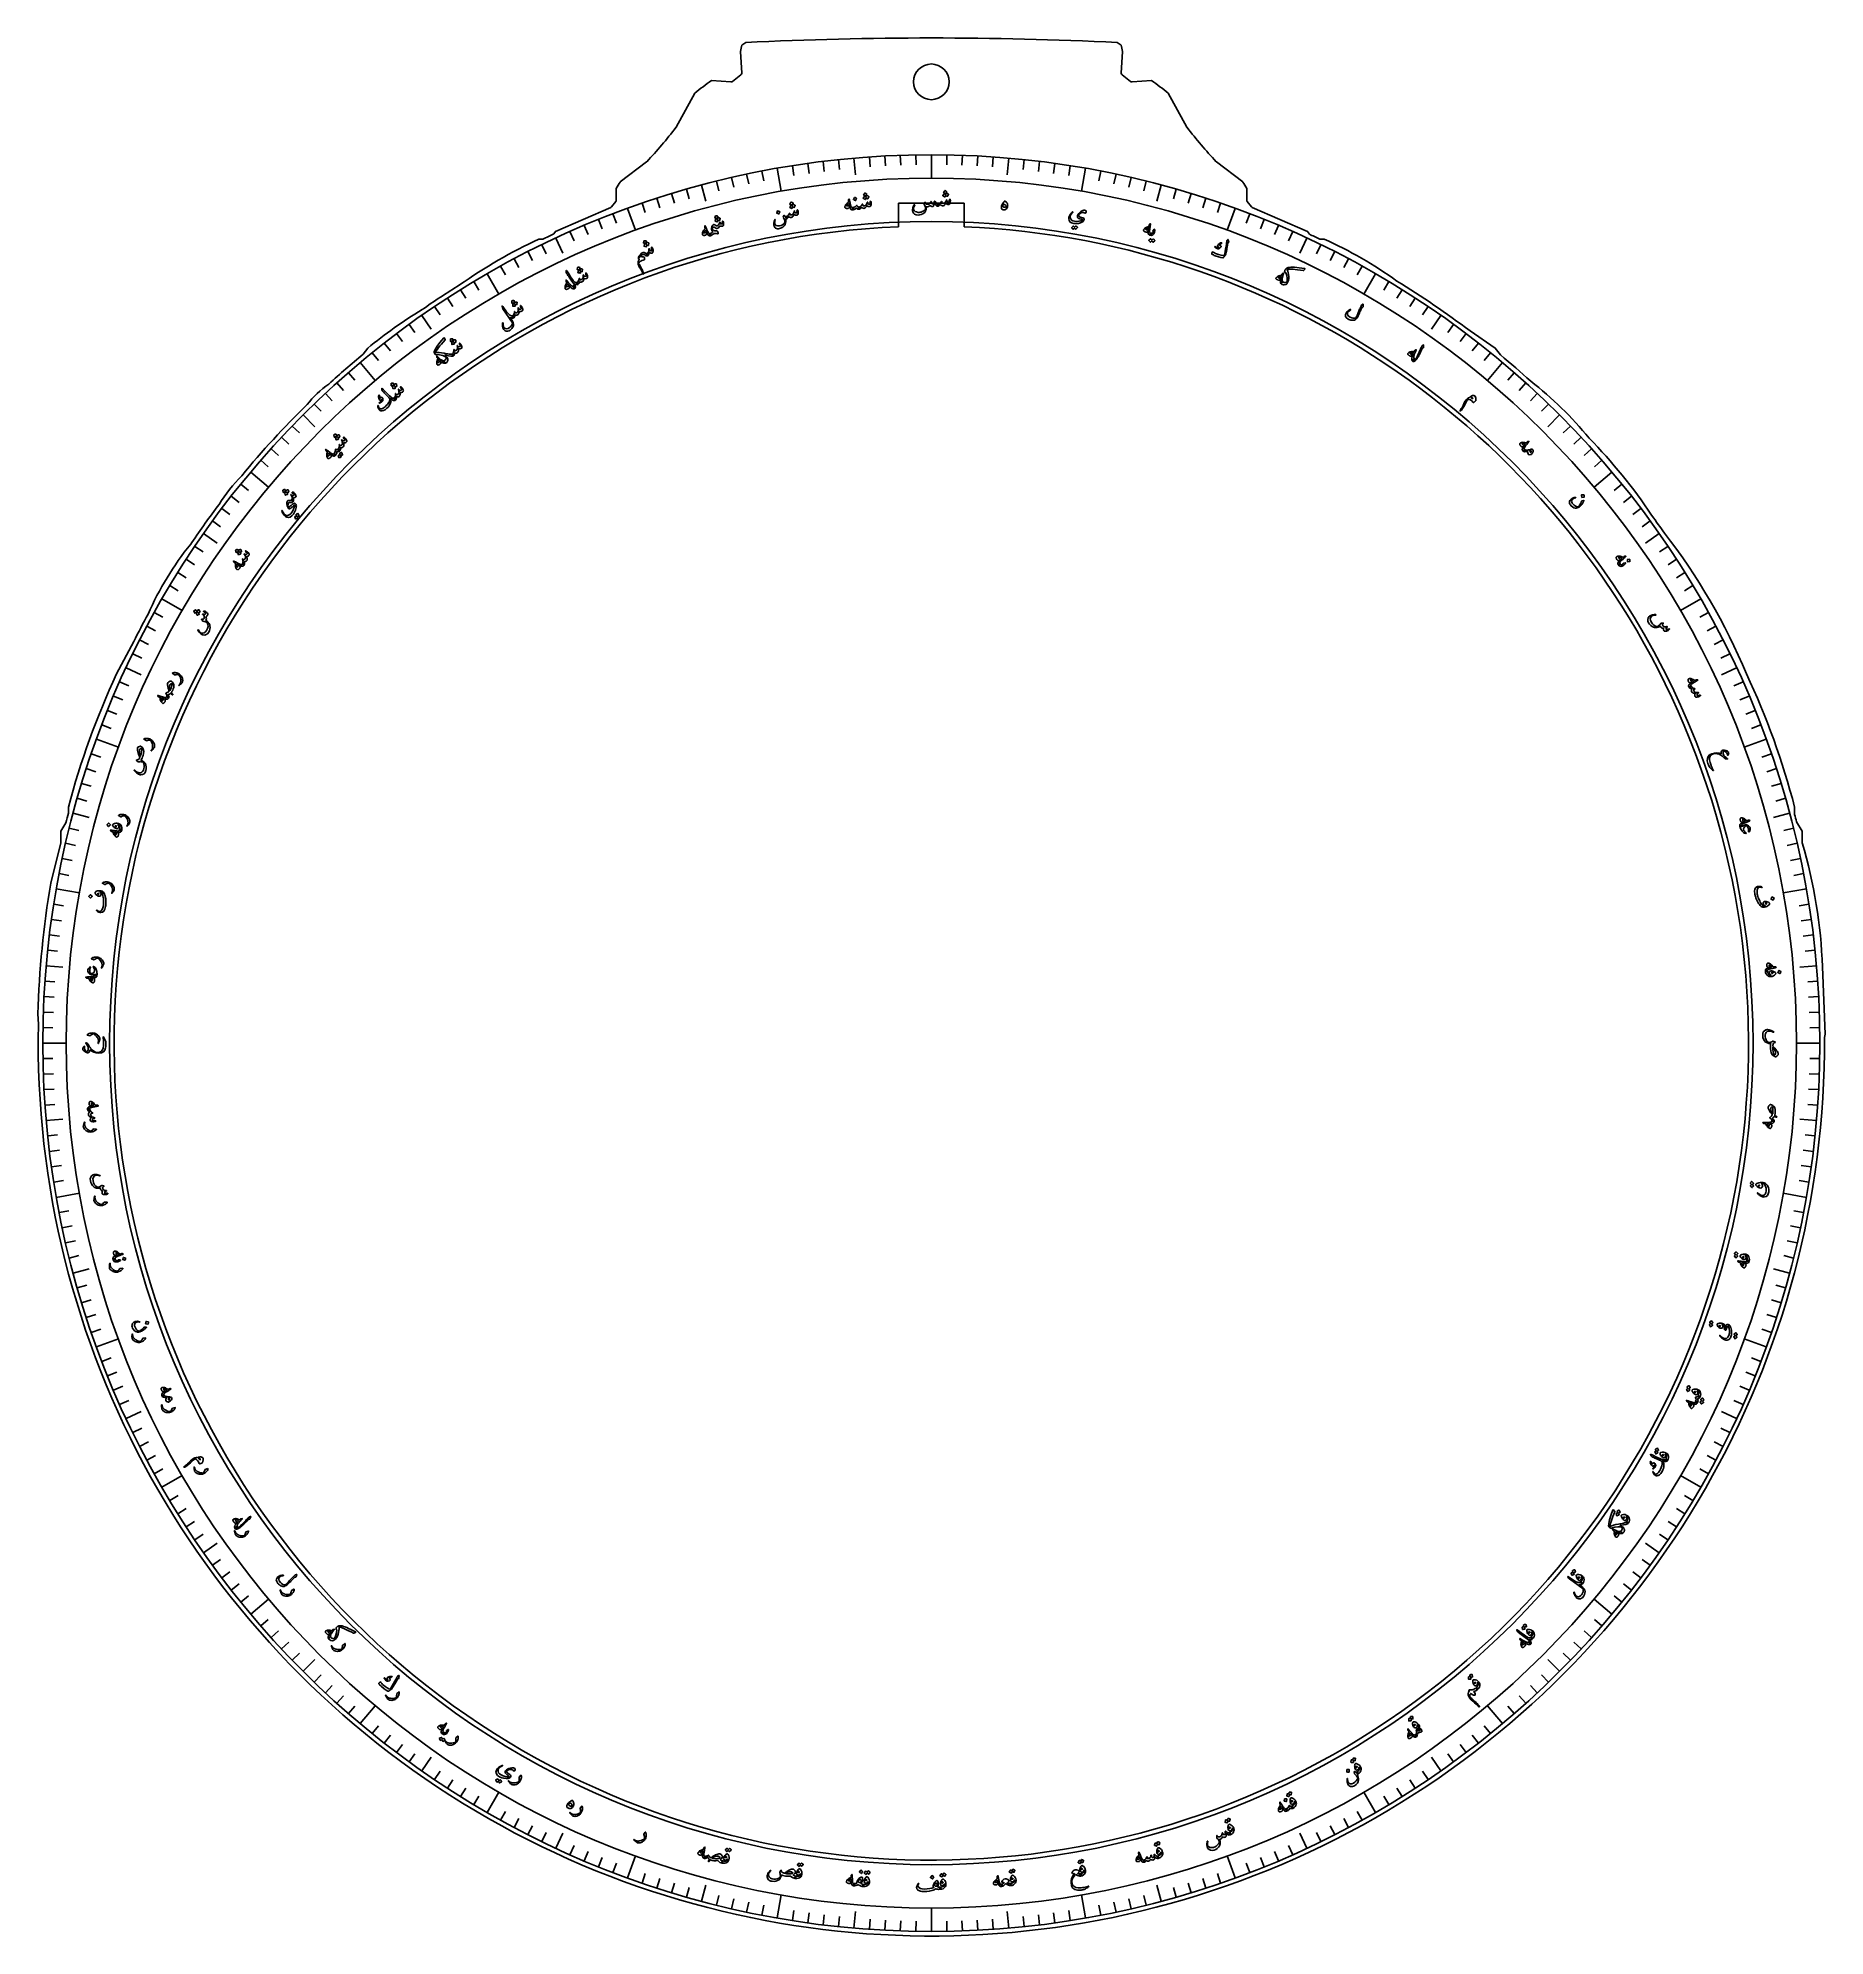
# Model space of a CAD drawing. Header units: millimetres. Extents: x -62 to 62, y -62 to 70.
import ezdxf

# ---------------------------------------------------------------- set-up
doc = ezdxf.new("R2010")
doc.units = ezdxf.units.MM
for name, color, linetype in [('CUT_INNER', 6, 'Continuous'), ('CUT_OUTER', 1, 'Continuous'), ('ENGRAVE', 7, 'Continuous'), ('ENGRAVE_FINE', 8, 'Continuous'), ('TEXT', 5, 'Continuous')]:
    doc.layers.add(name, color=color, linetype=linetype)

msp = doc.modelspace()

# ---------------------------------------------------------------- linework, layer by layer
at = {"layer": 'CUT_INNER'}
for points in [[(2.27, 58.318), (-2.27, 58.318), (-2.27, 56.6843)], [(2.27, 56.6843), (2.27, 58.318)]]:
    msp.add_lwpolyline(points, dxfattribs=at)
msp.add_circle((0, 66.7484), 1.24, dxfattribs=at)
for centre, radius, start, end in [((0.0001, -0.0002), 56.7299, 92.293405, 20.742418), ((0.0007, 0.0005), 56.7292, 20.741945, 87.707387)]:
    msp.add_arc(centre, radius, start, end, dxfattribs=at)
at = {"layer": 'CUT_OUTER'}
for points in [[(-13.1565, 67.357), (-13.2399, 68.859), (-13.24, 68.8622)], [(13.2629, 68.8621), (13.2629, 68.859), (13.1795, 67.357)], [(-13.8122, 66.7817), (-13.2163, 67.2287)], [(13.2392, 67.2287), (13.8351, 66.7817)], [(-17.7314, 63.5796), (-17.7235, 63.5922), (-16.412, 65.9529), (-16.41, 65.9561)], [(-15.265, 66.8364), (-15.2612, 66.8364), (-13.9115, 66.752)], [(13.9345, 66.752), (15.2847, 66.8364), (15.2885, 66.8364)], [(16.433, 65.9561), (16.435, 65.9529), (17.7464, 63.5922), (17.7543, 63.5796)], [(-21.605, 59.7927), (-21.6023, 59.795), (-19.7685, 61.1917), (-19.7563, 61.2021)], [(19.7798, 61.2021), (19.7921, 61.1917), (21.6253, 59.795), (21.628, 59.7927)], [(-21.8693, 58.5242), (-21.8693, 59.3492), (-21.8691, 59.3526)], [(21.892, 59.3526), (21.8922, 59.3492), (21.8922, 58.5242)], [(-26.21, 56.1874), (-26.0978, 56.3556), (-26.0957, 56.3585), (-26.0925, 56.36), (-22.2557, 58.0166)], [(-22.1981, 58.0606), (-21.9021, 58.4305)], [(21.9251, 58.4305), (22.221, 58.0606)], [(22.2787, 58.0166), (26.1154, 56.36), (26.1186, 56.3585), (26.1207, 56.3556), (26.2433, 56.1717)], [(-27.2403, 55.8302), (-27.2366, 55.8304), (-26.9618, 55.8304)], [(26.9618, 55.8304), (27.2596, 55.8304), (27.2632, 55.8302)], [(37.3961, 49.4519), (39.1465, 48.26), (39.1497, 48.2575), (39.1524, 48.2544), (39.5064, 47.783)], [(-39.445, 47.8336), (-39.129, 48.2549), (-39.1268, 48.2576)], [(50.004, 36.655), (50.0245, 36.6271)], [(-51.4193, 34.6414), (-51.3388, 34.761)], [(-56.5596, 25.6324), (-55.3727, 27.8901)], [(-59.9069, 15.9728), (-59.9069, 16.3799), (-59.9067, 16.3835)], [(59.9303, 16.3835), (59.9304, 16.3801), (59.9304, 15.8845)], [(-61.1385, 11.1042), (-60.4396, 13.9005), (-60.4362, 13.9185), (-60.4351, 13.9368), (-60.4351, 14.7074), (-60.435, 14.7107), (-60.4334, 14.7136), (-60.0827, 15.298)], [(60.0655, 15.3661), (60.4569, 14.7136), (60.4585, 14.7107), (60.4587, 14.7074), (60.4587, 13.9368), (60.4598, 13.9185), (60.4632, 13.9005)], [(61.8674, 5.2861), (62.0432, 0.6269), (62.0431, 0.6225), (62.0425, 0.6182), (61.9987, 0.3988), (61.9988, 0.3804)], [(-61.9859, 1.3064), (-62.0202, 2.0266)]]:
    msp.add_lwpolyline(points, dxfattribs=at)
for centre, radius, start, end in [((-7.9898, 68.0404), 5.3141, 166.263915, 171.10451), ((-11.249, 66.7339), 3.1965, 120.845067, 126.53495), ((0.0115, -193.525), 263.3194, 87.1921, 92.8079), ((11.2688, 66.7291), 3.2022, 53.470103, 59.14988), ((8.7667, 68.1913), 4.546, 8.486011, 14.145202), ((-13.3063, 67.3487), 0.15, 306.869898, 3.178589), ((13.3292, 67.3487), 0.15, 176.821411, 233.130102), ((-7.2425, 55.2168), 14.12, 124.621912, 130.485268), ((-13.9022, 66.9017), 0.15, 266.423666, 306.869898), ((13.9251, 66.9017), 0.15, 233.130102, 273.574765), ((7.3091, 55.2791), 14.0443, 49.48493, 55.37793), ((-40.7986, 81.1748), 29.0119, 316.493771, 322.664259), ((42.5702, 82.6701), 31.3094, 217.570556, 223.288597), ((-16.8892, 56.6637), 5.6594, 146.435226, 151.633463), ((17.1507, 56.8068), 5.3815, 28.232202, 33.699077), ((-22.3152, 58.1543), 0.15, 293.352228, 321.340192), ((-22.0193, 58.5242), 0.15, 321.340192, 0), ((22.0422, 58.5242), 0.15, 180, 218.659808), ((22.3381, 58.1543), 0.15, 218.659808, 246.647772), ((-12.1503, 23.3764), 35.7905, 114.936817, 125.142323), ((-6.7194, 14.1713), 46.3166, 114.885848, 115.915408), ((4.2277, 8.907), 52.1405, 64.150118, 65.024156), ((15.9858, 30.4781), 27.7472, 53.962016, 66.018974), ((0.1256, 0.1849), 61.7765, 52.892433, 58.601764), ((-0.3029, 0.4559), 61.4526, 121.872352, 124.777796), ((-18.077, 22.5607), 33.2178, 121.342244, 129.322966), ((-0.5315, 0.6114), 61.1899, 129.490224, 132.446923), ((0.5091, 0.5822), 61.2267, 47.832659, 50.436493), ((-37.4642, 39.6306), 7.5276, 125.43916, 141.33546), ((25.828, 25.7267), 25.6628, 39.368355, 52.048558), ((-0.0852, 0.0786), 61.8841, 134.346431, 140.561139), ((19.6849, 16.5104), 36.4013, 33.600873, 44.456613), ((-40.5369, 31.9849), 10.4281, 134.750324, 148.706188), ((-0.3245, 0.2256), 61.6048, 142.882003, 145.902948), ((0.3918, 0.2832), 61.5166, 34.819066, 36.2137), ((-35.1635, 21.415), 20.9568, 140.866887, 156.448489), ((18.0599, 9.7612), 41.6639, 22.39208, 37.993554), ((-0.9081, 0.4706), 60.9772, 151.261957, 153.277683), ((-6.4836, 2.2799), 55.2534, 154.998449, 165.211467), ((10.4507, 3.7038), 51.0784, 14.373378, 25.424382), ((-18.2667, 4.7593), 43.1236, 164.928107, 165.854579), ((23.4108, 6.0947), 37.809, 14.194511, 15.006356), ((26.6532, 3.9673), 35.2389, 2.144865, 16.372545), ((4.2172, 0.1744), 66.2634, 170.505926, 178.39824), ((0.0001, -0.0001), 61.9999, 178.792518, 0.351695)]:
    msp.add_arc(centre, radius, start, end, dxfattribs=at)
at = {"layer": 'ENGRAVE'}
for points in [[(-10.7113, 60.7467), (-10.4294, 59.1482)], [(-5.3761, 61.4491), (-5.275, 60.2941)], [(0, 61.6838), (0, 60.0606)], [(5.3761, 61.4491), (5.275, 60.2941)], [(10.7113, 60.7467), (10.4294, 59.1482)], [(-15.9649, 59.582), (-15.6649, 58.4621)], [(15.9649, 59.582), (15.6649, 58.4621)], [(-21.0971, 57.9638), (-20.5419, 56.4385)], [(21.0971, 57.9638), (20.5419, 56.4385)], [(-26.0687, 55.9045), (-25.5787, 54.8537)], [(26.0687, 55.9045), (25.5787, 54.8537)], [(-30.8419, 53.4197), (-30.0303, 52.014)], [(30.8419, 53.4197), (30.0303, 52.014)], [(-35.3804, 50.5284), (-34.7154, 49.5787)], [(35.3804, 50.5284), (34.7154, 49.5787)], [(-39.6496, 47.2525), (-38.6062, 46.0091)], [(39.6496, 47.2525), (38.6062, 46.0091)], [(-43.617, 43.617), (-42.7972, 42.7972)], [(43.617, 43.617), (42.7972, 42.7972)], [(-47.2525, 39.6496), (-46.0091, 38.6062)], [(47.2525, 39.6496), (46.0091, 38.6062)], [(-50.5284, 35.3804), (-49.5787, 34.7154)], [(50.5284, 35.3804), (49.5787, 34.7154)], [(-53.4197, 30.8419), (-52.014, 30.0303)], [(53.4197, 30.8419), (52.014, 30.0303)], [(-55.9045, 26.0687), (-54.8537, 25.5787)], [(55.9045, 26.0687), (54.8537, 25.5787)], [(-57.9638, 21.0971), (-56.4385, 20.5419)], [(57.9638, 21.0971), (56.4385, 20.5419)], [(-59.582, 15.9649), (-58.4621, 15.6649)], [(59.582, 15.9649), (58.4621, 15.6649)], [(-60.7467, 10.7113), (-59.1482, 10.4294)], [(60.7467, 10.7113), (59.1482, 10.4294)], [(-61.4491, 5.3761), (-60.2941, 5.275)], [(61.4491, 5.3761), (60.2941, 5.275)], [(-61.6838, 0), (-60.0606, 0)], [(61.6838, 0), (60.0606, 0)], [(-61.4491, -5.3761), (-60.2941, -5.275)], [(61.4491, -5.3761), (60.2941, -5.275)], [(-60.7467, -10.7113), (-59.1482, -10.4294)], [(60.7467, -10.7113), (59.1482, -10.4294)], [(-59.582, -15.9649), (-58.4621, -15.6649)], [(59.582, -15.9649), (58.4621, -15.6649)], [(-57.9638, -21.0971), (-56.4385, -20.5419)], [(57.9638, -21.0971), (56.4385, -20.5419)], [(-55.9045, -26.0687), (-54.8537, -25.5787)], [(55.9045, -26.0687), (54.8537, -25.5787)], [(-53.4197, -30.8419), (-52.014, -30.0303)], [(53.4197, -30.8419), (52.014, -30.0303)], [(-50.5284, -35.3804), (-49.5787, -34.7154)], [(50.5284, -35.3804), (49.5787, -34.7154)], [(-47.2525, -39.6496), (-46.0091, -38.6062)], [(47.2525, -39.6496), (46.0091, -38.6062)], [(-43.617, -43.617), (-42.7972, -42.7972)], [(43.617, -43.617), (42.7972, -42.7972)], [(-39.6496, -47.2525), (-38.6062, -46.0091)], [(39.6496, -47.2525), (38.6062, -46.0091)], [(-35.3804, -50.5284), (-34.7154, -49.5787)], [(35.3804, -50.5284), (34.7154, -49.5787)], [(-30.8419, -53.4197), (-30.0303, -52.014)], [(30.8419, -53.4197), (30.0303, -52.014)], [(-26.0687, -55.9045), (-25.5787, -54.8537)], [(26.0687, -55.9045), (25.5787, -54.8537)], [(-21.0971, -57.9638), (-20.5419, -56.4385)], [(21.0971, -57.9638), (20.5419, -56.4385)], [(-15.9649, -59.582), (-15.6649, -58.4621)], [(-10.7113, -60.7467), (-10.4294, -59.1482)], [(10.7113, -60.7467), (10.4294, -59.1482)], [(15.9649, -59.582), (15.6649, -58.4621)], [(-5.3761, -61.4491), (-5.275, -60.2941)], [(0, -61.6838), (0, -60.0606)], [(5.3761, -61.4491), (5.275, -60.2941)]]:
    msp.add_lwpolyline(points, dxfattribs=at)
for radius in [61.6838, 60.0606, 57.0462]:
    msp.add_circle((0, 0), radius, dxfattribs=at)
at = {"layer": 'ENGRAVE_FINE'}
for points in [[(-9.6495, 60.9244), (-9.5407, 60.2373)], [(-8.5847, 61.0835), (-8.4879, 60.3946)], [(-7.5174, 61.224), (-7.4326, 60.5336)], [(-6.4477, 61.3459), (-6.375, 60.6541)], [(-4.3028, 61.5335), (-4.2543, 60.8396)], [(-3.2283, 61.5993), (-3.1919, 60.9046)], [(-2.1527, 61.6462), (-2.1285, 60.951)], [(-1.0765, 61.6744), (-1.0644, 60.9789)], [(1.0765, 61.6744), (1.0644, 60.9789)], [(2.1527, 61.6462), (2.1285, 60.951)], [(3.2283, 61.5993), (3.1919, 60.9046)], [(4.3028, 61.5335), (4.2543, 60.8396)], [(6.4477, 61.3459), (6.375, 60.6541)], [(7.5174, 61.224), (7.4326, 60.5336)], [(8.5847, 61.0835), (8.4879, 60.3946)], [(9.6495, 60.9244), (9.5407, 60.2373)], [(-14.9227, 59.8515), (-14.7544, 59.1766)], [(-13.8758, 60.1028), (-13.7194, 59.425)], [(-12.8248, 60.3359), (-12.6802, 59.6554)], [(-11.7698, 60.5505), (-11.6371, 59.8676)], [(11.7698, 60.5505), (11.6371, 59.8676)], [(12.8248, 60.3359), (12.6802, 59.6554)], [(13.8758, 60.1028), (13.7194, 59.425)], [(14.9227, 59.8515), (14.7544, 59.1766)], [(-20.0823, 58.3232), (-19.8558, 57.6654)], [(-19.0613, 58.6648), (-18.8464, 58.0032)], [(-18.0346, 58.9885), (-17.8312, 58.3233)], [(-17.0024, 59.2943), (-16.8106, 58.6256)], [(17.0024, 59.2943), (16.8106, 58.6256)], [(18.0346, 58.9885), (17.8312, 58.3233)], [(19.0613, 58.6648), (18.8464, 58.0032)], [(20.0823, 58.3232), (19.8558, 57.6654)], [(-24.1018, 56.7802), (-23.83, 56.1399)], [(-23.1072, 57.1922), (-22.8466, 56.5472)], [(-22.1055, 57.5868), (-21.8562, 56.9374)], [(22.1055, 57.5868), (21.8562, 56.9374)], [(23.1072, 57.1922), (22.8466, 56.5472)], [(24.1018, 56.7802), (23.83, 56.1399)], [(-27.0404, 55.441), (-26.7354, 54.8158)], [(-25.0891, 56.351), (-24.8061, 55.7155)], [(25.0891, 56.351), (24.8061, 55.7155)], [(27.0404, 55.441), (26.7354, 54.8158)], [(-28.9588, 54.4636), (-28.6322, 53.8493)], [(-28.0039, 54.9607), (-27.688, 54.3408)], [(28.0039, 54.9607), (27.688, 54.3408)], [(28.9588, 54.4636), (28.6322, 53.8493)], [(-31.7695, 52.8733), (-31.4112, 52.2771)], [(-29.9049, 53.9499), (-29.5676, 53.3414)], [(29.9049, 53.9499), (29.5676, 53.3414)], [(31.7695, 52.8733), (31.4112, 52.2771)], [(-33.5954, 51.7324), (-33.2165, 51.149)], [(-32.6874, 52.3108), (-32.3188, 51.7209)], [(32.6874, 52.3108), (32.3188, 51.7209)], [(33.5954, 51.7324), (33.2165, 51.149)], [(-34.4931, 51.1382), (-34.1041, 50.5615)], [(34.4931, 51.1382), (34.1041, 50.5615)], [(-37.1222, 49.2629), (-36.7036, 48.7073)], [(-36.2568, 49.9032), (-35.8479, 49.3405)], [(36.2568, 49.9032), (35.8479, 49.3405)], [(37.1222, 49.2629), (36.7036, 48.7073)], [(-38.8189, 47.9373), (-38.3811, 47.3967)], [(-37.9763, 48.6075), (-37.5481, 48.0593)], [(37.9763, 48.6075), (37.5481, 48.0593)], [(38.8189, 47.9373), (38.3811, 47.3967)], [(-40.4682, 46.5534), (-40.0118, 46.0283)], [(40.4682, 46.5534), (40.0118, 46.0283)], [(-42.0683, 45.1127), (-41.5938, 44.6039)], [(-41.2745, 45.84), (-40.809, 45.323)], [(41.2745, 45.84), (40.809, 45.323)], [(42.0683, 45.1127), (41.5938, 44.6039)], [(-42.8492, 44.3716), (-42.3659, 43.8712)], [(42.8492, 44.3716), (42.3659, 43.8712)], [(-44.3716, 42.8492), (-43.8712, 42.3659)], [(44.3716, 42.8492), (43.8712, 42.3659)], [(-45.84, 41.2745), (-45.323, 40.809)], [(-45.1127, 42.0683), (-44.6039, 41.5938)], [(45.1127, 42.0683), (44.6039, 41.5938)], [(45.84, 41.2745), (45.323, 40.809)], [(-46.5534, 40.4682), (-46.0283, 40.0118)], [(46.5534, 40.4682), (46.0283, 40.0118)], [(-47.9373, 38.8189), (-47.3967, 38.3811)], [(47.9373, 38.8189), (47.3967, 38.3811)], [(-49.2629, 37.1222), (-48.7073, 36.7036)], [(-48.6075, 37.9763), (-48.0593, 37.5481)], [(48.6075, 37.9763), (48.0593, 37.5481)], [(49.2629, 37.1222), (48.7073, 36.7036)], [(-49.9032, 36.2568), (-49.3405, 35.8479)], [(49.9032, 36.2568), (49.3405, 35.8479)], [(-51.1382, 34.4931), (-50.5615, 34.1041)], [(51.1382, 34.4931), (50.5615, 34.1041)], [(-51.7324, 33.5954), (-51.149, 33.2165)], [(51.7324, 33.5954), (51.149, 33.2165)], [(-52.8733, 31.7695), (-52.2771, 31.4112)], [(-52.3108, 32.6874), (-51.7209, 32.3188)], [(52.3108, 32.6874), (51.7209, 32.3188)], [(52.8733, 31.7695), (52.2771, 31.4112)], [(-53.9499, 29.9049), (-53.3414, 29.5676)], [(53.9499, 29.9049), (53.3414, 29.5676)], [(-54.9607, 28.0039), (-54.3408, 27.688)], [(-54.4636, 28.9588), (-53.8493, 28.6322)], [(54.4636, 28.9588), (53.8493, 28.6322)], [(54.9607, 28.0039), (54.3408, 27.688)], [(-55.441, 27.0404), (-54.8158, 26.7354)], [(55.441, 27.0404), (54.8158, 26.7354)], [(-56.351, 25.0891), (-55.7155, 24.8061)], [(56.351, 25.0891), (55.7155, 24.8061)], [(-56.7802, 24.1018), (-56.1399, 23.83)], [(56.7802, 24.1018), (56.1399, 23.83)], [(-57.1922, 23.1072), (-56.5472, 22.8466)], [(57.1922, 23.1072), (56.5472, 22.8466)], [(-57.5868, 22.1055), (-56.9374, 21.8562)], [(57.5868, 22.1055), (56.9374, 21.8562)], [(-58.3232, 20.0823), (-57.6654, 19.8558)], [(58.3232, 20.0823), (57.6654, 19.8558)], [(-58.6648, 19.0613), (-58.0032, 18.8464)], [(58.6648, 19.0613), (58.0032, 18.8464)], [(-58.9885, 18.0346), (-58.3233, 17.8312)], [(58.9885, 18.0346), (58.3233, 17.8312)], [(-59.2943, 17.0024), (-58.6256, 16.8106)], [(59.2943, 17.0024), (58.6256, 16.8106)], [(-59.8515, 14.9227), (-59.1766, 14.7544)], [(59.8515, 14.9227), (59.1766, 14.7544)], [(-60.1028, 13.8758), (-59.425, 13.7194)], [(60.1028, 13.8758), (59.425, 13.7194)], [(-60.3359, 12.8248), (-59.6554, 12.6802)], [(60.3359, 12.8248), (59.6554, 12.6802)], [(-60.5505, 11.7698), (-59.8676, 11.6371)], [(60.5505, 11.7698), (59.8676, 11.6371)], [(-60.9244, 9.6495), (-60.2373, 9.5407)], [(60.9244, 9.6495), (60.2373, 9.5407)], [(-61.0835, 8.5847), (-60.3946, 8.4879)], [(61.0835, 8.5847), (60.3946, 8.4879)], [(-61.224, 7.5174), (-60.5336, 7.4326)], [(61.224, 7.5174), (60.5336, 7.4326)], [(-61.3459, 6.4477), (-60.6541, 6.375)], [(61.3459, 6.4477), (60.6541, 6.375)], [(-61.5335, 4.3028), (-60.8396, 4.2543)], [(61.5335, 4.3028), (60.8396, 4.2543)], [(-61.5993, 3.2283), (-60.9046, 3.1919)], [(61.5993, 3.2283), (60.9046, 3.1919)], [(-61.6462, 2.1527), (-60.951, 2.1285)], [(61.6462, 2.1527), (60.951, 2.1285)], [(-61.6744, 1.0765), (-60.9789, 1.0644)], [(61.6744, 1.0765), (60.9789, 1.0644)], [(-61.6744, -1.0765), (-60.9789, -1.0644)], [(61.6744, -1.0765), (60.9789, -1.0644)], [(-61.6462, -2.1527), (-60.951, -2.1285)], [(61.6462, -2.1527), (60.951, -2.1285)], [(-61.5993, -3.2283), (-60.9046, -3.1919)], [(61.5993, -3.2283), (60.9046, -3.1919)], [(-61.5335, -4.3028), (-60.8396, -4.2543)], [(61.5335, -4.3028), (60.8396, -4.2543)], [(-61.3459, -6.4477), (-60.6541, -6.375)], [(61.3459, -6.4477), (60.6541, -6.375)], [(-61.224, -7.5174), (-60.5336, -7.4326)], [(61.224, -7.5174), (60.5336, -7.4326)], [(-61.0835, -8.5847), (-60.3946, -8.4879)], [(61.0835, -8.5847), (60.3946, -8.4879)], [(-60.9244, -9.6495), (-60.2373, -9.5407)], [(60.9244, -9.6495), (60.2373, -9.5407)], [(-60.5505, -11.7698), (-59.8676, -11.6371)], [(60.5505, -11.7698), (59.8676, -11.6371)], [(-60.3359, -12.8248), (-59.6554, -12.6802)], [(60.3359, -12.8248), (59.6554, -12.6802)], [(-60.1028, -13.8758), (-59.425, -13.7194)], [(60.1028, -13.8758), (59.425, -13.7194)], [(-59.8515, -14.9227), (-59.1766, -14.7544)], [(59.8515, -14.9227), (59.1766, -14.7544)], [(-59.2943, -17.0024), (-58.6256, -16.8106)], [(59.2943, -17.0024), (58.6256, -16.8106)], [(-58.9885, -18.0346), (-58.3233, -17.8312)], [(58.9885, -18.0346), (58.3233, -17.8312)], [(-58.6648, -19.0613), (-58.0032, -18.8464)], [(58.6648, -19.0613), (58.0032, -18.8464)], [(-58.3232, -20.0823), (-57.6654, -19.8558)], [(58.3232, -20.0823), (57.6654, -19.8558)], [(-57.5868, -22.1055), (-56.9374, -21.8562)], [(57.5868, -22.1055), (56.9374, -21.8562)], [(-57.1922, -23.1072), (-56.5472, -22.8466)], [(57.1922, -23.1072), (56.5472, -22.8466)], [(-56.7802, -24.1018), (-56.1399, -23.83)], [(-56.351, -25.0891), (-55.7155, -24.8061)], [(56.351, -25.0891), (55.7155, -24.8061)], [(56.7802, -24.1018), (56.1399, -23.83)], [(-55.441, -27.0404), (-54.8158, -26.7354)], [(55.441, -27.0404), (54.8158, -26.7354)], [(-54.9607, -28.0039), (-54.3408, -27.688)], [(-54.4636, -28.9588), (-53.8493, -28.6322)], [(54.4636, -28.9588), (53.8493, -28.6322)], [(54.9607, -28.0039), (54.3408, -27.688)], [(-53.9499, -29.9049), (-53.3414, -29.5676)], [(53.9499, -29.9049), (53.3414, -29.5676)], [(-52.8733, -31.7695), (-52.2771, -31.4112)], [(52.8733, -31.7695), (52.2771, -31.4112)], [(-52.3108, -32.6874), (-51.7209, -32.3188)], [(52.3108, -32.6874), (51.7209, -32.3188)], [(-51.7324, -33.5954), (-51.149, -33.2165)], [(-51.1382, -34.4931), (-50.5615, -34.1041)], [(51.1382, -34.4931), (50.5615, -34.1041)], [(51.7324, -33.5954), (51.149, -33.2165)], [(-49.9032, -36.2568), (-49.3405, -35.8479)], [(-49.2629, -37.1222), (-48.7073, -36.7036)], [(49.2629, -37.1222), (48.7073, -36.7036)], [(49.9032, -36.2568), (49.3405, -35.8479)], [(-48.6075, -37.9763), (-48.0593, -37.5481)], [(48.6075, -37.9763), (48.0593, -37.5481)], [(-47.9373, -38.8189), (-47.3967, -38.3811)], [(47.9373, -38.8189), (47.3967, -38.3811)], [(-46.5534, -40.4682), (-46.0283, -40.0118)], [(-45.84, -41.2745), (-45.323, -40.809)], [(45.84, -41.2745), (45.323, -40.809)], [(46.5534, -40.4682), (46.0283, -40.0118)], [(-45.1127, -42.0683), (-44.6039, -41.5938)], [(45.1127, -42.0683), (44.6039, -41.5938)], [(-44.3716, -42.8492), (-43.8712, -42.3659)], [(44.3716, -42.8492), (43.8712, -42.3659)], [(-42.8492, -44.3716), (-42.3659, -43.8712)], [(-42.0683, -45.1127), (-41.5938, -44.6039)], [(42.0683, -45.1127), (41.5938, -44.6039)], [(42.8492, -44.3716), (42.3659, -43.8712)], [(-41.2745, -45.84), (-40.809, -45.323)], [(-40.4682, -46.5534), (-40.0118, -46.0283)], [(40.4682, -46.5534), (40.0118, -46.0283)], [(41.2745, -45.84), (40.809, -45.323)], [(-38.8189, -47.9373), (-38.3811, -47.3967)], [(38.8189, -47.9373), (38.3811, -47.3967)], [(-37.9763, -48.6075), (-37.5481, -48.0593)], [(-37.1222, -49.2629), (-36.7036, -48.7073)], [(37.1222, -49.2629), (36.7036, -48.7073)], [(37.9763, -48.6075), (37.5481, -48.0593)], [(-36.2568, -49.9032), (-35.8479, -49.3405)], [(36.2568, -49.9032), (35.8479, -49.3405)], [(-34.4931, -51.1382), (-34.1041, -50.5615)], [(-33.5954, -51.7324), (-33.2165, -51.149)], [(33.5954, -51.7324), (33.2165, -51.149)], [(34.4931, -51.1382), (34.1041, -50.5615)], [(-32.6874, -52.3108), (-32.3188, -51.7209)], [(-31.7695, -52.8733), (-31.4112, -52.2771)], [(31.7695, -52.8733), (31.4112, -52.2771)], [(32.6874, -52.3108), (32.3188, -51.7209)], [(-29.9049, -53.9499), (-29.5676, -53.3414)], [(-28.9588, -54.4636), (-28.6322, -53.8493)], [(28.9588, -54.4636), (28.6322, -53.8493)], [(29.9049, -53.9499), (29.5676, -53.3414)], [(-28.0039, -54.9607), (-27.688, -54.3408)], [(-27.0404, -55.441), (-26.7354, -54.8158)], [(27.0404, -55.441), (26.7354, -54.8158)], [(28.0039, -54.9607), (27.688, -54.3408)], [(-25.0891, -56.351), (-24.8061, -55.7155)], [(-24.1018, -56.7802), (-23.83, -56.1399)], [(-23.1072, -57.1922), (-22.8466, -56.5472)], [(23.1072, -57.1922), (22.8466, -56.5472)], [(24.1018, -56.7802), (23.83, -56.1399)], [(25.0891, -56.351), (24.8061, -55.7155)], [(-22.1055, -57.5868), (-21.8562, -56.9374)], [(-20.0823, -58.3232), (-19.8558, -57.6654)], [(20.0823, -58.3232), (19.8558, -57.6654)], [(22.1055, -57.5868), (21.8562, -56.9374)], [(-19.0613, -58.6648), (-18.8464, -58.0032)], [(-18.0346, -58.9885), (-17.8312, -58.3233)], [(-17.0024, -59.2943), (-16.8106, -58.6256)], [(-14.9227, -59.8515), (-14.7544, -59.1766)], [(14.9227, -59.8515), (14.7544, -59.1766)], [(17.0024, -59.2943), (16.8106, -58.6256)], [(18.0346, -58.9885), (17.8312, -58.3233)], [(19.0613, -58.6648), (18.8464, -58.0032)], [(-13.8758, -60.1028), (-13.7194, -59.425)], [(-12.8248, -60.3359), (-12.6802, -59.6554)], [(-11.7698, -60.5505), (-11.6371, -59.8676)], [(-9.6495, -60.9244), (-9.5407, -60.2373)], [(-8.5847, -61.0835), (-8.4879, -60.3946)], [(-7.5174, -61.224), (-7.4326, -60.5336)], [(7.5174, -61.224), (7.4326, -60.5336)], [(8.5847, -61.0835), (8.4879, -60.3946)], [(9.6495, -60.9244), (9.5407, -60.2373)], [(11.7698, -60.5505), (11.6371, -59.8676)], [(12.8248, -60.3359), (12.6802, -59.6554)], [(13.8758, -60.1028), (13.7194, -59.425)], [(-6.4477, -61.3459), (-6.375, -60.6541)], [(-4.3028, -61.5335), (-4.2543, -60.8396)], [(-3.2283, -61.5993), (-3.1919, -60.9046)], [(-2.1527, -61.6462), (-2.1285, -60.951)], [(-1.0765, -61.6744), (-1.0644, -60.9789)], [(1.0765, -61.6744), (1.0644, -60.9789)], [(2.1527, -61.6462), (2.1285, -60.951)], [(3.2283, -61.5993), (3.1919, -60.9046)], [(4.3028, -61.5335), (4.2543, -60.8396)], [(6.4477, -61.3459), (6.375, -60.6541)]]:
    msp.add_lwpolyline(points, dxfattribs=at)
at = {"layer": 'TEXT'}
for points in [[(-9.6086, 58.2292), (-9.6068, 58.2317), (-9.6039, 58.2335), (-9.6001, 58.2345), (-9.5953, 58.2349), (-9.5773, 58.2314), (-9.5597, 58.2271), (-9.5425, 58.2222), (-9.5257, 58.2164), (-9.5093, 58.2099), (-9.4931, 58.2025), (-9.477, 58.1941), (-9.4612, 58.1848), (-9.4579, 58.1817), (-9.4561, 58.1782), (-9.4558, 58.1742), (-9.457, 58.1697), (-9.5185, 58.0261), (-9.5204, 58.024), (-9.5238, 58.0235), (-9.5285, 58.0245), (-9.5345, 58.027), (-9.5385, 58.0287), (-9.5448, 58.0315), (-9.5533, 58.0351), (-9.564, 58.0397), (-9.577, 58.0451), (-9.5923, 58.0513), (-9.6097, 58.0582), (-9.6294, 58.0658), (-9.6737, 57.96), (-9.6763, 57.9571), (-9.6802, 57.9563), (-9.6852, 57.9574), (-9.6915, 57.9605), (-9.6969, 57.9632), (-9.7054, 57.967), (-9.717, 57.9721), (-9.7316, 57.9784), (-9.7496, 57.986), (-9.7711, 57.9947), (-9.7961, 58.0045), (-9.8246, 58.0155), (-9.8277, 58.0176), (-9.8293, 58.02), (-9.8294, 58.0226), (-9.828, 58.0255), (-9.7643, 58.1628), (-9.7625, 58.1653), (-9.7597, 58.1671), (-9.7559, 58.1682), (-9.7511, 58.1686), (-9.7383, 58.1661), (-9.7256, 58.1634), (-9.713, 58.1603), (-9.7004, 58.1568), (-9.6879, 58.1529), (-9.6757, 58.1484), (-9.6637, 58.1433), (-9.6519, 58.1376)], [(-9.7575, 58.3873), (-9.7557, 58.3898), (-9.7529, 58.3916), (-9.749, 58.3926), (-9.7442, 58.393), (-9.7261, 58.3895), (-9.7084, 58.3853), (-9.6912, 58.3804), (-9.6744, 58.3747), (-9.6579, 58.3682), (-9.6416, 58.3608), (-9.6255, 58.3525), (-9.6096, 58.3433), (-9.6055, 58.3397), (-9.6031, 58.336), (-9.6025, 58.3322), (-9.6036, 58.3284), (-9.6651, 58.1847), (-9.6677, 58.1818), (-9.6716, 58.181), (-9.6766, 58.1821), (-9.6829, 58.1852), (-9.6883, 58.1878), (-9.6969, 58.1917), (-9.7085, 58.1968), (-9.7232, 58.2031), (-9.7412, 58.2107), (-9.7627, 58.2194), (-9.7878, 58.2292), (-9.8164, 58.2402), (-9.8203, 58.2422), (-9.8225, 58.2445), (-9.8229, 58.2471), (-9.8216, 58.2499)], [(-5.722, 58.5975), (-5.7128, 58.6093), (-5.7049, 58.6113), (-5.6982, 58.6037), (-5.6928, 58.5864), (-5.6906, 58.5758), (-5.6873, 58.5612), (-5.683, 58.5426), (-5.6776, 58.5199), (-5.6713, 58.493), (-5.6641, 58.4616), (-5.656, 58.4256), (-5.647, 58.3852), (-5.6382, 58.3455), (-5.6304, 58.31), (-5.6235, 58.2786), (-5.6175, 58.2513), (-5.6125, 58.2284), (-5.6085, 58.2097), (-5.6054, 58.1955), (-5.6033, 58.1856), (-5.5884, 58.1236), (-5.571, 58.0759), (-5.5511, 58.0427), (-5.5287, 58.0238), (-5.5135, 58.0171), (-5.4956, 58.0135), (-5.4749, 58.0129), (-5.4515, 58.0155), (-5.4374, 58.0145), (-5.4261, 58.0087), (-5.4176, 57.9981), (-5.4119, 57.9826), (-5.4086, 57.9636), (-5.4075, 57.9442), (-5.4085, 57.9245), (-5.4115, 57.9042), (-5.4163, 57.8868), (-5.4221, 57.8737), (-5.429, 57.8647), (-5.4369, 57.8601), (-5.4819, 57.8563), (-5.5214, 57.8608), (-5.5554, 57.8736), (-5.584, 57.8948), (-5.6095, 57.9275), (-5.6322, 57.9716), (-5.6522, 58.0271), (-5.6693, 58.0939), (-5.6896, 58.0502), (-5.7112, 58.0153), (-5.734, 57.9892), (-5.7582, 57.9719), (-5.7784, 57.9645), (-5.8026, 57.96), (-5.8308, 57.9584), (-5.8629, 57.9596), (-5.8971, 57.9638), (-5.9261, 57.9698), (-5.9498, 57.9776), (-5.9683, 57.9872), (-5.9837, 57.9999), (-5.9945, 58.0137), (-6.0006, 58.0287), (-6.002, 58.0448), (-6.0001, 58.0652), (-5.9956, 58.0881), (-5.9886, 58.1135), (-5.9789, 58.1413), (-5.9678, 58.1693), (-5.9579, 58.1918), (-5.9492, 58.2087), (-5.9416, 58.22), (-5.898, 58.2676), (-5.8497, 58.313), (-5.7968, 58.3562), (-5.7392, 58.3972), (-5.7447, 58.4301), (-5.7491, 58.4585), (-5.7525, 58.4824), (-5.7547, 58.5019), (-5.7554, 58.5184), (-5.7539, 58.5334), (-5.7502, 58.5468), (-5.7445, 58.5587)], [(-5.7167, 58.2931), (-5.7773, 58.2654), (-5.8278, 58.2337), (-5.8683, 58.198), (-5.8987, 58.1582), (-5.9004, 58.153), (-5.8999, 58.1485), (-5.897, 58.1446), (-5.8918, 58.1415), (-5.873, 58.1356), (-5.8529, 58.1317), (-5.8314, 58.1297), (-5.8087, 58.1298), (-5.7846, 58.1318), (-5.7592, 58.1358), (-5.7325, 58.1418), (-5.7044, 58.1497), (-5.7001, 58.1515), (-5.6957, 58.1545), (-5.6912, 58.1585), (-5.6866, 58.1636), (-5.689, 58.1777), (-5.6918, 58.1923), (-5.695, 58.2076), (-5.6985, 58.2234), (-5.7025, 58.2399), (-5.7068, 58.257), (-5.7116, 58.2748), (-5.7167, 58.2931)], [(-5.0313, 58.0534), (-5.0172, 58.0502), (-5.0068, 58.0464), (-5, 58.0421), (-4.9969, 58.0372), (-4.995, 58.0296), (-4.9937, 58.0201), (-4.9932, 58.0088), (-4.9933, 57.9958), (-4.9963, 57.9536), (-5.0014, 57.9233), (-5.0086, 57.9047), (-5.0178, 57.8979), (-5.0648, 57.9005), (-5.1129, 57.9162), (-5.1622, 57.945), (-5.2128, 57.9869), (-5.2533, 57.9407), (-5.3041, 57.9042), (-5.3653, 57.8773), (-5.4369, 57.8601), (-5.4448, 57.861), (-5.4516, 57.8652), (-5.4572, 57.8729), (-5.4616, 57.8839), (-5.4822, 57.9551), (-5.4845, 57.963), (-5.4847, 57.9718), (-5.4828, 57.9815), (-5.4788, 57.992), (-5.4738, 58.0003), (-5.4676, 58.007), (-5.4601, 58.012), (-5.4515, 58.0155), (-5.3657, 58.0365), (-5.2964, 58.0664), (-5.2434, 58.1051), (-5.2068, 58.1528), (-5.2026, 58.1593), (-5.1974, 58.1641), (-5.1912, 58.1673), (-5.1839, 58.1688), (-5.177, 58.1684), (-5.1719, 58.1659), (-5.1686, 58.1613), (-5.167, 58.1546), (-5.1662, 58.1482), (-5.1651, 58.1426), (-5.1636, 58.138), (-5.1617, 58.1342), (-5.1296, 58.1019), (-5.0972, 58.0777), (-5.0644, 58.0615), (-5.0313, 58.0534)], [(-5.3306, 58.711), (-5.3286, 58.7133), (-5.3257, 58.7149), (-5.3218, 58.7157), (-5.317, 58.7157), (-5.2819, 58.7052), (-5.2485, 58.6914), (-5.2168, 58.6744), (-5.1868, 58.6542), (-5.1838, 58.651), (-5.1823, 58.6477), (-5.1823, 58.6442), (-5.1839, 58.6406), (-5.2539, 58.502), (-5.2566, 58.4986), (-5.2604, 58.4975), (-5.2654, 58.4987), (-5.2714, 58.5022), (-5.2766, 58.5052), (-5.2847, 58.5097), (-5.2959, 58.5156), (-5.31, 58.5231), (-5.3273, 58.5319), (-5.3481, 58.5422), (-5.3723, 58.554), (-5.3999, 58.5671), (-5.4036, 58.5694), (-5.4056, 58.5718), (-5.4058, 58.5744), (-5.4043, 58.5771)], [(-4.2197, 58.457), (-4.2161, 58.4599), (-4.2116, 58.4594), (-4.2062, 58.4554), (-4.1998, 58.448), (-4.1927, 58.4353), (-4.1867, 58.4168), (-4.1818, 58.3926), (-4.178, 58.3627), (-4.1751, 58.3286), (-4.1745, 58.2951), (-4.1764, 58.2624), (-4.1807, 58.2304), (-4.1955, 58.1676), (-4.2137, 58.1219), (-4.2352, 58.0934), (-4.2602, 58.082), (-4.3211, 58.0811), (-4.3784, 58.0928), (-4.4322, 58.1171), (-4.4824, 58.154), (-4.5098, 58.0877), (-4.5442, 58.0349), (-4.5857, 57.9956), (-4.6343, 57.9699), (-4.6867, 57.9609), (-4.7412, 57.9699), (-4.7979, 57.997), (-4.8568, 58.0422), (-4.8964, 57.9817), (-4.9364, 57.9376), (-4.9768, 57.9096), (-5.0178, 57.8979), (-5.0266, 57.9019), (-5.0358, 57.9155), (-5.0454, 57.9386), (-5.0554, 57.9712), (-5.0608, 58.0038), (-5.0586, 58.0284), (-5.0488, 58.0449), (-5.0313, 58.0534), (-4.9534, 58.0783), (-4.8867, 58.1193), (-4.8313, 58.1764), (-4.7872, 58.2498), (-4.7848, 58.2538), (-4.7821, 58.2567), (-4.7791, 58.2586), (-4.7758, 58.2594), (-4.7717, 58.2593), (-4.7679, 58.2583), (-4.7645, 58.2564), (-4.7614, 58.2536), (-4.759, 58.2445), (-4.7615, 58.2284), (-4.7689, 58.2054), (-4.7811, 58.1755), (-4.7602, 58.1549), (-4.7292, 58.141), (-4.6881, 58.1338), (-4.637, 58.1332), (-4.5747, 58.1515), (-4.5228, 58.1992), (-4.481, 58.2762), (-4.4495, 58.3826), (-4.4479, 58.3881), (-4.4458, 58.392), (-4.4432, 58.3945), (-4.44, 58.3955), (-4.4351, 58.3955), (-4.4308, 58.3945), (-4.427, 58.3926), (-4.4239, 58.3898), (-4.4214, 58.3856), (-4.4197, 58.3814), (-4.419, 58.3771), (-4.4191, 58.3728), (-4.4309, 58.2988), (-4.4093, 58.2824), (-4.3838, 58.2685), (-4.3544, 58.257), (-4.321, 58.2479), (-4.2888, 58.2428), (-4.2646, 58.243), (-4.2484, 58.2484), (-4.2401, 58.2591), (-4.2383, 58.2747), (-4.2415, 58.2964), (-4.2498, 58.3243), (-4.263, 58.3583), (-4.2619, 58.3682), (-4.2543, 58.388), (-4.2402, 58.4176), (-4.2197, 58.457)], [(-4.49, 58.8456), (-4.488, 58.8479), (-4.485, 58.8494), (-4.4811, 58.8502), (-4.4763, 58.8501), (-4.4586, 58.845), (-4.4415, 58.8393), (-4.4248, 58.8328), (-4.4086, 58.8257), (-4.3928, 58.8177), (-4.3773, 58.8089), (-4.3621, 58.7991), (-4.3471, 58.7885), (-4.3441, 58.7851), (-4.3426, 58.7814), (-4.3426, 58.7774), (-4.3442, 58.7731), (-4.418, 58.6354), (-4.4201, 58.6335), (-4.4235, 58.6333), (-4.4281, 58.6347), (-4.4339, 58.6377), (-4.4377, 58.6398), (-4.4437, 58.643), (-4.4519, 58.6474), (-4.4622, 58.6529), (-4.4747, 58.6595), (-4.4893, 58.667), (-4.5061, 58.6753), (-4.525, 58.6846), (-4.5784, 58.5831), (-4.5813, 58.5805), (-4.5852, 58.58), (-4.5901, 58.5815), (-4.5961, 58.5852), (-4.6012, 58.5883), (-4.6093, 58.5929), (-4.6204, 58.5989), (-4.6345, 58.6065), (-4.6517, 58.6156), (-4.6723, 58.6261), (-4.6964, 58.6381), (-4.7239, 58.6516), (-4.7268, 58.654), (-4.7282, 58.6564), (-4.7281, 58.6591), (-4.7264, 58.6618), (-4.651, 58.7931), (-4.649, 58.7954), (-4.646, 58.7969), (-4.6421, 58.7977), (-4.6373, 58.7976), (-4.6248, 58.7941), (-4.6124, 58.7902), (-4.6, 58.7861), (-4.5878, 58.7815), (-4.5757, 58.7765), (-4.5639, 58.771), (-4.5524, 58.7649), (-4.5412, 58.7582)], [(-4.6246, 59.0161), (-4.6226, 59.0184), (-4.6196, 59.0199), (-4.6157, 59.0207), (-4.6108, 59.0206), (-4.5931, 59.0156), (-4.5759, 59.0099), (-4.5591, 59.0034), (-4.5429, 58.9963), (-4.527, 58.9884), (-4.5115, 58.9796), (-4.4961, 58.9699), (-4.4811, 58.9593), (-4.4773, 58.9554), (-4.4752, 58.9515), (-4.4749, 58.9477), (-4.4764, 58.944), (-4.5502, 58.8062), (-4.5531, 58.8036), (-4.557, 58.803), (-4.5619, 58.8046), (-4.5679, 58.8083), (-4.5731, 58.8114), (-4.5812, 58.8159), (-4.5924, 58.822), (-4.6065, 58.8296), (-4.6237, 58.8387), (-4.6444, 58.8493), (-4.6686, 58.8613), (-4.6961, 58.8747), (-4.6998, 58.877), (-4.7018, 58.8795), (-4.702, 58.8821), (-4.7004, 58.8848)], [(0.2037, 58.4319), (0.2071, 58.4407), (0.212, 58.4479), (0.2184, 58.4537), (0.2264, 58.4578), (0.2367, 58.4594), (0.2467, 58.4556), (0.2566, 58.4463), (0.2661, 58.4317), (0.3087, 58.3603), (0.3521, 58.3094), (0.3964, 58.2791), (0.4418, 58.2693), (0.4636, 58.2638), (0.477, 58.2457), (0.4822, 58.215), (0.479, 58.1719), (0.4732, 58.1462), (0.4648, 58.1278), (0.454, 58.1169), (0.4406, 58.1133), (0.3798, 58.126), (0.3249, 58.163), (0.2759, 58.2245), (0.2327, 58.3104), (0.2292, 58.3181), (0.2254, 58.3204), (0.2214, 58.3173), (0.2171, 58.3088), (0.1967, 58.2449), (0.1792, 58.1936), (0.1645, 58.1548), (0.1526, 58.1286), (0.1409, 58.1097), (0.1263, 58.0962), (0.1089, 58.0881), (0.0888, 58.0854), (0.0396, 58.0897), (-0.0078, 58.1041), (-0.0535, 58.1287), (-0.0975, 58.1634), (-0.147, 58.1198), (-0.2043, 58.0912), (-0.2693, 58.0777), (-0.3421, 58.0793), (-0.3442, 58.0337), (-0.3476, 57.9908), (-0.3523, 57.9505), (-0.3583, 57.9127), (-0.3656, 57.8774), (-0.3742, 57.8445), (-0.3841, 57.814), (-0.3952, 57.7859), (-0.4134, 57.7484), (-0.4358, 57.7141), (-0.4626, 57.683), (-0.4936, 57.6551), (-0.5957, 57.5869), (-0.7017, 57.5385), (-0.8117, 57.5097), (-0.9257, 57.5006), (-1.0568, 57.5169), (-1.1616, 57.5618), (-1.2403, 57.6355), (-1.2929, 57.7381), (-1.3012, 57.7744), (-1.3041, 57.818), (-1.3016, 57.8689), (-1.2937, 57.9271), (-1.2792, 57.9913), (-1.257, 58.0602), (-1.2271, 58.1338), (-1.1894, 58.212), (-1.186, 58.2174), (-1.1823, 58.2213), (-1.1783, 58.2237), (-1.1741, 58.2245), (-1.1685, 58.2241), (-1.1637, 58.2225), (-1.1598, 58.2199), (-1.1567, 58.2162), (-1.1546, 58.2118), (-1.1539, 58.2071), (-1.1544, 58.2022), (-1.1563, 58.1971), (-1.2, 58.1031), (-1.2282, 58.0244), (-1.241, 57.9609), (-1.2383, 57.9127), (-1.1989, 57.8236), (-1.1312, 57.7562), (-1.0355, 57.7105), (-0.9116, 57.6864), (-0.8504, 57.6849), (-0.7854, 57.6926), (-0.7164, 57.7093), (-0.6433, 57.7351), (-0.5702, 57.7692), (-0.5078, 57.8093), (-0.456, 57.8552), (-0.415, 57.9071), (-0.4052, 57.9759), (-0.413, 58.0467), (-0.4382, 58.1196), (-0.4809, 58.1945), (-0.4852, 58.203), (-0.4875, 58.2113), (-0.4879, 58.2194), (-0.4864, 58.2274), (-0.4477, 58.3716), (-0.4422, 58.3847), (-0.4358, 58.3908), (-0.4284, 58.39), (-0.4201, 58.3822), (-0.4089, 58.3613), (-0.3981, 58.3382), (-0.3878, 58.3129), (-0.3779, 58.2854), (-0.3598, 58.262), (-0.3232, 58.2489), (-0.2681, 58.246), (-0.1945, 58.2534), (-0.1546, 58.2649), (-0.1198, 58.2852), (-0.0899, 58.3144), (-0.0649, 58.3525), (-0.0616, 58.3578), (-0.0584, 58.3635), (-0.0555, 58.3696), (-0.0528, 58.3759), (-0.0502, 58.3825), (-0.0476, 58.3891), (-0.0451, 58.3959), (-0.0425, 58.4028), (-0.0372, 58.4158), (-0.0316, 58.4253), (-0.0259, 58.4314), (-0.0199, 58.434), (-0.0147, 58.4341), (-0.0095, 58.4327), (-0.0043, 58.4298), (0.0009, 58.4253), (0.0052, 58.4207), (0.0078, 58.4154), (0.0087, 58.4094), (0.0078, 58.4028), (-0.0095, 58.3525), (-0.0117, 58.3372), (-0.0095, 58.3243), (-0.003, 58.3138), (0.0078, 58.3057), (0.0418, 58.2902), (0.0765, 58.2818), (0.1119, 58.2806), (0.1479, 58.2864), (0.1598, 58.2975), (0.1731, 58.3254), (0.1877, 58.3702), (0.2037, 58.4319)], [(1.2877, 58.595), (1.2916, 58.5975), (1.296, 58.5965), (1.301, 58.5921), (1.3066, 58.5842), (1.3125, 58.5708), (1.3167, 58.5519), (1.3193, 58.5273), (1.3203, 58.4971), (1.32, 58.4629), (1.3175, 58.4296), (1.3125, 58.3972), (1.3052, 58.3657), (1.2846, 58.3046), (1.2622, 58.2608), (1.2381, 58.2344), (1.2122, 58.2255), (1.1514, 58.2303), (1.0955, 58.2473), (1.0442, 58.2765), (0.9977, 58.318), (0.9642, 58.2545), (0.9249, 58.2051), (0.8799, 58.17), (0.8291, 58.1489), (0.7761, 58.1449), (0.7227, 58.159), (0.6688, 58.1913), (0.6144, 58.2418), (0.5693, 58.1853), (0.5254, 58.1451), (0.4825, 58.1211), (0.4406, 58.1133), (0.4322, 58.1181), (0.4243, 58.1325), (0.417, 58.1564), (0.4101, 58.1898), (0.4077, 58.2228), (0.4122, 58.247), (0.4236, 58.2625), (0.4418, 58.2693), (0.5217, 58.2868), (0.5919, 58.3213), (0.6524, 58.373), (0.7032, 58.4419), (0.706, 58.4457), (0.7089, 58.4484), (0.7121, 58.4499), (0.7155, 58.4504), (0.7196, 58.45), (0.7233, 58.4486), (0.7265, 58.4464), (0.7293, 58.4433), (0.7308, 58.434), (0.7268, 58.4182), (0.7173, 58.396), (0.7023, 58.3674), (0.7212, 58.3449), (0.7508, 58.3282), (0.791, 58.3171), (0.8418, 58.3118), (0.9055, 58.3241), (0.9617, 58.3667), (1.0105, 58.4395), (1.0519, 58.5425), (1.054, 58.5477), (1.0564, 58.5515), (1.0593, 58.5537), (1.0626, 58.5544), (1.0675, 58.5539), (1.0717, 58.5525), (1.0752, 58.5503), (1.0781, 58.5472), (1.0802, 58.5428), (1.0814, 58.5385), (1.0818, 58.5341), (1.0812, 58.5298), (1.0626, 58.4573), (1.0825, 58.4389), (1.1066, 58.4227), (1.1348, 58.4085), (1.1672, 58.3963), (1.1988, 58.3882), (1.2229, 58.3861), (1.2395, 58.39), (1.2487, 58.3999), (1.252, 58.4152), (1.2508, 58.4371), (1.2453, 58.4656), (1.2353, 58.5007), (1.2373, 58.5106), (1.2467, 58.5295), (1.2635, 58.5577), (1.2877, 58.595)], [(1.055, 59.0072), (1.0573, 59.0093), (1.0603, 59.0106), (1.0643, 59.0109), (1.0691, 59.0104), (1.0862, 59.0037), (1.1028, 58.9964), (1.1188, 58.9884), (1.1342, 58.9797), (1.1492, 58.9703), (1.1638, 58.9601), (1.1781, 58.9489), (1.192, 58.937), (1.1946, 58.9333), (1.1958, 58.9295), (1.1954, 58.9255), (1.1934, 58.9213), (1.107, 58.7912), (1.1047, 58.7895), (1.1013, 58.7896), (1.0969, 58.7914), (1.0914, 58.795), (1.0878, 58.7974), (1.0821, 58.8012), (1.0744, 58.8063), (1.0646, 58.8128), (1.0528, 58.8205), (1.039, 58.8293), (1.023, 58.8392), (1.0051, 58.8503), (0.9424, 58.7542), (0.9393, 58.7518), (0.9354, 58.7517), (0.9306, 58.7537), (0.925, 58.7579), (0.9202, 58.7615), (0.9125, 58.7668), (0.902, 58.7739), (0.8888, 58.7828), (0.8725, 58.7934), (0.8529, 58.8058), (0.8301, 58.82), (0.804, 58.836), (0.8013, 58.8386), (0.8001, 58.8413), (0.8005, 58.8439), (0.8024, 58.8464), (0.8898, 58.97), (0.8921, 58.9722), (0.8951, 58.9734), (0.8991, 58.9738), (0.9039, 58.9733), (0.916, 58.9686), (0.928, 58.9636), (0.9399, 58.9583), (0.9517, 58.9526), (0.9632, 58.9465), (0.9744, 58.9399), (0.9853, 58.9327), (0.9958, 58.925)], [(0.9371, 59.1896), (0.9393, 59.1917), (0.9424, 59.1929), (0.9464, 59.1933), (0.9512, 59.1928), (0.9684, 59.1861), (0.985, 59.1788), (1.001, 59.1708), (1.0165, 59.1622), (1.0316, 59.1529), (1.0463, 59.1426), (1.0606, 59.1315), (1.0746, 59.1196), (1.078, 59.1153), (1.0797, 59.1112), (1.0796, 59.1075), (1.0778, 59.1039), (0.9914, 58.9736), (0.9883, 58.9713), (0.9844, 58.9711), (0.9796, 58.9732), (0.974, 58.9774), (0.9691, 58.9809), (0.9614, 58.9863), (0.9509, 58.9934), (0.9376, 59.0023), (0.9212, 59.0129), (0.9016, 59.0254), (0.8787, 59.0396), (0.8526, 59.0556), (0.8491, 59.0582), (0.8474, 59.0608), (0.8474, 59.0634), (0.8492, 59.066)], [(5.0684, 58.4609), (5.0838, 58.4665), (5.1007, 58.4664), (5.1191, 58.4608), (5.139, 58.4496), (5.1875, 58.4107), (5.2274, 58.3677), (5.2588, 58.3207), (5.2818, 58.2697), (5.2961, 58.2173), (5.3014, 58.1647), (5.2978, 58.1118), (5.2853, 58.0587), (5.2669, 58.0108), (5.2437, 57.9689), (5.2156, 57.9328), (5.1827, 57.9025), (5.1465, 57.8791), (5.1087, 57.8634), (5.0692, 57.8555), (5.0279, 57.8553), (4.9748, 57.8638), (4.9326, 57.8826), (4.9011, 57.9118), (4.8804, 57.9514), (4.87, 57.9983), (4.8693, 58.0511), (4.8784, 58.1098), (4.8975, 58.1745), (4.9251, 58.2409), (4.9601, 58.3032), (5.0025, 58.3613), (5.0522, 58.4154), (5.0539, 58.4179), (5.0554, 58.4225), (5.0566, 58.429), (5.0576, 58.4375), (5.0589, 58.4468), (5.0612, 58.4537), (5.0643, 58.4585), (5.0684, 58.4609)], [(5.1999, 58.0751), (5.2079, 58.0835), (5.2099, 58.0951), (5.2059, 58.1098), (5.1959, 58.1277), (5.1598, 58.1749), (5.1235, 58.209), (5.0872, 58.23), (5.0508, 58.2379), (5.033, 58.2363), (5.016, 58.2283), (4.9997, 58.214), (4.9843, 58.1932), (4.9713, 58.1705), (4.9628, 58.1502), (4.9585, 58.1324), (4.9586, 58.1171), (4.9683, 58.0881), (4.9873, 58.0663), (5.0155, 58.0518), (5.0531, 58.0445), (5.0952, 58.0436), (5.1337, 58.0484), (5.1686, 58.0589), (5.1999, 58.0751)], [(-15.7145, 56.7403), (-15.7075, 56.7535), (-15.7, 56.7569), (-15.6921, 56.7505), (-15.6838, 56.7344), (-15.6798, 56.7244), (-15.6741, 56.7105), (-15.6666, 56.6929), (-15.6574, 56.6715), (-15.6465, 56.6461), (-15.634, 56.6164), (-15.6199, 56.5824), (-15.6041, 56.5441), (-15.5886, 56.5065), (-15.5748, 56.4728), (-15.5626, 56.4431), (-15.552, 56.4173), (-15.5431, 56.3955), (-15.536, 56.3779), (-15.5305, 56.3644), (-15.5268, 56.355), (-15.5014, 56.2964), (-15.4761, 56.2525), (-15.4507, 56.2232), (-15.4254, 56.2084), (-15.4093, 56.2044), (-15.391, 56.2039), (-15.3705, 56.2069), (-15.3479, 56.2135), (-15.3338, 56.2149), (-15.3217, 56.2112), (-15.3115, 56.2022), (-15.3033, 56.1879), (-15.2968, 56.1698), (-15.2923, 56.1509), (-15.2898, 56.1312), (-15.2894, 56.1108), (-15.2911, 56.0928), (-15.2946, 56.0788), (-15.2998, 56.0689), (-15.3068, 56.0629), (-15.3504, 56.0514), (-15.3901, 56.0491), (-15.4259, 56.0559), (-15.4577, 56.0719), (-15.4884, 56.0997), (-15.5184, 56.1392), (-15.5476, 56.1904), (-15.576, 56.2533), (-15.5885, 56.2067), (-15.6037, 56.1686), (-15.6217, 56.139), (-15.6425, 56.1178), (-15.6612, 56.1071), (-15.6842, 56.0985), (-15.7117, 56.092), (-15.7436, 56.0877), (-15.778, 56.0859), (-15.8075, 56.0868), (-15.8322, 56.0905), (-15.8521, 56.0968), (-15.8695, 56.1066), (-15.8825, 56.1184), (-15.8911, 56.1321), (-15.8953, 56.1476), (-15.8969, 56.1681), (-15.8964, 56.1915), (-15.8938, 56.2177), (-15.8891, 56.2467), (-15.883, 56.2762), (-15.8771, 56.3001), (-15.8714, 56.3182), (-15.8659, 56.3307), (-15.8311, 56.3851), (-15.7914, 56.4381), (-15.7466, 56.4897), (-15.6969, 56.54), (-15.708, 56.5715), (-15.7173, 56.5987), (-15.7247, 56.6217), (-15.7303, 56.6405), (-15.7337, 56.6567), (-15.7348, 56.6717), (-15.7336, 56.6855), (-15.73, 56.6982)], [(-15.2204, 56.5714), (-15.2269, 56.5595), (-15.2324, 56.5511), (-15.2368, 56.5461), (-15.2401, 56.5445), (-15.2504, 56.5474), (-15.2573, 56.5534), (-15.2608, 56.5625), (-15.2609, 56.5749), (-15.2425, 56.6692), (-15.2084, 56.7434), (-15.1587, 56.7975), (-15.0934, 56.8315), (-15.0715, 56.8334), (-15.0477, 56.8261), (-15.022, 56.8097), (-14.9943, 56.7842), (-14.9679, 56.7603), (-14.9399, 56.7452), (-14.91, 56.7388), (-14.8785, 56.7412), (-14.8257, 56.7654), (-14.778, 56.8145), (-14.7352, 56.8884), (-14.6975, 56.9871), (-14.6922, 56.9978), (-14.686, 57.0039), (-14.6789, 57.0057), (-14.6709, 57.0029), (-14.663, 56.9959), (-14.6584, 56.986), (-14.6571, 56.9732), (-14.6592, 56.9576), (-14.6624, 56.9423), (-14.6644, 56.9307), (-14.6654, 56.9227), (-14.6653, 56.9184), (-14.6604, 56.9065), (-14.6527, 56.8975), (-14.6422, 56.8915), (-14.6288, 56.8884), (-14.5819, 56.8842), (-14.5416, 56.8852), (-14.5082, 56.8914), (-14.4814, 56.9029), (-14.4789, 56.9093), (-14.4853, 56.9198), (-14.5005, 56.9342), (-14.5247, 56.9527), (-14.5273, 56.9547), (-14.5289, 56.957), (-14.5295, 56.9595), (-14.5289, 56.9623), (-14.4933, 57.077), (-14.4912, 57.0794), (-14.4887, 57.0804), (-14.4859, 57.0798), (-14.4827, 57.0779), (-14.4531, 57.0469), (-14.4326, 57.0029), (-14.4212, 56.9459), (-14.4188, 56.8758), (-14.4195, 56.8567), (-14.4207, 56.8389), (-14.4224, 56.8224), (-14.4248, 56.8072), (-14.4277, 56.7935), (-14.4312, 56.7812), (-14.4353, 56.7705), (-14.44, 56.7613), (-14.4513, 56.7463), (-14.4669, 56.7348), (-14.4866, 56.7266), (-14.5106, 56.7218), (-14.5663, 56.7183), (-14.6164, 56.7197), (-14.6608, 56.7262), (-14.6996, 56.7376), (-14.7019, 56.7389), (-14.7043, 56.7386), (-14.7068, 56.7368), (-14.7092, 56.7333), (-14.7409, 56.6695), (-14.7814, 56.6209), (-14.8309, 56.5877), (-14.8892, 56.5698), (-14.924, 56.5701), (-14.9597, 56.5817), (-14.9961, 56.6048), (-15.0333, 56.6393), (-15.0471, 56.651), (-15.0616, 56.6592), (-15.0766, 56.6638), (-15.0923, 56.6649), (-15.1305, 56.6585), (-15.1635, 56.6446), (-15.1913, 56.6233), (-15.214, 56.5947), (-15.2176, 56.5876), (-15.2199, 56.5814), (-15.2208, 56.576), (-15.2204, 56.5714)], [(-14.977, 57.4502), (-14.9754, 57.4529), (-14.9728, 57.4549), (-14.969, 57.4564), (-14.9642, 57.4572), (-14.9458, 57.4553), (-14.9278, 57.4527), (-14.9102, 57.4494), (-14.8929, 57.4452), (-14.8759, 57.4402), (-14.8589, 57.4343), (-14.8421, 57.4275), (-14.8254, 57.4197), (-14.8209, 57.4165), (-14.8182, 57.4131), (-14.8173, 57.4094), (-14.8181, 57.4055), (-14.8667, 57.2568), (-14.8691, 57.2537), (-14.8728, 57.2525), (-14.878, 57.2532), (-14.8846, 57.2557), (-14.8902, 57.2578), (-14.8991, 57.2609), (-14.9111, 57.2649), (-14.9264, 57.2699), (-14.945, 57.2758), (-14.9673, 57.2825), (-14.9932, 57.2901), (-15.0228, 57.2985), (-15.0269, 57.3001), (-15.0292, 57.3022), (-15.0299, 57.3047), (-15.0288, 57.3076)], [(-14.8142, 57.3062), (-14.8126, 57.3088), (-14.81, 57.3109), (-14.8063, 57.3123), (-14.8015, 57.3131), (-14.7831, 57.3112), (-14.7652, 57.3085), (-14.7476, 57.3051), (-14.7304, 57.3009), (-14.7134, 57.2959), (-14.6965, 57.2899), (-14.6797, 57.2831), (-14.6631, 57.2752), (-14.6595, 57.2725), (-14.6574, 57.2691), (-14.6567, 57.2651), (-14.6575, 57.2606), (-14.7062, 57.112), (-14.708, 57.1098), (-14.7113, 57.1089), (-14.716, 57.1095), (-14.7223, 57.1114), (-14.7264, 57.1128), (-14.7329, 57.115), (-14.7417, 57.1178), (-14.7529, 57.1214), (-14.7664, 57.1257), (-14.7821, 57.1305), (-14.8002, 57.1358), (-14.8205, 57.1416), (-14.8554, 57.0322), (-14.8577, 57.0291), (-14.8615, 57.0279), (-14.8666, 57.0286), (-14.8732, 57.0311), (-14.8788, 57.0332), (-14.8876, 57.0363), (-14.8996, 57.0403), (-14.9148, 57.0453), (-14.9334, 57.0512), (-14.9557, 57.0579), (-14.9815, 57.0655), (-15.011, 57.0739), (-15.0143, 57.0757), (-15.0161, 57.0779), (-15.0165, 57.0805), (-15.0153, 57.0835), (-14.9639, 57.2261), (-14.9623, 57.2287), (-14.9597, 57.2307), (-14.956, 57.2322), (-14.9512, 57.233), (-14.9382, 57.2317), (-14.9253, 57.2301), (-14.9124, 57.2281), (-14.8995, 57.2259), (-14.8867, 57.2231), (-14.8741, 57.2197), (-14.8616, 57.2157), (-14.8494, 57.2111)], [(-10.2461, 57.4653), (-10.2423, 57.4757), (-10.2366, 57.4811), (-10.2292, 57.4815), (-10.2201, 57.477), (-10.2146, 57.4729), (-10.2083, 57.4676), (-10.2011, 57.4612), (-10.193, 57.4536), (-10.1842, 57.4449), (-10.1748, 57.4352), (-10.1648, 57.4246), (-10.1542, 57.4129), (-10.1397, 57.4009), (-10.1222, 57.3935), (-10.1019, 57.3908), (-10.0786, 57.3928), (-10.0623, 57.3934), (-10.049, 57.3888), (-10.0387, 57.379), (-10.0315, 57.3641), (-10.0274, 57.3473), (-10.0257, 57.3286), (-10.0266, 57.3078), (-10.0299, 57.2851), (-10.0343, 57.2659), (-10.0394, 57.2518), (-10.0452, 57.2429), (-10.0516, 57.2391), (-10.1043, 57.2298), (-10.0983, 57.1298), (-10.1055, 57.0315), (-10.1257, 56.9348), (-10.1589, 56.8397), (-10.2177, 56.7406), (-10.3023, 56.6606), (-10.4126, 56.5994), (-10.5489, 56.557), (-10.6214, 56.5469), (-10.6888, 56.5501), (-10.7511, 56.5665), (-10.8084, 56.5962), (-10.8568, 56.6363), (-10.8939, 56.6835), (-10.9199, 56.738), (-10.9346, 56.7998), (-10.9376, 56.8342), (-10.9374, 56.8723), (-10.9341, 56.9139), (-10.9276, 56.9591), (-10.9182, 57.0079), (-10.906, 57.0602), (-10.891, 57.1159), (-10.8733, 57.1752), (-10.8713, 57.1802), (-10.8688, 57.184), (-10.8655, 57.1866), (-10.8616, 57.188), (-10.856, 57.1886), (-10.8511, 57.1882), (-10.8469, 57.1868), (-10.8434, 57.1844), (-10.8401, 57.1803), (-10.8385, 57.1752), (-10.8388, 57.1691), (-10.8409, 57.1619), (-10.8627, 57.0805), (-10.8758, 57.0136), (-10.8803, 56.9615), (-10.8762, 56.924), (-10.836, 56.8287), (-10.7704, 56.7672), (-10.6794, 56.7393), (-10.563, 56.7448), (-10.4334, 56.7782), (-10.3244, 56.8279), (-10.2359, 56.8943), (-10.1678, 56.9773), (-10.1767, 57.0777), (-10.1952, 57.1675), (-10.2234, 57.2464), (-10.2614, 57.3146), (-10.2677, 57.3246), (-10.272, 57.3325), (-10.2745, 57.3383), (-10.2751, 57.3421)], [(-10.676, 57.7803), (-10.6742, 57.7828), (-10.6714, 57.7846), (-10.6677, 57.7858), (-10.6629, 57.7862), (-10.6271, 57.7789), (-10.5927, 57.7683), (-10.5597, 57.7543), (-10.528, 57.7369), (-10.5247, 57.734), (-10.5229, 57.7308), (-10.5226, 57.7273), (-10.5238, 57.7236), (-10.5805, 57.5792), (-10.5829, 57.5756), (-10.5866, 57.5741), (-10.5916, 57.5748), (-10.5979, 57.5778), (-10.6034, 57.5803), (-10.6119, 57.584), (-10.6235, 57.5889), (-10.6382, 57.595), (-10.6562, 57.6023), (-10.6778, 57.6106), (-10.7028, 57.6201), (-10.7315, 57.6306), (-10.7354, 57.6326), (-10.7375, 57.6348), (-10.738, 57.6374), (-10.7368, 57.6402)], [(-9.3054, 57.8657), (-9.302, 57.8689), (-9.2975, 57.8688), (-9.2917, 57.8653), (-9.2848, 57.8585), (-9.2766, 57.8464), (-9.269, 57.8285), (-9.262, 57.8048), (-9.2556, 57.7754), (-9.2497, 57.7416), (-9.2462, 57.7084), (-9.2453, 57.6756), (-9.2468, 57.6433), (-9.256, 57.5795), (-9.2701, 57.5324), (-9.2891, 57.5021), (-9.313, 57.4886), (-9.3736, 57.4824), (-9.4317, 57.489), (-9.4874, 57.5085), (-9.5406, 57.5409), (-9.5621, 57.4724), (-9.5918, 57.4168), (-9.6297, 57.3741), (-9.6759, 57.3442), (-9.7273, 57.3307), (-9.7824, 57.335), (-9.8413, 57.357), (-9.9039, 57.3968), (-9.938, 57.3332), (-9.974, 57.2857), (-10.0119, 57.2543), (-10.0516, 57.2391), (-10.0608, 57.2423), (-10.0711, 57.255), (-10.0827, 57.2772), (-10.0955, 57.3088), (-10.1037, 57.3408), (-10.1037, 57.3655), (-10.0953, 57.3828), (-10.0786, 57.3928), (-10.0032, 57.4244), (-9.9404, 57.471), (-9.8902, 57.5328), (-9.8526, 57.6097), (-9.8506, 57.6139), (-9.8482, 57.6171), (-9.8453, 57.6192), (-9.8421, 57.6203), (-9.838, 57.6206), (-9.8341, 57.6199), (-9.8305, 57.6183), (-9.8273, 57.6158), (-9.8241, 57.6069), (-9.8252, 57.5906), (-9.8305, 57.5671), (-9.84, 57.5362), (-9.8174, 57.5175), (-9.7853, 57.5064), (-9.7438, 57.5028), (-9.6928, 57.5067), (-9.6324, 57.5304), (-9.5848, 57.5824), (-9.5499, 57.6627), (-9.5278, 57.7715), (-9.5267, 57.7771), (-9.525, 57.7812), (-9.5225, 57.7839), (-9.5195, 57.7852), (-9.5146, 57.7856), (-9.5102, 57.785), (-9.5063, 57.7834), (-9.5029, 57.7809), (-9.5, 57.777), (-9.4981, 57.7729), (-9.4969, 57.7687), (-9.4967, 57.7644), (-9.502, 57.6897), (-9.479, 57.6752), (-9.4524, 57.6635), (-9.4221, 57.6547), (-9.388, 57.6486), (-9.3555, 57.6463), (-9.3314, 57.6486), (-9.3157, 57.6554), (-9.3085, 57.6668), (-9.308, 57.6824), (-9.3131, 57.7038), (-9.3237, 57.7308), (-9.3399, 57.7636), (-9.3397, 57.7736), (-9.3338, 57.794), (-9.3224, 57.8247), (-9.3054, 57.8657)], [(10.6729, 57.6345), (10.6209, 57.6631), (10.5592, 57.6752), (10.4879, 57.6707), (10.407, 57.6496), (10.3537, 57.6251), (10.3072, 57.5927), (10.2675, 57.5524), (10.2346, 57.5043), (10.2304, 57.4943), (10.2282, 57.4834), (10.2281, 57.4718), (10.2301, 57.4593), (10.2507, 57.418), (10.2911, 57.3824), (10.3514, 57.3524), (10.4315, 57.3279), (10.5107, 57.3045), (10.5665, 57.2781), (10.5988, 57.2486), (10.6077, 57.2162), (10.5978, 57.1537), (10.5753, 57.1006), (10.5404, 57.0568), (10.4931, 57.0223), (10.3513, 56.9586), (10.2058, 56.9189), (10.0563, 56.9032), (9.9027, 56.9113), (9.7404, 56.9512), (9.6259, 57.0221), (9.5591, 57.1243), (9.54, 57.258), (9.5492, 57.3281), (9.5719, 57.4021), (9.6079, 57.4801), (9.6573, 57.5619), (9.6735, 57.5842), (9.6899, 57.6056), (9.7065, 57.6262), (9.7233, 57.6457), (9.7403, 57.6645), (9.7579, 57.6825), (9.7758, 57.6998), (9.7942, 57.7164), (9.8037, 57.7229), (9.8115, 57.7249), (9.8177, 57.7223), (9.8222, 57.7152), (9.824, 57.7069), (9.8234, 57.6991), (9.8205, 57.6917), (9.8152, 57.6847), (9.7257, 57.5833), (9.6669, 57.4882), (9.6386, 57.3993), (9.6407, 57.3168), (9.6764, 57.2241), (9.7395, 57.1523), (9.83, 57.1012), (9.9479, 57.0706), (10.1033, 57.056), (10.2469, 57.0631), (10.3789, 57.092), (10.4994, 57.1428), (10.507, 57.1476), (10.5105, 57.1531), (10.51, 57.1593), (10.5055, 57.1663), (10.4848, 57.1816), (10.4469, 57.1982), (10.392, 57.2162), (10.3199, 57.2354), (10.2472, 57.2579), (10.1934, 57.2853), (10.1587, 57.3177), (10.1431, 57.355), (10.14, 57.3962), (10.1446, 57.438), (10.1567, 57.4804), (10.1764, 57.5235), (10.2302, 57.6054), (10.2977, 57.6776), (10.3788, 57.74), (10.4735, 57.7926), (10.4984, 57.8046), (10.5223, 57.8146), (10.5451, 57.8226), (10.5669, 57.8285), (10.5876, 57.8325), (10.6071, 57.8348), (10.6254, 57.8353), (10.6424, 57.834), (10.7067, 57.8159), (10.7415, 57.78), (10.7469, 57.7264), (10.7228, 57.6552), (10.7112, 57.6369), (10.699, 57.6274), (10.6863, 57.6266), (10.6729, 57.6345)], [(10.0197, 56.7359), (10.0222, 56.7376), (10.0253, 56.7384), (10.0292, 56.7382), (10.0338, 56.7369), (10.0492, 56.7277), (10.064, 56.7179), (10.0782, 56.7076), (10.0917, 56.6967), (10.1047, 56.6851), (10.1172, 56.6728), (10.1292, 56.6596), (10.1407, 56.6457), (10.1427, 56.6417), (10.1432, 56.6377), (10.1422, 56.6338), (10.1397, 56.63), (10.036, 56.5146), (10.0335, 56.5133), (10.0302, 56.5139), (10.0262, 56.5164), (10.0215, 56.5207), (10.0184, 56.5245), (10.0132, 56.5299), (10.0058, 56.5369), (9.9964, 56.5454), (9.9848, 56.5557), (9.971, 56.5677), (9.9548, 56.5816), (9.9364, 56.5974), (9.855, 56.5078), (9.8515, 56.5052), (9.8476, 56.5051), (9.8432, 56.5075), (9.8385, 56.5124), (9.8344, 56.5166), (9.8278, 56.523), (9.8188, 56.5316), (9.8074, 56.5424), (9.7934, 56.5554), (9.7764, 56.5707), (9.7567, 56.5882), (9.734, 56.6079), (9.7318, 56.6109), (9.7311, 56.6137), (9.7319, 56.6162), (9.7341, 56.6184), (9.838, 56.7289), (9.8405, 56.7307), (9.8437, 56.7315), (9.8475, 56.7312), (9.8521, 56.73), (9.8654, 56.7229), (9.8781, 56.7151), (9.8903, 56.7067), (9.9019, 56.6976), (9.913, 56.6879), (9.9236, 56.6777), (9.9337, 56.6671), (9.9432, 56.656)], [(15.1902, 56.8829), (15.2029, 56.8907), (15.211, 56.8899), (15.2146, 56.8804), (15.2136, 56.8623), (15.212, 56.8516), (15.2099, 56.8368), (15.2075, 56.8178), (15.2045, 56.7947), (15.201, 56.7672), (15.1968, 56.7353), (15.1917, 56.6988), (15.1859, 56.6579), (15.1803, 56.6176), (15.1751, 56.5815), (15.1706, 56.5497), (15.1666, 56.5221), (15.1632, 56.4988), (15.1605, 56.48), (15.1584, 56.4656), (15.1569, 56.4556), (15.1491, 56.3923), (15.1486, 56.3416), (15.1556, 56.3034), (15.17, 56.2779), (15.1819, 56.2663), (15.1974, 56.2566), (15.2166, 56.2488), (15.2394, 56.243), (15.2523, 56.2371), (15.2608, 56.2277), (15.265, 56.2148), (15.2649, 56.1983), (15.2613, 56.1794), (15.2556, 56.1609), (15.2478, 56.1427), (15.2378, 56.1248), (15.2272, 56.1102), (15.2172, 56.0999), (15.2076, 56.0939), (15.1986, 56.0923), (15.1551, 56.1046), (15.1197, 56.1226), (15.0923, 56.1466), (15.073, 56.1765), (15.0606, 56.2161), (15.0548, 56.2653), (15.0555, 56.3242), (15.0629, 56.3928), (15.0286, 56.359), (14.9961, 56.3339), (14.9656, 56.3175), (14.9369, 56.3097), (14.9154, 56.3099), (14.8912, 56.3142), (14.8642, 56.3226), (14.8345, 56.335), (14.804, 56.3509), (14.7789, 56.3666), (14.7595, 56.3822), (14.7455, 56.3978), (14.7355, 56.4151), (14.7303, 56.4318), (14.7298, 56.4479), (14.7341, 56.4635), (14.743, 56.482), (14.7553, 56.5019), (14.7708, 56.5231), (14.7896, 56.5458), (14.8098, 56.5681), (14.827, 56.5857), (14.8411, 56.5985), (14.8521, 56.6065), (14.9097, 56.6357), (14.9708, 56.6613), (15.0355, 56.6832), (15.1038, 56.7013), (15.1102, 56.7341), (15.116, 56.7622), (15.1213, 56.7858), (15.126, 56.8049), (15.1312, 56.8206), (15.1378, 56.834), (15.1459, 56.8453), (15.1555, 56.8545)], [(-19.9412, 55.7095), (-19.9399, 55.7123), (-19.9374, 55.7146), (-19.9339, 55.7163), (-19.9292, 55.7175), (-19.9107, 55.7173), (-19.8926, 55.7163), (-19.8748, 55.7145), (-19.8573, 55.7119), (-19.8399, 55.7084), (-19.8226, 55.704), (-19.8052, 55.6987), (-19.7879, 55.6924), (-19.7832, 55.6896), (-19.7802, 55.6864), (-19.779, 55.6828), (-19.7794, 55.6789), (-19.8144, 55.5265), (-19.8165, 55.5232), (-19.8201, 55.5217), (-19.8253, 55.5219), (-19.832, 55.5239), (-19.8378, 55.5255), (-19.8469, 55.5278), (-19.8592, 55.5307), (-19.8748, 55.5344), (-19.8939, 55.5386), (-19.9166, 55.5434), (-19.943, 55.5486), (-19.9731, 55.5544), (-19.9773, 55.5556), (-19.9798, 55.5575), (-19.9807, 55.5599), (-19.98, 55.563)], [(-19.7667, 55.5803), (-19.7654, 55.5831), (-19.7629, 55.5853), (-19.7593, 55.5871), (-19.7547, 55.5883), (-19.7363, 55.588), (-19.7182, 55.587), (-19.7004, 55.5851), (-19.683, 55.5824), (-19.6656, 55.5789), (-19.6483, 55.5744), (-19.6311, 55.5691), (-19.6138, 55.5627), (-19.6101, 55.5603), (-19.6077, 55.5571), (-19.6067, 55.5532), (-19.607, 55.5486), (-19.6421, 55.3964), (-19.6436, 55.394), (-19.6468, 55.3929), (-19.6516, 55.393), (-19.658, 55.3944), (-19.6622, 55.3955), (-19.6689, 55.397), (-19.6779, 55.3991), (-19.6893, 55.4017), (-19.703, 55.4048), (-19.7191, 55.4081), (-19.7375, 55.4118), (-19.7582, 55.4158), (-19.7831, 55.3039), (-19.7851, 55.3006), (-19.7887, 55.2991), (-19.7939, 55.2993), (-19.8006, 55.3012), (-19.8064, 55.3029), (-19.8155, 55.3051), (-19.8277, 55.3081), (-19.8433, 55.3117), (-19.8623, 55.316), (-19.885, 55.3207), (-19.9113, 55.326), (-19.9413, 55.3318), (-19.9448, 55.3333), (-19.9468, 55.3353), (-19.9474, 55.3379), (-19.9465, 55.341), (-19.9082, 55.4874), (-19.9068, 55.4902), (-19.9044, 55.4925), (-19.9008, 55.4942), (-19.8962, 55.4954), (-19.8832, 55.4953), (-19.8702, 55.4948), (-19.8572, 55.494), (-19.8442, 55.4929), (-19.8312, 55.4912), (-19.8184, 55.4889), (-19.8057, 55.4861), (-19.7931, 55.4825)], [(-15.6569, 56.4414), (-15.7118, 56.4037), (-15.7561, 56.3638), (-15.7898, 56.3216), (-15.813, 56.2772), (-15.8138, 56.2717), (-15.8125, 56.2674), (-15.809, 56.2641), (-15.8033, 56.2619), (-15.7837, 56.2593), (-15.7633, 56.2589), (-15.7418, 56.2607), (-15.7194, 56.2647), (-15.6961, 56.2708), (-15.6717, 56.2791), (-15.6464, 56.2896), (-15.6201, 56.3022), (-15.6162, 56.3047), (-15.6124, 56.3084), (-15.6086, 56.3131), (-15.605, 56.319), (-15.6098, 56.3324), (-15.615, 56.3463), (-15.6208, 56.3608), (-15.627, 56.3759), (-15.6338, 56.3914), (-15.641, 56.4075), (-15.6487, 56.4242), (-15.6569, 56.4414)], [(-15.2106, 56.5686), (-15.2021, 56.5448), (-15.1869, 56.5189), (-15.1651, 56.491), (-15.1368, 56.461), (-15.1247, 56.4503), (-15.1126, 56.4405), (-15.1005, 56.4317), (-15.0882, 56.4237), (-15.0758, 56.4167), (-15.0634, 56.4106), (-15.0509, 56.4054), (-15.0382, 56.4012), (-15.0326, 56.3999), (-15.0255, 56.399), (-15.017, 56.3983), (-15.0069, 56.3979), (-14.9953, 56.3976), (-14.9821, 56.3975), (-14.9675, 56.3974), (-14.9512, 56.3974), (-14.9382, 56.3972), (-14.926, 56.3967), (-14.9145, 56.3958), (-14.9039, 56.3947), (-14.8939, 56.3932), (-14.8843, 56.3916), (-14.8751, 56.3897), (-14.8663, 56.3876), (-14.8518, 56.383), (-14.8402, 56.3752), (-14.8316, 56.3641), (-14.8259, 56.3498), (-14.8166, 56.3081), (-14.81, 56.2706), (-14.806, 56.2374), (-14.8047, 56.2083), (-14.8054, 56.1965), (-14.8095, 56.1892), (-14.817, 56.1863), (-14.8279, 56.1879), (-14.9087, 56.2065), (-14.9733, 56.218), (-15.0218, 56.2222), (-15.0541, 56.2193), (-15.0801, 56.2096), (-15.1098, 56.1936), (-15.143, 56.1711), (-15.18, 56.1423), (-15.1985, 56.1271), (-15.2162, 56.1134), (-15.233, 56.1011), (-15.249, 56.0903), (-15.2643, 56.0811), (-15.279, 56.0734), (-15.2932, 56.0674), (-15.3068, 56.0629), (-15.3169, 56.0626), (-15.3272, 56.0672), (-15.3377, 56.0767), (-15.3484, 56.0911), (-15.3584, 56.1089), (-15.3659, 56.1272), (-15.3712, 56.1459), (-15.374, 56.165), (-15.3737, 56.1825), (-15.3692, 56.1964), (-15.3606, 56.2067), (-15.3479, 56.2135), (-15.2868, 56.2386), (-15.2357, 56.2655), (-15.1944, 56.2942), (-15.1629, 56.3247), (-15.2072, 56.3799), (-15.238, 56.44), (-15.2554, 56.5052), (-15.2592, 56.5753), (-15.2492, 56.6192), (-15.2377, 56.6327), (-15.2249, 56.6159), (-15.2106, 56.5686)], [(15.0884, 56.596), (15.022, 56.5913), (14.9635, 56.5794), (14.9131, 56.5601), (14.8707, 56.5335), (14.8672, 56.5292), (14.8661, 56.5248), (14.8675, 56.5202), (14.8713, 56.5154), (14.8868, 56.5033), (14.9043, 56.4926), (14.9237, 56.4832), (14.945, 56.4753), (14.9682, 56.4687), (14.9934, 56.4636), (15.0206, 56.4598), (15.0496, 56.4574), (15.0543, 56.4576), (15.0594, 56.4588), (15.0651, 56.461), (15.0712, 56.4642), (15.0739, 56.4782), (15.0764, 56.4929), (15.0787, 56.5083), (15.081, 56.5244), (15.083, 56.5412), (15.085, 56.5588), (15.0867, 56.577), (15.0884, 56.596)], [(15.3944, 55.8357), (15.397, 55.8372), (15.4003, 55.8377), (15.4041, 55.8371), (15.4085, 55.8354), (15.4232, 55.8247), (15.4371, 55.8136), (15.4503, 55.8019), (15.4628, 55.7898), (15.4747, 55.7771), (15.486, 55.7636), (15.4968, 55.7493), (15.5071, 55.7343), (15.5087, 55.7301), (15.5088, 55.7262), (15.5074, 55.7224), (15.5046, 55.7188), (15.39, 55.6138), (15.3874, 55.6128), (15.3842, 55.6136), (15.3804, 55.6165), (15.3761, 55.6213), (15.3733, 55.6254), (15.3686, 55.6312), (15.362, 55.6388), (15.3534, 55.6483), (15.3427, 55.6596), (15.3299, 55.6729), (15.3151, 55.6883), (15.2981, 55.7057), (15.2083, 55.6243), (15.2046, 55.622), (15.2007, 55.6223), (15.1965, 55.6251), (15.1922, 55.6304), (15.1885, 55.6351), (15.1825, 55.6421), (15.1744, 55.6515), (15.1639, 55.6633), (15.1511, 55.6776), (15.1356, 55.6944), (15.1174, 55.7137), (15.0966, 55.7355), (15.0947, 55.7387), (15.0942, 55.7416), (15.0952, 55.744), (15.0977, 55.746), (15.212, 55.8461), (15.2146, 55.8477), (15.2178, 55.8481), (15.2217, 55.8475), (15.2261, 55.8459), (15.2388, 55.8375), (15.2508, 55.8286), (15.2622, 55.819), (15.273, 55.8088), (15.2832, 55.7981), (15.2928, 55.787), (15.3019, 55.7754), (15.3104, 55.7635)], [(15.3948, 56.4182), (15.47, 56.509), (15.4801, 56.5185), (15.4885, 56.5206), (15.4954, 56.5152), (15.5007, 56.5024), (15.5071, 56.4667), (15.5097, 56.4305), (15.5087, 56.3939), (15.5039, 56.3568), (15.4952, 56.3191), (15.4825, 56.2806), (15.4657, 56.2414), (15.4449, 56.2013), (15.3976, 56.1372), (15.3408, 56.0976), (15.2745, 56.0827), (15.1986, 56.0923), (15.1916, 56.1), (15.1873, 56.1183), (15.1857, 56.1474), (15.1867, 56.1872), (15.1895, 56.2079), (15.1945, 56.2241), (15.2016, 56.236), (15.2109, 56.2435), (15.2173, 56.2456), (15.2242, 56.2462), (15.2315, 56.2453), (15.2394, 56.243), (15.286, 56.2319), (15.3287, 56.2304), (15.3676, 56.2384), (15.4025, 56.256), (15.4043, 56.2577), (15.4055, 56.2602), (15.4059, 56.2635), (15.4058, 56.2678), (15.4056, 56.2932), (15.4025, 56.3199), (15.3963, 56.3479), (15.3871, 56.3771), (15.3845, 56.3879), (15.3849, 56.3984), (15.3883, 56.4085), (15.3948, 56.4182)], [(20.6111, 55.7851), (20.614, 55.7642), (20.6176, 55.7441), (20.622, 55.7247), (20.6271, 55.7061), (20.633, 55.6883), (20.6399, 55.6711), (20.6478, 55.6546), (20.6566, 55.6388), (20.6593, 55.6308), (20.6582, 55.6229), (20.6535, 55.6153), (20.6451, 55.6079), (20.5974, 55.5702), (20.5925, 55.5659), (20.5888, 55.5622), (20.5862, 55.559), (20.5847, 55.5563), (20.5629, 55.4145), (20.5422, 55.2866), (20.5226, 55.1728), (20.5042, 55.0729), (20.4869, 54.9873), (20.4708, 54.9159), (20.4557, 54.8587), (20.4418, 54.8158), (20.4121, 54.7362), (20.4013, 54.7115), (20.3892, 54.6872), (20.3759, 54.6632), (20.3613, 54.6395), (20.3453, 54.6163), (20.328, 54.5934), (20.3091, 54.571), (20.2888, 54.549), (20.2258, 54.5286), (20.1087, 54.5422), (19.9375, 54.5894), (19.7119, 54.6698), (19.6424, 54.6976), (19.5787, 54.725), (19.5209, 54.7521), (19.4689, 54.7789), (19.4646, 54.7828), (19.4622, 54.7873), (19.4616, 54.7922), (19.4627, 54.7977), (19.4701, 54.8232), (19.477, 54.8464), (19.4835, 54.8672), (19.4894, 54.8857), (19.4949, 54.902), (19.5001, 54.9164), (19.5049, 54.9289), (19.5094, 54.9394), (19.5122, 54.9451), (19.5156, 54.9477), (19.5194, 54.9472), (19.5237, 54.9435), (19.5577, 54.9184), (19.6037, 54.8924), (19.6618, 54.8655), (19.732, 54.8377), (19.9439, 54.7611), (20.1132, 54.7106), (20.24, 54.6865), (20.3244, 54.6893), (20.3427, 54.7388), (20.366, 54.8325), (20.3944, 54.9703), (20.4276, 55.1523), (20.4592, 55.335), (20.4825, 55.4735), (20.4975, 55.5677), (20.5042, 55.6175), (20.5057, 55.6313), (20.507, 55.6442), (20.5083, 55.6562), (20.5095, 55.6673), (20.5105, 55.6775), (20.5114, 55.6865), (20.5121, 55.6944), (20.5126, 55.7013), (20.5147, 55.7159), (20.519, 55.7289), (20.5256, 55.7405), (20.5345, 55.7505), (20.5887, 55.8007), (20.5928, 55.804), (20.5966, 55.8057), (20.6001, 55.8059), (20.6033, 55.8046), (20.6064, 55.801), (20.6088, 55.7966), (20.6104, 55.7912), (20.6111, 55.7851)], [(20.1551, 55.5679), (20.158, 55.5664), (20.1603, 55.5642), (20.1618, 55.5614), (20.1626, 55.5578), (20.1623, 55.5551), (20.1615, 55.5522), (20.1602, 55.5494), (20.1585, 55.5464), (20.0926, 55.4726), (20.0852, 55.4653), (20.0783, 55.4602), (20.072, 55.4572), (20.0662, 55.4563), (20.0434, 55.458), (20.0231, 55.4567), (20.0051, 55.4524), (19.9896, 55.4452), (19.9853, 55.4401), (19.9861, 55.4327), (19.9921, 55.4229), (20.0033, 55.4108), (20.0113, 55.4043), (20.0198, 55.398), (20.0286, 55.3917), (20.0378, 55.3854), (20.0474, 55.3793), (20.0577, 55.3732), (20.0686, 55.367), (20.08, 55.3609), (20.1154, 55.3286), (20.1159, 55.2884), (20.0815, 55.2404), (20.0123, 55.1844), (19.9868, 55.1696), (19.9633, 55.1593), (19.9421, 55.1535), (19.9229, 55.1523), (19.9033, 55.1551), (19.8776, 55.1626), (19.8457, 55.1749), (19.8077, 55.1919), (19.7884, 55.201), (19.7704, 55.2103), (19.7536, 55.2199), (19.7381, 55.2297), (19.7236, 55.2395), (19.7102, 55.2489), (19.6979, 55.2579), (19.6865, 55.2665), (19.6802, 55.2737), (19.6763, 55.2807), (19.6749, 55.2875), (19.676, 55.2942), (19.6793, 55.3002), (19.684, 55.3037), (19.6902, 55.3047), (19.6977, 55.303), (19.7211, 55.2964), (19.7475, 55.2885), (19.7769, 55.2792), (19.8093, 55.2687), (19.8698, 55.2489), (19.9178, 55.2357), (19.9533, 55.2289), (19.9764, 55.2288), (19.9798, 55.2297), (19.9822, 55.2318), (19.9835, 55.2349), (19.9839, 55.239), (19.9833, 55.2419), (19.9814, 55.245), (19.9782, 55.2483), (19.9737, 55.2519), (19.9303, 55.2805), (19.9124, 55.2934), (19.898, 55.3068), (19.8871, 55.3209), (19.8796, 55.3355), (19.8746, 55.3514), (19.8735, 55.3663), (19.8765, 55.3802), (19.8836, 55.3931), (19.9467, 55.4745), (20.0131, 55.5308), (20.0825, 55.562), (20.1551, 55.5679)], [(-20.3323, 54.4532), (-20.3322, 54.506), (-20.3303, 54.5465), (-20.3265, 54.5748), (-20.321, 54.5907), (-20.3068, 54.6006), (-20.2798, 54.6078), (-20.2402, 54.6124), (-20.1878, 54.6142), (-20.1264, 54.6124), (-20.0654, 54.6057), (-20.0048, 54.5942), (-19.9446, 54.578), (-19.9284, 54.5707), (-19.9167, 54.5595), (-19.9096, 54.5444), (-19.907, 54.5253), (-19.906, 54.5056), (-19.9053, 54.488), (-19.905, 54.4727), (-19.905, 54.4595), (-19.9051, 54.4487), (-19.9053, 54.4405), (-19.9055, 54.4348), (-19.9057, 54.4316), (-19.9078, 54.4164), (-19.912, 54.4048), (-19.9181, 54.3969), (-19.9263, 54.3927), (-20.013, 54.3695), (-20.092, 54.3404), (-20.1634, 54.3055), (-20.2272, 54.2648), (-20.2603, 54.239), (-20.2871, 54.2128), (-20.3075, 54.1862), (-20.3215, 54.1592), (-20.3206, 54.1552), (-20.318, 54.1487), (-20.3138, 54.1397), (-20.308, 54.1281), (-20.3006, 54.1141), (-20.2915, 54.0975), (-20.2808, 54.0784), (-20.2685, 54.0569), (-20.1469, 53.8395), (-20.1295, 53.8092), (-20.1134, 53.7809), (-20.0986, 53.7546), (-20.0851, 53.7302), (-20.073, 53.7078), (-20.0625, 53.6875), (-20.0536, 53.6692), (-20.0463, 53.6531), (-20.0197, 53.5895), (-19.9999, 53.5302), (-19.9869, 53.475), (-19.9806, 53.424), (-19.9818, 53.414), (-19.9848, 53.4063), (-19.9895, 53.4009), (-19.9961, 53.3979), (-20.006, 53.3979), (-20.0147, 53.4043), (-20.0222, 53.4169), (-20.0284, 53.4358), (-20.0547, 53.5049), (-20.1045, 53.6049), (-20.1776, 53.7357), (-20.2743, 53.8972), (-20.3085, 53.9617), (-20.334, 54.023), (-20.3507, 54.0811), (-20.3586, 54.136), (-20.3598, 54.1617), (-20.3601, 54.1862), (-20.3594, 54.2095), (-20.3579, 54.2317), (-20.3554, 54.2526), (-20.3519, 54.2721), (-20.3475, 54.2903), (-20.3421, 54.307), (-20.3349, 54.3233), (-20.3267, 54.3392), (-20.3177, 54.3547), (-20.3077, 54.3699), (-20.2969, 54.3848), (-20.2854, 54.3995), (-20.2733, 54.414), (-20.2605, 54.4282), (-20.2618, 54.4286), (-20.2635, 54.4289), (-20.2656, 54.4291), (-20.2681, 54.429), (-20.2711, 54.4289), (-20.2744, 54.4286), (-20.2781, 54.4281), (-20.2823, 54.4275), (-20.2861, 54.4278), (-20.2901, 54.428), (-20.2941, 54.4281), (-20.2981, 54.4281), (-20.3023, 54.4279), (-20.3066, 54.4279), (-20.311, 54.4279), (-20.3156, 54.428), (-20.323, 54.43), (-20.3282, 54.4349), (-20.3314, 54.4426), (-20.3323, 54.4532)], [(-20.0132, 54.9073), (-19.9813, 54.9117), (-19.9424, 54.904), (-19.8966, 54.8843), (-19.844, 54.8525), (-19.8168, 54.8363), (-19.7928, 54.8254), (-19.7723, 54.82), (-19.7551, 54.8201), (-19.7137, 54.8191), (-19.6866, 54.7996), (-19.6738, 54.7616), (-19.6752, 54.7052), (-19.6779, 54.6945), (-19.6833, 54.6857), (-19.6914, 54.6786), (-19.7022, 54.6733), (-19.744, 54.6656), (-19.7883, 54.6717), (-19.8351, 54.6917), (-19.8844, 54.7254), (-19.9275, 54.752), (-19.973, 54.7628), (-20.0207, 54.7577), (-20.0707, 54.7368), (-20.0955, 54.7221), (-20.1191, 54.7061), (-20.1416, 54.6885), (-20.163, 54.6696), (-20.1831, 54.6492), (-20.2017, 54.6276), (-20.2187, 54.6046), (-20.2342, 54.5804), (-20.249, 54.5613), (-20.2643, 54.5498), (-20.2801, 54.546), (-20.2965, 54.5498), (-20.3117, 54.5582), (-20.3217, 54.5668), (-20.3266, 54.5758), (-20.3262, 54.585), (-20.321, 54.5979), (-20.3105, 54.6159), (-20.2948, 54.6391), (-20.2738, 54.6674), (-20.2009, 54.7575), (-20.1331, 54.8275), (-20.0705, 54.8774), (-20.0132, 54.9073)], [(-19.4349, 55.2489), (-19.4344, 55.2564), (-19.4322, 55.2609), (-19.4282, 55.2623), (-19.4224, 55.2606), (-19.3862, 55.2341), (-19.3571, 55.1926), (-19.3353, 55.1362), (-19.3206, 55.0648), (-19.3177, 55.0329), (-19.3173, 55.0021), (-19.3194, 54.9725), (-19.324, 54.9442), (-19.3307, 54.9183), (-19.3381, 54.8983), (-19.3462, 54.8843), (-19.355, 54.8763), (-19.4103, 54.8583), (-19.4672, 54.8541), (-19.5257, 54.8634), (-19.5859, 54.8863), (-19.6019, 54.8057), (-19.6257, 54.7436), (-19.6575, 54.7001), (-19.6973, 54.6751), (-19.7043, 54.675), (-19.7122, 54.6794), (-19.721, 54.6883), (-19.7308, 54.7017), (-19.7545, 54.7467), (-19.7656, 54.7818), (-19.7642, 54.8068), (-19.7502, 54.8219), (-19.7099, 54.8448), (-19.6764, 54.871), (-19.6499, 54.9004), (-19.6302, 54.9331), (-19.6168, 54.9718), (-19.609, 55.0194), (-19.6069, 55.0757), (-19.6104, 55.1408), (-19.6098, 55.149), (-19.6072, 55.1553), (-19.6026, 55.1598), (-19.596, 55.1625), (-19.5884, 55.163), (-19.5828, 55.1603), (-19.5789, 55.1544), (-19.577, 55.1453), (-19.5722, 55.1101), (-19.567, 55.0822), (-19.5614, 55.0615), (-19.5554, 55.0481), (-19.5469, 55.0398), (-19.5333, 55.0325), (-19.5145, 55.0264), (-19.4907, 55.0214), (-19.4632, 55.0188), (-19.4349, 55.0195), (-19.406, 55.0234), (-19.3764, 55.0305), (-19.3763, 55.0305), (-19.376, 55.0307), (-19.3755, 55.0308), (-19.3748, 55.0311), (-19.3742, 55.033), (-19.3751, 55.036), (-19.3776, 55.0401), (-19.3816, 55.0452), (-19.388, 55.0517), (-19.3977, 55.0598), (-19.4108, 55.0694), (-19.4271, 55.0807), (-19.43, 55.0827), (-19.4321, 55.0858), (-19.4335, 55.0898), (-19.4339, 55.0948)], [(-25.052, 52.6416), (-24.9983, 52.5975), (-24.9449, 52.5711), (-24.8919, 52.5626), (-24.8392, 52.5718), (-24.8245, 52.5737), (-24.8099, 52.5693), (-24.7954, 52.5586), (-24.7811, 52.5417), (-24.7749, 52.532), (-24.769, 52.522), (-24.7634, 52.5116), (-24.758, 52.5008), (-24.7532, 52.4896), (-24.7492, 52.4781), (-24.746, 52.4662), (-24.7435, 52.4539), (-24.7409, 52.4331), (-24.7412, 52.4167), (-24.7445, 52.4046), (-24.7508, 52.3968), (-24.7768, 52.3845), (-24.804, 52.3774), (-24.8324, 52.3755), (-24.8621, 52.3786), (-24.9284, 52.4034), (-24.9976, 52.4491), (-25.0698, 52.5156), (-25.1448, 52.6031), (-25.1316, 52.5364), (-25.1282, 52.4842), (-25.1346, 52.4466), (-25.1507, 52.4234), (-25.1617, 52.4155), (-25.1736, 52.4077), (-25.1863, 52.3999), (-25.1998, 52.3921), (-25.2144, 52.3844), (-25.23, 52.3767), (-25.2466, 52.3689), (-25.2643, 52.3611), (-25.2974, 52.3478), (-25.3237, 52.3391), (-25.3431, 52.3353), (-25.3558, 52.3361), (-25.38, 52.3449), (-25.398, 52.3571), (-25.4099, 52.3728), (-25.4155, 52.392), (-25.4226, 52.4569), (-25.4261, 52.5082), (-25.4262, 52.5458), (-25.4227, 52.5696), (-25.4147, 52.5954), (-25.4045, 52.6217), (-25.3922, 52.6486), (-25.3777, 52.676), (-25.3611, 52.704), (-25.3423, 52.7325), (-25.3214, 52.7615), (-25.2983, 52.7911), (-25.3376, 52.8492), (-25.342, 52.8564), (-25.3459, 52.863), (-25.3495, 52.8691), (-25.3527, 52.8746), (-25.3554, 52.8797), (-25.3572, 52.8845), (-25.3583, 52.8889), (-25.3586, 52.893), (-25.3624, 52.9815), (-25.3607, 52.9943), (-25.3539, 52.9971), (-25.3421, 52.9898), (-25.3252, 52.9724), (-25.2904, 52.923), (-25.2557, 52.8759), (-25.2211, 52.8312), (-25.1865, 52.7888), (-25.1522, 52.7488), (-25.1183, 52.7109), (-25.085, 52.6752), (-25.052, 52.6416)], [(-24.8515, 52.493), (-24.8566, 52.5239), (-24.8563, 52.5474), (-24.8505, 52.5633), (-24.8392, 52.5718), (-24.8215, 52.5785), (-24.8082, 52.5859), (-24.7992, 52.5939), (-24.7945, 52.6024), (-24.7937, 52.6326), (-24.8056, 52.6725), (-24.83, 52.7219), (-24.8672, 52.781), (-24.9592, 52.9166), (-25.0411, 53.0373), (-25.1128, 53.1432), (-25.1744, 53.2342), (-25.2258, 53.3103), (-25.2672, 53.3716), (-25.2985, 53.4179), (-25.3198, 53.4493), (-25.3328, 53.4706), (-25.3425, 53.4889), (-25.3488, 53.5043), (-25.3517, 53.5167), (-25.3553, 53.6147), (-25.3507, 53.6398), (-25.3439, 53.6523), (-25.335, 53.652), (-25.324, 53.6391), (-25.2205, 53.4777), (-25.1279, 53.3355), (-25.0462, 53.2124), (-24.9753, 53.1086), (-24.9154, 53.0238), (-24.8665, 52.9578), (-24.8287, 52.9107), (-24.802, 52.8825), (-24.7471, 52.8412), (-24.6963, 52.8171), (-24.6496, 52.8102), (-24.6068, 52.8206), (-24.5932, 52.8237), (-24.5791, 52.8206), (-24.5645, 52.8112), (-24.5494, 52.7957), (-24.5382, 52.78), (-24.53, 52.7631), (-24.5248, 52.7451), (-24.5227, 52.7259), (-24.5236, 52.7087), (-24.527, 52.6952), (-24.5327, 52.6853), (-24.5409, 52.6791), (-24.5997, 52.662), (-24.6606, 52.6644), (-24.7236, 52.6863), (-24.7886, 52.7278), (-24.737, 52.6082), (-24.7138, 52.513), (-24.7189, 52.4423), (-24.7524, 52.3961), (-24.7634, 52.3892), (-24.7738, 52.385), (-24.7835, 52.3835), (-24.7926, 52.3847), (-24.8029, 52.3891), (-24.8123, 52.397), (-24.8207, 52.4085), (-24.8282, 52.4235), (-24.8314, 52.4325), (-24.8347, 52.4413), (-24.8379, 52.45), (-24.841, 52.4587), (-24.844, 52.4673), (-24.8468, 52.4759), (-24.8493, 52.4844), (-24.8515, 52.493)], [(-23.9841, 53.4771), (-23.9817, 53.481), (-23.9772, 53.482), (-23.9708, 53.4802), (-23.9624, 53.4754), (-23.9513, 53.4659), (-23.9393, 53.4506), (-23.9264, 53.4295), (-23.9127, 53.4027), (-23.8982, 53.3716), (-23.8862, 53.3404), (-23.8768, 53.309), (-23.8699, 53.2774), (-23.8623, 53.2134), (-23.8637, 53.1643), (-23.8742, 53.1301), (-23.8937, 53.1109), (-23.9506, 53.0891), (-24.0085, 53.0805), (-24.0673, 53.0849), (-24.1271, 53.1024), (-24.1301, 53.0307), (-24.1444, 52.9693), (-24.17, 52.9182), (-24.2068, 52.8774), (-24.253, 52.851), (-24.3073, 52.8408), (-24.3698, 52.8468), (-24.4406, 52.8691), (-24.4571, 52.7987), (-24.4795, 52.7435), (-24.508, 52.7034), (-24.5425, 52.6784), (-24.5521, 52.6792), (-24.5654, 52.6888), (-24.5823, 52.7072), (-24.6029, 52.7344), (-24.6191, 52.7632), (-24.6255, 52.787), (-24.6219, 52.8059), (-24.6084, 52.8199), (-24.5437, 52.8699), (-24.4951, 52.9313), (-24.4627, 53.0039), (-24.4463, 53.088), (-24.4454, 53.0925), (-24.4439, 53.0962), (-24.4417, 53.099), (-24.4389, 53.1009), (-24.435, 53.1022), (-24.4311, 53.1026), (-24.4272, 53.102), (-24.4234, 53.1004), (-24.418, 53.0926), (-24.4148, 53.0767), (-24.4139, 53.0525), (-24.4151, 53.0202), (-24.3884, 53.0081), (-24.3545, 53.0056), (-24.3135, 53.0129), (-24.2652, 53.0299), (-24.213, 53.0684), (-24.1805, 53.131), (-24.1677, 53.2176), (-24.1745, 53.3284), (-24.1749, 53.3341), (-24.1743, 53.3385), (-24.1726, 53.3418), (-24.17, 53.3438), (-24.1654, 53.3454), (-24.161, 53.346), (-24.1568, 53.3455), (-24.1529, 53.3439), (-24.1491, 53.3409), (-24.1461, 53.3375), (-24.144, 53.3337), (-24.1426, 53.3296), (-24.1283, 53.2561), (-24.1024, 53.248), (-24.0737, 53.2437), (-24.0421, 53.243), (-24.0077, 53.2459), (-23.9757, 53.2521), (-23.953, 53.2606), (-23.9396, 53.2712), (-23.9355, 53.2841), (-23.9392, 53.2993), (-23.9496, 53.3186), (-23.9669, 53.342), (-23.991, 53.3694), (-23.9933, 53.3792), (-23.993, 53.4004), (-23.9899, 53.433), (-23.9841, 53.4771)], [(-24.5559, 53.8636), (-24.5548, 53.8665), (-24.5526, 53.8689), (-24.5492, 53.871), (-24.5446, 53.8726), (-24.5262, 53.8739), (-24.508, 53.8745), (-24.4901, 53.8742), (-24.4724, 53.873), (-24.4548, 53.871), (-24.4372, 53.8681), (-24.4195, 53.8642), (-24.4017, 53.8594), (-24.3968, 53.857), (-24.3935, 53.8541), (-24.3919, 53.8506), (-24.3921, 53.8467), (-24.4142, 53.6919), (-24.416, 53.6885), (-24.4195, 53.6866), (-24.4247, 53.6864), (-24.4315, 53.6878), (-24.4375, 53.6889), (-24.4467, 53.6904), (-24.4592, 53.6923), (-24.4751, 53.6947), (-24.4944, 53.6973), (-24.5175, 53.7001), (-24.5443, 53.7031), (-24.5747, 53.7063), (-24.579, 53.7072), (-24.5817, 53.7089), (-24.5828, 53.7112), (-24.5823, 53.7143)], [(-24.3711, 53.7495), (-24.37, 53.7524), (-24.3678, 53.7549), (-24.3644, 53.7569), (-24.3598, 53.7585), (-24.3415, 53.7598), (-24.3233, 53.7602), (-24.3055, 53.7599), (-24.2878, 53.7587), (-24.2703, 53.7566), (-24.2527, 53.7536), (-24.235, 53.7497), (-24.2173, 53.7449), (-24.2133, 53.7427), (-24.2107, 53.7397), (-24.2093, 53.736), (-24.2093, 53.7313), (-24.2315, 53.5767), (-24.2328, 53.5742), (-24.2359, 53.5728), (-24.2407, 53.5726), (-24.2472, 53.5734), (-24.2515, 53.5741), (-24.2583, 53.5751), (-24.2674, 53.5764), (-24.279, 53.5781), (-24.293, 53.5799), (-24.3093, 53.5819), (-24.3279, 53.5841), (-24.3489, 53.5863), (-24.3643, 53.4726), (-24.3661, 53.4692), (-24.3695, 53.4674), (-24.3747, 53.4672), (-24.3816, 53.4686), (-24.3875, 53.4697), (-24.3967, 53.4712), (-24.4092, 53.4731), (-24.425, 53.4754), (-24.4443, 53.4781), (-24.4673, 53.4809), (-24.494, 53.4839), (-24.5244, 53.4872), (-24.528, 53.4884), (-24.5301, 53.4903), (-24.5309, 53.4928), (-24.5303, 53.4959), (-24.5044, 53.6451), (-24.5033, 53.6479), (-24.501, 53.6504), (-24.4976, 53.6524), (-24.4931, 53.654), (-24.4801, 53.655), (-24.4671, 53.6556), (-24.4541, 53.6559), (-24.441, 53.6559), (-24.428, 53.6553), (-24.415, 53.6541), (-24.4021, 53.6523), (-24.3893, 53.6499)], [(24.3725, 52.8967), (24.3793, 52.8746), (24.3768, 52.8493), (24.365, 52.821), (24.344, 52.7895), (24.3151, 52.7567), (24.2917, 52.7377), (24.2737, 52.7328), (24.2612, 52.7417), (24.2398, 52.797), (24.2332, 52.8696), (24.2412, 52.9595), (24.264, 53.0667), (24.2206, 53.0174), (24.1828, 52.9837), (24.1504, 52.9656), (24.1235, 52.963), (24.1112, 52.9662), (24.0982, 52.9703), (24.0845, 52.9754), (24.0703, 52.9815), (24.0555, 52.9884), (24.04, 52.9958), (24.024, 53.0036), (24.0073, 53.012), (23.9787, 53.0284), (23.9569, 53.0429), (23.9417, 53.0556), (23.9334, 53.0664), (23.926, 53.0905), (23.9244, 53.1118), (23.9287, 53.1302), (23.9388, 53.1457), (23.9861, 53.1912), (24.0251, 53.2257), (24.0559, 53.2491), (24.0784, 53.2615), (24.1052, 53.2708), (24.1327, 53.2788), (24.1609, 53.2856), (24.1899, 53.291), (24.2199, 53.2951), (24.251, 53.298), (24.2834, 53.2995), (24.317, 53.2998), (24.3372, 53.3649), (24.3414, 53.3784), (24.3466, 53.3897), (24.3527, 53.399), (24.3598, 53.4061), (24.4255, 53.4619), (24.4364, 53.4675), (24.4428, 53.464), (24.4444, 53.4514), (24.4415, 53.4298), (24.4231, 53.3649), (24.4066, 53.3053), (24.392, 53.251), (24.3792, 53.2018), (24.3686, 53.1578), (24.3604, 53.1191), (24.3546, 53.0856), (24.3511, 53.0573), (24.3491, 53.0087), (24.3519, 52.9658), (24.3597, 52.9284), (24.3725, 52.8967)], [(24.2977, 53.2114), (24.2233, 53.2179), (24.1594, 53.2144), (24.106, 53.2007), (24.0631, 53.1771), (24.0714, 53.1638), (24.0839, 53.1506), (24.1003, 53.1374), (24.1209, 53.1243), (24.1333, 53.118), (24.146, 53.1121), (24.1591, 53.1067), (24.1725, 53.1018), (24.1863, 53.0974), (24.2005, 53.094), (24.2153, 53.0913), (24.2306, 53.0895), (24.2506, 53.0926), (24.2669, 53.1063), (24.2795, 53.1308), (24.2884, 53.1661), (24.2912, 53.183), (24.2936, 53.1961), (24.2958, 53.2056), (24.2977, 53.2114)], [(25.9121, 53.7871), (25.9296, 53.7821), (25.9378, 53.7732), (25.9368, 53.7604), (25.9265, 53.7436), (25.8758, 53.6833), (25.8619, 53.6683), (25.8488, 53.6578), (25.8363, 53.6518), (25.8246, 53.6502), (25.6176, 53.6785), (25.4294, 53.7013), (25.2601, 53.7188), (25.1096, 53.7312), (24.9781, 53.7384), (24.8656, 53.7402), (24.7721, 53.7368), (24.6976, 53.7282), (24.743, 53.6118), (24.7772, 53.4909), (24.8004, 53.3655), (24.8126, 53.2355), (24.8115, 53.0911), (24.7937, 52.9649), (24.7594, 52.857), (24.7088, 52.7672), (24.6786, 52.7304), (24.6497, 52.7021), (24.6218, 52.6823), (24.5952, 52.6711), (24.4987, 52.6548), (24.4141, 52.6578), (24.3414, 52.68), (24.2804, 52.7215), (24.2588, 52.7493), (24.2488, 52.7827), (24.2504, 52.8218), (24.2636, 52.8666), (24.2793, 52.8999), (24.2962, 52.9222), (24.3146, 52.9334), (24.3342, 52.9334), (24.3422, 52.9293), (24.3512, 52.9218), (24.3613, 52.9109), (24.3725, 52.8967), (24.4231, 52.8482), (24.4911, 52.8218), (24.5764, 52.8173), (24.6792, 52.8347), (24.7003, 52.9694), (24.6978, 53.123), (24.6715, 53.2954), (24.6212, 53.4866), (24.619, 53.4904), (24.6157, 53.4924), (24.6115, 53.4929), (24.6062, 53.4916), (24.5822, 53.4854), (24.5768, 53.4844), (24.5722, 53.4857), (24.5685, 53.4892), (24.5655, 53.495), (24.5282, 53.6151), (24.5294, 53.6224), (24.5356, 53.6375), (24.5467, 53.6603), (24.5628, 53.6908), (24.5811, 53.7227), (24.5978, 53.7482), (24.613, 53.7672), (24.6267, 53.7798), (24.6471, 53.7944), (24.6672, 53.8075), (24.6869, 53.8191), (24.7063, 53.8291), (24.7255, 53.8378), (24.7443, 53.8451), (24.763, 53.851), (24.7814, 53.8557), (24.8659, 53.8674), (24.9666, 53.8735), (25.0836, 53.874), (25.2168, 53.8687), (25.3662, 53.8575), (25.5319, 53.8403), (25.7139, 53.8168), (25.9121, 53.7871)], [(-29.1165, 51.5414), (-29.1156, 51.5443), (-29.1136, 51.547), (-29.1104, 51.5493), (-29.106, 51.5513), (-29.0878, 51.5542), (-29.0697, 51.5563), (-29.0518, 51.5576), (-29.0341, 51.558), (-29.0164, 51.5575), (-28.9986, 51.5561), (-28.9806, 51.5538), (-28.9625, 51.5505), (-28.9573, 51.5485), (-28.9538, 51.5459), (-28.952, 51.5426), (-28.9518, 51.5386), (-28.9604, 51.3825), (-28.9619, 51.3789), (-28.9653, 51.3768), (-28.9704, 51.3762), (-28.9774, 51.377), (-28.9834, 51.3776), (-28.9927, 51.3783), (-29.0053, 51.3791), (-29.0213, 51.38), (-29.0408, 51.381), (-29.0641, 51.3818), (-29.091, 51.3825), (-29.1217, 51.383), (-29.126, 51.3836), (-29.1288, 51.385), (-29.1301, 51.3872), (-29.1298, 51.3904)], [(-28.9225, 51.4437), (-28.9217, 51.4466), (-28.9196, 51.4493), (-28.9164, 51.4516), (-28.912, 51.4536), (-28.8939, 51.4564), (-28.8758, 51.4584), (-28.858, 51.4596), (-28.8403, 51.46), (-28.8227, 51.4594), (-28.8049, 51.458), (-28.7869, 51.4556), (-28.7689, 51.4523), (-28.7647, 51.4505), (-28.7618, 51.4478), (-28.7601, 51.4441), (-28.7597, 51.4395), (-28.7685, 51.2836), (-28.7696, 51.2809), (-28.7726, 51.2793), (-28.7773, 51.2786), (-28.7839, 51.2789), (-28.7882, 51.2792), (-28.795, 51.2796), (-28.8043, 51.2801), (-28.8159, 51.2808), (-28.83, 51.2815), (-28.8464, 51.282), (-28.8652, 51.2826), (-28.8863, 51.283), (-28.8918, 51.1684), (-28.8933, 51.1648), (-28.8966, 51.1627), (-28.9017, 51.1621), (-28.9087, 51.1629), (-28.9147, 51.1635), (-28.924, 51.1642), (-28.9366, 51.165), (-28.9525, 51.166), (-28.972, 51.1669), (-28.9951, 51.1677), (-29.022, 51.1685), (-29.0526, 51.169), (-29.0562, 51.17), (-29.0585, 51.1716), (-29.0595, 51.1741), (-29.0592, 51.1772), (-29.0463, 51.3281), (-29.0454, 51.331), (-29.0434, 51.3337), (-29.0402, 51.336), (-29.0358, 51.338), (-29.023, 51.3401), (-29.0101, 51.3418), (-28.9971, 51.3432), (-28.9841, 51.3443), (-28.971, 51.3449), (-28.958, 51.3448), (-28.945, 51.3441), (-28.932, 51.3428)], [(-25.2436, 52.7173), (-25.2532, 52.7087), (-25.263, 52.6994), (-25.2729, 52.6896), (-25.2831, 52.6792), (-25.2932, 52.668), (-25.303, 52.6557), (-25.3126, 52.6423), (-25.3219, 52.6279), (-25.3308, 52.6135), (-25.3387, 52.599), (-25.3456, 52.5843), (-25.3514, 52.5694), (-25.356, 52.5543), (-25.3593, 52.5391), (-25.3614, 52.5237), (-25.3622, 52.5083), (-25.3189, 52.5093), (-25.2748, 52.523), (-25.2297, 52.5494), (-25.1838, 52.5883), (-25.1784, 52.598), (-25.1771, 52.6103), (-25.1799, 52.6252), (-25.1868, 52.6427)], [(-29.4859, 50.7783), (-29.3655, 50.6326), (-29.2522, 50.5389), (-29.146, 50.4972), (-29.0467, 50.5074), (-29.0373, 50.5028), (-29.0269, 50.4887), (-29.0157, 50.4652), (-29.0034, 50.4322), (-28.9949, 50.4056), (-28.9913, 50.3852), (-28.9928, 50.3708), (-28.9992, 50.3626), (-29.0545, 50.3407), (-29.1129, 50.337), (-29.1744, 50.3515), (-29.239, 50.3842), (-29.1158, 50.1901), (-29.0377, 50.0279), (-29.0046, 49.8977), (-29.0164, 49.7996), (-29.0666, 49.6982), (-29.1217, 49.614), (-29.1818, 49.5471), (-29.2471, 49.4974), (-29.3193, 49.4598), (-29.3896, 49.4376), (-29.458, 49.4308), (-29.5245, 49.4395), (-29.586, 49.4636), (-29.6396, 49.503), (-29.6853, 49.5577), (-29.7229, 49.6279), (-29.7383, 49.6682), (-29.7509, 49.7102), (-29.7609, 49.7537), (-29.7682, 49.7989), (-29.7726, 49.8457), (-29.7742, 49.8942), (-29.7729, 49.9445), (-29.7686, 49.9965), (-29.767, 50.0027), (-29.7644, 50.008), (-29.7608, 50.0125), (-29.7561, 50.016), (-29.7516, 50.0179), (-29.747, 50.0184), (-29.7423, 50.0174), (-29.7374, 50.015), (-29.7332, 50.0111), (-29.7303, 50.0056), (-29.7288, 49.9986), (-29.7286, 49.99), (-29.7268, 49.8714), (-29.7093, 49.775), (-29.6761, 49.7007), (-29.6274, 49.6487), (-29.5549, 49.6135), (-29.4749, 49.6078), (-29.3873, 49.6314), (-29.2919, 49.6843), (-29.2167, 49.7467), (-29.1549, 49.8211), (-29.1064, 49.9077), (-29.0714, 50.0064), (-29.7366, 50.9834), (-29.7524, 51.0068), (-29.7647, 51.0273), (-29.7735, 51.0447), (-29.7788, 51.0592), (-29.8024, 51.1659), (-29.7958, 51.18), (-29.7857, 51.1826), (-29.7719, 51.1738), (-29.7546, 51.1536)], [(-28.5134, 51.2057), (-28.5113, 51.2098), (-28.507, 51.2112), (-28.5004, 51.2099), (-28.4916, 51.2059), (-28.4798, 51.1973), (-28.4665, 51.1831), (-28.4519, 51.1632), (-28.4358, 51.1377), (-28.4187, 51.108), (-28.4041, 51.078), (-28.392, 51.0475), (-28.3824, 51.0166), (-28.3692, 50.9535), (-28.3664, 50.9044), (-28.3739, 50.8695), (-28.3917, 50.8486), (-28.4465, 50.8221), (-28.5034, 50.8085), (-28.5624, 50.8078), (-28.6235, 50.82), (-28.6203, 50.7483), (-28.6293, 50.6859), (-28.6503, 50.6328), (-28.6835, 50.5889), (-28.7272, 50.5587), (-28.7804, 50.5438), (-28.8433, 50.5445), (-28.9157, 50.5605), (-28.926, 50.489), (-28.9436, 50.4321), (-28.9685, 50.3897), (-29.0007, 50.3618), (-29.0104, 50.3617), (-29.0244, 50.3701), (-29.0429, 50.387), (-29.0657, 50.4124), (-29.0844, 50.4396), (-29.0928, 50.4628), (-29.0909, 50.4819), (-29.0786, 50.497), (-29.0185, 50.5524), (-28.9754, 50.6177), (-28.9493, 50.6929), (-28.9403, 50.7781), (-28.9398, 50.7827), (-28.9386, 50.7865), (-28.9367, 50.7895), (-28.934, 50.7916), (-28.9302, 50.7933), (-28.9264, 50.794), (-28.9225, 50.7937), (-28.9185, 50.7925), (-28.9125, 50.7852), (-28.908, 50.7695), (-28.9049, 50.7456), (-28.9033, 50.7133), (-28.8757, 50.7035), (-28.8417, 50.704), (-28.8015, 50.7148), (-28.7549, 50.7359), (-28.7062, 50.7787), (-28.6792, 50.8439), (-28.6739, 50.9313), (-28.6902, 51.0411), (-28.6911, 51.0467), (-28.6909, 51.0512), (-28.6896, 51.0546), (-28.6871, 51.0568), (-28.6826, 51.0588), (-28.6783, 51.0598), (-28.6741, 51.0597), (-28.6701, 51.0584), (-28.666, 51.0557), (-28.6628, 51.0526), (-28.6603, 51.049), (-28.6585, 51.045), (-28.638, 50.973), (-28.6115, 50.9673), (-28.5825, 50.9654), (-28.551, 50.9674), (-28.5169, 50.9733), (-28.4856, 50.9823), (-28.4637, 50.9926), (-28.4513, 51.0044), (-28.4483, 51.0176), (-28.4533, 51.0325), (-28.4654, 51.0508), (-28.4846, 51.0726), (-28.511, 51.0978), (-28.5142, 51.1073), (-28.5156, 51.1285), (-28.5154, 51.1612), (-28.5134, 51.2057)], [(29.9487, 51.3034), (29.9541, 51.3064), (29.9594, 51.3077), (29.9647, 51.3072), (29.9701, 51.3049), (29.9745, 51.3012), (29.9772, 51.2962), (29.9782, 51.29), (29.9774, 51.2826), (29.9715, 51.24), (29.9693, 51.2015), (29.9707, 51.1671), (29.9758, 51.1369), (29.9765, 51.1266), (29.973, 51.1174), (29.9652, 51.1091), (29.9532, 51.1019), (29.9465, 51.0989), (29.9401, 51.096), (29.934, 51.0932), (29.9282, 51.0904), (29.9227, 51.0878), (29.9177, 51.0855), (29.913, 51.0834), (29.9088, 51.0817), (29.9014, 51.0782), (29.8945, 51.0729), (29.8881, 51.0659), (29.8822, 51.057), (29.8688, 51.0301), (29.8547, 51.0005), (29.8398, 50.9683), (29.824, 50.9334), (29.8073, 50.8958), (29.7897, 50.8558), (29.771, 50.8131), (29.7514, 50.7679), (29.7324, 50.7225), (29.7142, 50.6799), (29.6969, 50.6403), (29.6803, 50.6036), (29.6646, 50.5696), (29.6498, 50.5383), (29.6359, 50.5095), (29.6229, 50.4834), (29.5813, 50.408), (29.5339, 50.3411), (29.4808, 50.2829), (29.4221, 50.2333), (29.3791, 50.2092), (29.326, 50.1946), (29.2628, 50.1897), (29.1896, 50.1943), (29.1145, 50.2065), (29.0472, 50.2233), (28.9875, 50.2449), (28.9356, 50.2712), (28.8195, 50.3611), (28.7564, 50.4607), (28.7464, 50.5704), (28.7896, 50.6902), (28.8424, 50.7678), (28.909, 50.8353), (28.9893, 50.8927), (29.0836, 50.9399), (29.09, 50.9421), (29.0956, 50.9425), (29.1004, 50.9411), (29.1045, 50.9379), (29.1082, 50.9334), (29.1104, 50.929), (29.1112, 50.9247), (29.1106, 50.9205), (29.1085, 50.9148), (29.1055, 50.9099), (29.1014, 50.9058), (29.0963, 50.9026), (29.0233, 50.8551), (28.9667, 50.8114), (28.9267, 50.7715), (28.903, 50.7354), (28.8822, 50.6406), (28.9043, 50.5535), (28.9691, 50.4741), (29.0767, 50.402), (29.1839, 50.3547), (29.2842, 50.3304), (29.3779, 50.3291), (29.4649, 50.3509), (29.479, 50.3778), (29.4949, 50.4095), (29.5125, 50.4461), (29.5318, 50.4876), (29.5528, 50.5341), (29.5754, 50.5859), (29.5997, 50.6428), (29.6256, 50.7049), (29.653, 50.7686), (29.6802, 50.8312), (29.7072, 50.8926), (29.734, 50.9529), (29.7607, 51.0119), (29.7874, 51.0697), (29.8142, 51.1263), (29.841, 51.1815), (29.8646, 51.236), (29.8682, 51.2416), (29.8723, 51.2466), (29.8766, 51.2508), (29.8814, 51.2543)], [(-33.8402, 48.9739), (-33.8359, 48.9765), (-33.8318, 48.9781), (-33.8279, 48.9789), (-33.8241, 48.9787), (-33.8187, 48.9773), (-33.8137, 48.9737), (-33.8092, 48.9681), (-33.805, 48.9603), (-33.753, 48.8508), (-33.7512, 48.8453), (-33.7513, 48.8399), (-33.7533, 48.8344), (-33.7571, 48.829), (-33.8907, 48.68), (-34.0099, 48.5416), (-34.1149, 48.4139), (-34.2059, 48.2969), (-34.2829, 48.1909), (-34.3458, 48.0959), (-34.3948, 48.0119), (-34.43, 47.9391), (-34.315, 47.9477), (-34.1753, 47.9438), (-34.0108, 47.9271), (-33.8217, 47.8975), (-33.7433, 47.8848), (-33.6607, 47.8726), (-33.5737, 47.8609), (-33.4826, 47.8498), (-33.3987, 47.8413), (-33.3338, 47.8379), (-33.2877, 47.8394), (-33.2605, 47.8461), (-33.2318, 47.8518), (-33.2071, 47.8389), (-33.1863, 47.8074), (-33.1694, 47.7574), (-33.1666, 47.7427), (-33.166, 47.7313), (-33.1676, 47.723), (-33.1714, 47.718), (-33.237, 47.7006), (-33.353, 47.7045), (-33.5196, 47.7293), (-33.7371, 47.7747), (-33.7474, 47.7737), (-33.7533, 47.7712), (-33.7547, 47.7674), (-33.7517, 47.7623), (-33.6955, 47.7025), (-33.6493, 47.6488), (-33.6134, 47.6013), (-33.5875, 47.5598), (-33.5768, 47.5288), (-33.57, 47.4984), (-33.5671, 47.4687), (-33.5682, 47.4397), (-33.5767, 47.3897), (-33.5921, 47.3446), (-33.6144, 47.3045), (-33.6436, 47.2692), (-33.6811, 47.2364), (-33.7192, 47.2143), (-33.7578, 47.203), (-33.7969, 47.2024), (-33.8451, 47.212), (-33.8812, 47.2289), (-33.9053, 47.2531), (-33.9174, 47.2846), (-33.921, 47.3244), (-33.9155, 47.3531), (-33.901, 47.3707), (-33.8775, 47.3772), (-33.8391, 47.3826), (-33.8027, 47.3959), (-33.7683, 47.4171), (-33.7357, 47.4463), (-33.7078, 47.481), (-33.6872, 47.519), (-33.674, 47.5603), (-33.668, 47.6048), (-33.7681, 47.6807), (-33.9245, 47.7402), (-34.1374, 47.783), (-34.407, 47.8082), (-34.4291, 47.8125), (-34.4482, 47.8229), (-34.4645, 47.8393), (-34.4779, 47.8619), (-34.5, 47.909), (-34.515, 47.9463), (-34.5229, 47.9737), (-34.5236, 47.9913), (-34.4525, 48.1689), (-34.3161, 48.3916), (-34.1134, 48.6587), (-33.8435, 48.9695), (-33.8429, 48.97), (-33.8424, 48.9705), (-33.842, 48.9711), (-33.8419, 48.9717), (-33.8417, 48.9723), (-33.8413, 48.9729), (-33.8408, 48.9734), (-33.8402, 48.9739)], [(-33.3855, 48.8845), (-33.3849, 48.8875), (-33.3831, 48.8903), (-33.3801, 48.8929), (-33.3758, 48.8952), (-33.358, 48.8997), (-33.3402, 48.9033), (-33.3224, 48.9061), (-33.3048, 48.908), (-33.2871, 48.909), (-33.2692, 48.9091), (-33.2511, 48.9083), (-33.2328, 48.9067), (-33.2275, 48.9051), (-33.2238, 48.9028), (-33.2217, 48.8997), (-33.2211, 48.8957), (-33.2165, 48.7395), (-33.2177, 48.7358), (-33.2208, 48.7334), (-33.2259, 48.7323), (-33.2329, 48.7325), (-33.239, 48.7325), (-33.2483, 48.7325), (-33.261, 48.7322), (-33.277, 48.7318), (-33.2965, 48.7311), (-33.3197, 48.7299), (-33.3466, 48.7283), (-33.3772, 48.7263), (-33.3816, 48.7264), (-33.3845, 48.7276), (-33.3859, 48.7297), (-33.386, 48.7329)], [(-33.1839, 48.8036), (-33.1833, 48.8066), (-33.1815, 48.8094), (-33.1785, 48.812), (-33.1743, 48.8143), (-33.1564, 48.8187), (-33.1387, 48.8223), (-33.121, 48.825), (-33.1034, 48.8268), (-33.0858, 48.8278), (-33.0679, 48.8278), (-33.0498, 48.827), (-33.0315, 48.8252), (-33.0273, 48.8238), (-33.0242, 48.8213), (-33.0222, 48.8178), (-33.0214, 48.8133), (-33.0168, 48.6571), (-33.0178, 48.6544), (-33.0206, 48.6525), (-33.0252, 48.6515), (-33.0318, 48.6512), (-33.0362, 48.6511), (-33.043, 48.651), (-33.0522, 48.6507), (-33.0639, 48.6503), (-33.078, 48.6498), (-33.0944, 48.649), (-33.1131, 48.6479), (-33.1342, 48.6466), (-33.13, 48.5319), (-33.1311, 48.5282), (-33.1342, 48.5258), (-33.1393, 48.5248), (-33.1463, 48.525), (-33.1523, 48.5251), (-33.1616, 48.525), (-33.1743, 48.5247), (-33.1902, 48.5243), (-33.2097, 48.5236), (-33.2329, 48.5225), (-33.2597, 48.5209), (-33.2902, 48.5189), (-33.2939, 48.5195), (-33.2964, 48.521), (-33.2976, 48.5233), (-33.2975, 48.5265), (-33.2974, 48.6779), (-33.2968, 48.6809), (-33.295, 48.6837), (-33.292, 48.6863), (-33.2878, 48.6887), (-33.2752, 48.6919), (-33.2625, 48.6947), (-33.2497, 48.6972), (-33.2368, 48.6994), (-33.2239, 48.701), (-33.2109, 48.7021), (-33.1979, 48.7025), (-33.1848, 48.7023)], [(-33.875, 47.3768), (-33.8525, 47.3717), (-33.8318, 47.3571), (-33.813, 47.3328), (-33.7961, 47.2989), (-33.7819, 47.2575), (-33.777, 47.2278), (-33.7816, 47.2098), (-33.7955, 47.2034), (-33.8542, 47.2122), (-33.9205, 47.2423), (-33.9946, 47.2938), (-34.0765, 47.3667), (-34.0551, 47.3047), (-34.0446, 47.2551), (-34.0449, 47.218), (-34.056, 47.1934), (-34.0649, 47.1842), (-34.0749, 47.175), (-34.0861, 47.1657), (-34.0985, 47.1563), (-34.1118, 47.1468), (-34.1258, 47.1371), (-34.1406, 47.127), (-34.1561, 47.1167), (-34.1845, 47.1), (-34.208, 47.0882), (-34.2265, 47.0813), (-34.24, 47.0794), (-34.2646, 47.0849), (-34.2838, 47.0941), (-34.2977, 47.1069), (-34.3062, 47.1234), (-34.3223, 47.187), (-34.3329, 47.238), (-34.338, 47.2764), (-34.3376, 47.3021), (-34.3325, 47.3299), (-34.3258, 47.3578), (-34.3176, 47.3857), (-34.308, 47.4135), (-34.2967, 47.4416), (-34.2838, 47.4701), (-34.2691, 47.499), (-34.2527, 47.5283), (-34.2993, 47.5781), (-34.3089, 47.5884), (-34.3161, 47.5985), (-34.3211, 47.6084), (-34.3238, 47.6181), (-34.3397, 47.7028), (-34.3392, 47.7151), (-34.333, 47.7189), (-34.3213, 47.7141), (-34.3039, 47.7008), (-34.2567, 47.6527), (-34.2131, 47.6088), (-34.1731, 47.5692), (-34.1367, 47.5338), (-34.1038, 47.5028), (-34.0742, 47.4765), (-34.048, 47.4548), (-34.0251, 47.4378), (-33.984, 47.4119), (-33.9452, 47.3932), (-33.9089, 47.3814), (-33.875, 47.3768)], [(-34.1855, 47.4677), (-34.228, 47.4064), (-34.2565, 47.3491), (-34.2712, 47.2959), (-34.2719, 47.2469), (-34.2562, 47.2476), (-34.2386, 47.2518), (-34.219, 47.2596), (-34.1974, 47.271), (-34.1858, 47.2786), (-34.1744, 47.2868), (-34.1632, 47.2955), (-34.1523, 47.3046), (-34.1417, 47.3145), (-34.1316, 47.3252), (-34.122, 47.3367), (-34.1128, 47.3491), (-34.1056, 47.3679), (-34.1095, 47.3889), (-34.1245, 47.412), (-34.1507, 47.4372), (-34.164, 47.4479), (-34.1742, 47.4566), (-34.1814, 47.4632), (-34.1855, 47.4677)], [(-32.7561, 48.6011), (-32.7544, 48.6054), (-32.7502, 48.6072), (-32.7435, 48.6065), (-32.7344, 48.6032), (-32.7219, 48.5957), (-32.7075, 48.5827), (-32.6912, 48.5641), (-32.673, 48.54), (-32.6534, 48.5119), (-32.6363, 48.4832), (-32.6217, 48.4539), (-32.6095, 48.4239), (-32.5911, 48.3621), (-32.5841, 48.3135), (-32.5886, 48.278), (-32.6045, 48.2557), (-32.6569, 48.2246), (-32.7124, 48.2062), (-32.7712, 48.2006), (-32.8331, 48.2076), (-32.8238, 48.1364), (-32.8274, 48.0734), (-32.8439, 48.0187), (-32.8732, 47.9722), (-32.9142, 47.9383), (-32.966, 47.9191), (-33.0286, 47.9143), (-33.1022, 47.9242), (-33.1064, 47.8521), (-33.1191, 47.7938), (-33.1403, 47.7495), (-33.17, 47.7189), (-33.1796, 47.7181), (-33.1944, 47.7253), (-33.2142, 47.7405), (-33.2391, 47.7638), (-33.26, 47.7894), (-33.2704, 47.8118), (-33.27, 47.831), (-33.2591, 47.8471), (-33.2039, 47.9074), (-33.1665, 47.9762), (-33.1469, 48.0533), (-33.1451, 48.1389), (-33.145, 48.1436), (-33.1442, 48.1474), (-33.1425, 48.1506), (-33.14, 48.1529), (-33.1364, 48.1549), (-33.1326, 48.1559), (-33.1287, 48.156), (-33.1247, 48.1551), (-33.1181, 48.1483), (-33.1122, 48.1331), (-33.1071, 48.1095), (-33.1028, 48.0775), (-33.0745, 48.07), (-33.0407, 48.0734), (-33.0015, 48.0876), (-32.9568, 48.1126), (-32.9119, 48.1594), (-32.8906, 48.2266), (-32.8927, 48.3142), (-32.9183, 48.4222), (-32.9197, 48.4277), (-32.9199, 48.4322), (-32.9188, 48.4357), (-32.9165, 48.4381), (-32.9122, 48.4405), (-32.908, 48.4418), (-32.9038, 48.442), (-32.8997, 48.4412), (-32.8955, 48.4388), (-32.8919, 48.436), (-32.8892, 48.4326), (-32.8871, 48.4288), (-32.8605, 48.3588), (-32.8336, 48.3553), (-32.8046, 48.3559), (-32.7733, 48.3606), (-32.7399, 48.3694), (-32.7094, 48.3809), (-32.6885, 48.3931), (-32.6771, 48.4059), (-32.6753, 48.4193), (-32.6815, 48.4337), (-32.6951, 48.4509), (-32.7161, 48.471), (-32.7445, 48.4939), (-32.7485, 48.5031), (-32.7518, 48.5241), (-32.7543, 48.5567), (-32.7561, 48.6011)], [(33.499, 47.7133), (33.487, 47.6448), (33.4904, 47.5854), (33.509, 47.535), (33.5429, 47.4937), (33.5518, 47.4818), (33.5552, 47.4669), (33.553, 47.4491), (33.5453, 47.4283), (33.5399, 47.4181), (33.5341, 47.408), (33.5278, 47.398), (33.5211, 47.3881), (33.5137, 47.3784), (33.5056, 47.3693), (33.4969, 47.3606), (33.4874, 47.3524), (33.4706, 47.3399), (33.4561, 47.332), (33.444, 47.329), (33.4341, 47.3306), (33.4107, 47.3472), (33.3911, 47.3674), (33.3754, 47.3912), (33.3635, 47.4186), (33.3524, 47.4885), (33.3581, 47.5712), (33.3806, 47.6668), (33.4198, 47.7752), (33.3682, 47.7308), (33.3245, 47.7022), (33.2886, 47.6892), (33.2605, 47.6919), (33.2482, 47.6975), (33.2355, 47.704), (33.2225, 47.7112), (33.2091, 47.7192), (33.1952, 47.7281), (33.1808, 47.7379), (33.1658, 47.7485), (33.1503, 47.7601), (33.1224, 47.7823), (33.102, 47.801), (33.0891, 47.816), (33.0836, 47.8274), (33.0793, 47.8528), (33.081, 47.8745), (33.0889, 47.8925), (33.1028, 47.9069), (33.1559, 47.945), (33.1988, 47.9733), (33.2314, 47.9918), (33.2539, 48.0005), (33.2803, 48.0063), (33.3082, 48.0104), (33.3376, 48.0129), (33.3686, 48.0138), (33.4012, 48.0131), (33.4352, 48.0108), (33.4708, 48.0068), (33.508, 48.0013), (33.5391, 48.0641), (33.5432, 48.0714), (33.5471, 48.0781), (33.5506, 48.0842), (33.5539, 48.0898), (33.557, 48.0946), (33.5602, 48.0985), (33.5636, 48.1016), (33.5669, 48.1039), (33.6421, 48.1508), (33.6542, 48.1556), (33.6599, 48.1511), (33.6593, 48.1372), (33.6525, 48.1139), (33.6266, 48.0593), (33.6027, 48.0059), (33.5808, 47.9538), (33.561, 47.9028), (33.543, 47.8532), (33.5267, 47.8051), (33.512, 47.7585), (33.499, 47.7133)], [(33.4706, 47.9174), (33.4584, 47.9214), (33.4455, 47.9254), (33.4321, 47.9292), (33.418, 47.9329), (33.4033, 47.9362), (33.3877, 47.9387), (33.3714, 47.9405), (33.3542, 47.9414), (33.3374, 47.9422), (33.3208, 47.942), (33.3046, 47.9407), (33.2888, 47.9384), (33.2734, 47.9349), (33.2585, 47.9304), (33.2441, 47.9247), (33.2303, 47.9178), (33.2525, 47.8806), (33.2861, 47.8489), (33.3312, 47.8226), (33.3878, 47.8018), (33.3989, 47.8019), (33.4102, 47.8068), (33.4218, 47.8165), (33.4336, 47.8311)], [(34.1376, 48.479), (34.145, 48.4839), (34.1519, 48.4863), (34.1584, 48.4862), (34.1644, 48.4834), (34.1686, 48.4792), (34.1711, 48.4739), (34.172, 48.4673), (34.1712, 48.4595), (34.1636, 48.4217), (34.161, 48.3855), (34.1632, 48.3509), (34.1702, 48.318), (34.171, 48.305), (34.1673, 48.294), (34.159, 48.2849), (34.1461, 48.2777), (34.1384, 48.2746), (34.1307, 48.2716), (34.1229, 48.2686), (34.115, 48.2657), (34.1071, 48.2628), (34.0993, 48.2598), (34.0916, 48.2568), (34.084, 48.2536), (34.0751, 48.2394), (34.0547, 48.1963), (34.0228, 48.1245), (33.9794, 48.0239), (33.9556, 47.9686), (33.933, 47.9168), (33.9115, 47.8686), (33.8912, 47.824), (33.872, 47.783), (33.854, 47.7459), (33.837, 47.7127), (33.8213, 47.6833), (33.8058, 47.656), (33.7897, 47.6291), (33.7732, 47.6026), (33.7561, 47.5765), (33.7384, 47.5506), (33.7201, 47.5249), (33.7011, 47.4995), (33.6814, 47.4742), (33.6097, 47.3937), (33.5447, 47.3432), (33.4865, 47.3227), (33.4351, 47.3321), (33.4156, 47.345), (33.4042, 47.3613), (33.4009, 47.3809), (33.4057, 47.4037), (33.4164, 47.4271), (33.4307, 47.4482), (33.4486, 47.4669), (33.4702, 47.4834), (33.493, 47.4966), (33.5125, 47.5029), (33.5287, 47.5023), (33.5415, 47.4947), (33.5504, 47.4874), (33.5584, 47.4808), (33.5655, 47.4751), (33.5717, 47.4701), (33.5772, 47.466), (33.5822, 47.463), (33.5868, 47.4609), (33.5908, 47.4598), (33.6121, 47.4764), (33.6368, 47.5069), (33.6652, 47.5514), (33.697, 47.6098), (33.7148, 47.6453), (33.7347, 47.6864), (33.7567, 47.7331), (33.7808, 47.7853), (33.807, 47.8431), (33.8356, 47.9066), (33.8665, 47.9757), (33.8998, 48.0504), (33.9322, 48.1236), (33.9605, 48.188), (33.9847, 48.2436), (34.0048, 48.2904), (34.0209, 48.3283), (34.0332, 48.3574), (34.0415, 48.3774), (34.046, 48.3886), (34.0529, 48.4024), (34.0624, 48.4157), (34.0745, 48.4286), (34.0892, 48.4409), (34.0973, 48.4465), (34.1048, 48.4519), (34.1117, 48.4571), (34.118, 48.4619), (34.1238, 48.4666), (34.129, 48.471), (34.1336, 48.4751), (34.1376, 48.479)], [(-38.1526, 45.4548), (-38.1532, 45.4691), (-38.15, 45.4756), (-38.1428, 45.4744), (-38.1317, 45.4655), (-38.1225, 45.4564), (-38.1076, 45.4413), (-38.0869, 45.4201), (-38.0604, 45.3928), (-38.0281, 45.3596), (-37.9898, 45.3205), (-37.9456, 45.2755), (-37.8954, 45.2246), (-37.7374, 45.0661), (-37.614, 44.9463), (-37.525, 44.8652), (-37.4705, 44.8228), (-37.4151, 44.794), (-37.3659, 44.7773), (-37.3229, 44.7727), (-37.2861, 44.7801), (-37.2697, 44.7848), (-37.2537, 44.7845), (-37.2382, 44.7794), (-37.2231, 44.7693), (-37.2095, 44.7561), (-37.1983, 44.7415), (-37.1895, 44.7254), (-37.1832, 44.7078), (-37.1796, 44.6911), (-37.1788, 44.6776), (-37.1811, 44.6673), (-37.1862, 44.6602), (-37.2566, 44.6262), (-37.3382, 44.6322), (-37.4308, 44.6783), (-37.5347, 44.7645), (-37.5249, 44.7281), (-37.5176, 44.6888), (-37.5129, 44.6465), (-37.5107, 44.6012), (-37.5118, 44.5589), (-37.5163, 44.5194), (-37.5243, 44.4826), (-37.5357, 44.4486), (-37.5843, 44.3473), (-37.6443, 44.252), (-37.7158, 44.1626), (-37.7987, 44.0791), (-37.9235, 43.9786), (-38.0379, 43.9164), (-38.1421, 43.8926), (-38.2362, 43.9073), (-38.26, 43.9184), (-38.2812, 43.9313), (-38.2999, 43.9458), (-38.316, 43.962), (-38.3633, 44.0296), (-38.3977, 44.1012), (-38.4189, 44.1767), (-38.427, 44.2561), (-38.4265, 44.2625), (-38.4249, 44.2682), (-38.4221, 44.2733), (-38.4181, 44.2776), (-38.4139, 44.2802), (-38.4095, 44.281), (-38.4047, 44.2802), (-38.3996, 44.2776), (-38.3959, 44.2735), (-38.3929, 44.2679), (-38.3907, 44.2608), (-38.3891, 44.2522), (-38.3778, 44.1903), (-38.3635, 44.1413), (-38.3463, 44.1051), (-38.3262, 44.0818), (-38.2469, 44.0467), (-38.1539, 44.0523), (-38.0469, 44.0984), (-37.9258, 44.1848), (-37.8423, 44.263), (-37.7648, 44.3515), (-37.6931, 44.4504), (-37.6272, 44.5597), (-37.6091, 44.6003), (-37.5973, 44.641), (-37.5918, 44.6819), (-37.5925, 44.7227), (-37.5953, 44.7358), (-37.6023, 44.7513), (-37.6133, 44.7693), (-37.6285, 44.7899), (-37.6561, 44.8227), (-37.7048, 44.8753), (-37.7745, 44.9474), (-37.8654, 45.0393), (-37.9131, 45.0871), (-37.9543, 45.1284), (-37.9891, 45.1632), (-38.0173, 45.1913), (-38.0391, 45.2131), (-38.0547, 45.2287), (-38.064, 45.238), (-38.0672, 45.2411), (-38.0988, 45.2737), (-38.1219, 45.3027), (-38.1365, 45.3281), (-38.1426, 45.3499)], [(-38.3376, 44.9985), (-38.3348, 45.0003), (-38.3318, 45.0012), (-38.3285, 45.0011), (-38.3251, 45.0001), (-38.3228, 44.9985), (-38.3208, 44.9964), (-38.3189, 44.9938), (-38.3172, 44.9908), (-38.2856, 44.897), (-38.283, 44.887), (-38.2819, 44.8785), (-38.2824, 44.8715), (-38.2845, 44.8661), (-38.2972, 44.8471), (-38.3061, 44.8288), (-38.3113, 44.8111), (-38.3127, 44.7941), (-38.3105, 44.7877), (-38.3036, 44.7847), (-38.2921, 44.7851), (-38.2761, 44.7889), (-38.2665, 44.7927), (-38.2567, 44.7969), (-38.2469, 44.8014), (-38.237, 44.8063), (-38.2268, 44.8117), (-38.2164, 44.8176), (-38.2057, 44.824), (-38.1948, 44.8309), (-38.1491, 44.8457), (-38.114, 44.8263), (-38.0892, 44.7726), (-38.0748, 44.6848), (-38.0746, 44.6553), (-38.0772, 44.6298), (-38.0827, 44.6084), (-38.0911, 44.5912), (-38.1032, 44.5755), (-38.1225, 44.5569), (-38.1489, 44.5353), (-38.1825, 44.5106), (-38.1999, 44.4984), (-38.217, 44.4873), (-38.2336, 44.4775), (-38.2498, 44.4688), (-38.2654, 44.4611), (-38.2802, 44.4541), (-38.2942, 44.4478), (-38.3073, 44.4422), (-38.3167, 44.4402), (-38.3247, 44.4404), (-38.3313, 44.4425), (-38.3365, 44.4467), (-38.3402, 44.4526), (-38.3409, 44.4585), (-38.3387, 44.4642), (-38.3335, 44.4699), (-38.3162, 44.487), (-38.2962, 44.5061), (-38.2736, 44.5271), (-38.2484, 44.55), (-38.2013, 44.5928), (-38.1661, 44.628), (-38.1427, 44.6556), (-38.1311, 44.6756), (-38.1303, 44.679), (-38.1309, 44.682), (-38.1329, 44.6847), (-38.1363, 44.6871), (-38.1391, 44.688), (-38.1427, 44.6878), (-38.1472, 44.6867), (-38.1526, 44.6846), (-38.1989, 44.661), (-38.2189, 44.6518), (-38.2377, 44.646), (-38.2554, 44.6434), (-38.2718, 44.6442), (-38.2881, 44.6476), (-38.3015, 44.6541), (-38.3121, 44.6636), (-38.3198, 44.6761), (-38.3594, 44.7712), (-38.3755, 44.8567), (-38.3683, 44.9325), (-38.3376, 44.9985)], [(-37.5034, 45.8015), (-37.5031, 45.8046), (-37.5015, 45.8075), (-37.4987, 45.8104), (-37.4947, 45.8131), (-37.4773, 45.8191), (-37.4599, 45.8242), (-37.4425, 45.8285), (-37.4251, 45.8319), (-37.4075, 45.8345), (-37.3897, 45.8362), (-37.3716, 45.837), (-37.3532, 45.8369), (-37.3478, 45.8358), (-37.3439, 45.8338), (-37.3415, 45.8309), (-37.3406, 45.827), (-37.3225, 45.6717), (-37.3233, 45.6679), (-37.3262, 45.6653), (-37.3312, 45.6637), (-37.3382, 45.6633), (-37.3442, 45.6629), (-37.3535, 45.662), (-37.3661, 45.6606), (-37.382, 45.6588), (-37.4014, 45.6564), (-37.4244, 45.6532), (-37.4511, 45.6493), (-37.4814, 45.6446), (-37.4857, 45.6444), (-37.4888, 45.6453), (-37.4904, 45.6473), (-37.4907, 45.6504)], [(-37.2956, 45.7384), (-37.2952, 45.7415), (-37.2937, 45.7444), (-37.2909, 45.7473), (-37.2869, 45.75), (-37.2695, 45.7559), (-37.2521, 45.761), (-37.2347, 45.7652), (-37.2174, 45.7686), (-37.1999, 45.7711), (-37.1821, 45.7727), (-37.164, 45.7734), (-37.1456, 45.7732), (-37.1413, 45.7722), (-37.1379, 45.77), (-37.1357, 45.7667), (-37.1344, 45.7622), (-37.1164, 45.6071), (-37.1171, 45.6043), (-37.1197, 45.6021), (-37.1243, 45.6007), (-37.1308, 45.5998), (-37.1351, 45.5994), (-37.1419, 45.5986), (-37.1511, 45.5976), (-37.1627, 45.5962), (-37.1767, 45.5944), (-37.193, 45.5922), (-37.2115, 45.5895), (-37.2324, 45.5863), (-37.2182, 45.4725), (-37.2191, 45.4687), (-37.222, 45.4661), (-37.2269, 45.4645), (-37.2339, 45.4641), (-37.2399, 45.4637), (-37.2492, 45.4628), (-37.2617, 45.4615), (-37.2776, 45.4597), (-37.2969, 45.4573), (-37.3199, 45.4541), (-37.3465, 45.4503), (-37.3767, 45.4456), (-37.3805, 45.4459), (-37.383, 45.4471), (-37.3844, 45.4494), (-37.3847, 45.4525), (-37.3977, 45.6034), (-37.3974, 45.6065), (-37.3958, 45.6094), (-37.3931, 45.6122), (-37.3891, 45.6149), (-37.3768, 45.6192), (-37.3644, 45.6231), (-37.3519, 45.6267), (-37.3392, 45.63), (-37.3265, 45.6328), (-37.3136, 45.635), (-37.3007, 45.6365), (-37.2877, 45.6374)], [(-36.8517, 45.5739), (-36.8504, 45.5783), (-36.8464, 45.5804), (-36.8397, 45.5803), (-36.8303, 45.5778), (-36.8172, 45.5714), (-36.8017, 45.5597), (-36.7839, 45.5426), (-36.7637, 45.5202), (-36.7417, 45.4939), (-36.7222, 45.4668), (-36.7051, 45.4388), (-36.6903, 45.4101), (-36.6666, 45.3501), (-36.6554, 45.3023), (-36.6568, 45.2665), (-36.6708, 45.243), (-36.7203, 45.2074), (-36.774, 45.1843), (-36.832, 45.1735), (-36.8943, 45.1751), (-36.8789, 45.105), (-36.877, 45.042), (-36.8887, 44.9861), (-36.9139, 44.9372), (-36.9517, 44.8999), (-37.0017, 44.8762), (-37.0637, 44.866), (-37.1378, 44.8694), (-37.1357, 44.7972), (-37.1433, 44.7381), (-37.1606, 44.6921), (-37.1875, 44.6591), (-37.1971, 44.6574), (-37.2123, 44.6633), (-37.2334, 44.6767), (-37.2602, 44.6978), (-37.2833, 44.7215), (-37.2956, 44.7429), (-37.2969, 44.7621), (-37.2874, 44.779), (-37.2376, 44.8439), (-37.2064, 44.9156), (-37.1935, 44.9942), (-37.1992, 45.0796), (-37.1995, 45.0843), (-37.199, 45.0882), (-37.1976, 45.0915), (-37.1953, 45.094), (-37.1919, 45.0963), (-37.1882, 45.0977), (-37.1843, 45.0981), (-37.1802, 45.0975), (-37.173, 45.0914), (-37.1659, 45.0767), (-37.1588, 45.0537), (-37.1517, 45.0221), (-37.1228, 45.0172), (-37.0895, 45.0235), (-37.0516, 45.041), (-37.0093, 45.0697), (-36.9687, 45.1203), (-36.9532, 45.1891), (-36.963, 45.2762), (-36.9979, 45.3816), (-36.9997, 45.3869), (-37.0002, 45.3914), (-36.9995, 45.3949), (-36.9974, 45.3976), (-36.9934, 45.4003), (-36.9893, 45.402), (-36.9851, 45.4026), (-36.9809, 45.4021), (-36.9765, 45.4001), (-36.9728, 45.3975), (-36.9697, 45.3944), (-36.9673, 45.3908), (-36.9348, 45.3234), (-36.9077, 45.3222), (-36.8788, 45.3254), (-36.848, 45.3328), (-36.8155, 45.3444), (-36.7861, 45.3586), (-36.7664, 45.3725), (-36.7561, 45.3862), (-36.7555, 45.3997), (-36.7629, 45.4135), (-36.7779, 45.4295), (-36.8006, 45.4477), (-36.8309, 45.4681), (-36.8357, 45.4769), (-36.8408, 45.4975), (-36.8461, 45.5298), (-36.8517, 45.5739)], [(37.334, 44.8215), (37.3553, 44.8397), (37.3772, 44.8574), (37.3996, 44.8745), (37.4225, 44.8911), (37.4459, 44.9067), (37.4699, 44.9212), (37.4945, 44.9345), (37.5196, 44.9466), (37.5688, 44.9655), (37.6122, 44.976), (37.6497, 44.9782), (37.6813, 44.9719), (37.7192, 44.9499), (37.7499, 44.9127), (37.7734, 44.8602), (37.7896, 44.7925), (37.7929, 44.7724), (37.7956, 44.7523), (37.7976, 44.7321), (37.799, 44.7119), (37.7999, 44.6916), (37.8003, 44.6711), (37.8002, 44.6504), (37.7998, 44.6295), (37.7988, 44.618), (37.7963, 44.608), (37.7923, 44.5996), (37.7868, 44.5928), (37.7595, 44.5696), (37.7349, 44.5489), (37.7132, 44.531), (37.6942, 44.5156), (37.6783, 44.503), (37.6657, 44.4934), (37.6566, 44.4867), (37.6508, 44.483), (37.6417, 44.4802), (37.6334, 44.4806), (37.626, 44.4844), (37.6194, 44.4914), (37.5292, 44.5922), (37.4329, 44.6586), (37.3308, 44.6906), (37.223, 44.6882), (37.2131, 44.6852), (37.205, 44.6807), (37.1987, 44.6746), (37.1942, 44.6671), (37.1428, 44.5579), (37.0872, 44.4459), (37.0274, 44.3312), (36.9635, 44.2137), (36.8731, 44.0593), (36.8009, 43.9541), (36.747, 43.898), (36.7115, 43.891), (36.7058, 43.8986), (36.7054, 43.9096), (36.7105, 43.9241), (36.7208, 43.9419), (36.7449, 43.9772), (36.7689, 44.0147), (36.7929, 44.0546), (36.8168, 44.0967), (36.8408, 44.1409), (36.865, 44.187), (36.8892, 44.2349), (36.9136, 44.2847), (36.9954, 44.4517), (37.0644, 44.5805), (37.1208, 44.671), (37.1646, 44.7233), (37.1887, 44.7445), (37.212, 44.7631), (37.2347, 44.7789), (37.2567, 44.7922), (37.2778, 44.8029), (37.2977, 44.8113), (37.3164, 44.8175), (37.334, 44.8215)], [(37.4443, 44.813), (37.4608, 44.8079), (37.4777, 44.8017), (37.4949, 44.7946), (37.5124, 44.7865), (37.5302, 44.7775), (37.5481, 44.7676), (37.5662, 44.757), (37.5843, 44.7454), (37.5761, 44.7822), (37.5657, 44.8103), (37.5534, 44.8295), (37.5391, 44.8399), (37.5164, 44.8455), (37.493, 44.8429), (37.4689, 44.8321), (37.4443, 44.813)], [(-41.4774, 42.2363), (-41.4774, 42.2394), (-41.4761, 42.2425), (-41.4736, 42.2455), (-41.4698, 42.2486), (-41.453, 42.2562), (-41.4361, 42.2629), (-41.4192, 42.2687), (-41.4022, 42.2737), (-41.3849, 42.2778), (-41.3673, 42.2811), (-41.3494, 42.2835), (-41.331, 42.2851), (-41.3256, 42.2845), (-41.3215, 42.2828), (-41.3189, 42.2801), (-41.3176, 42.2763), (-41.2855, 42.1233), (-41.2861, 42.1195), (-41.2887, 42.1166), (-41.2935, 42.1146), (-41.3005, 42.1136), (-41.3064, 42.1126), (-41.3156, 42.1109), (-41.328, 42.1084), (-41.3437, 42.1051), (-41.3628, 42.101), (-41.3854, 42.0958), (-41.4116, 42.0894), (-41.4414, 42.082), (-41.4457, 42.0814), (-41.4488, 42.0821), (-41.4506, 42.0839), (-41.4512, 42.087)], [(-41.2648, 42.1922), (-41.2647, 42.1953), (-41.2634, 42.1984), (-41.2609, 42.2014), (-41.2572, 42.2045), (-41.2404, 42.212), (-41.2235, 42.2186), (-41.2066, 42.2244), (-41.1896, 42.2293), (-41.1724, 42.2333), (-41.1548, 42.2365), (-41.1369, 42.2389), (-41.1186, 42.2404), (-41.1141, 42.2397), (-41.1106, 42.2378), (-41.1081, 42.2347), (-41.1064, 42.2304), (-41.0745, 42.0775), (-41.0749, 42.0747), (-41.0773, 42.0723), (-41.0817, 42.0704), (-41.0881, 42.069), (-41.0924, 42.0682), (-41.0991, 42.0668), (-41.1082, 42.0649), (-41.1196, 42.0625), (-41.1334, 42.0595), (-41.1494, 42.0558), (-41.1676, 42.0515), (-41.1881, 42.0464), (-41.1638, 41.9343), (-41.1643, 41.9305), (-41.1669, 41.9276), (-41.1717, 41.9256), (-41.1786, 41.9246), (-41.1846, 41.9236), (-41.1937, 41.9219), (-41.2061, 41.9194), (-41.2218, 41.9162), (-41.2408, 41.9121), (-41.2634, 41.9069), (-41.2895, 41.9006), (-41.3192, 41.8933), (-41.323, 41.8932), (-41.3256, 41.8942), (-41.3272, 41.8963), (-41.3277, 41.8995), (-41.3543, 42.0485), (-41.3543, 42.0516), (-41.353, 42.0547), (-41.3505, 42.0577), (-41.3468, 42.0608), (-41.3349, 42.0661), (-41.3229, 42.0712), (-41.3108, 42.0759), (-41.2985, 42.0803), (-41.286, 42.0842), (-41.2734, 42.0876), (-41.2607, 42.0903), (-41.2478, 42.0923)], [(-42.049, 41.2102), (-42.0496, 41.2252), (-42.0448, 41.2318), (-42.0348, 41.2303), (-42.0195, 41.2205), (-42.011, 41.2138), (-41.9992, 41.2048), (-41.9839, 41.1933), (-41.9652, 41.1794), (-41.943, 41.1628), (-41.9173, 41.1434), (-41.888, 41.121), (-41.8552, 41.0958), (-41.8229, 41.0711), (-41.7941, 41.0489), (-41.7686, 41.0293), (-41.7465, 41.0122), (-41.7279, 40.9978), (-41.7129, 40.9862), (-41.7014, 40.9772), (-41.6934, 40.971), (-41.6421, 40.9331), (-41.5982, 40.9078), (-41.5615, 40.8951), (-41.5322, 40.8951), (-41.5163, 40.8997), (-41.5002, 40.9084), (-41.484, 40.9213), (-41.4677, 40.9383), (-41.4563, 40.9466), (-41.4439, 40.9494), (-41.4306, 40.9467), (-41.4163, 40.9385), (-41.4016, 40.9261), (-41.3882, 40.912), (-41.3762, 40.8962), (-41.3656, 40.8788), (-41.3581, 40.8623), (-41.354, 40.8485), (-41.3536, 40.8373), (-41.3566, 40.8286), (-41.3886, 40.7968), (-41.4218, 40.7749), (-41.4562, 40.7628), (-41.4917, 40.7607), (-41.5322, 40.7694), (-41.578, 40.7885), (-41.6289, 40.8182), (-41.685, 40.8583), (-41.6724, 40.8118), (-41.6665, 40.7712), (-41.6673, 40.7365), (-41.6746, 40.7078), (-41.6854, 40.6891), (-41.701, 40.6701), (-41.7216, 40.6508), (-41.747, 40.6311), (-41.7758, 40.6123), (-41.8019, 40.5982), (-41.8251, 40.589), (-41.8454, 40.5845), (-41.8654, 40.5843), (-41.8825, 40.5879), (-41.8968, 40.5954), (-41.9083, 40.6068), (-41.92, 40.6237), (-41.9313, 40.6442), (-41.9421, 40.6681), (-41.9526, 40.6956), (-41.9621, 40.7242), (-41.969, 40.7478), (-41.9732, 40.7664), (-41.9747, 40.78), (-41.9718, 40.8444), (-41.964, 40.9102), (-41.9512, 40.9773), (-41.9334, 41.0458), (-41.9588, 41.0674), (-41.9805, 41.0863), (-41.9984, 41.1025), (-42.0127, 41.116), (-42.0238, 41.1282), (-42.0322, 41.1407), (-42.0381, 41.1533), (-42.0413, 41.1661)], [(-41.8493, 40.9805), (-41.878, 40.9204), (-41.8963, 40.8636), (-41.9043, 40.8102), (-41.902, 40.7602), (-41.9, 40.755), (-41.8967, 40.752), (-41.892, 40.7509), (-41.886, 40.7518), (-41.8678, 40.7594), (-41.8499, 40.7693), (-41.8322, 40.7816), (-41.8148, 40.7962), (-41.7977, 40.8133), (-41.7808, 40.8327), (-41.7641, 40.8544), (-41.7477, 40.8785), (-41.7456, 40.8827), (-41.7441, 40.8878), (-41.7433, 40.8938), (-41.743, 40.9007), (-41.7539, 40.9099), (-41.7655, 40.9193), (-41.7777, 40.9289), (-41.7906, 40.9388), (-41.8043, 40.9489), (-41.8186, 40.9592), (-41.8336, 40.9697), (-41.8493, 40.9805)], [(-41.1702, 41.2374), (-41.1573, 41.244), (-41.1469, 41.2478), (-41.139, 41.2488), (-41.1335, 41.2471), (-41.127, 41.2425), (-41.12, 41.2361), (-41.1123, 41.2278), (-41.1041, 41.2177), (-41.0793, 41.1835), (-41.0637, 41.157), (-41.0572, 41.1381), (-41.0599, 41.127), (-41.0975, 41.0988), (-41.1445, 41.0798), (-41.2008, 41.0702), (-41.2665, 41.0698), (-41.2678, 41.0084), (-41.2833, 40.9478), (-41.3129, 40.8879), (-41.3566, 40.8286), (-41.3633, 40.8242), (-41.3712, 40.8231), (-41.3804, 40.8253), (-41.3909, 40.831), (-41.4524, 40.8723), (-41.4593, 40.8769), (-41.4651, 40.8835), (-41.4698, 40.8921), (-41.4735, 40.9027), (-41.475, 40.9123), (-41.4746, 40.9214), (-41.4721, 40.9301), (-41.4677, 40.9383), (-41.4155, 41.0095), (-41.3816, 41.077), (-41.366, 41.1407), (-41.3686, 41.2008), (-41.3695, 41.2084), (-41.3686, 41.2155), (-41.3659, 41.2219), (-41.3613, 41.2277), (-41.3558, 41.2319), (-41.3503, 41.2333), (-41.3448, 41.2319), (-41.3392, 41.2278), (-41.3345, 41.2233), (-41.33, 41.2198), (-41.3259, 41.2172), (-41.322, 41.2155), (-41.2767, 41.2114), (-41.2363, 41.2137), (-41.2008, 41.2223), (-41.1702, 41.2374)], [(-40.8079, 42.0683), (-40.807, 42.0729), (-40.8032, 42.0753), (-40.7965, 42.0758), (-40.7869, 42.0742), (-40.7733, 42.069), (-40.7568, 42.0587), (-40.7375, 42.0433), (-40.7154, 42.0228), (-40.6912, 41.9986), (-40.6693, 41.9733), (-40.6497, 41.9471), (-40.6324, 41.9197), (-40.6034, 41.8621), (-40.5879, 41.8155), (-40.5861, 41.7798), (-40.5979, 41.755), (-40.644, 41.7152), (-40.6954, 41.6873), (-40.7522, 41.6714), (-40.8144, 41.6673), (-40.7927, 41.5989), (-40.7852, 41.5363), (-40.7917, 41.4796), (-40.8124, 41.4286), (-40.8468, 41.388), (-40.8944, 41.3599), (-40.9552, 41.3443), (-41.0293, 41.341), (-41.0208, 41.2692), (-41.023, 41.2097), (-41.0361, 41.1623), (-41.0599, 41.127), (-41.0693, 41.1244), (-41.085, 41.1289), (-41.1072, 41.1404), (-41.1358, 41.159), (-41.161, 41.1805), (-41.1751, 41.2007), (-41.1781, 41.2197), (-41.1702, 41.2374), (-41.1265, 41.3066), (-41.1018, 41.3808), (-41.0961, 41.4602), (-41.1094, 41.5448), (-41.1102, 41.5494), (-41.11, 41.5534), (-41.1089, 41.5567), (-41.1069, 41.5595), (-41.1037, 41.5621), (-41.1001, 41.5637), (-41.0963, 41.5645), (-41.0922, 41.5643), (-41.0844, 41.5588), (-41.076, 41.5449), (-41.0669, 41.5225), (-41.057, 41.4918), (-41.0277, 41.4894), (-40.9951, 41.4987), (-40.959, 41.5196), (-40.9194, 41.552), (-40.8835, 41.6061), (-40.8743, 41.676), (-40.8919, 41.7618), (-40.9361, 41.8636), (-40.9384, 41.8688), (-40.9394, 41.8732), (-40.9389, 41.8768), (-40.9371, 41.8796), (-40.9333, 41.8827), (-40.9294, 41.8847), (-40.9253, 41.8857), (-40.9211, 41.8856), (-40.9165, 41.884), (-40.9126, 41.8818), (-40.9092, 41.879), (-40.9065, 41.8756), (-40.868, 41.8114), (-40.8409, 41.8127), (-40.8124, 41.8184), (-40.7825, 41.8285), (-40.7511, 41.843), (-40.7232, 41.8598), (-40.7047, 41.8755), (-40.6958, 41.8901), (-40.6964, 41.9036), (-40.705, 41.9166), (-40.7214, 41.9312), (-40.7456, 41.9473), (-40.7776, 41.9648), (-40.7832, 41.9732), (-40.7901, 41.9932), (-40.7983, 42.0249), (-40.8079, 42.0683)], [(-41.074, 40.9559), (-41.074, 40.959), (-41.0728, 40.962), (-41.0704, 40.9651), (-41.0667, 40.9681), (-41.0502, 40.9756), (-41.0337, 40.9822), (-41.017, 40.988), (-41.0003, 40.993), (-40.9833, 40.9971), (-40.9659, 41.0003), (-40.9482, 41.0027), (-40.9301, 41.0042), (-40.9257, 41.0036), (-40.9222, 41.0018), (-40.9195, 40.9987), (-40.9179, 40.9944), (-40.883, 40.843), (-40.8833, 40.8401), (-40.8857, 40.8378), (-40.89, 40.8359), (-40.8963, 40.8345), (-40.9012, 40.8341), (-40.9087, 40.8329), (-40.9186, 40.8308), (-40.931, 40.8279), (-40.9461, 40.8242), (-40.9641, 40.8197), (-40.9848, 40.8143), (-41.0084, 40.8081), (-40.9817, 40.6897), (-40.9816, 40.6854), (-40.9838, 40.6821), (-40.9883, 40.6799), (-40.995, 40.6788), (-41.0009, 40.6778), (-41.01, 40.6761), (-41.0222, 40.6736), (-41.0376, 40.6703), (-41.0564, 40.6661), (-41.0787, 40.6609), (-41.1045, 40.6546), (-41.1337, 40.6472), (-41.1375, 40.6471), (-41.1401, 40.6481), (-41.1418, 40.6501), (-41.1423, 40.6533), (-41.1731, 40.8021), (-41.1731, 40.8052), (-41.1719, 40.8082), (-41.1695, 40.8113), (-41.1659, 40.8144), (-41.1524, 40.8213), (-41.1386, 40.8273), (-41.1247, 40.8325), (-41.1105, 40.8369), (-41.0961, 40.8405), (-41.0817, 40.8435), (-41.0672, 40.8457), (-41.0526, 40.8472)], [(41.4733, 41.7896), (41.4882, 41.79), (41.4949, 41.7853), (41.4933, 41.7753), (41.4834, 41.76), (41.4767, 41.7516), (41.4675, 41.7397), (41.4559, 41.7245), (41.4419, 41.7059), (41.4252, 41.6838), (41.4056, 41.6583), (41.3831, 41.6291), (41.3577, 41.5965), (41.3327, 41.5644), (41.3104, 41.5356), (41.2906, 41.5103), (41.2734, 41.4883), (41.2589, 41.4698), (41.2472, 41.4548), (41.2381, 41.4434), (41.2319, 41.4355), (41.1936, 41.3844), (41.168, 41.3406), (41.1551, 41.3041), (41.1549, 41.2747), (41.1594, 41.2588), (41.1681, 41.2426), (41.1808, 41.2264), (41.1977, 41.2099), (41.206, 41.1985), (41.2087, 41.1861), (41.2059, 41.1728), (41.1976, 41.1585), (41.1851, 41.1439), (41.1709, 41.1306), (41.1551, 41.1188), (41.1375, 41.1083), (41.1211, 41.1008), (41.1072, 41.0969), (41.096, 41.0965), (41.0874, 41.0996), (41.0557, 41.1318), (41.034, 41.1651), (41.0222, 41.1995), (41.0203, 41.2351), (41.0292, 41.2756), (41.0486, 41.3212), (41.0786, 41.3719), (41.1191, 41.4277), (41.0725, 41.4155), (41.0319, 41.4098), (40.9972, 41.4108), (40.9685, 41.4183), (40.9499, 41.4292), (40.931, 41.445), (40.9118, 41.4656), (40.8922, 41.4912), (40.8736, 41.5202), (40.8598, 41.5463), (40.8506, 41.5695), (40.8463, 41.5899), (40.8462, 41.6099), (40.85, 41.627), (40.8576, 41.6412), (40.869, 41.6526), (40.886, 41.6642), (40.9065, 41.6754), (40.9306, 41.6861), (40.9581, 41.6964), (40.9868, 41.7057), (41.0104, 41.7124), (41.029, 41.7165), (41.0426, 41.7179), (41.107, 41.7147), (41.1728, 41.7064), (41.2398, 41.6932), (41.3081, 41.675), (41.3299, 41.7002), (41.349, 41.7218), (41.3653, 41.7397), (41.3789, 41.7538), (41.3912, 41.7648), (41.4036, 41.7732), (41.4163, 41.779), (41.4291, 41.7822)], [(41.2423, 41.5913), (41.1824, 41.6203), (41.1257, 41.639), (41.0724, 41.6473), (41.0223, 41.6454), (41.0172, 41.6434), (41.0141, 41.6401), (41.013, 41.6354), (41.0139, 41.6294), (41.0213, 41.6112), (41.0311, 41.5932), (41.0433, 41.5754), (41.0579, 41.558), (41.0748, 41.5407), (41.0941, 41.5237), (41.1157, 41.5069), (41.1397, 41.4903), (41.1439, 41.4882), (41.1489, 41.4867), (41.1549, 41.4858), (41.1618, 41.4855), (41.1711, 41.4963), (41.1806, 41.5078), (41.1903, 41.52), (41.2002, 41.5329), (41.2104, 41.5465), (41.2208, 41.5607), (41.2314, 41.5757), (41.2423, 41.5913)], [(41.7631, 41.2018), (41.7876, 41.1494), (41.7805, 41.0791), (41.7417, 40.9909), (41.6712, 40.8848), (41.6654, 40.8778), (41.6594, 40.8726), (41.6531, 40.8693), (41.6465, 40.8679), (41.4945, 40.8518), (41.4847, 40.8514), (41.4761, 40.8538), (41.4688, 40.8589), (41.4628, 40.8667), (41.4332, 40.9282), (41.4105, 40.9912), (41.3948, 41.0557), (41.3861, 41.1217), (41.2855, 41.0819), (41.2022, 41.0649), (41.1362, 41.0708), (41.0874, 41.0996), (41.0846, 41.1055), (41.085, 41.1149), (41.0884, 41.1276), (41.0948, 41.1436), (41.1153, 41.1789), (41.135, 41.204), (41.1539, 41.2188), (41.172, 41.2234), (41.1787, 41.2221), (41.1852, 41.2194), (41.1915, 41.2154), (41.1977, 41.2099), (41.2303, 41.1869), (41.2705, 41.1727), (41.3184, 41.1673), (41.374, 41.1707), (41.4026, 41.1764), (41.4479, 41.1874), (41.51, 41.2036), (41.5888, 41.2251), (41.6444, 41.2358), (41.692, 41.2355), (41.7316, 41.2242), (41.7631, 41.2018)], [(41.5543, 41.1713), (41.5579, 41.1291), (41.5679, 41.0872), (41.5844, 41.0456), (41.6072, 41.0042), (41.6298, 41.0299), (41.6432, 41.0561), (41.6473, 41.0826), (41.6423, 41.1094), (41.6295, 41.1336), (41.6106, 41.152), (41.5855, 41.1646), (41.5543, 41.1713)], [(-45.0305, 38.3856), (-45.0308, 38.3887), (-45.0298, 38.3919), (-45.0275, 38.3951), (-45.0241, 38.3985), (-45.008, 38.4075), (-44.9918, 38.4157), (-44.9754, 38.423), (-44.9589, 38.4295), (-44.9421, 38.4351), (-44.9249, 38.4399), (-44.9072, 38.4439), (-44.8891, 38.4471), (-44.8836, 38.447), (-44.8794, 38.4457), (-44.8765, 38.4432), (-44.8749, 38.4396), (-44.8294, 38.29), (-44.8296, 38.2861), (-44.832, 38.283), (-44.8366, 38.2806), (-44.8434, 38.279), (-44.8493, 38.2775), (-44.8583, 38.275), (-44.8704, 38.2714), (-44.8857, 38.2668), (-44.9044, 38.2609), (-44.9265, 38.2537), (-44.952, 38.2451), (-44.981, 38.2352), (-44.9852, 38.2342), (-44.9883, 38.2345), (-44.9903, 38.2362), (-44.9912, 38.2392)], [(-44.8148, 38.3604), (-44.8151, 38.3635), (-44.8141, 38.3667), (-44.8118, 38.37), (-44.8084, 38.3733), (-44.7923, 38.3823), (-44.7761, 38.3903), (-44.7598, 38.3976), (-44.7433, 38.404), (-44.7265, 38.4095), (-44.7093, 38.4143), (-44.6916, 38.4182), (-44.6735, 38.4213), (-44.669, 38.421), (-44.6654, 38.4195), (-44.6625, 38.4166), (-44.6606, 38.4124), (-44.6152, 38.263), (-44.6154, 38.2601), (-44.6176, 38.2576), (-44.6218, 38.2553), (-44.628, 38.2533), (-44.6322, 38.2521), (-44.6387, 38.2502), (-44.6476, 38.2475), (-44.6588, 38.2441), (-44.6722, 38.2399), (-44.6879, 38.2348), (-44.7056, 38.2288), (-44.7256, 38.222), (-44.6914, 38.1125), (-44.6916, 38.1087), (-44.6939, 38.1055), (-44.6985, 38.1032), (-44.7053, 38.1015), (-44.7112, 38.1), (-44.7201, 38.0975), (-44.7323, 38.094), (-44.7476, 38.0894), (-44.7661, 38.0836), (-44.7882, 38.0764), (-44.8136, 38.0679), (-44.8426, 38.058), (-44.8463, 38.0576), (-44.8491, 38.0583), (-44.8508, 38.0603), (-44.8516, 38.0634), (-44.8913, 38.2094), (-44.8915, 38.2125), (-44.8905, 38.2157), (-44.8883, 38.219), (-44.8849, 38.2223), (-44.8735, 38.2287), (-44.862, 38.2348), (-44.8503, 38.2405), (-44.8385, 38.246), (-44.8264, 38.251), (-44.8142, 38.2555), (-44.8017, 38.2593), (-44.7891, 38.2625)], [(-44.3621, 38.2382), (-44.3654, 38.245), (-44.3657, 38.25), (-44.3629, 38.2532), (-44.3571, 38.2546), (-44.3124, 38.2496), (-44.2666, 38.2281), (-44.2196, 38.1901), (-44.1713, 38.1355), (-44.1529, 38.1092), (-44.1373, 38.0827), (-44.1244, 38.056), (-44.1142, 38.0291), (-44.1071, 38.0034), (-44.1036, 37.9824), (-44.1036, 37.9662), (-44.1073, 37.9548), (-44.1463, 37.9118), (-44.1935, 37.8797), (-44.2489, 37.8587), (-44.3126, 37.8486), (-44.2863, 37.7707), (-44.276, 37.705), (-44.2819, 37.6514), (-44.304, 37.6099), (-44.31, 37.6064), (-44.319, 37.6063), (-44.3311, 37.6096), (-44.3463, 37.6164), (-44.3892, 37.6436), (-44.4163, 37.6685), (-44.4276, 37.6909), (-44.423, 37.7109), (-44.3994, 37.7509), (-44.3834, 37.7902), (-44.375, 37.829), (-44.3743, 37.8671), (-44.3819, 37.9074), (-44.3988, 37.9525), (-44.425, 38.0024), (-44.4605, 38.0571), (-44.4641, 38.0645), (-44.465, 38.0712), (-44.4632, 38.0775), (-44.4588, 38.0831), (-44.4525, 38.0873), (-44.4462, 38.0878), (-44.44, 38.0846), (-44.4338, 38.0777), (-44.4121, 38.0495), (-44.3936, 38.0279), (-44.3785, 38.0128), (-44.3666, 38.0041), (-44.3551, 38.0011), (-44.3397, 38.0016), (-44.3204, 38.0056), (-44.2972, 38.0131), (-44.2721, 38.0246), (-44.2479, 38.0393), (-44.2248, 38.057), (-44.2026, 38.0779), (-44.2026, 38.078), (-44.2023, 38.0783), (-44.202, 38.0787), (-44.2015, 38.0793), (-44.2019, 38.0812), (-44.2043, 38.0834), (-44.2084, 38.0857), (-44.2144, 38.0881), (-44.2232, 38.0906), (-44.2357, 38.0927), (-44.2518, 38.0946), (-44.2716, 38.0962), (-44.2751, 38.0965), (-44.2785, 38.0981), (-44.2816, 38.101), (-44.2845, 38.105)], [(-44.5039, 37.1165), (-44.531, 37.1005), (-44.5562, 37.0929), (-44.5795, 37.0938), (-44.6008, 37.1031), (-44.6186, 37.1203), (-44.6354, 37.1482), (-44.6513, 37.1868), (-44.6661, 37.236), (-44.6716, 37.2577), (-44.6748, 37.2736), (-44.6758, 37.2838), (-44.6746, 37.2881), (-44.6722, 37.2875), (-44.6687, 37.2843), (-44.664, 37.2784), (-44.6582, 37.2699), (-44.6428, 37.253), (-44.6226, 37.2441), (-44.5977, 37.2434), (-44.568, 37.2507), (-44.5377, 37.2635), (-44.5075, 37.2805), (-44.4774, 37.3017), (-44.4473, 37.3272), (-44.389, 37.381), (-44.3418, 37.4224), (-44.3057, 37.4515), (-44.2808, 37.4683), (-44.2613, 37.4769), (-44.2415, 37.4812), (-44.2212, 37.4813), (-44.2006, 37.4771), (-44.1902, 37.4733), (-44.1802, 37.469), (-44.1707, 37.4641), (-44.1617, 37.4587), (-44.1531, 37.4526), (-44.1448, 37.4458), (-44.1368, 37.4382), (-44.1292, 37.43), (-44.116, 37.414), (-44.1049, 37.397), (-44.0958, 37.3789), (-44.0887, 37.3597), (-44.0836, 37.3166), (-44.0868, 37.2593), (-44.0983, 37.1878), (-44.118, 37.102), (-44.1461, 37.0096), (-44.183, 36.9184), (-44.2288, 36.8282), (-44.2833, 36.7391), (-44.3887, 36.608), (-44.5007, 36.5266), (-44.6197, 36.4948), (-44.7458, 36.5127), (-44.7916, 36.5339), (-44.8388, 36.5659), (-44.8873, 36.6086), (-44.9371, 36.6621), (-44.9843, 36.7243), (-45.0264, 36.794), (-45.0634, 36.8714), (-45.0952, 36.9564), (-45.0959, 36.9627), (-45.0955, 36.9683), (-45.0939, 36.9733), (-45.0912, 36.9777), (-45.0871, 36.9816), (-45.0826, 36.9841), (-45.0776, 36.985), (-45.0722, 36.9845), (-45.0668, 36.981), (-45.0605, 36.9721), (-45.0534, 36.9577), (-45.0454, 36.9379), (-45.0051, 36.8486), (-44.9606, 36.7753), (-44.9118, 36.7177), (-44.8587, 36.6759), (-44.7844, 36.6452), (-44.7056, 36.6398), (-44.6223, 36.6597), (-44.5343, 36.7048), (-44.5035, 36.7285), (-44.474, 36.7561), (-44.4458, 36.7875), (-44.4189, 36.8227), (-44.3803, 36.8817), (-44.3446, 36.943), (-44.3119, 37.0064), (-44.2822, 37.0722), (-44.2552, 37.1402), (-44.2307, 37.2108), (-44.2086, 37.2838), (-44.1891, 37.3592), (-44.1886, 37.36), (-44.1883, 37.3608), (-44.1882, 37.3618), (-44.1882, 37.363), (-44.1898, 37.3645), (-44.193, 37.3653), (-44.1979, 37.3657), (-44.2043, 37.3654), (-44.217, 37.3589), (-44.2404, 37.3408), (-44.2746, 37.3109), (-44.3195, 37.2692), (-44.369, 37.2235), (-44.4163, 37.1828), (-44.4612, 37.1471), (-44.5039, 37.1165)], [(-44.4218, 37.7122), (-44.4019, 37.724), (-44.3834, 37.7267), (-44.3665, 37.7201), (-44.3512, 37.7043), (-44.3253, 37.6672), (-44.3086, 37.6393), (-44.3011, 37.6206), (-44.3029, 37.6112), (-44.3196, 37.5949), (-44.3383, 37.5802), (-44.3589, 37.5672), (-44.3816, 37.5559), (-44.4062, 37.5473), (-44.4351, 37.5423), (-44.4683, 37.541), (-44.5058, 37.5432), (-44.5422, 37.545), (-44.5723, 37.5423), (-44.5961, 37.535), (-44.6134, 37.5231), (-44.6259, 37.5047), (-44.6376, 37.4774), (-44.6486, 37.4413), (-44.6587, 37.3964), (-44.6655, 37.3519), (-44.6677, 37.316), (-44.6652, 37.2887), (-44.6582, 37.2699), (-44.6318, 37.2276), (-44.6123, 37.1889), (-44.5997, 37.1537), (-44.594, 37.1221), (-44.5942, 37.1125), (-44.5959, 37.1069), (-44.5991, 37.1053), (-44.6037, 37.1078), (-44.6314, 37.1319), (-44.6567, 37.1654), (-44.6797, 37.208), (-44.7003, 37.26), (-44.717, 37.3169), (-44.7286, 37.3743), (-44.7349, 37.4321), (-44.7359, 37.4904), (-44.7326, 37.5453), (-44.7245, 37.5917), (-44.7116, 37.6296), (-44.694, 37.6589), (-44.6775, 37.6718), (-44.6523, 37.6788), (-44.6185, 37.6799), (-44.576, 37.675), (-44.5323, 37.6714), (-44.492, 37.6764), (-44.4552, 37.69), (-44.4218, 37.7122)], [(45.3, 37.6644), (45.2869, 37.6344), (45.2724, 37.6039), (45.2567, 37.573), (45.2397, 37.5416), (45.2211, 37.5097), (45.2005, 37.4774), (45.1781, 37.4447), (45.1538, 37.4115), (45.1287, 37.3796), (45.1026, 37.3494), (45.0755, 37.3208), (45.0473, 37.294), (45.0181, 37.2689), (44.9878, 37.2453), (44.9563, 37.2233), (44.9236, 37.2029), (44.8874, 37.1838), (44.8515, 37.1689), (44.8161, 37.1584), (44.781, 37.152), (44.6888, 37.1527), (44.5974, 37.1782), (44.5069, 37.2287), (44.417, 37.304), (44.3617, 37.3666), (44.3231, 37.4297), (44.3011, 37.4934), (44.2959, 37.5578), (44.3071, 37.6192), (44.3326, 37.6767), (44.3723, 37.7301), (44.4262, 37.7794), (44.4915, 37.8221), (44.5617, 37.8543), (44.6368, 37.876), (44.7167, 37.8873), (44.7271, 37.8871), (44.7347, 37.8849), (44.7395, 37.8805), (44.7415, 37.8741), (44.7411, 37.8662), (44.7364, 37.8601), (44.7273, 37.8557), (44.7139, 37.853), (44.6206, 37.8303), (44.5477, 37.7964), (44.4954, 37.7514), (44.4634, 37.6954), (44.4524, 37.6332), (44.4627, 37.5674), (44.4942, 37.4978), (44.5469, 37.4244), (44.6251, 37.3478), (44.7094, 37.2918), (44.7998, 37.2562), (44.8965, 37.241), (44.8992, 37.2413), (44.9025, 37.2426), (44.9063, 37.245), (44.9107, 37.2483), (44.9425, 37.278), (44.9756, 37.3174), (45.0099, 37.3666), (45.0453, 37.4255), (45.0623, 37.4562), (45.0777, 37.4852), (45.0917, 37.5124), (45.1042, 37.5378), (45.115, 37.5614), (45.1241, 37.5833), (45.1314, 37.6034), (45.1369, 37.6217), (45.1401, 37.6309), (45.1442, 37.638), (45.1492, 37.6431), (45.1551, 37.646), (45.2872, 37.6878), (45.2961, 37.6888), (45.3012, 37.6853), (45.3025, 37.6771), (45.3, 37.6644)], [(45.2916, 38.0798), (45.2947, 38.0796), (45.2977, 38.078), (45.3006, 38.0753), (45.3033, 38.0713), (45.3148, 38.0364), (45.3227, 38.0011), (45.327, 37.9653), (45.3276, 37.9291), (45.3267, 37.9247), (45.3248, 37.9216), (45.3219, 37.9196), (45.3181, 37.9188), (45.1642, 37.8973), (45.1598, 37.8976), (45.1567, 37.9001), (45.1549, 37.9048), (45.1543, 37.9118), (45.1538, 37.9178), (45.1528, 37.9271), (45.1513, 37.9397), (45.1492, 37.9555), (45.1466, 37.9749), (45.1431, 37.9978), (45.1388, 38.0244), (45.1338, 38.0547), (45.1335, 38.059), (45.1344, 38.062), (45.1363, 38.0637), (45.1395, 38.0641)], [(-44.098, 36.707), (-44.0983, 36.71), (-44.0974, 36.7132), (-44.0953, 36.7164), (-44.0919, 36.7197), (-44.0763, 36.7285), (-44.0605, 36.7364), (-44.0445, 36.7436), (-44.0284, 36.7498), (-44.012, 36.7553), (-43.9951, 36.76), (-43.9777, 36.7638), (-43.9599, 36.7669), (-43.9555, 36.7666), (-43.9518, 36.7651), (-43.949, 36.7623), (-43.9469, 36.7582), (-43.898, 36.6112), (-43.8981, 36.6083), (-43.9002, 36.6058), (-43.9043, 36.6036), (-43.9104, 36.6016), (-43.9153, 36.6008), (-43.9225, 36.599), (-43.9321, 36.5961), (-43.9442, 36.5923), (-43.9588, 36.5873), (-43.9762, 36.5813), (-43.9962, 36.5742), (-44.0189, 36.5661), (-43.9814, 36.4512), (-43.9809, 36.4469), (-43.9827, 36.4435), (-43.9869, 36.4409), (-43.9935, 36.4392), (-43.9992, 36.4378), (-44.008, 36.4353), (-44.0199, 36.4318), (-44.0349, 36.4273), (-44.0532, 36.4216), (-44.0747, 36.4145), (-44.0997, 36.4061), (-44.128, 36.3963), (-44.1317, 36.3959), (-44.1344, 36.3967), (-44.1362, 36.3986), (-44.1371, 36.4016), (-44.1817, 36.5464), (-44.182, 36.5495), (-44.1811, 36.5526), (-44.179, 36.5558), (-44.1756, 36.5591), (-44.1629, 36.5671), (-44.1499, 36.5743), (-44.1366, 36.5806), (-44.1229, 36.5861), (-44.109, 36.5909), (-44.095, 36.595), (-44.0808, 36.5984), (-44.0665, 36.6012)], [(-48.3057, 34.2175), (-48.3062, 34.2206), (-48.3055, 34.2238), (-48.3036, 34.2273), (-48.3004, 34.231), (-48.2852, 34.2414), (-48.2698, 34.251), (-48.2541, 34.2597), (-48.2383, 34.2676), (-48.2221, 34.2748), (-48.2053, 34.2811), (-48.1881, 34.2867), (-48.1703, 34.2914), (-48.1648, 34.2918), (-48.1605, 34.2909), (-48.1574, 34.2887), (-48.1555, 34.2852), (-48.0969, 34.1403), (-48.0967, 34.1365), (-48.0988, 34.1331), (-48.1032, 34.1303), (-48.1098, 34.1281), (-48.1155, 34.1261), (-48.1242, 34.1227), (-48.136, 34.1181), (-48.1509, 34.1121), (-48.1689, 34.1047), (-48.1903, 34.0955), (-48.2149, 34.0846), (-48.2429, 34.0721), (-48.2471, 34.0707), (-48.2502, 34.0708), (-48.2523, 34.0723), (-48.2534, 34.0752)], [(-48.0886, 34.2118), (-48.0891, 34.2148), (-48.0884, 34.2181), (-48.0865, 34.2216), (-48.0833, 34.2252), (-48.0681, 34.2356), (-48.0527, 34.2451), (-48.0371, 34.2537), (-48.0212, 34.2616), (-48.005, 34.2686), (-47.9883, 34.2749), (-47.971, 34.2804), (-47.9533, 34.2851), (-47.9488, 34.2853), (-47.945, 34.284), (-47.9419, 34.2814), (-47.9396, 34.2775), (-47.881, 34.1326), (-47.8809, 34.1298), (-47.8829, 34.127), (-47.8869, 34.1244), (-47.893, 34.1219), (-47.897, 34.1203), (-47.9034, 34.1177), (-47.9119, 34.1143), (-47.9228, 34.1099), (-47.9358, 34.1045), (-47.9509, 34.098), (-47.9681, 34.0905), (-47.9874, 34.0819), (-47.9435, 33.9759), (-47.9433, 33.972), (-47.9454, 33.9687), (-47.9498, 33.9659), (-47.9564, 33.9637), (-47.9621, 33.9617), (-47.9708, 33.9584), (-47.9826, 33.9537), (-47.9974, 33.9478), (-48.0154, 33.9404), (-48.0367, 33.9312), (-48.0613, 33.9204), (-48.0892, 33.908), (-48.0929, 33.9072), (-48.0957, 33.9077), (-48.0977, 33.9095), (-48.0987, 33.9125), (-48.1513, 34.0545), (-48.1518, 34.0576), (-48.1511, 34.0608), (-48.1492, 34.0643), (-48.146, 34.0679), (-48.1353, 34.0753), (-48.1244, 34.0824), (-48.1133, 34.0892), (-48.102, 34.0957), (-48.0904, 34.1018), (-48.0786, 34.1073), (-48.0665, 34.1122), (-48.0542, 34.1165)], [(-48.4455, 33.458), (-48.4486, 33.4726), (-48.445, 33.48), (-48.4349, 33.4802), (-48.4182, 33.4731), (-48.4087, 33.468), (-48.3954, 33.4611), (-48.3784, 33.4524), (-48.3576, 33.4419), (-48.3329, 33.4293), (-48.3043, 33.4145), (-48.2717, 33.3975), (-48.235, 33.3783), (-48.199, 33.3594), (-48.1668, 33.3424), (-48.1384, 33.3274), (-48.1137, 33.3144), (-48.0929, 33.3033), (-48.0761, 33.2944), (-48.0633, 33.2875), (-48.0544, 33.2828), (-47.9974, 33.2541), (-47.9497, 33.2366), (-47.9115, 33.2304), (-47.8826, 33.2353), (-47.8677, 33.2426), (-47.8533, 33.2539), (-47.8395, 33.2694), (-47.8264, 33.2889), (-47.8165, 33.299), (-47.8048, 33.3039), (-47.7912, 33.3035), (-47.7757, 33.2979), (-47.7591, 33.2882), (-47.7436, 33.2765), (-47.7291, 33.263), (-47.7157, 33.2476), (-47.7054, 33.2327), (-47.6991, 33.2198), (-47.6967, 33.2088), (-47.6983, 33.1998), (-47.7244, 33.1629), (-47.7534, 33.1357), (-47.7852, 33.118), (-47.8198, 33.1098), (-47.8612, 33.1115), (-47.9096, 33.1226), (-47.9648, 33.1431), (-48.0269, 33.1731), (-48.0066, 33.1294), (-47.9939, 33.0904), (-47.9887, 33.0561), (-47.9911, 33.0265), (-47.9985, 33.0064), (-48.0107, 32.985), (-48.0276, 32.9624), (-48.0493, 32.9386), (-48.0746, 32.9152), (-48.0978, 32.897), (-48.1191, 32.8839), (-48.1384, 32.876), (-48.1581, 32.8724), (-48.1756, 32.8731), (-48.1909, 32.8781), (-48.2042, 32.8873), (-48.2186, 32.902), (-48.2332, 32.9202), (-48.2479, 32.942), (-48.2629, 32.9673), (-48.2772, 32.9939), (-48.288, 33.016), (-48.2952, 33.0335), (-48.299, 33.0467), (-48.3072, 33.1107), (-48.3107, 33.1768), (-48.3095, 33.2452), (-48.3036, 33.3156), (-48.3323, 33.3326), (-48.3569, 33.3476), (-48.3773, 33.3605), (-48.3936, 33.3714), (-48.4066, 33.3815), (-48.4171, 33.3923), (-48.425, 33.4037), (-48.4304, 33.4158)], [(-48.2096, 33.2656), (-48.2276, 33.2015), (-48.236, 33.1424), (-48.2348, 33.0884), (-48.2241, 33.0395), (-48.2212, 33.0348), (-48.2174, 33.0323), (-48.2126, 33.032), (-48.2068, 33.034), (-48.1902, 33.0445), (-48.1742, 33.0574), (-48.1589, 33.0725), (-48.1443, 33.0899), (-48.1303, 33.1096), (-48.1169, 33.1316), (-48.1042, 33.1558), (-48.0921, 33.1824), (-48.0908, 33.1869), (-48.0902, 33.1921), (-48.0904, 33.1982), (-48.0913, 33.205), (-48.1036, 33.2122), (-48.1166, 33.2195), (-48.1303, 33.227), (-48.1447, 33.2345), (-48.1598, 33.2421), (-48.1757, 33.2498), (-48.1923, 33.2576), (-48.2096, 33.2656)], [(-47.6171, 34.1709), (-47.617, 34.1755), (-47.6137, 34.1786), (-47.6072, 34.1802), (-47.5975, 34.1803), (-47.5831, 34.1776), (-47.5651, 34.1704), (-47.5433, 34.1587), (-47.5179, 34.1424), (-47.4898, 34.1229), (-47.4638, 34.1019), (-47.4398, 34.0795), (-47.418, 34.0557), (-47.3792, 34.0042), (-47.3557, 33.961), (-47.3476, 33.9262), (-47.3548, 33.8997), (-47.3931, 33.8523), (-47.4388, 33.8158), (-47.4919, 33.79), (-47.5524, 33.7751), (-47.5189, 33.7115), (-47.5004, 33.6513), (-47.4968, 33.5943), (-47.5081, 33.5405), (-47.5348, 33.4944), (-47.5766, 33.4583), (-47.6337, 33.4321), (-47.7061, 33.4157), (-47.685, 33.3467), (-47.6766, 33.2877), (-47.681, 33.2387), (-47.6983, 33.1998), (-47.707, 33.1956), (-47.7233, 33.1972), (-47.7472, 33.2046), (-47.7786, 33.2178), (-47.8072, 33.2345), (-47.8246, 33.2519), (-47.831, 33.27), (-47.8264, 33.2889), (-47.7956, 33.3647), (-47.7844, 33.4421), (-47.7929, 33.5213), (-47.821, 33.6021), (-47.8226, 33.6065), (-47.8231, 33.6105), (-47.8226, 33.614), (-47.8211, 33.6171), (-47.8184, 33.6202), (-47.8152, 33.6224), (-47.8116, 33.6239), (-47.8075, 33.6244), (-47.7989, 33.6204), (-47.7881, 33.6082), (-47.7752, 33.5878), (-47.76, 33.5593), (-47.7308, 33.5622), (-47.7003, 33.5771), (-47.6685, 33.604), (-47.6353, 33.6429), (-47.6095, 33.7025), (-47.6129, 33.7729), (-47.6454, 33.8543), (-47.7069, 33.9467), (-47.7101, 33.9513), (-47.7118, 33.9555), (-47.7121, 33.9591), (-47.7108, 33.9622), (-47.7076, 33.9659), (-47.7041, 33.9686), (-47.7002, 33.9703), (-47.6961, 33.9709), (-47.6913, 33.9702), (-47.687, 33.9687), (-47.6832, 33.9665), (-47.6799, 33.9637), (-47.6307, 33.9073), (-47.6043, 33.9134), (-47.5772, 33.924), (-47.5495, 33.9393), (-47.5213, 33.9592), (-47.4967, 33.9806), (-47.4813, 33.9993), (-47.4751, 34.0153), (-47.4781, 34.0284), (-47.4889, 34.0398), (-47.5076, 34.0512), (-47.5343, 34.0627), (-47.5689, 34.0743), (-47.5759, 34.0816), (-47.5862, 34.1001), (-47.5999, 34.1298), (-47.6171, 34.1709)], [(48.2, 33.8108), (48.2147, 33.8086), (48.2204, 33.8027), (48.2171, 33.7932), (48.2047, 33.7799), (48.1966, 33.7728), (48.1855, 33.7627), (48.1714, 33.7498), (48.1543, 33.734), (48.1339, 33.7152), (48.1101, 33.6935), (48.0828, 33.6688), (48.0521, 33.6411), (48.0218, 33.6139), (47.9947, 33.5896), (47.9708, 33.5681), (47.95, 33.5495), (47.9325, 33.5339), (47.9182, 33.5212), (47.9074, 33.5115), (47.8998, 33.5049), (47.8531, 33.4614), (47.8202, 33.4228), (47.801, 33.3891), (47.7956, 33.3602), (47.7973, 33.3437), (47.8029, 33.3263), (47.8126, 33.3081), (47.8264, 33.2889), (47.8324, 33.2762), (47.833, 33.2635), (47.8279, 33.2509), (47.8172, 33.2383), (47.8023, 33.2261), (47.786, 33.2156), (47.7683, 33.2067), (47.7492, 33.1994), (47.7317, 33.195), (47.7173, 33.1936), (47.7062, 33.1952), (47.6983, 33.1998), (47.6728, 33.2371), (47.6573, 33.2737), (47.6517, 33.3096), (47.6561, 33.345), (47.6721, 33.3832), (47.6993, 33.4247), (47.7377, 33.4693), (47.7874, 33.5172), (47.7394, 33.5133), (47.6984, 33.5149), (47.6645, 33.522), (47.6375, 33.5345), (47.6212, 33.5485), (47.6054, 33.5673), (47.5901, 33.591), (47.5753, 33.6196), (47.5621, 33.6515), (47.5531, 33.6796), (47.5482, 33.7041), (47.5475, 33.725), (47.551, 33.7446), (47.5577, 33.7608), (47.5677, 33.7735), (47.581, 33.7827), (47.5997, 33.7911), (47.6219, 33.7984), (47.6474, 33.8047), (47.6764, 33.81), (47.7063, 33.8142), (47.7307, 33.8166), (47.7497, 33.8173), (47.7633, 33.8163), (47.8262, 33.8017), (47.8895, 33.782), (47.9531, 33.7572), (48.0171, 33.7272), (48.043, 33.7482), (48.0656, 33.766), (48.0848, 33.7807), (48.1007, 33.7923), (48.1147, 33.8009), (48.1285, 33.807), (48.1419, 33.8104), (48.1551, 33.8113)], [(48.058, 33.3233), (48.174, 33.3445), (48.1878, 33.3453), (48.1956, 33.3415), (48.1974, 33.333), (48.1933, 33.3198), (48.1752, 33.2882), (48.154, 33.2588), (48.1296, 33.2314), (48.1021, 33.2061), (48.0712, 33.1828), (48.0368, 33.1615), (47.9987, 33.1422), (47.957, 33.1249), (47.8795, 33.1061), (47.8106, 33.1124), (47.7502, 33.1436), (47.6983, 33.1998), (47.6978, 33.2101), (47.7063, 33.2269), (47.7237, 33.2502), (47.7501, 33.28), (47.7656, 33.2941), (47.7798, 33.3034), (47.7929, 33.3079), (47.8049, 33.3076), (47.8111, 33.3051), (47.8168, 33.3012), (47.8218, 33.2958), (47.8264, 33.2889), (47.8549, 33.2505), (47.8867, 33.2218), (47.9216, 33.203), (47.9597, 33.1941), (47.9622, 33.1942), (47.9646, 33.1954), (47.9671, 33.1976), (47.9697, 33.201), (47.986, 33.2205), (48.0007, 33.243), (48.014, 33.2684), (48.0257, 33.2967), (48.0307, 33.3067), (48.0377, 33.3145), (48.0468, 33.32), (48.058, 33.3233)], [(47.9376, 33.6564), (47.8837, 33.6956), (47.8312, 33.7239), (47.7802, 33.7416), (47.7306, 33.7485), (47.7252, 33.7475), (47.7216, 33.7447), (47.7196, 33.7403), (47.7194, 33.7342), (47.7236, 33.715), (47.73, 33.6955), (47.7389, 33.6759), (47.7501, 33.6561), (47.7637, 33.6362), (47.7797, 33.616), (47.7981, 33.5957), (47.8188, 33.5751), (47.8225, 33.5723), (47.8272, 33.5699), (47.8329, 33.568), (47.8397, 33.5665), (47.8507, 33.5755), (47.8621, 33.5851), (47.8738, 33.5954), (47.8859, 33.6063), (47.8983, 33.6179), (47.911, 33.6301), (47.9241, 33.6429), (47.9376, 33.6564)], [(48.4759, 33.5939), (48.4789, 33.5933), (48.4817, 33.5915), (48.4843, 33.5886), (48.4867, 33.5844), (48.4949, 33.5486), (48.4993, 33.5128), (48.5002, 33.4768), (48.4974, 33.4408), (48.4961, 33.4366), (48.4939, 33.4336), (48.4909, 33.4319), (48.487, 33.4315), (48.3319, 33.4241), (48.3276, 33.4248), (48.3247, 33.4276), (48.3234, 33.4325), (48.3234, 33.4394), (48.3235, 33.4454), (48.3234, 33.4548), (48.323, 33.4674), (48.3225, 33.4834), (48.3217, 33.5028), (48.3204, 33.526), (48.3187, 33.5528), (48.3165, 33.5833), (48.3167, 33.5876), (48.3178, 33.5905), (48.3199, 33.592), (48.3231, 33.5921)], [(-51.2022, 29.9947), (-51.2029, 29.9977), (-51.2025, 30.001), (-51.2009, 30.0046), (-51.198, 30.0086), (-51.1838, 30.0203), (-51.1692, 30.0312), (-51.1543, 30.0413), (-51.1392, 30.0506), (-51.1236, 30.0591), (-51.1075, 30.0669), (-51.0908, 30.074), (-51.0734, 30.0803), (-51.068, 30.0812), (-51.0637, 30.0806), (-51.0604, 30.0787), (-51.0582, 30.0754), (-50.9874, 29.9359), (-50.9869, 29.9321), (-50.9887, 29.9285), (-50.9928, 29.9254), (-50.9992, 29.9225), (-51.0047, 29.92), (-51.0131, 29.916), (-51.0245, 29.9103), (-51.0388, 29.903), (-51.0562, 29.894), (-51.0767, 29.883), (-51.1003, 29.87), (-51.1272, 29.855), (-51.1312, 29.8533), (-51.1343, 29.8531), (-51.1366, 29.8544), (-51.1379, 29.8572)], [(-50.9852, 30.008), (-50.986, 30.0109), (-50.9856, 30.0143), (-50.9839, 30.0179), (-50.9811, 30.0218), (-50.9668, 30.0335), (-50.9523, 30.0443), (-50.9374, 30.0543), (-50.9223, 30.0635), (-50.9067, 30.072), (-50.8906, 30.0797), (-50.8739, 30.0867), (-50.8566, 30.093), (-50.8521, 30.0935), (-50.8482, 30.0926), (-50.8449, 30.0903), (-50.8422, 30.0865), (-50.7715, 29.9471), (-50.7712, 29.9443), (-50.7729, 29.9413), (-50.7767, 29.9384), (-50.7825, 29.9353), (-50.7864, 29.9334), (-50.7925, 29.9303), (-50.8008, 29.9261), (-50.8112, 29.9208), (-50.8237, 29.9142), (-50.8382, 29.9065), (-50.8547, 29.8974), (-50.8732, 29.8872), (-50.8204, 29.7852), (-50.8199, 29.7814), (-50.8217, 29.7779), (-50.8258, 29.7747), (-50.8323, 29.7719), (-50.8377, 29.7694), (-50.8462, 29.7653), (-50.8575, 29.7597), (-50.8718, 29.7525), (-50.8891, 29.7435), (-50.9095, 29.7325), (-50.9332, 29.7196), (-50.9599, 29.7047), (-50.9635, 29.7036), (-50.9664, 29.7039), (-50.9685, 29.7055), (-50.9698, 29.7084), (-51.0343, 29.8455), (-51.0351, 29.8485), (-51.0346, 29.8518), (-51.033, 29.8554), (-51.0302, 29.8594), (-51.0202, 29.8676), (-51.0099, 29.8757), (-50.9994, 29.8834), (-50.9886, 29.8909), (-50.9776, 29.898), (-50.9663, 29.9045), (-50.9547, 29.9105), (-50.9428, 29.9159)], [(-50.5246, 29.9694), (-50.5296, 29.9759), (-50.5322, 29.9821), (-50.5326, 29.9879), (-50.5306, 29.9933), (-50.5262, 29.9991), (-50.5207, 30.0031), (-50.5144, 30.0053), (-50.5071, 30.0057), (-50.4834, 30.0031), (-50.4567, 29.9955), (-50.427, 29.9828), (-50.3942, 29.9649), (-50.3438, 29.9305), (-50.2999, 29.8911), (-50.2624, 29.8468), (-50.2314, 29.7976), (-50.2253, 29.7834), (-50.2221, 29.7699), (-50.2218, 29.7571), (-50.2243, 29.745), (-50.2435, 29.7072), (-50.2731, 29.6717), (-50.3131, 29.6386), (-50.3636, 29.6079), (-50.3339, 29.5396), (-50.3256, 29.4747), (-50.3387, 29.413), (-50.3732, 29.3546), (-50.3427, 29.3343), (-50.3139, 29.3138), (-50.2868, 29.2933), (-50.2614, 29.2725), (-50.2376, 29.2516), (-50.215, 29.2303), (-50.1938, 29.2087), (-50.174, 29.1867), (-50.1404, 29.1431), (-50.1139, 29.0951), (-50.0944, 29.0428), (-50.0819, 28.9861), (-50.0736, 28.8661), (-50.0853, 28.751), (-50.1169, 28.6409), (-50.1684, 28.5356), (-50.2492, 28.4299), (-50.3417, 28.3625), (-50.446, 28.3332), (-50.5624, 28.3422), (-50.5989, 28.355), (-50.6388, 28.3761), (-50.682, 28.4055), (-50.7284, 28.4432), (-50.7768, 28.489), (-50.8241, 28.542), (-50.8704, 28.6021), (-50.9156, 28.6694), (-50.9181, 28.6742), (-50.9192, 28.6789), (-50.9188, 28.6835), (-50.917, 28.6881), (-50.9142, 28.6921), (-50.911, 28.6952), (-50.9074, 28.6972), (-50.9033, 28.6983), (-50.8985, 28.6978), (-50.8941, 28.6961), (-50.8902, 28.6931), (-50.8867, 28.6889), (-50.8255, 28.6013), (-50.771, 28.5364), (-50.7235, 28.4943), (-50.6828, 28.4749), (-50.575, 28.4643), (-50.4786, 28.4885), (-50.3936, 28.5475), (-50.3197, 28.6414), (-50.247, 28.7901), (-50.214, 28.9325), (-50.2206, 29.0687), (-50.2671, 29.199), (-50.3274, 29.2337), (-50.3967, 29.2608), (-50.4748, 29.2802), (-50.5619, 29.2921), (-50.5712, 29.2925), (-50.5787, 29.2942), (-50.5845, 29.2972), (-50.5886, 29.3015), (-50.6006, 29.3192), (-50.6119, 29.336), (-50.6223, 29.3519), (-50.6319, 29.3667), (-50.6405, 29.3805), (-50.6479, 29.3931), (-50.6542, 29.4045), (-50.6592, 29.4147), (-50.6609, 29.4198), (-50.6604, 29.4239), (-50.6577, 29.427), (-50.6528, 29.4291), (-50.6497, 29.4298), (-50.645, 29.4305), (-50.6387, 29.4314), (-50.6309, 29.4324), (-50.6216, 29.4333), (-50.6109, 29.4339), (-50.599, 29.4342), (-50.5857, 29.4342), (-50.5597, 29.4349), (-50.54, 29.4368), (-50.5267, 29.4398), (-50.5197, 29.4441), (-50.4937, 29.4811), (-50.4776, 29.5239), (-50.4714, 29.5726), (-50.475, 29.627), (-50.4843, 29.6515), (-50.5048, 29.6823), (-50.5367, 29.7196), (-50.5799, 29.7633), (-50.584, 29.7675), (-50.5867, 29.7724), (-50.5879, 29.7779), (-50.5878, 29.7841), (-50.5869, 29.7895), (-50.585, 29.7941), (-50.582, 29.7978), (-50.5781, 29.8007), (-50.5654, 29.8009), (-50.5465, 29.7927), (-50.5216, 29.7761), (-50.4905, 29.7511), (-50.4542, 29.7704), (-50.423, 29.7955), (-50.397, 29.8264), (-50.376, 29.8631), (-50.3872, 29.8691), (-50.3969, 29.873), (-50.4051, 29.8747), (-50.4118, 29.8742), (-50.4184, 29.8731), (-50.4242, 29.8735), (-50.4292, 29.8754), (-50.4332, 29.8788)], [(51.2166, 28.7709), (51.2247, 28.7719), (51.2314, 28.7712), (51.2365, 28.7686), (51.2403, 28.7642), (51.2431, 28.7574), (51.2439, 28.7507), (51.2426, 28.7441), (51.2393, 28.7376), (51.2252, 28.7184), (51.2052, 28.699), (51.1793, 28.6797), (51.1475, 28.6602), (51.0925, 28.6337), (51.0364, 28.6154), (50.9793, 28.6051), (50.9211, 28.6029), (50.9058, 28.6047), (50.8925, 28.6087), (50.8813, 28.6148), (50.8721, 28.623), (50.8489, 28.6586), (50.833, 28.7019), (50.8244, 28.7531), (50.823, 28.8122), (50.749, 28.8207), (50.6886, 28.8459), (50.6418, 28.8881), (50.6084, 28.9471), (50.5756, 28.9309), (50.5435, 28.9162), (50.5121, 28.903), (50.4815, 28.8914), (50.4514, 28.8812), (50.4217, 28.8723), (50.3924, 28.8648), (50.3634, 28.8586), (50.3089, 28.8513), (50.254, 28.8524), (50.199, 28.8616), (50.1437, 28.8791), (50.0356, 28.932), (49.9418, 28.9996), (49.8622, 29.082), (49.7968, 29.1793), (49.7456, 29.3021), (49.7334, 29.4159), (49.7603, 29.5209), (49.8263, 29.6172), (49.8557, 29.6424), (49.8939, 29.6664), (49.9409, 29.6891), (49.9967, 29.7105), (50.0606, 29.7295), (50.1301, 29.744), (50.2053, 29.754), (50.2862, 29.7595), (50.2916, 29.7593), (50.2962, 29.7579), (50.3001, 29.7552), (50.3031, 29.7514), (50.3052, 29.7469), (50.3063, 29.7426), (50.3062, 29.7385), (50.3051, 29.7344), (50.3023, 29.7305), (50.2986, 29.7275), (50.294, 29.7256), (50.2887, 29.7247), (50.1822, 29.7155), (50.0988, 29.7008), (50.0386, 29.6806), (50.0014, 29.6551), (49.9383, 29.5671), (49.9111, 29.4715), (49.9197, 29.3683), (49.9641, 29.2574), (50.0565, 29.1201), (50.1632, 29.0203), (50.2846, 28.958), (50.4206, 28.9331), (50.4808, 28.968), (50.5389, 29.0144), (50.5948, 29.0724), (50.6486, 29.1419), (50.6537, 29.1497), (50.6589, 29.1553), (50.6644, 29.1588), (50.6701, 29.1602), (50.6915, 29.1618), (50.7117, 29.1631), (50.7306, 29.1643), (50.7483, 29.1652), (50.7645, 29.1657), (50.7791, 29.1659), (50.7921, 29.1655), (50.8035, 29.1648), (50.8087, 29.1637), (50.812, 29.1612), (50.8134, 29.1573), (50.8128, 29.1521), (50.8118, 29.149), (50.8101, 29.1446), (50.8077, 29.1387), (50.8046, 29.1314), (50.8007, 29.1229), (50.796, 29.1134), (50.7902, 29.1029), (50.7836, 29.0913), (50.7712, 29.0685), (50.763, 29.0505), (50.759, 29.0375), (50.7592, 29.0293), (50.7783, 28.9883), (50.8073, 28.9529), (50.8463, 28.9232), (50.8953, 28.8991), (50.9211, 28.8949), (50.9581, 28.8973), (51.0063, 28.9063), (51.0658, 28.9218), (51.0714, 28.9233), (51.077, 28.9232), (51.0824, 28.9215), (51.0877, 28.9182), (51.0919, 28.9148), (51.0949, 28.9108), (51.0967, 28.9064), (51.0972, 28.9016), (51.091, 28.8905), (51.0745, 28.8782), (51.0476, 28.8649), (51.0105, 28.8505), (51.0091, 28.8094), (51.0152, 28.7699), (51.0289, 28.7318), (51.0502, 28.6953), (51.061, 28.702), (51.0692, 28.7085), (51.0747, 28.7147), (51.0777, 28.7208), (51.0801, 28.7271), (51.0834, 28.7319), (51.0875, 28.7352), (51.0924, 28.737)], [(-52.9968, 25.0275), (-52.982, 25.0503), (-52.9593, 25.0733), (-52.9286, 25.0962), (-52.89, 25.1193), (-52.8507, 25.1369), (-52.8156, 25.1445), (-52.7848, 25.142), (-52.7583, 25.1297), (-52.7349, 25.1103), (-52.7101, 25.0856), (-52.6841, 25.0555), (-52.6569, 25.02), (-52.6328, 24.9855), (-52.615, 24.9576), (-52.6034, 24.9362), (-52.5981, 24.9214), (-52.5884, 24.823), (-52.597, 24.7195), (-52.6238, 24.6109), (-52.6689, 24.4972), (-52.6798, 24.4748), (-52.6914, 24.4529), (-52.7036, 24.4317), (-52.7166, 24.411), (-52.73, 24.3908), (-52.7439, 24.3714), (-52.7582, 24.3526), (-52.7729, 24.3344), (-52.7617, 24.3204), (-52.7397, 24.2987), (-52.7069, 24.2695), (-52.6632, 24.2327), (-52.6552, 24.2245), (-52.6525, 24.2155), (-52.6553, 24.2056), (-52.6634, 24.1949), (-52.6738, 24.1874), (-52.6847, 24.1839), (-52.6962, 24.1844), (-52.7081, 24.189), (-52.7214, 24.1983), (-52.735, 24.2084), (-52.7489, 24.2194), (-52.7631, 24.2313), (-52.7775, 24.2441), (-52.792, 24.2578), (-52.8064, 24.2725), (-52.8209, 24.2882), (-52.8574, 24.2582), (-52.8946, 24.2337), (-52.9326, 24.2148), (-52.9714, 24.2014), (-52.9838, 24.1979), (-52.9934, 24.1939), (-53.0001, 24.1892), (-53.0041, 24.184), (-53.0048, 24.1787), (-53.0029, 24.1721), (-52.9981, 24.1642), (-52.9906, 24.1551), (-52.9528, 24.1099), (-52.9299, 24.0686), (-52.9219, 24.0314), (-52.9287, 23.998), (-52.9316, 23.9945), (-52.9368, 23.9917), (-52.9442, 23.9898), (-52.9539, 23.9886), (-52.9866, 23.991), (-53.0133, 23.9961), (-53.034, 24.0039), (-53.0487, 24.0145), (-53.0598, 24.0276), (-53.0672, 24.0399), (-53.0709, 24.0515), (-53.0708, 24.0624), (-53.0677, 24.1084), (-53.0765, 24.1557), (-53.0973, 24.2045), (-53.13, 24.2548), (-53.1361, 24.2651), (-53.1391, 24.2756), (-53.1388, 24.2863), (-53.1353, 24.2973), (-53.1287, 24.3078), (-53.1197, 24.3159), (-53.1082, 24.3213), (-53.0944, 24.3243), (-53.0443, 24.3368), (-52.9959, 24.3601), (-52.9493, 24.3941), (-52.9043, 24.4388), (-52.9251, 24.4899), (-52.9438, 24.5391), (-52.9606, 24.5865), (-52.9753, 24.632), (-53.0059, 24.7586), (-53.0197, 24.8668), (-53.0166, 24.9565), (-52.9968, 25.0275)], [(-52.6706, 25.683), (-52.673, 25.6853), (-52.6747, 25.6874), (-52.6758, 25.6895), (-52.6761, 25.6915), (-52.6744, 25.6961), (-52.6698, 25.7005), (-52.6624, 25.7048), (-52.6522, 25.7089), (-52.6045, 25.7208), (-52.5535, 25.7263), (-52.4991, 25.7253), (-52.4413, 25.7177), (-52.3816, 25.7046), (-52.3252, 25.6868), (-52.272, 25.6643), (-52.2221, 25.6371), (-52.1617, 25.5904), (-52.1084, 25.5362), (-52.0621, 25.4745), (-52.0228, 25.4053), (-51.9928, 25.331), (-51.9761, 25.2547), (-51.9726, 25.1763), (-51.9822, 25.0958), (-51.9872, 25.0754), (-51.995, 25.0563), (-52.0058, 25.0387), (-52.0195, 25.0225), (-52.0551, 24.987), (-52.0876, 24.9552), (-52.1171, 24.9269), (-52.1434, 24.9023), (-52.1667, 24.8814), (-52.1868, 24.8643), (-52.2037, 24.8511), (-52.2175, 24.8416), (-52.2211, 24.8401), (-52.2244, 24.8392), (-52.2273, 24.8392), (-52.2298, 24.8399), (-52.2327, 24.8417), (-52.2352, 24.8439), (-52.2371, 24.8466), (-52.2386, 24.8498), (-52.2392, 24.8533), (-52.2386, 24.8569), (-52.2367, 24.8606), (-52.2335, 24.8645), (-52.2137, 24.8876), (-52.1957, 24.9101), (-52.1795, 24.9321), (-52.1651, 24.9535), (-52.1524, 24.9746), (-52.1414, 24.9955), (-52.132, 25.0162), (-52.1243, 25.0367), (-52.118, 25.0579), (-52.113, 25.0806), (-52.1094, 25.1047), (-52.1071, 25.1303), (-52.1062, 25.1575), (-52.1068, 25.1862), (-52.109, 25.2165), (-52.1126, 25.2484), (-52.1291, 25.3411), (-52.1545, 25.4261), (-52.1889, 25.5033), (-52.2323, 25.5729), (-52.2361, 25.5779), (-52.2413, 25.5821), (-52.2478, 25.5856), (-52.2557, 25.5882), (-52.3074, 25.5933), (-52.3685, 25.5915), (-52.439, 25.5826), (-52.519, 25.5667), (-52.5237, 25.5665), (-52.5275, 25.5669), (-52.5307, 25.568), (-52.533, 25.5696)], [(53.1982, 25.226), (53.2124, 25.2214), (53.2171, 25.2146), (53.2122, 25.2058), (53.1977, 25.1948), (53.1885, 25.1891), (53.1759, 25.1811), (53.1598, 25.1707), (53.1403, 25.158), (53.1171, 25.1429), (53.09, 25.1255), (53.0589, 25.1057), (53.0239, 25.0836), (52.9896, 25.0619), (52.9588, 25.0425), (52.9316, 25.0253), (52.9079, 25.0105), (52.888, 24.998), (52.8719, 24.9879), (52.8595, 24.9802), (52.8509, 24.9749), (52.7976, 24.9399), (52.7586, 24.9074), (52.7341, 24.8774), (52.7239, 24.8499), (52.7228, 24.8333), (52.7254, 24.8152), (52.7319, 24.7956), (52.7422, 24.7744), (52.7461, 24.7608), (52.7444, 24.7482), (52.7373, 24.7366), (52.7247, 24.7261), (52.7079, 24.7165), (52.6901, 24.7089), (52.6712, 24.7031), (52.6511, 24.6992), (52.6331, 24.6978), (52.6187, 24.6988), (52.608, 24.7022), (52.601, 24.708), (52.5821, 24.7491), (52.573, 24.7878), (52.5736, 24.8242), (52.5838, 24.8583), (52.606, 24.8933), (52.6398, 24.9296), (52.6852, 24.9672), (52.7422, 25.0059), (52.6942, 25.0102), (52.6541, 25.0187), (52.6218, 25.0314), (52.5974, 25.0482), (52.5836, 25.0647), (52.5712, 25.086), (52.5601, 25.112), (52.5504, 25.1426), (52.5427, 25.1762), (52.5385, 25.2055), (52.5378, 25.2304), (52.5407, 25.2511), (52.5474, 25.2699), (52.5567, 25.2847), (52.5687, 25.2956), (52.5834, 25.3024), (52.6033, 25.3075), (52.6263, 25.311), (52.6526, 25.3129), (52.682, 25.3133), (52.7121, 25.3123), (52.7366, 25.3106), (52.7555, 25.3081), (52.7688, 25.3049), (52.8283, 25.2799), (52.8873, 25.2499), (52.9459, 25.2147), (53.004, 25.1743), (53.033, 25.1907), (53.0583, 25.2045), (53.0797, 25.2157), (53.0973, 25.2244), (53.1126, 25.2306), (53.1271, 25.2343), (53.141, 25.2354), (53.1541, 25.2341)], [(52.9136, 25.118), (52.8671, 25.1656), (52.8202, 25.2024), (52.7728, 25.2284), (52.7251, 25.2435), (52.7196, 25.2434), (52.7155, 25.2414), (52.7129, 25.2373), (52.7117, 25.2313), (52.7125, 25.2117), (52.7156, 25.1914), (52.7211, 25.1706), (52.7288, 25.1492), (52.7389, 25.1272), (52.7512, 25.1047), (52.7659, 25.0815), (52.7829, 25.0578), (52.786, 25.0544), (52.7903, 25.0513), (52.7956, 25.0484), (52.802, 25.0458), (52.8144, 25.0528), (52.8272, 25.0604), (52.8405, 25.0686), (52.8542, 25.0773), (52.8684, 25.0866), (52.883, 25.0965), (52.8981, 25.1069), (52.9136, 25.118)], [(-53.7103, 24.1165), (-53.716, 24.1303), (-53.7139, 24.1382), (-53.704, 24.1402), (-53.6862, 24.1363), (-53.676, 24.133), (-53.6617, 24.1286), (-53.6433, 24.1231), (-53.621, 24.1165), (-53.5945, 24.1086), (-53.5636, 24.0993), (-53.5284, 24.0885), (-53.4889, 24.0762), (-53.4501, 24.0641), (-53.4153, 24.0533), (-53.3846, 24.0437), (-53.358, 24.0354), (-53.3356, 24.0283), (-53.3174, 24.0225), (-53.3035, 24.0181), (-53.2939, 24.0151), (-53.2327, 23.9972), (-53.1827, 23.9887), (-53.1439, 23.9894), (-53.1164, 23.9995), (-53.103, 24.0094), (-53.091, 24.0232), (-53.0802, 24.0408), (-53.0708, 24.0624), (-53.063, 24.0742), (-53.0523, 24.0811), (-53.0389, 24.0832), (-53.0226, 24.0804), (-53.0046, 24.0739), (-52.9872, 24.0653), (-52.9705, 24.0546), (-52.9545, 24.0419), (-52.9417, 24.0291), (-52.9331, 24.0175), (-52.9288, 24.0072), (-52.9287, 23.998), (-52.9477, 23.957), (-52.9712, 23.925), (-52.9993, 23.9018), (-53.0319, 23.8875), (-53.0729, 23.8816), (-53.1225, 23.8838), (-53.1805, 23.894), (-53.247, 23.9122), (-53.2192, 23.8729), (-53.1996, 23.8369), (-53.1883, 23.8041), (-53.1852, 23.7746), (-53.1889, 23.7534), (-53.197, 23.7301), (-53.2095, 23.7049), (-53.2266, 23.6775), (-53.2471, 23.6499), (-53.2667, 23.6277), (-53.2853, 23.611), (-53.3028, 23.5998), (-53.3215, 23.5927), (-53.3388, 23.5902), (-53.3548, 23.5923), (-53.3695, 23.599), (-53.3863, 23.6108), (-53.404, 23.6261), (-53.4225, 23.6448), (-53.4418, 23.667), (-53.4607, 23.6905), (-53.4753, 23.7103), (-53.4856, 23.7263), (-53.4917, 23.7385), (-53.5113, 23.7999), (-53.5268, 23.8644), (-53.538, 23.9318), (-53.545, 24.0021), (-53.5763, 24.0137), (-53.6031, 24.0239), (-53.6256, 24.0329), (-53.6436, 24.0406), (-53.6583, 24.0483), (-53.6705, 24.057), (-53.6804, 24.0668), (-53.6878, 24.0777)], [(-53.4435, 23.97), (-53.4495, 23.9037), (-53.4471, 23.8441), (-53.4361, 23.7912), (-53.4167, 23.745), (-53.4131, 23.7409), (-53.4089, 23.7392), (-53.4041, 23.7398), (-53.3987, 23.7427), (-53.3843, 23.7561), (-53.3709, 23.7716), (-53.3586, 23.7893), (-53.3474, 23.8091), (-53.3372, 23.831), (-53.328, 23.855), (-53.3199, 23.8812), (-53.3129, 23.9095), (-53.3123, 23.9141), (-53.3127, 23.9194), (-53.314, 23.9253), (-53.3161, 23.9319), (-53.3295, 23.9367), (-53.3436, 23.9416), (-53.3584, 23.9464), (-53.374, 23.9512), (-53.3903, 23.9559), (-53.4073, 23.9606), (-53.425, 23.9653), (-53.4435, 23.97)], [(-52.7259, 24.9838), (-52.7827, 24.9544), (-52.8294, 24.9168), (-52.8661, 24.8711), (-52.8926, 24.8172), (-52.8986, 24.7899), (-52.9007, 24.754), (-52.8988, 24.7096), (-52.893, 24.6568), (-52.8891, 24.6293), (-52.8851, 24.6039), (-52.8811, 24.5807), (-52.877, 24.5596), (-52.8728, 24.5406), (-52.8683, 24.5236), (-52.8637, 24.5087), (-52.8588, 24.4959), (-52.8306, 24.5435), (-52.8022, 24.6021), (-52.7738, 24.6715), (-52.7451, 24.7519), (-52.7211, 24.8307), (-52.7074, 24.8942), (-52.704, 24.9422), (-52.7109, 24.9748), (-52.7131, 24.9803), (-52.7164, 24.9836), (-52.7206, 24.9848), (-52.7259, 24.9838)], [(53.4014, 24.1522), (53.4053, 24.1498), (53.4063, 24.1453), (53.4045, 24.1389), (53.3998, 24.1304), (53.3903, 24.1194), (53.375, 24.1073), (53.354, 24.0944), (53.3272, 24.0805), (53.2962, 24.0659), (53.265, 24.0539), (53.2336, 24.0443), (53.2021, 24.0373), (53.1381, 24.0295), (53.089, 24.0308), (53.0547, 24.0412), (53.0354, 24.0606), (53.0136, 24.1175), (53.0047, 24.1753), (53.0089, 24.2341), (53.0262, 24.294), (52.9545, 24.2968), (52.8931, 24.3109), (52.8419, 24.3363), (52.801, 24.373), (52.7744, 24.4191), (52.7641, 24.4734), (52.7699, 24.5359), (52.7919, 24.6068), (52.7216, 24.623), (52.6663, 24.6453), (52.6261, 24.6736), (52.601, 24.708), (52.6017, 24.7177), (52.6113, 24.731), (52.6296, 24.748), (52.6568, 24.7686), (52.6855, 24.785), (52.7093, 24.7914), (52.7282, 24.7879), (52.7422, 24.7744), (52.7925, 24.7098), (52.8539, 24.6615), (52.9267, 24.6292), (53.0108, 24.6131), (53.0154, 24.6123), (53.0191, 24.6108), (53.0219, 24.6086), (53.0238, 24.6058), (53.0251, 24.6019), (53.0255, 24.598), (53.0249, 24.5941), (53.0233, 24.5903), (53.0156, 24.5849), (52.9996, 24.5817), (52.9755, 24.5806), (52.9432, 24.5817), (52.9311, 24.555), (52.9288, 24.5211), (52.9362, 24.4801), (52.9533, 24.4319), (52.992, 24.3798), (53.0546, 24.3475), (53.1414, 24.335), (53.2521, 24.3421), (53.2578, 24.3425), (53.2622, 24.3419), (53.2655, 24.3403), (53.2675, 24.3377), (53.2691, 24.333), (53.2697, 24.3286), (53.2692, 24.3245), (53.2677, 24.3205), (53.2647, 24.3168), (53.2613, 24.3138), (53.2575, 24.3116), (53.2534, 24.3102), (53.1799, 24.2957), (53.172, 24.2698), (53.1677, 24.2411), (53.1671, 24.2095), (53.1701, 24.175), (53.1765, 24.143), (53.185, 24.1204), (53.1956, 24.107), (53.2085, 24.103), (53.2238, 24.1067), (53.243, 24.1172), (53.2663, 24.1345), (53.2937, 24.1587), (53.3034, 24.1611), (53.3246, 24.1608), (53.3573, 24.1578), (53.4014, 24.1522)], [(-54.6665, 21.1043), (-54.669, 21.1063), (-54.6709, 21.1083), (-54.6722, 21.1103), (-54.6727, 21.1123), (-54.6713, 21.117), (-54.6671, 21.1218), (-54.6601, 21.1266), (-54.6503, 21.1316), (-54.6038, 21.1476), (-54.5534, 21.1574), (-54.4991, 21.161), (-54.441, 21.1584), (-54.3803, 21.1504), (-54.3226, 21.1374), (-54.2677, 21.1196), (-54.2156, 21.0967), (-54.1515, 21.0554), (-54.0937, 21.0059), (-54.0424, 20.9484), (-53.9973, 20.8828), (-53.9612, 20.8113), (-53.938, 20.7366), (-53.9278, 20.6588), (-53.9306, 20.5778), (-53.9337, 20.557), (-53.9399, 20.5374), (-53.9492, 20.5189), (-53.9614, 20.5016), (-53.9939, 20.4632), (-54.0236, 20.4287), (-54.0505, 20.3981), (-54.0747, 20.3713), (-54.0961, 20.3485), (-54.1147, 20.3297), (-54.1304, 20.3151), (-54.1433, 20.3045), (-54.1468, 20.3027), (-54.15, 20.3016), (-54.1529, 20.3013), (-54.1555, 20.3018), (-54.1585, 20.3033), (-54.1611, 20.3053), (-54.1633, 20.3078), (-54.165, 20.3109), (-54.1659, 20.3143), (-54.1656, 20.318), (-54.164, 20.3218), (-54.1612, 20.3259), (-54.1434, 20.3506), (-54.1274, 20.3746), (-54.1131, 20.3979), (-54.1006, 20.4205), (-54.0898, 20.4425), (-54.0806, 20.4643), (-54.073, 20.4857), (-54.067, 20.5068), (-54.0626, 20.5285), (-54.0596, 20.5515), (-54.058, 20.5759), (-54.0579, 20.6016), (-54.0593, 20.6287), (-54.0624, 20.6573), (-54.0671, 20.6873), (-54.0735, 20.7188), (-54.0978, 20.8097), (-54.1303, 20.8922), (-54.1712, 20.9663), (-54.2203, 21.0319), (-54.2246, 21.0366), (-54.2301, 21.0403), (-54.2369, 21.0432), (-54.245, 21.0452), (-54.2969, 21.0459), (-54.3576, 21.0388), (-54.4271, 21.0239), (-54.5055, 21.0012), (-54.5101, 21.0007), (-54.514, 21.0008), (-54.5172, 21.0016), (-54.5197, 21.003)], [(-55.1099, 20.4919), (-55.0803, 20.5458), (-55.0357, 20.5843), (-54.9759, 20.6072), (-54.9011, 20.6147), (-54.8757, 20.6091), (-54.8497, 20.5964), (-54.8231, 20.5764), (-54.796, 20.5493), (-54.7709, 20.5205), (-54.7505, 20.4952), (-54.7348, 20.4736), (-54.7237, 20.4556), (-54.6917, 20.3627), (-54.6819, 20.2497), (-54.6941, 20.1164), (-54.7283, 19.9627), (-54.7561, 19.8729), (-54.7885, 19.7892), (-54.8255, 19.7114), (-54.8671, 19.6397), (-54.7539, 19.5788), (-54.666, 19.521), (-54.6034, 19.4665), (-54.5661, 19.4151), (-54.5215, 19.2995), (-54.5003, 19.1788), (-54.5026, 19.0529), (-54.5282, 18.9217), (-54.5799, 18.7922), (-54.6545, 18.7002), (-54.752, 18.6455), (-54.8728, 18.6281), (-54.8902, 18.6291), (-54.9082, 18.6311), (-54.9265, 18.6341), (-54.9453, 18.6382), (-54.9644, 18.6436), (-54.9836, 18.6503), (-55.0029, 18.6584), (-55.0222, 18.668), (-55.0562, 18.6858), (-55.089, 18.7052), (-55.1208, 18.726), (-55.1515, 18.7483), (-55.1811, 18.772), (-55.2094, 18.7968), (-55.2366, 18.8228), (-55.2625, 18.8501), (-55.2728, 18.8618), (-55.2825, 18.8732), (-55.2917, 18.8843), (-55.3003, 18.895), (-55.3083, 18.9054), (-55.3158, 18.9152), (-55.3228, 18.9246), (-55.3293, 18.9334), (-55.3327, 18.9392), (-55.3341, 18.9447), (-55.3337, 18.9497), (-55.3313, 18.9543), (-55.3276, 18.9587), (-55.3237, 18.9617), (-55.3196, 18.9633), (-55.3153, 18.9635), (-55.3109, 18.9624), (-55.3063, 18.9604), (-55.3016, 18.9574), (-55.2968, 18.9534), (-55.2827, 18.9352), (-55.2666, 18.917), (-55.2485, 18.8988), (-55.2283, 18.8805), (-55.1749, 18.8385), (-55.1223, 18.8059), (-55.0703, 18.7827), (-55.019, 18.7689), (-54.9133, 18.7668), (-54.8251, 18.7986), (-54.7544, 18.8641), (-54.7009, 18.9635), (-54.6704, 19.0668), (-54.6552, 19.1723), (-54.6553, 19.2801), (-54.6707, 19.3902), (-54.6808, 19.4254), (-54.6966, 19.4584), (-54.7181, 19.489), (-54.7451, 19.5173), (-54.749, 19.5208), (-54.7543, 19.5237), (-54.761, 19.526), (-54.7691, 19.5276), (-54.8473, 19.5393), (-54.918, 19.5435), (-54.9813, 19.5402), (-55.0371, 19.5294), (-55.0475, 19.527), (-55.0561, 19.5264), (-55.0629, 19.5278), (-55.0678, 19.5311), (-55.1838, 19.6294), (-55.1913, 19.6402), (-55.193, 19.6488), (-55.1888, 19.655), (-55.1788, 19.6589), (-55.0543, 19.6827), (-55.0274, 19.7096), (-55.0009, 19.747), (-54.9747, 19.7948), (-54.9488, 19.8531), (-54.9923, 19.9492), (-55.0305, 20.0438), (-55.0633, 20.1369), (-55.0908, 20.2284), (-55.1104, 20.3136), (-55.1201, 20.3859), (-55.1199, 20.4453), (-55.1099, 20.4919)], [(-54.8396, 20.4822), (-54.8963, 20.4464), (-54.9386, 20.4027), (-54.9668, 20.3511), (-54.9807, 20.2917), (-54.9817, 20.2221), (-54.9719, 20.1385), (-54.9512, 20.0408), (-54.9195, 19.9291), (-54.8603, 20.0899), (-54.8272, 20.2355), (-54.8203, 20.3662), (-54.8396, 20.4822)], [(55.3263, 20.2357), (55.3427, 20.2125), (55.3525, 20.1843), (55.3558, 20.1512), (55.3526, 20.1132), (55.3487, 20.0931), (55.3443, 20.0742), (55.3394, 20.0567), (55.3338, 20.0404), (55.3277, 20.0255), (55.3212, 20.012), (55.3144, 19.9998), (55.3072, 19.989), (55.2993, 19.9808), (55.2927, 19.9806), (55.2873, 19.9885), (55.2832, 20.0045), (55.2541, 20.1049), (55.1998, 20.188), (55.1203, 20.2537), (55.0157, 20.3018), (55.01, 20.3022), (55.0048, 20.3001), (55.0003, 20.2958), (54.9964, 20.2891), (54.9738, 20.2132), (54.9679, 20.1379), (54.9788, 20.0633), (55.0065, 19.9893), (55.014, 19.9769), (55.0265, 19.9619), (55.0442, 19.9444), (55.0669, 19.9244), (55.1111, 19.8888), (55.1501, 19.8574), (55.1839, 19.83), (55.2125, 19.8068), (55.2359, 19.7876), (55.2542, 19.7727), (55.2672, 19.7619), (55.2751, 19.7552), (55.2832, 19.7446), (55.2821, 19.7369), (55.272, 19.7322), (55.2527, 19.7305), (55.2, 19.7317), (55.16, 19.7348), (55.1326, 19.7399), (55.1179, 19.747), (55.0898, 19.7749), (55.0585, 19.8039), (55.024, 19.8338), (54.9861, 19.8647), (54.945, 19.8966), (54.9007, 19.9294), (54.8531, 19.9632), (54.8022, 19.9979), (54.6839, 20.0615), (54.5596, 20.0967), (54.4291, 20.1037), (54.2926, 20.0826), (54.223, 20.0582), (54.1628, 20.0236), (54.1119, 19.9788), (54.0703, 19.9238), (54.0293, 19.8098), (54.0262, 19.6635), (54.0608, 19.4845), (54.1328, 19.2727), (54.1464, 19.2408), (54.1617, 19.2068), (54.1787, 19.1704), (54.1974, 19.1319), (54.2178, 19.0912), (54.2401, 19.0486), (54.2641, 19.004), (54.2899, 18.9573), (54.2938, 18.9491), (54.2955, 18.9426), (54.295, 18.9378), (54.2923, 18.9347), (54.273, 18.9369), (54.2367, 18.96), (54.1834, 19.0039), (54.1131, 19.0687), (54.0728, 19.1089), (54.0406, 19.1451), (54.0164, 19.1773), (54.0002, 19.2056), (53.9515, 19.3151), (53.9136, 19.4167), (53.8867, 19.5104), (53.8707, 19.5965), (53.8729, 19.7708), (53.9261, 19.9125), (54.0307, 20.0217), (54.1869, 20.0984), (54.3641, 20.1432), (54.5301, 20.1566), (54.6847, 20.1385), (54.8281, 20.0886), (54.8328, 20.157), (54.8418, 20.2146), (54.8553, 20.2614), (54.8732, 20.2974), (54.8817, 20.3085), (54.892, 20.3177), (54.9042, 20.3251), (54.9182, 20.3307), (54.9583, 20.3391), (54.9975, 20.3438), (55.0357, 20.3446), (55.0731, 20.3416), (55.1518, 20.3262), (55.2203, 20.3034), (55.2785, 20.2732), (55.3263, 20.2357)], [(-56.4258, 15.8096), (-56.4286, 15.8114), (-56.4306, 15.8132), (-56.432, 15.815), (-56.4327, 15.8169), (-56.4318, 15.8218), (-56.4281, 15.8269), (-56.4216, 15.8325), (-56.4123, 15.8383), (-56.3675, 15.8587), (-56.3183, 15.8732), (-56.2646, 15.882), (-56.2064, 15.8849), (-56.1453, 15.8827), (-56.0866, 15.8753), (-56.0303, 15.8627), (-55.9763, 15.845), (-55.9085, 15.8099), (-55.8463, 15.7661), (-55.7897, 15.7137), (-55.7386, 15.6527), (-55.6958, 15.585), (-55.6656, 15.5129), (-55.6481, 15.4364), (-55.6432, 15.3555), (-55.6443, 15.3345), (-55.6487, 15.3144), (-55.6561, 15.2951), (-55.6666, 15.2767), (-55.6953, 15.2354), (-55.7216, 15.1982), (-55.7455, 15.1652), (-55.767, 15.1362), (-55.7861, 15.1115), (-55.8028, 15.0911), (-55.8171, 15.075), (-55.829, 15.0632), (-55.8323, 15.061), (-55.8353, 15.0596), (-55.8382, 15.0591), (-55.8408, 15.0593), (-55.844, 15.0605), (-55.8467, 15.0623), (-55.8491, 15.0646), (-55.8512, 15.0675), (-55.8524, 15.0708), (-55.8524, 15.0745), (-55.8512, 15.0785), (-55.8488, 15.0828), (-55.8335, 15.1091), (-55.8198, 15.1345), (-55.8078, 15.1591), (-55.7975, 15.1827), (-55.7888, 15.2057), (-55.7817, 15.2282), (-55.7762, 15.2503), (-55.7723, 15.2719), (-55.7699, 15.2938), (-55.7691, 15.317), (-55.7698, 15.3414), (-55.7722, 15.3671), (-55.7762, 15.3939), (-55.782, 15.4221), (-55.7895, 15.4515), (-55.7988, 15.4822), (-55.8316, 15.5704), (-55.8719, 15.6495), (-55.9196, 15.7193), (-55.9748, 15.78), (-55.9795, 15.7842), (-55.9853, 15.7874), (-55.9924, 15.7896), (-56.0006, 15.7908), (-56.0523, 15.7866), (-56.1121, 15.7738), (-56.1799, 15.7524), (-56.2557, 15.7223), (-56.2603, 15.7214), (-56.2642, 15.7211), (-56.2674, 15.7216), (-56.27, 15.7227)], [(-57.2164, 15.1574), (-57.2179, 15.1601), (-57.2184, 15.1634), (-57.2178, 15.1673), (-57.2161, 15.1719), (-57.1942, 15.2014), (-57.1698, 15.2282), (-57.1429, 15.2522), (-57.1137, 15.2736), (-57.1096, 15.2753), (-57.106, 15.2756), (-57.1027, 15.2744), (-57.0998, 15.2717), (-56.9937, 15.1582), (-56.9915, 15.1544), (-56.9917, 15.1504), (-56.9945, 15.1462), (-56.9999, 15.1417), (-57.0045, 15.1379), (-57.0115, 15.1317), (-57.0209, 15.1232), (-57.0328, 15.1124), (-57.0471, 15.0991), (-57.0639, 15.0831), (-57.0832, 15.0643), (-57.105, 15.0427), (-57.1084, 15.04), (-57.1114, 15.039), (-57.1139, 15.0396), (-57.1159, 15.042)], [(-56.9949, 14.7644), (-57.0028, 14.7771), (-57.002, 14.7852), (-56.9926, 14.7889), (-56.9744, 14.788), (-56.9638, 14.7865), (-56.9489, 14.7845), (-56.9299, 14.7822), (-56.9068, 14.7794), (-56.8793, 14.7761), (-56.8473, 14.7721), (-56.8108, 14.7673), (-56.7698, 14.7619), (-56.7295, 14.7565), (-56.6934, 14.7516), (-56.6616, 14.7473), (-56.6339, 14.7436), (-56.6106, 14.7404), (-56.5918, 14.7377), (-56.5774, 14.7357), (-56.5674, 14.7343), (-56.504, 14.727), (-56.4533, 14.7269), (-56.4152, 14.7342), (-56.3897, 14.7488), (-56.3782, 14.7608), (-56.3686, 14.7763), (-56.361, 14.7956), (-56.3553, 14.8184), (-56.3496, 14.8313), (-56.3403, 14.8399), (-56.3274, 14.8443), (-56.3109, 14.8443), (-56.292, 14.8408), (-56.2734, 14.8353), (-56.2551, 14.8276), (-56.2372, 14.8177), (-56.2225, 14.8072), (-56.2121, 14.7973), (-56.2061, 14.7878), (-56.2044, 14.7788), (-56.2163, 14.7352), (-56.2341, 14.6996), (-56.2579, 14.6721), (-56.2876, 14.6525), (-56.3271, 14.6398), (-56.3763, 14.6336), (-56.4352, 14.634), (-56.5039, 14.6408), (-56.4698, 14.6067), (-56.4445, 14.5745), (-56.4278, 14.5441), (-56.4198, 14.5154), (-56.4199, 14.4939), (-56.424, 14.4697), (-56.4321, 14.4426), (-56.4443, 14.4129), (-56.46, 14.3822), (-56.4755, 14.357), (-56.491, 14.3375), (-56.5065, 14.3234), (-56.5237, 14.3133), (-56.5403, 14.3079), (-56.5565, 14.3073), (-56.5721, 14.3115), (-56.5906, 14.3203), (-56.6106, 14.3324), (-56.632, 14.3477), (-56.6548, 14.3664), (-56.6773, 14.3864), (-56.695, 14.4034), (-56.7079, 14.4175), (-56.7159, 14.4285), (-56.7456, 14.4858), (-56.7716, 14.5467), (-56.794, 14.6113), (-56.8127, 14.6794), (-56.8455, 14.6856), (-56.8737, 14.6912), (-56.8973, 14.6962), (-56.9164, 14.7008), (-56.9321, 14.7059), (-56.9456, 14.7124), (-56.957, 14.7205), (-56.9662, 14.7299)], [(-56.8389, 15.1531), (-56.8342, 15.1643), (-56.8257, 15.1758), (-56.8136, 15.1877), (-56.7977, 15.1999), (-56.7104, 15.247), (-56.6196, 15.2716), (-56.5254, 15.2737), (-56.4278, 15.2535), (-56.3791, 15.2349), (-56.3374, 15.2125), (-56.3024, 15.1864), (-56.2743, 15.1565), (-56.2228, 15.0706), (-56.194, 14.979), (-56.1879, 14.8817), (-56.2044, 14.7788), (-56.2095, 14.7693), (-56.219, 14.7625), (-56.2329, 14.7585), (-56.2513, 14.7572), (-56.2612, 14.7575), (-56.2711, 14.7586), (-56.281, 14.7605), (-56.291, 14.7631), (-56.3007, 14.7663), (-56.3099, 14.7696), (-56.3186, 14.7732), (-56.3268, 14.777), (-56.3405, 14.7854), (-56.3498, 14.7951), (-56.3548, 14.8061), (-56.3553, 14.8184), (-56.3427, 14.9199), (-56.3446, 15.0115), (-56.3612, 15.0932), (-56.3924, 15.165), (-56.4167, 15.1685), (-56.4363, 15.1701), (-56.4514, 15.1698), (-56.4617, 15.1675), (-56.4711, 15.1639), (-56.4776, 15.1601), (-56.4813, 15.1559), (-56.4822, 15.1514), (-56.482, 15.1481), (-56.4811, 15.1453), (-56.4797, 15.143), (-56.4777, 15.1413), (-56.449, 15.1163), (-56.4288, 15.0895), (-56.4171, 15.0611), (-56.4139, 15.0309), (-56.4289, 14.9496), (-56.4651, 14.9006), (-56.5225, 14.8838), (-56.6012, 14.8993), (-56.6439, 14.9177), (-56.6865, 14.9433), (-56.7289, 14.9761), (-56.7713, 15.0161), (-56.8063, 15.0558), (-56.8292, 15.0919), (-56.8401, 15.1243), (-56.8389, 15.1531)], [(-56.7072, 14.6648), (-56.7021, 14.5984), (-56.6897, 14.54), (-56.67, 14.4897), (-56.6431, 14.4475), (-56.6388, 14.4441), (-56.6344, 14.4431), (-56.6298, 14.4445), (-56.625, 14.4483), (-56.613, 14.4639), (-56.6024, 14.4814), (-56.5932, 14.5009), (-56.5855, 14.5223), (-56.5791, 14.5456), (-56.5741, 14.5708), (-56.5705, 14.598), (-56.5683, 14.627), (-56.5686, 14.6317), (-56.5698, 14.6368), (-56.5721, 14.6425), (-56.5753, 14.6486), (-56.5893, 14.6511), (-56.604, 14.6535), (-56.6194, 14.6558), (-56.6356, 14.6579), (-56.6524, 14.6598), (-56.67, 14.6616), (-56.6882, 14.6633), (-56.7072, 14.6648)], [(-56.6727, 15.0494), (-56.6725, 15.0315), (-56.6635, 15.015), (-56.6458, 15.0001), (-56.6194, 14.9867), (-56.615, 14.9856), (-56.6118, 14.9851), (-56.6097, 14.9852), (-56.6089, 14.9857), (-56.6003, 15.0015), (-56.5936, 15.0181), (-56.5887, 15.0353), (-56.5856, 15.0532), (-56.5847, 15.0695), (-56.5861, 15.0835), (-56.5896, 15.0951), (-56.5953, 15.1044), (-56.6273, 15.0927), (-56.6508, 15.0796), (-56.666, 15.0652), (-56.6727, 15.0494)], [(56.8115, 15.455), (56.8247, 15.4479), (56.828, 15.4405), (56.8216, 15.4326), (56.8055, 15.4244), (56.7954, 15.4204), (56.7816, 15.4147), (56.7639, 15.4074), (56.7425, 15.3983), (56.717, 15.3875), (56.6872, 15.3751), (56.6532, 15.3612), (56.6148, 15.3456), (56.5772, 15.3303), (56.5434, 15.3166), (56.5136, 15.3045), (56.4878, 15.2941), (56.4659, 15.2853), (56.4483, 15.2782), (56.4347, 15.2728), (56.4254, 15.2691), (56.3667, 15.244), (56.3226, 15.2189), (56.2932, 15.1936), (56.2783, 15.1684), (56.2743, 15.1523), (56.2737, 15.134), (56.2766, 15.1135), (56.283, 15.0908), (56.2844, 15.0768), (56.2806, 15.0647), (56.2715, 15.0545), (56.2572, 15.0464), (56.2391, 15.0399), (56.2202, 15.0355), (56.2005, 15.0332), (56.1801, 15.0329), (56.1621, 15.0346), (56.1481, 15.0382), (56.1382, 15.0434), (56.1323, 15.0504), (56.121, 15.0941), (56.1188, 15.1339), (56.1258, 15.1696), (56.1419, 15.2013), (56.1699, 15.2319), (56.2095, 15.2617), (56.2608, 15.2906), (56.3238, 15.3188), (56.2774, 15.3314), (56.2394, 15.3469), (56.2098, 15.365), (56.1887, 15.3859), (56.1781, 15.4046), (56.1696, 15.4277), (56.1633, 15.4552), (56.1591, 15.4871), (56.1574, 15.5215), (56.1585, 15.5511), (56.1622, 15.5758), (56.1686, 15.5956), (56.1786, 15.613), (56.1904, 15.6259), (56.2041, 15.6344), (56.2197, 15.6385), (56.2402, 15.6401), (56.2635, 15.6395), (56.2897, 15.6368), (56.3187, 15.6319), (56.3482, 15.6257), (56.3721, 15.6197), (56.3902, 15.6139), (56.4026, 15.6083), (56.4568, 15.5733), (56.5097, 15.5333), (56.5611, 15.4883), (56.6112, 15.4384), (56.6427, 15.4494), (56.6699, 15.4585), (56.693, 15.4658), (56.7118, 15.4713), (56.728, 15.4747), (56.743, 15.4757), (56.7568, 15.4744), (56.7695, 15.4707)], [(56.5537, 14.5588), (56.4413, 14.5781), (56.4298, 14.5813), (56.4203, 14.5848), (56.4127, 14.5885), (56.4071, 14.5925), (56.3825, 14.6139), (56.3585, 14.6375), (56.3352, 14.6632), (56.3125, 14.6911), (56.2903, 14.721), (56.2684, 14.7527), (56.2467, 14.7863), (56.2254, 14.8217), (56.1888, 14.8888), (56.1611, 14.9492), (56.1423, 15.0031), (56.1323, 15.0504), (56.1357, 15.0704), (56.1486, 15.0865), (56.1712, 15.0987), (56.2033, 15.107), (56.2333, 15.1105), (56.2563, 15.1101), (56.2723, 15.1057), (56.2812, 15.0975), (56.2817, 15.0958), (56.2821, 15.0942), (56.2826, 15.0925), (56.283, 15.0908), (56.2851, 15.0781), (56.2879, 15.0658), (56.2916, 15.0539), (56.296, 15.0424), (56.3206, 15.0707), (56.3496, 15.0952), (56.383, 15.1161), (56.4207, 15.1331), (56.4911, 15.153), (56.5573, 15.1576), (56.6193, 15.1469), (56.6771, 15.1208), (56.7347, 15.0826), (56.7817, 15.0427), (56.8182, 15.0011), (56.844, 14.9578), (56.8572, 14.9071), (56.8535, 14.8449), (56.8327, 14.771), (56.795, 14.6857), (56.7883, 14.6754), (56.78, 14.6692), (56.7699, 14.667), (56.7581, 14.6689), (56.7482, 14.6734), (56.7417, 14.6804), (56.7386, 14.6898), (56.7389, 14.7017), (56.7411, 14.7869), (56.7286, 14.8684), (56.7011, 14.9464), (56.6589, 15.0205), (56.6372, 15.0486), (56.616, 15.069), (56.5952, 15.0815), (56.575, 15.0864), (56.552, 15.0827), (56.525, 15.0686), (56.4941, 15.0439), (56.4592, 15.0089), (56.4253, 14.9685), (56.4014, 14.9326), (56.3876, 14.9012), (56.3837, 14.8742), (56.3924, 14.82), (56.4124, 14.7686), (56.4437, 14.7199), (56.4863, 14.6738), (56.5325, 14.6339), (56.555, 14.6129), (56.5694, 14.5951), (56.5758, 14.5806), (56.5742, 14.5695), (56.5701, 14.5641), (56.5653, 14.5605), (56.5599, 14.5587), (56.5537, 14.5588)], [(56.5123, 15.3988), (56.4749, 15.4539), (56.4352, 15.4984), (56.3931, 15.5323), (56.3488, 15.5556), (56.3434, 15.5565), (56.3391, 15.5552), (56.3358, 15.5517), (56.3335, 15.546), (56.3308, 15.5265), (56.3304, 15.506), (56.332, 15.4846), (56.3359, 15.4622), (56.3419, 15.4388), (56.3501, 15.4144), (56.3605, 15.389), (56.373, 15.3627), (56.3755, 15.3587), (56.3791, 15.3549), (56.3839, 15.3511), (56.3897, 15.3475), (56.4031, 15.3522), (56.4171, 15.3574), (56.4316, 15.3631), (56.4467, 15.3693), (56.4623, 15.3759), (56.4784, 15.3831), (56.4951, 15.3907), (56.5123, 15.3988)], [(-58.0605, 10.4243), (-58.0568, 10.459), (-58.0375, 10.4908), (-58.0027, 10.5195), (-57.9523, 10.5451), (-57.8893, 10.5646), (-57.8165, 10.5749), (-57.7338, 10.5761), (-57.6414, 10.5681), (-57.6083, 10.563), (-57.5781, 10.5552), (-57.5509, 10.5445), (-57.5266, 10.5311), (-57.4804, 10.4912), (-57.4393, 10.4368), (-57.4032, 10.368), (-57.3721, 10.2848), (-57.3589, 10.2387), (-57.3471, 10.1915), (-57.3367, 10.1431), (-57.3277, 10.0935), (-57.32, 10.0427), (-57.3138, 9.9905), (-57.309, 9.9369), (-57.3056, 9.882), (-57.3034, 9.8271), (-57.3024, 9.7736), (-57.3025, 9.7215), (-57.3038, 9.6708), (-57.3063, 9.6215), (-57.3102, 9.5734), (-57.3156, 9.5265), (-57.3223, 9.4808), (-57.369, 9.2933), (-57.4414, 9.1615), (-57.54, 9.0855), (-57.6651, 9.0652), (-57.6929, 9.0684), (-57.7242, 9.0749), (-57.7588, 9.0849), (-57.7968, 9.0982), (-57.838, 9.1167), (-57.8772, 9.1395), (-57.9144, 9.1666), (-57.9496, 9.198), (-57.9535, 9.2025), (-57.956, 9.2074), (-57.9571, 9.2128), (-57.9569, 9.2186), (-57.9552, 9.224), (-57.9523, 9.228), (-57.948, 9.2307), (-57.9424, 9.2322), (-57.9365, 9.2323), (-57.9312, 9.2312), (-57.9265, 9.229), (-57.9224, 9.2254), (-57.8388, 9.1646), (-57.7635, 9.1369), (-57.6967, 9.1421), (-57.6382, 9.1802), (-57.5686, 9.2734), (-57.5164, 9.3959), (-57.4816, 9.5475), (-57.4637, 9.7285), (-57.4617, 9.8089), (-57.4634, 9.8901), (-57.4688, 9.9721), (-57.4779, 10.0549), (-57.4908, 10.1384), (-57.5073, 10.2226), (-57.5277, 10.3074), (-57.5517, 10.3929), (-57.5681, 10.439), (-57.5883, 10.4754), (-57.6122, 10.5018), (-57.64, 10.5183), (-57.6615, 10.5161), (-57.682, 10.5101), (-57.7014, 10.5003), (-57.7197, 10.4869), (-57.7208, 10.4851), (-57.7201, 10.4825), (-57.7175, 10.4792), (-57.713, 10.475), (-57.6781, 10.4433), (-57.6534, 10.4103), (-57.6391, 10.3762), (-57.6351, 10.3408), (-57.6452, 10.2793), (-57.6715, 10.2352), (-57.7141, 10.2086), (-57.773, 10.1993), (-57.8219, 10.2083), (-57.8789, 10.2353), (-57.9439, 10.2803), (-58.0168, 10.3436), (-58.0342, 10.3626), (-58.0473, 10.3823), (-58.0561, 10.4029), (-58.0605, 10.4243)], [(-57.5387, 11.0955), (-57.5416, 11.097), (-57.5438, 11.0987), (-57.5454, 11.1004), (-57.5462, 11.1022), (-57.5457, 11.1071), (-57.5425, 11.1126), (-57.5364, 11.1186), (-57.5277, 11.1252), (-57.4847, 11.1492), (-57.4368, 11.1678), (-57.384, 11.1809), (-57.3263, 11.1887), (-57.2653, 11.1915), (-57.2061, 11.189), (-57.1489, 11.1811), (-57.0936, 11.1679), (-57.0232, 11.1385), (-56.9576, 11.1), (-56.8969, 11.0525), (-56.8409, 10.9959), (-56.7927, 10.932), (-56.7567, 10.8626), (-56.7329, 10.7878), (-56.7213, 10.7076), (-56.7207, 10.6866), (-56.7233, 10.6662), (-56.7291, 10.6463), (-56.7381, 10.6271), (-56.7633, 10.5836), (-56.7864, 10.5444), (-56.8075, 10.5095), (-56.8266, 10.4788), (-56.8436, 10.4526), (-56.8585, 10.4309), (-56.8714, 10.4137), (-56.8823, 10.401), (-56.8854, 10.3985), (-56.8883, 10.3969), (-56.8911, 10.3961), (-56.8937, 10.3961), (-56.897, 10.397), (-56.8999, 10.3985), (-56.9025, 10.4007), (-56.9048, 10.4034), (-56.9063, 10.4066), (-56.9066, 10.4102), (-56.9057, 10.4143), (-56.9037, 10.4189), (-56.8906, 10.4463), (-56.879, 10.4728), (-56.8691, 10.4982), (-56.8608, 10.5226), (-56.854, 10.5463), (-56.8488, 10.5693), (-56.8451, 10.5917), (-56.843, 10.6136), (-56.8424, 10.6357), (-56.8436, 10.6589), (-56.8463, 10.6831), (-56.8508, 10.7085), (-56.857, 10.7349), (-56.8651, 10.7625), (-56.875, 10.7912), (-56.8868, 10.821), (-56.9268, 10.9062), (-56.9735, 10.9817), (-57.0268, 11.0473), (-57.0868, 11.1032), (-57.0918, 11.1071), (-57.0979, 11.1098), (-57.1051, 11.1114), (-57.1134, 11.1119), (-57.1646, 11.1034), (-57.2231, 11.0857), (-57.2889, 11.0588), (-57.362, 11.0226), (-57.3665, 11.0212), (-57.3703, 11.0206), (-57.3736, 11.0208), (-57.3763, 11.0218)], [(58.1829, 9.718), (58.1911, 9.684), (58.1836, 9.6476), (58.1605, 9.6089), (58.1217, 9.5678), (58.0689, 9.5282), (58.0038, 9.494), (57.9263, 9.4651), (57.8366, 9.4416), (57.8037, 9.4352), (57.7727, 9.4324), (57.7434, 9.4333), (57.716, 9.4377), (57.6591, 9.4598), (57.6021, 9.4972), (57.545, 9.5498), (57.4877, 9.6177), (57.4597, 9.6567), (57.4328, 9.6972), (57.4067, 9.7393), (57.3815, 9.7829), (57.3572, 9.8282), (57.3338, 9.8753), (57.3112, 9.9241), (57.2895, 9.9747), (57.269, 10.0256), (57.25, 10.0757), (57.2326, 10.1248), (57.2168, 10.1729), (57.2026, 10.2202), (57.1901, 10.2669), (57.1793, 10.3128), (57.1703, 10.3581), (57.1511, 10.5504), (57.175, 10.6988), (57.2423, 10.8037), (57.3533, 10.8648), (57.3805, 10.8712), (57.4122, 10.8755), (57.4481, 10.8778), (57.4884, 10.878), (57.5335, 10.8745), (57.578, 10.8662), (57.6222, 10.8532), (57.6659, 10.8354), (57.6711, 10.8325), (57.6751, 10.8287), (57.6779, 10.8241), (57.6796, 10.8185), (57.6799, 10.8129), (57.6785, 10.8081), (57.6754, 10.8041), (57.6706, 10.8009), (57.665, 10.7987), (57.6597, 10.7979), (57.6545, 10.7985), (57.6495, 10.8005), (57.5503, 10.8296), (57.4701, 10.8304), (57.4089, 10.803), (57.3666, 10.7475), (57.3324, 10.6362), (57.3245, 10.5034), (57.3427, 10.3488), (57.3868, 10.1724), (57.412, 10.096), (57.4409, 10.0201), (57.4736, 9.9447), (57.51, 9.8698), (57.5502, 9.7955), (57.5941, 9.7218), (57.6418, 9.6488), (57.6932, 9.5764), (57.7242, 9.5384), (57.7554, 9.511), (57.7868, 9.4942), (57.8185, 9.4879), (57.838, 9.4973), (57.8553, 9.5098), (57.8703, 9.5255), (57.883, 9.5444), (57.8834, 9.5464), (57.8819, 9.5486), (57.8783, 9.5509), (57.8728, 9.5533), (57.8291, 9.5714), (57.7948, 9.5942), (57.7698, 9.6215), (57.7542, 9.6535), (57.743, 9.7148), (57.753, 9.7651), (57.7841, 9.8046), (57.8364, 9.8331), (57.8855, 9.8411), (57.9483, 9.8349), (58.0246, 9.8143), (58.1146, 9.7793), (58.1374, 9.7673), (58.1564, 9.7531), (58.1715, 9.7366), (58.1829, 9.718)], [(-58.48, 10.1828), (-58.4818, 10.1854), (-58.4826, 10.1886), (-58.4823, 10.1926), (-58.481, 10.1973), (-58.4617, 10.2287), (-58.4397, 10.2576), (-58.415, 10.284), (-58.3877, 10.3078), (-58.3838, 10.3099), (-58.3802, 10.3105), (-58.3768, 10.3096), (-58.3737, 10.3072), (-58.2583, 10.203), (-58.2557, 10.1994), (-58.2556, 10.1954), (-58.2581, 10.1909), (-58.263, 10.186), (-58.2673, 10.1817), (-58.2737, 10.175), (-58.2824, 10.1657), (-58.2932, 10.1539), (-58.3063, 10.1393), (-58.3217, 10.1218), (-58.3393, 10.1014), (-58.3592, 10.078), (-58.3624, 10.0749), (-58.3652, 10.0736), (-58.3678, 10.0741), (-58.3701, 10.0763)], [(-57.8165, 10.3999), (-57.823, 10.4076), (-57.8304, 10.4108), (-57.8385, 10.4095), (-57.8475, 10.4037), (-57.8713, 10.3779), (-57.8804, 10.3529), (-57.8748, 10.3289), (-57.8545, 10.3058), (-57.8477, 10.302), (-57.8414, 10.3003), (-57.8356, 10.3007), (-57.8303, 10.3032), (-57.8108, 10.3245), (-57.8021, 10.3478), (-57.8039, 10.3729), (-57.8165, 10.3999)], [(57.9449, 9.6588), (57.9537, 9.6538), (57.9617, 9.6532), (57.9689, 9.6572), (57.9754, 9.6657), (57.9891, 9.698), (57.9893, 9.7246), (57.9759, 9.7453), (57.949, 9.7603), (57.9413, 9.7615), (57.9348, 9.761), (57.9295, 9.7586), (57.9254, 9.7545), (57.9142, 9.7279), (57.9138, 9.7031), (57.924, 9.6801), (57.9449, 9.6588)], [(58.4967, 10.0865), (58.4992, 10.0847), (58.5011, 10.0819), (58.5022, 10.0781), (58.5025, 10.0732), (58.4949, 10.0372), (58.4839, 10.0026), (58.4695, 9.9694), (58.4518, 9.9377), (58.4489, 9.9344), (58.4457, 9.9327), (58.4422, 9.9324), (58.4385, 9.9337), (58.2947, 9.9929), (58.291, 9.9954), (58.2896, 9.9992), (58.2904, 10.0042), (58.2934, 10.0105), (58.296, 10.0159), (58.2998, 10.0245), (58.3048, 10.0362), (58.3111, 10.0509), (58.3185, 10.069), (58.3271, 10.0907), (58.3368, 10.1159), (58.3477, 10.1446), (58.3496, 10.1485), (58.3519, 10.1507), (58.3544, 10.1512), (58.3573, 10.1499)], [(-58.155, 5.3175), (-58.0556, 5.2615), (-58.0459, 5.2547), (-58.0381, 5.2482), (-58.0322, 5.2422), (-58.0283, 5.2365), (-58.0123, 5.208), (-57.9977, 5.1778), (-57.9843, 5.1457), (-57.9724, 5.1118), (-57.9615, 5.0762), (-57.9516, 5.0389), (-57.9425, 5), (-57.9343, 4.9595), (-57.9224, 4.884), (-57.9167, 4.8178), (-57.917, 4.7607), (-57.9236, 4.7128), (-57.9335, 4.6951), (-57.9511, 4.6843), (-57.9764, 4.6804), (-58.0094, 4.6834), (-58.0389, 4.6902), (-58.0604, 4.6984), (-58.074, 4.7078), (-58.0797, 4.7186), (-58.0795, 4.7203), (-58.0794, 4.722), (-58.0792, 4.7237), (-58.0791, 4.7255), (-58.0768, 4.7382), (-58.0753, 4.7507), (-58.0747, 4.7632), (-58.075, 4.7754), (-58.1077, 4.7571), (-58.1433, 4.7437), (-58.1817, 4.7353), (-58.223, 4.7319), (-58.296, 4.7369), (-58.3598, 4.7548), (-58.4146, 4.7858), (-58.4603, 4.8298), (-58.5017, 4.8851), (-58.5325, 4.9385), (-58.5529, 4.99), (-58.5626, 5.0395), (-58.558, 5.0916), (-58.5335, 5.149), (-58.4892, 5.2116), (-58.4249, 5.2793), (-58.4152, 5.2867), (-58.4052, 5.2897), (-58.395, 5.2883), (-58.3845, 5.2826), (-58.3767, 5.275), (-58.3729, 5.2663), (-58.3732, 5.2564), (-58.3774, 5.2453), (-58.4082, 5.1658), (-58.4238, 5.0848), (-58.4242, 5.0022), (-58.4094, 4.9181), (-58.3984, 4.8844), (-58.3853, 4.8581), (-58.37, 4.8392), (-58.3525, 4.8279), (-58.3296, 4.8236), (-58.2995, 4.8278), (-58.2621, 4.8406), (-58.2175, 4.8619), (-58.172, 4.8886), (-58.1374, 4.9143), (-58.1137, 4.9392), (-58.101, 4.9633), (-58.0909, 5.0173), (-58.0925, 5.0724), (-58.1056, 5.1289), (-58.1303, 5.1866), (-58.1603, 5.2397), (-58.1744, 5.2671), (-58.182, 5.2886), (-58.1832, 5.3044), (-58.1779, 5.3144), (-58.1722, 5.3181), (-58.1665, 5.3199), (-58.1608, 5.3197), (-58.155, 5.3175)], [(-58.3057, 5.8533), (-58.3087, 5.8546), (-58.3111, 5.8561), (-58.3128, 5.8577), (-58.3138, 5.8594), (-58.3137, 5.8643), (-58.311, 5.87), (-58.3055, 5.8766), (-58.2974, 5.884), (-58.2567, 5.9117), (-58.2107, 5.9346), (-58.1594, 5.9524), (-58.1026, 5.9653), (-58.042, 5.9737), (-57.9829, 5.9765), (-57.9252, 5.9738), (-57.869, 5.9656), (-57.7961, 5.9428), (-57.7273, 5.9104), (-57.6626, 5.8685), (-57.6017, 5.8172), (-57.5479, 5.7579), (-57.5058, 5.692), (-57.4753, 5.6197), (-57.4565, 5.5409), (-57.4541, 5.52), (-57.4548, 5.4994), (-57.4588, 5.4792), (-57.4661, 5.4592), (-57.4872, 5.4136), (-57.5067, 5.3725), (-57.5245, 5.3358), (-57.5407, 5.3035), (-57.5553, 5.2759), (-57.5682, 5.2529), (-57.5795, 5.2346), (-57.5892, 5.221), (-57.5921, 5.2182), (-57.5948, 5.2163), (-57.5976, 5.2153), (-57.6002, 5.2151), (-57.6035, 5.2157), (-57.6065, 5.2169), (-57.6093, 5.2188), (-57.6118, 5.2213), (-57.6136, 5.2244), (-57.6142, 5.228), (-57.6138, 5.2321), (-57.6121, 5.2368), (-57.6015, 5.2654), (-57.5924, 5.2928), (-57.5849, 5.319), (-57.5788, 5.3441), (-57.5742, 5.3682), (-57.5711, 5.3916), (-57.5694, 5.4143), (-57.5693, 5.4363), (-57.5707, 5.4583), (-57.5739, 5.4813), (-57.5789, 5.5052), (-57.5856, 5.53), (-57.5942, 5.5558), (-57.6047, 5.5826), (-57.6172, 5.6102), (-57.6317, 5.6389), (-57.6792, 5.7201), (-57.7325, 5.791), (-57.7915, 5.8516), (-57.8563, 5.9019), (-57.8616, 5.9053), (-57.868, 5.9074), (-57.8753, 5.9084), (-57.8836, 5.9081), (-57.9338, 5.895), (-57.9905, 5.8721), (-58.0536, 5.8393), (-58.1231, 5.7967), (-58.1274, 5.7949), (-58.1312, 5.794), (-58.1345, 5.7939), (-58.1373, 5.7946)], [(58.6396, 5.2724), (58.6514, 5.2631), (58.6534, 5.2552), (58.6457, 5.2486), (58.6283, 5.2433), (58.6177, 5.2411), (58.6031, 5.238), (58.5844, 5.2338), (58.5617, 5.2286), (58.5348, 5.2224), (58.5033, 5.2155), (58.4673, 5.2077), (58.4268, 5.199), (58.3871, 5.1905), (58.3515, 5.183), (58.32, 5.1763), (58.2927, 5.1705), (58.2697, 5.1657), (58.2511, 5.1618), (58.2368, 5.1589), (58.2269, 5.1569), (58.1648, 5.1425), (58.117, 5.1254), (58.0836, 5.1058), (58.0645, 5.0835), (58.0577, 5.0683), (58.0539, 5.0504), (58.0532, 5.0297), (58.0556, 5.0063), (58.0545, 4.9922), (58.0486, 4.981), (58.0379, 4.9726), (58.0224, 4.967), (58.0034, 4.9639), (57.984, 4.9629), (57.9642, 4.964), (57.9441, 4.9672), (57.9267, 4.9721), (57.9135, 4.978), (57.9047, 4.985), (57.9001, 4.9929), (57.8966, 5.0379), (57.9014, 5.0774), (57.9145, 5.1114), (57.936, 5.1398), (57.9689, 5.165), (58.0131, 5.1874), (58.0687, 5.2069), (58.1357, 5.2236), (58.0921, 5.2442), (58.0574, 5.266), (58.0315, 5.2891), (58.0143, 5.3133), (58.0071, 5.3336), (58.0028, 5.3578), (58.0014, 5.386), (58.0029, 5.4182), (58.0073, 5.4523), (58.0135, 5.4812), (58.0215, 5.5049), (58.0313, 5.5233), (58.0441, 5.5387), (58.058, 5.5493), (58.073, 5.5553), (58.0891, 5.5566), (58.1095, 5.5546), (58.1324, 5.5499), (58.1577, 5.5426), (58.1854, 5.5328), (58.2134, 5.5215), (58.2358, 5.5114), (58.2526, 5.5025), (58.2639, 5.4949), (58.3111, 5.4509), (58.3562, 5.4023), (58.3989, 5.349), (58.4395, 5.2911), (58.4724, 5.2963), (58.5009, 5.3006), (58.5248, 5.3037), (58.5443, 5.3058), (58.5608, 5.3063), (58.5758, 5.3047), (58.5892, 5.301), (58.601, 5.2952)], [(58.3352, 5.2694), (58.308, 5.3302), (58.2767, 5.381), (58.2413, 5.4217), (58.2017, 5.4524), (58.1965, 5.4542), (58.192, 5.4537), (58.1882, 5.4508), (58.1849, 5.4456), (58.1789, 5.4269), (58.1748, 5.4068), (58.1727, 5.3854), (58.1726, 5.3626), (58.1745, 5.3385), (58.1783, 5.3131), (58.184, 5.2863), (58.1917, 5.2582), (58.1935, 5.2539), (58.1964, 5.2495), (58.2004, 5.2449), (58.2055, 5.2403), (58.2196, 5.2426), (58.2342, 5.2453), (58.2495, 5.2483), (58.2654, 5.2518), (58.282, 5.2556), (58.2991, 5.2598), (58.3168, 5.2644), (58.3352, 5.2694)], [(-58.6993, 4.5603), (-58.7093, 4.5714), (-58.71, 4.5796), (-58.7013, 4.5848), (-58.6833, 4.5871), (-58.6725, 4.5875), (-58.6576, 4.5882), (-58.6385, 4.5892), (-58.6152, 4.5905), (-58.5876, 4.5921), (-58.5554, 4.5937), (-58.5186, 4.5954), (-58.4773, 4.5972), (-58.4366, 4.599), (-58.4003, 4.6005), (-58.3681, 4.6018), (-58.3403, 4.603), (-58.3168, 4.6039), (-58.2977, 4.6046), (-58.2832, 4.6052), (-58.2731, 4.6055), (-58.2094, 4.6094), (-58.1595, 4.6182), (-58.1233, 4.6321), (-58.1008, 4.6509), (-58.0915, 4.6647), (-58.0848, 4.6817), (-58.0807, 4.7019), (-58.0791, 4.7255), (-58.0757, 4.7392), (-58.068, 4.7493), (-58.0561, 4.7558), (-58.0398, 4.7587), (-58.0206, 4.7586), (-58.0013, 4.7564), (-57.982, 4.752), (-57.9626, 4.7454), (-57.9463, 4.7377), (-57.9344, 4.7297), (-57.9268, 4.7214), (-57.9236, 4.7128), (-57.9276, 4.6678), (-57.9389, 4.6297), (-57.9575, 4.5984), (-57.9834, 4.5739), (-58.02, 4.5545), (-58.0674, 4.5398), (-58.1254, 4.5298), (-58.1942, 4.5246), (-58.1547, 4.497), (-58.1241, 4.4697), (-58.1024, 4.4426), (-58.0895, 4.4159), (-58.0858, 4.3947), (-58.0856, 4.3701), (-58.0889, 4.342), (-58.0957, 4.3106), (-58.1058, 4.2776), (-58.1167, 4.2501), (-58.1285, 4.2281), (-58.1412, 4.2116), (-58.1564, 4.1986), (-58.1719, 4.1904), (-58.1877, 4.187), (-58.2037, 4.1884), (-58.2236, 4.1938), (-58.2453, 4.2022), (-58.2691, 4.2136), (-58.2948, 4.228), (-58.3205, 4.2437), (-58.3409, 4.2574), (-58.356, 4.269), (-58.3658, 4.2784), (-58.4051, 4.3296), (-58.4414, 4.385), (-58.4747, 4.4447), (-58.505, 4.5086), (-58.5384, 4.5088), (-58.5672, 4.5094), (-58.5913, 4.5103), (-58.6109, 4.5115), (-58.6273, 4.5137), (-58.6417, 4.5178), (-58.6543, 4.5237), (-58.665, 4.5314)], [(-58.3986, 4.5126), (-58.382, 4.4481), (-58.3595, 4.3928), (-58.3313, 4.3468), (-58.2975, 4.3099), (-58.2927, 4.3073), (-58.2881, 4.307), (-58.2838, 4.3092), (-58.2798, 4.3138), (-58.2707, 4.3313), (-58.2634, 4.3504), (-58.2577, 4.3712), (-58.2538, 4.3936), (-58.2516, 4.4176), (-58.2511, 4.4433), (-58.2524, 4.4707), (-58.2553, 4.4997), (-58.2563, 4.5043), (-58.2585, 4.5091), (-58.2617, 4.5143), (-58.2659, 4.5197), (-58.2801, 4.5198), (-58.2951, 4.5196), (-58.3106, 4.5191), (-58.3269, 4.5183), (-58.3438, 4.5173), (-58.3614, 4.516), (-58.3797, 4.5144), (-58.3986, 4.5126)], [(58.6236, 4.8538), (58.6228, 4.8417), (58.6187, 4.828), (58.6113, 4.8127), (58.6005, 4.7959), (58.5341, 4.7222), (58.4568, 4.6685), (58.3689, 4.6347), (58.2701, 4.6209), (58.2181, 4.6221), (58.1712, 4.6291), (58.1295, 4.642), (58.093, 4.6607), (58.0156, 4.7243), (57.9576, 4.8008), (57.9192, 4.8904), (57.9001, 4.9929), (57.9017, 5.0035), (57.9083, 5.0131), (57.9201, 5.0216), (57.937, 5.029), (57.9464, 5.032), (57.9561, 5.0343), (57.9661, 5.0359), (57.9763, 5.0367), (57.9865, 5.037), (57.9963, 5.037), (58.0057, 5.0365), (58.0147, 5.0357), (58.0305, 5.0324), (58.0425, 5.0264), (58.0509, 5.0177), (58.0556, 5.0063), (58.0778, 4.9065), (58.1104, 4.8209), (58.1535, 4.7495), (58.207, 4.6924), (58.2311, 4.6973), (58.2501, 4.7024), (58.2642, 4.7078), (58.2732, 4.7134), (58.2808, 4.7199), (58.2857, 4.7257), (58.2877, 4.7309), (58.2871, 4.7354), (58.2857, 4.7385), (58.284, 4.7408), (58.2819, 4.7425), (58.2794, 4.7435), (58.2439, 4.7574), (58.2159, 4.7757), (58.1953, 4.7986), (58.1822, 4.826), (58.1689, 4.9075), (58.1865, 4.9659), (58.235, 5.001), (58.3143, 5.0129), (58.3607, 5.0099), (58.4094, 5.0002), (58.4604, 4.9836), (58.5137, 4.9601), (58.5601, 4.9345), (58.5938, 4.9082), (58.615, 4.8813), (58.6236, 4.8538)], [(58.4322, 4.8956), (58.4259, 4.9124), (58.4119, 4.9249), (58.3902, 4.933), (58.3608, 4.9367), (58.3563, 4.9362), (58.3531, 4.9356), (58.3512, 4.9349), (58.3506, 4.9341), (58.3479, 4.9163), (58.3471, 4.8985), (58.3483, 4.8806), (58.3514, 4.8627), (58.3561, 4.847), (58.362, 4.8343), (58.3692, 4.8246), (58.3777, 4.8178), (58.4039, 4.8395), (58.4217, 4.8598), (58.4311, 4.8785), (58.4322, 4.8956)], [(58.9804, 4.9768), (58.9828, 4.9748), (58.9843, 4.9718), (58.9851, 4.9679), (58.9851, 4.9631), (58.9743, 4.9279), (58.9604, 4.8945), (58.9432, 4.8628), (58.9228, 4.8328), (58.9196, 4.8298), (58.9162, 4.8283), (58.9127, 4.8284), (58.9091, 4.8299), (58.771, 4.9011), (58.7676, 4.9039), (58.7665, 4.9078), (58.7678, 4.9127), (58.7713, 4.9187), (58.7743, 4.9239), (58.7789, 4.9321), (58.7849, 4.9432), (58.7924, 4.9574), (58.8014, 4.9747), (58.8118, 4.9955), (58.8237, 5.0197), (58.837, 5.0473), (58.8392, 5.051), (58.8417, 5.053), (58.8443, 5.0532), (58.847, 5.0517)], [(-58.9092, -0.4414), (-58.9168, -0.414), (-58.9165, -0.3842), (-58.9085, -0.3519), (-58.8927, -0.3172), (-58.8823, -0.2995), (-58.8718, -0.2832), (-58.8612, -0.2684), (-58.8505, -0.255), (-58.8398, -0.243), (-58.8291, -0.2324), (-58.8186, -0.2232), (-58.8082, -0.2155), (-58.798, -0.2103), (-58.7917, -0.2124), (-58.7893, -0.2217), (-58.7907, -0.2381), (-58.7972, -0.3425), (-58.774, -0.4391), (-58.7212, -0.5276), (-58.6389, -0.6081), (-58.6336, -0.6104), (-58.6281, -0.6102), (-58.6224, -0.6076), (-58.6165, -0.6027), (-58.5696, -0.5388), (-58.5388, -0.4699), (-58.5239, -0.3959), (-58.5251, -0.3169), (-58.5279, -0.3027), (-58.5348, -0.2844), (-58.5455, -0.262), (-58.5601, -0.2355), (-58.5898, -0.1871), (-58.6159, -0.1444), (-58.6385, -0.1072), (-58.6576, -0.0757), (-58.6733, -0.0498), (-58.6854, -0.0296), (-58.6941, -0.015), (-58.6993, -0.0061), (-58.7033, 0.0066), (-58.6997, 0.0135), (-58.6886, 0.0145), (-58.6698, 0.0096), (-58.6206, -0.0092), (-58.584, -0.0256), (-58.5599, -0.0396), (-58.5484, -0.0513), (-58.5314, -0.087), (-58.5117, -0.1248), (-58.4892, -0.1646), (-58.464, -0.2064), (-58.436, -0.2503), (-58.4053, -0.2961), (-58.3718, -0.344), (-58.3356, -0.3938), (-58.2456, -0.4934), (-58.1404, -0.5685), (-58.0199, -0.6189), (-57.8842, -0.645), (-57.8105, -0.6454), (-57.7421, -0.6331), (-57.6791, -0.608), (-57.6214, -0.5702), (-57.5444, -0.4767), (-57.4923, -0.3399), (-57.4647, -0.1598), (-57.4612, 0.0639), (-57.4633, 0.0985), (-57.4663, 0.1358), (-57.4701, 0.1757), (-57.4747, 0.2183), (-57.4803, 0.2635), (-57.4868, 0.3111), (-57.4945, 0.3612), (-57.5031, 0.4138), (-57.504, 0.4229), (-57.5034, 0.4296), (-57.5013, 0.4339), (-57.4977, 0.4359), (-57.4802, 0.4274), (-57.4538, 0.3934), (-57.4184, 0.334), (-57.374, 0.2494), (-57.3496, 0.198), (-57.3314, 0.1531), (-57.3195, 0.1146), (-57.3138, 0.0825), (-57.3047, -0.037), (-57.3033, -0.1454), (-57.3094, -0.2428), (-57.3233, -0.3291), (-57.384, -0.4925), (-57.4819, -0.6081), (-57.6171, -0.6758), (-57.79, -0.6954), (-57.9719, -0.678), (-58.1327, -0.6348), (-58.2723, -0.5656), (-58.3905, -0.4704), (-58.4179, -0.5333), (-58.4458, -0.5845), (-58.4742, -0.624), (-58.5032, -0.6519), (-58.5149, -0.6595), (-58.5278, -0.6647), (-58.5417, -0.6676), (-58.5568, -0.6681), (-58.5974, -0.6626), (-58.6358, -0.6538), (-58.6722, -0.6417), (-58.7064, -0.6263), (-58.7753, -0.5852), (-58.8321, -0.5407), (-58.8767, -0.4928), (-58.9092, -0.4414)], [(-58.5962, 0.5503), (-58.5993, 0.5513), (-58.6018, 0.5525), (-58.6036, 0.554), (-58.6048, 0.5556), (-58.6052, 0.5605), (-58.6029, 0.5665), (-58.5981, 0.5735), (-58.5907, 0.5816), (-58.5527, 0.6129), (-58.509, 0.6398), (-58.4594, 0.6622), (-58.404, 0.6802), (-58.3445, 0.694), (-58.2859, 0.7022), (-58.2282, 0.7048), (-58.1714, 0.7017), (-58.0968, 0.6855), (-58.0254, 0.6595), (-57.9571, 0.6236), (-57.8919, 0.5781), (-57.8329, 0.5238), (-57.7849, 0.4621), (-57.7481, 0.3928), (-57.7222, 0.316), (-57.7179, 0.2954), (-57.7168, 0.2749), (-57.7189, 0.2543), (-57.7243, 0.2338), (-57.7412, 0.1865), (-57.7569, 0.1437), (-57.7714, 0.1056), (-57.7846, 0.072), (-57.7966, 0.0431), (-57.8074, 0.0191), (-57.817, -0.0002), (-57.8254, -0.0146), (-57.828, -0.0176), (-57.8306, -0.0197), (-57.8332, -0.021), (-57.8358, -0.0215), (-57.8391, -0.0211), (-57.8423, -0.0202), (-57.8452, -0.0186), (-57.8479, -0.0163), (-57.85, -0.0134), (-57.851, -0.0099), (-57.8508, -0.0057), (-57.8497, -0.0009), (-57.8417, 0.0285), (-57.8351, 0.0566), (-57.8299, 0.0834), (-57.8261, 0.109), (-57.8238, 0.1334), (-57.8228, 0.157), (-57.8232, 0.1797), (-57.825, 0.2016), (-57.8285, 0.2234), (-57.8337, 0.246), (-57.8408, 0.2694), (-57.8498, 0.2935), (-57.8606, 0.3184), (-57.8736, 0.3441), (-57.8885, 0.3705), (-57.9055, 0.3978), (-57.9602, 0.4744), (-58.0197, 0.5402), (-58.0839, 0.5952), (-58.1531, 0.6393), (-58.1587, 0.6422), (-58.1651, 0.6438), (-58.1725, 0.6441), (-58.1808, 0.6431), (-58.2296, 0.6255), (-58.284, 0.5975), (-58.3439, 0.5592), (-58.4092, 0.5104), (-58.4134, 0.5083), (-58.4171, 0.507), (-58.4203, 0.5066), (-58.4231, 0.5071)], [(58.7916, -0.7554), (58.7819, -0.8161), (58.7527, -0.8674), (58.7042, -0.9091), (58.6363, -0.9414), (58.6104, -0.9446), (58.5816, -0.9414), (58.5499, -0.9315), (58.5153, -0.9151), (58.482, -0.8964), (58.4543, -0.8795), (58.4322, -0.8644), (58.4157, -0.8511), (58.3543, -0.7745), (58.307, -0.6713), (58.2737, -0.5417), (58.2541, -0.3855), (58.2501, -0.2916), (58.2525, -0.2018), (58.2611, -0.1162), (58.2762, -0.0346), (58.1491, -0.0153), (58.0469, 0.0095), (57.9696, 0.0398), (57.9172, 0.0756), (57.8363, 0.1695), (57.7757, 0.276), (57.7355, 0.3953), (57.7155, 0.5275), (57.7206, 0.6668), (57.7599, 0.7786), (57.8334, 0.8629), (57.9412, 0.9199), (57.958, 0.9249), (57.9755, 0.929), (57.9938, 0.9323), (58.0129, 0.9348), (58.0327, 0.9362), (58.053, 0.9363), (58.0739, 0.9351), (58.0953, 0.9327), (58.1333, 0.9273), (58.1708, 0.9201), (58.2077, 0.9112), (58.2441, 0.9005), (58.2799, 0.8882), (58.315, 0.8743), (58.3493, 0.8589), (58.3829, 0.842), (58.3965, 0.8344), (58.4095, 0.827), (58.4219, 0.8196), (58.4336, 0.8124), (58.4446, 0.8053), (58.455, 0.7986), (58.4647, 0.7922), (58.4738, 0.786), (58.479, 0.7817), (58.4822, 0.777), (58.4834, 0.7722), (58.4827, 0.7671), (58.4807, 0.7616), (58.4781, 0.7575), (58.4748, 0.7546), (58.4708, 0.753), (58.4662, 0.7525), (58.4612, 0.7529), (58.4558, 0.7541), (58.4499, 0.7562), (58.4306, 0.7687), (58.4093, 0.7804), (58.3861, 0.7915), (58.3609, 0.8018), (58.2965, 0.8234), (58.236, 0.8364), (58.1792, 0.8408), (58.1263, 0.8366), (58.0261, 0.8029), (57.9537, 0.7434), (57.9091, 0.6578), (57.8922, 0.5463), (57.8982, 0.4387), (57.9193, 0.3343), (57.9557, 0.2328), (58.0073, 0.1343), (58.0287, 0.1045), (58.0546, 0.0788), (58.0851, 0.0572), (58.1201, 0.0397), (58.125, 0.0376), (58.131, 0.0367), (58.138, 0.0368), (58.1462, 0.038), (58.2237, 0.0532), (58.2918, 0.0731), (58.3503, 0.0975), (58.3992, 0.1265), (58.4082, 0.1323), (58.4161, 0.1356), (58.4229, 0.1366), (58.4287, 0.1352), (58.5709, 0.0817), (58.5817, 0.074), (58.5861, 0.0665), (58.5843, 0.0592), (58.5762, 0.0521), (58.467, -0.0121), (58.4507, -0.0465), (58.4383, -0.0906), (58.4297, -0.1444), (58.425, -0.208), (58.4982, -0.2839), (58.566, -0.3602), (58.6282, -0.4368), (58.6849, -0.5137), (58.732, -0.5873), (58.7655, -0.6522), (58.7853, -0.7082), (58.7916, -0.7554)], [(58.5338, -0.8372), (58.5751, -0.7845), (58.6003, -0.729), (58.6094, -0.671), (58.6025, -0.6104), (58.5801, -0.5445), (58.5427, -0.469), (58.4903, -0.384), (58.4229, -0.2895), (58.4212, -0.4608), (58.4391, -0.6091), (58.4765, -0.7346), (58.5338, -0.8372)], [(-57.8362, -4.3396), (-57.8246, -4.3489), (-57.8227, -4.3567), (-57.8305, -4.3632), (-57.848, -4.3681), (-57.8586, -4.3701), (-57.8732, -4.3731), (-57.892, -4.377), (-57.9147, -4.3818), (-57.9418, -4.3875), (-57.9734, -4.394), (-58.0095, -4.4013), (-58.05, -4.4094), (-58.0899, -4.4173), (-58.1256, -4.4245), (-58.1572, -4.4307), (-58.1845, -4.4361), (-58.2076, -4.4406), (-58.2263, -4.4443), (-58.2406, -4.4471), (-58.2505, -4.449), (-58.3128, -4.4626), (-58.3608, -4.4791), (-58.3944, -4.4985), (-58.4137, -4.5207), (-58.4206, -4.5358), (-58.4246, -4.5538), (-58.4255, -4.5746), (-58.4233, -4.5982), (-58.4244, -4.6123), (-58.4304, -4.6236), (-58.4412, -4.632), (-58.4567, -4.6375), (-58.4757, -4.6405), (-58.4951, -4.6414), (-58.5149, -4.6401), (-58.535, -4.6367), (-58.5524, -4.6316), (-58.5655, -4.6255), (-58.5743, -4.6185), (-58.5789, -4.6104), (-58.582, -4.5649), (-58.5768, -4.525), (-58.5634, -4.4909), (-58.5416, -4.4625), (-58.5084, -4.4374), (-58.4639, -4.4155), (-58.408, -4.3967), (-58.3408, -4.381), (-58.3841, -4.3596), (-58.4185, -4.3371), (-58.444, -4.3135), (-58.4607, -4.2888), (-58.4675, -4.2683), (-58.4714, -4.2438), (-58.4722, -4.2154), (-58.4701, -4.1831), (-58.4649, -4.1489), (-58.4581, -4.1199), (-58.4495, -4.0963), (-58.4393, -4.0781), (-58.4261, -4.063), (-58.4119, -4.0527), (-58.3968, -4.0471), (-58.3807, -4.0462), (-58.3603, -4.0488), (-58.3375, -4.054), (-58.3124, -4.062), (-58.285, -4.0725), (-58.2573, -4.0845), (-58.2352, -4.0951), (-58.2185, -4.1044), (-58.2074, -4.1123), (-58.1612, -4.1571), (-58.1173, -4.2064), (-58.0755, -4.2601), (-58.036, -4.3183), (-58.003, -4.3135), (-57.9745, -4.3098), (-57.9505, -4.307), (-57.9309, -4.3053), (-57.9144, -4.305), (-57.8995, -4.3068), (-57.8862, -4.3107), (-57.8744, -4.3166)], [(-58.0144, -5.4071), (-58.0114, -5.4106), (-58.0119, -5.4151), (-58.0157, -5.4206), (-58.023, -5.427), (-58.0356, -5.4344), (-58.0539, -5.4407), (-58.078, -5.4461), (-58.1078, -5.4506), (-58.1419, -5.4543), (-58.1753, -5.4556), (-58.2081, -5.4544), (-58.2402, -5.4508), (-58.3033, -5.4373), (-58.3493, -5.42), (-58.3782, -5.3988), (-58.3901, -5.3739), (-58.3921, -5.3127), (-58.3814, -5.2548), (-58.3578, -5.2004), (-58.3216, -5.1496), (-58.3882, -5.1227), (-58.4414, -5.0885), (-58.481, -5.0469), (-58.507, -4.998), (-58.5163, -4.9451), (-58.5074, -4.8901), (-58.4804, -4.8329), (-58.4353, -4.7736), (-58.4956, -4.7336), (-58.5397, -4.693), (-58.5674, -4.6519), (-58.5789, -4.6104), (-58.5748, -4.6016), (-58.5611, -4.5924), (-58.538, -4.583), (-58.5052, -4.5732), (-58.4726, -4.568), (-58.4481, -4.5705), (-58.4316, -4.5805), (-58.4233, -4.5982), (-58.3989, -4.6767), (-58.3581, -4.7438), (-58.3011, -4.7995), (-58.2277, -4.8437), (-58.2237, -4.846), (-58.2208, -4.8487), (-58.2189, -4.8517), (-58.2181, -4.855), (-58.2181, -4.8592), (-58.2191, -4.8629), (-58.221, -4.8664), (-58.2238, -4.8694), (-58.233, -4.8718), (-58.249, -4.8694), (-58.2721, -4.862), (-58.302, -4.8498), (-58.3225, -4.8708), (-58.3364, -4.9019), (-58.3434, -4.9432), (-58.3437, -4.9945), (-58.325, -5.0569), (-58.2769, -5.1086), (-58.1994, -5.1495), (-58.0926, -5.1797), (-58.0871, -5.1812), (-58.0831, -5.1832), (-58.0806, -5.1858), (-58.0796, -5.189), (-58.0796, -5.1939), (-58.0805, -5.1982), (-58.0823, -5.2019), (-58.0851, -5.2051), (-58.0892, -5.2077), (-58.0934, -5.2093), (-58.0977, -5.2102), (-58.102, -5.2101), (-58.1761, -5.1994), (-58.1922, -5.2211), (-58.2058, -5.2468), (-58.2168, -5.2765), (-58.2253, -5.31), (-58.2299, -5.3423), (-58.2293, -5.3666), (-58.2236, -5.3827), (-58.2127, -5.3907), (-58.1971, -5.3922), (-58.1754, -5.3886), (-58.1477, -5.3798), (-58.114, -5.3659), (-58.104, -5.3669), (-58.0841, -5.374), (-58.0542, -5.3874), (-58.0144, -5.4071)], [(-58.1406, -4.3382), (-58.1667, -4.2772), (-58.1971, -4.2261), (-58.2317, -4.1847), (-58.2706, -4.1532), (-58.2757, -4.1513), (-58.2803, -4.1517), (-58.2842, -4.1545), (-58.2875, -4.1596), (-58.2939, -4.1782), (-58.2984, -4.1982), (-58.301, -4.2196), (-58.3015, -4.2424), (-58.3002, -4.2665), (-58.2968, -4.292), (-58.2915, -4.3189), (-58.2843, -4.3472), (-58.2825, -4.3515), (-58.2797, -4.356), (-58.2758, -4.3606), (-58.2707, -4.3653), (-58.2566, -4.3632), (-58.2419, -4.3607), (-58.2266, -4.3579), (-58.2107, -4.3547), (-58.1941, -4.3511), (-58.1769, -4.3472), (-58.1591, -4.3429), (-58.1406, -4.3382)], [(58.0955, -4.4519), (58.1011, -4.4254), (58.1141, -4.396), (58.1345, -4.3638), (58.1622, -4.3285), (58.1925, -4.298), (58.2224, -4.2783), (58.252, -4.2694), (58.2812, -4.2713), (58.31, -4.2808), (58.342, -4.2949), (58.3772, -4.3136), (58.4154, -4.3369), (58.4503, -4.3605), (58.477, -4.3803), (58.4954, -4.3962), (58.5057, -4.4082), (58.5499, -4.4974), (58.5785, -4.5982), (58.5914, -4.7105), (58.5886, -4.8343), (58.5861, -4.8594), (58.5828, -4.8841), (58.5785, -4.9086), (58.5735, -4.9328), (58.5677, -4.9566), (58.5612, -4.9799), (58.5542, -5.0027), (58.5465, -5.025), (58.5618, -5.0345), (58.5898, -5.0476), (58.6306, -5.0641), (58.6841, -5.0842), (58.6944, -5.0893), (58.7, -5.097), (58.7007, -5.1073), (58.6966, -5.1204), (58.6894, -5.1311), (58.6803, -5.1382), (58.6693, -5.1417), (58.6565, -5.1414), (58.6409, -5.1371), (58.6247, -5.1321), (58.6079, -5.1263), (58.5905, -5.1199), (58.5726, -5.1126), (58.5544, -5.1045), (58.5358, -5.0954), (58.5169, -5.0854), (58.4927, -5.1264), (58.4658, -5.1623), (58.4363, -5.1931), (58.4042, -5.2189), (58.3936, -5.2263), (58.3859, -5.2334), (58.3811, -5.24), (58.3791, -5.2463), (58.3801, -5.2516), (58.3842, -5.2572), (58.3913, -5.2631), (58.4014, -5.2693), (58.452, -5.2996), (58.4872, -5.3313), (58.507, -5.3641), (58.5115, -5.3983), (58.5099, -5.4026), (58.5059, -5.4069), (58.4995, -5.4113), (58.4908, -5.4156), (58.4591, -5.4241), (58.4321, -5.4281), (58.41, -5.4275), (58.3926, -5.4222), (58.3779, -5.4134), (58.3669, -5.4041), (58.3596, -5.3943), (58.3561, -5.3839), (58.344, -5.3393), (58.3201, -5.2973), (58.2844, -5.258), (58.2368, -5.2213), (58.2276, -5.2136), (58.2213, -5.2047), (58.218, -5.1945), (58.2176, -5.183), (58.2203, -5.1709), (58.2262, -5.1603), (58.2351, -5.1513), (58.2472, -5.1439), (58.2902, -5.1152), (58.3279, -5.0769), (58.3604, -5.0289), (58.3875, -4.9712), (58.3505, -4.9302), (58.316, -4.8902), (58.284, -4.8514), (58.2545, -4.8137), (58.1818, -4.7057), (58.131, -4.6095), (58.1022, -4.5249), (58.0955, -4.4519)], [(58.3641, -4.3958), (58.3215, -4.4437), (58.2913, -4.4956), (58.2732, -4.5514), (58.2674, -4.6111), (58.2714, -4.6389), (58.2821, -4.6732), (58.2993, -4.7142), (58.3232, -4.7619), (58.3364, -4.7864), (58.3489, -4.8088), (58.3607, -4.8293), (58.3718, -4.8478), (58.3823, -4.8642), (58.3923, -4.8787), (58.4018, -4.8912), (58.4108, -4.9016), (58.4209, -4.8468), (58.4272, -4.7817), (58.4298, -4.7062), (58.4285, -4.6204), (58.4231, -4.5377), (58.4134, -4.4732), (58.3994, -4.4269), (58.3812, -4.3988), (58.3772, -4.3945), (58.373, -4.3925), (58.3686, -4.393), (58.3641, -4.3958)], [(-57.9692, -5.9742), (-57.966, -5.9749), (-57.9634, -5.9758), (-57.9614, -5.977), (-57.96, -5.9785), (-57.9591, -5.9833), (-57.9606, -5.9894), (-57.9647, -5.9969), (-57.9712, -6.0057), (-58.0053, -6.041), (-58.0457, -6.0727), (-58.0923, -6.1006), (-58.1453, -6.1249), (-58.2028, -6.1456), (-58.2601, -6.1606), (-58.317, -6.1699), (-58.3738, -6.1735), (-58.4498, -6.166), (-58.5238, -6.1481), (-58.5958, -6.1199), (-58.6659, -6.0812), (-58.7307, -6.0329), (-58.7852, -5.9755), (-58.8295, -5.909), (-58.8635, -5.8335), (-58.87, -5.813), (-58.8733, -5.7921), (-58.8733, -5.771), (-58.8701, -5.7495), (-58.8581, -5.6996), (-58.8468, -5.6545), (-58.8363, -5.6142), (-58.8264, -5.5787), (-58.8173, -5.5482), (-58.8088, -5.5227), (-58.8011, -5.5022), (-58.7941, -5.4868), (-58.7918, -5.4835), (-58.7894, -5.4811), (-58.787, -5.4795), (-58.7844, -5.4788), (-58.781, -5.4789), (-58.7778, -5.4796), (-58.7747, -5.4809), (-58.7718, -5.483), (-58.7695, -5.4857), (-58.7682, -5.4892), (-58.7679, -5.4935), (-58.7686, -5.4985), (-58.7738, -5.5291), (-58.7776, -5.5583), (-58.7801, -5.586), (-58.7814, -5.6123), (-58.7813, -5.6374), (-58.78, -5.6615), (-58.7772, -5.6845), (-58.7732, -5.7066), (-58.7675, -5.7284), (-58.7599, -5.7508), (-58.7505, -5.7738), (-58.739, -5.7974), (-58.7256, -5.8215), (-58.71, -5.8462), (-58.6923, -5.8714), (-58.6725, -5.8972), (-58.6097, -5.9687), (-58.5432, -6.0286), (-58.4731, -6.0767), (-58.3993, -6.1131), (-58.3934, -6.1154), (-58.3868, -6.1162), (-58.3794, -6.1157), (-58.3713, -6.1137), (-58.3249, -6.0905), (-58.274, -6.0563), (-58.2189, -6.0113), (-58.1594, -5.9555), (-58.1555, -5.9529), (-58.152, -5.9512), (-58.1488, -5.9505), (-58.1459, -5.9506)], [(57.7337, -5.5391), (57.7238, -5.528), (57.7233, -5.5199), (57.7321, -5.5149), (57.7501, -5.513), (57.7609, -5.5128), (57.7759, -5.5124), (57.795, -5.5117), (57.8182, -5.5108), (57.8459, -5.5098), (57.8781, -5.5087), (57.9149, -5.5077), (57.9562, -5.5066), (57.9969, -5.5056), (58.0333, -5.5046), (58.0654, -5.5038), (58.0933, -5.5031), (58.1168, -5.5026), (58.1359, -5.5022), (58.1504, -5.5018), (58.1605, -5.5017), (58.2242, -5.4988), (58.2743, -5.4906), (58.3107, -5.4772), (58.3335, -5.4586), (58.3429, -5.4449), (58.3499, -5.4279), (58.3543, -5.4075), (58.3561, -5.3839), (58.3597, -5.3702), (58.3674, -5.3601), (58.3795, -5.3536), (58.3957, -5.3509), (58.415, -5.3511), (58.4342, -5.3535), (58.4535, -5.3581), (58.4728, -5.3649), (58.489, -5.3729), (58.5009, -5.3811), (58.5084, -5.3895), (58.5115, -5.3983), (58.5069, -5.4437), (58.495, -5.4821), (58.476, -5.5134), (58.4497, -5.5378), (58.4127, -5.5568), (58.3651, -5.5708), (58.3069, -5.5799), (58.238, -5.584), (58.277, -5.6124), (58.3071, -5.6404), (58.3282, -5.668), (58.3405, -5.6951), (58.3437, -5.7165), (58.3434, -5.7413), (58.3394, -5.7694), (58.3318, -5.8009), (58.3209, -5.8338), (58.3092, -5.8611), (58.2968, -5.8829), (58.2836, -5.8992), (58.2681, -5.9118), (58.2524, -5.9196), (58.2365, -5.9226), (58.2204, -5.9207), (58.2008, -5.9147), (58.1793, -5.9056), (58.1559, -5.8935), (58.1306, -5.8785), (58.1054, -5.862), (58.0853, -5.8478), (58.0705, -5.8358), (58.0609, -5.8262), (58.023, -5.7741), (57.988, -5.7181), (57.956, -5.658), (57.927, -5.594), (57.8936, -5.5931), (57.8649, -5.592), (57.8407, -5.5906), (57.8212, -5.589), (57.8049, -5.5865), (57.7905, -5.5822), (57.778, -5.5761), (57.7674, -5.5683)], [(58.0334, -5.5922), (58.0488, -5.6567), (58.0701, -5.7122), (58.0972, -5.7589), (58.1301, -5.7965), (58.1349, -5.7993), (58.1394, -5.7996), (58.1437, -5.7976), (58.1479, -5.7931), (58.1574, -5.7758), (58.1652, -5.7569), (58.1713, -5.7362), (58.1758, -5.7139), (58.1785, -5.6899), (58.1795, -5.6642), (58.1789, -5.6368), (58.1765, -5.6077), (58.1755, -5.6031), (58.1735, -5.5983), (58.1704, -5.5931), (58.1663, -5.5875), (58.152, -5.5872), (58.1371, -5.5871), (58.1215, -5.5873), (58.1053, -5.5878), (58.0883, -5.5885), (58.0707, -5.5894), (58.0524, -5.5907), (58.0334, -5.5922)], [(-57.1873, -10.4296), (-57.1793, -10.4312), (-57.1733, -10.434), (-57.1692, -10.4381), (-57.1671, -10.4434), (-57.1667, -10.4507), (-57.1681, -10.4572), (-57.1715, -10.463), (-57.1767, -10.468), (-57.1963, -10.4815), (-57.2215, -10.4933), (-57.2523, -10.5032), (-57.2887, -10.5113), (-57.3493, -10.5186), (-57.4082, -10.5178), (-57.4656, -10.5091), (-57.5213, -10.4923), (-57.5352, -10.4855), (-57.5465, -10.4775), (-57.5552, -10.468), (-57.5612, -10.4572), (-57.5714, -10.4159), (-57.5722, -10.3697), (-57.5635, -10.3184), (-57.5452, -10.2621), (-57.6121, -10.2294), (-57.6606, -10.1852), (-57.6905, -10.1295), (-57.7019, -10.0623), (-57.7384, -10.0664), (-57.7736, -10.0693), (-57.8075, -10.071), (-57.8403, -10.0714), (-57.872, -10.0707), (-57.903, -10.0689), (-57.9332, -10.0659), (-57.9625, -10.0617), (-58.0163, -10.0496), (-58.0676, -10.0294), (-58.1162, -10.0011), (-58.1622, -9.9649), (-58.2456, -9.8757), (-58.3101, -9.7771), (-58.3558, -9.6692), (-58.3826, -9.552), (-58.3864, -9.4158), (-58.3565, -9.303), (-58.2931, -9.2137), (-58.1963, -9.1478), (-58.1596, -9.1352), (-58.1153, -9.1271), (-58.0632, -9.1236), (-58.0033, -9.1245), (-57.937, -9.1307), (-57.867, -9.1431), (-57.7934, -9.1617), (-57.7162, -9.1865), (-57.7112, -9.1886), (-57.7074, -9.1916), (-57.7048, -9.1955), (-57.7034, -9.2002), (-57.7031, -9.2051), (-57.7037, -9.2095), (-57.7053, -9.2134), (-57.7078, -9.2167), (-57.7119, -9.2194), (-57.7164, -9.2207), (-57.7213, -9.2209), (-57.7267, -9.2197), (-57.8291, -9.189), (-57.9121, -9.1718), (-57.9755, -9.1682), (-58.0195, -9.1782), (-58.1105, -9.2373), (-58.1707, -9.3172), (-58.2, -9.418), (-58.1984, -9.5396), (-58.1604, -9.7038), (-58.0952, -9.8372), (-58.0027, -9.9395), (-57.8834, -10.0108), (-57.8149, -9.9986), (-57.7444, -9.9749), (-57.672, -9.9396), (-57.5976, -9.8928), (-57.5901, -9.8872), (-57.5833, -9.8837), (-57.5769, -9.8823), (-57.5711, -9.8829), (-57.5504, -9.8888), (-57.531, -9.8945), (-57.5129, -9.9), (-57.496, -9.9052), (-57.4806, -9.9102), (-57.4668, -9.9151), (-57.4547, -9.9198), (-57.4443, -9.9244), (-57.4397, -9.9272), (-57.4375, -9.9306), (-57.4376, -9.9347), (-57.4399, -9.9394), (-57.4419, -9.9419), (-57.445, -9.9455), (-57.4493, -9.9502), (-57.4547, -9.956), (-57.4612, -9.9626), (-57.469, -9.9699), (-57.4779, -9.9778), (-57.4881, -9.9864), (-57.5076, -10.0036), (-57.5214, -10.0177), (-57.5296, -10.0286), (-57.5322, -10.0363), (-57.5282, -10.0813), (-57.5128, -10.1243), (-57.4861, -10.1654), (-57.4481, -10.2044), (-57.4251, -10.2169), (-57.3895, -10.2269), (-57.341, -10.2344), (-57.2798, -10.2394), (-57.274, -10.2398), (-57.2688, -10.2418), (-57.2642, -10.2451), (-57.2603, -10.2499), (-57.2575, -10.2545), (-57.256, -10.2592), (-57.2558, -10.2639), (-57.2569, -10.2686), (-57.2664, -10.277), (-57.2861, -10.283), (-57.3158, -10.2867), (-57.3556, -10.288), (-57.3706, -10.3262), (-57.3778, -10.3654), (-57.3774, -10.4057), (-57.3692, -10.4469), (-57.3568, -10.4441), (-57.347, -10.4407), (-57.3397, -10.4366), (-57.3349, -10.4319), (-57.3306, -10.4267), (-57.3259, -10.4232), (-57.321, -10.4215), (-57.3157, -10.4214)], [(56.8602, -9.7401), (56.8584, -9.7376), (56.8576, -9.7344), (56.8579, -9.7305), (56.8591, -9.726), (56.8682, -9.7104), (56.8779, -9.6955), (56.8882, -9.6813), (56.8989, -9.6676), (56.9104, -9.6545), (56.9226, -9.6419), (56.9357, -9.6297), (56.9496, -9.618), (56.9535, -9.616), (56.9575, -9.6154), (56.9614, -9.6164), (56.9652, -9.6189), (57.0814, -9.7222), (57.0827, -9.7247), (57.0822, -9.728), (57.0797, -9.732), (57.0754, -9.7368), (57.0716, -9.74), (57.0662, -9.7453), (57.0593, -9.7527), (57.0508, -9.7623), (57.0406, -9.774), (57.0286, -9.7881), (57.0147, -9.8044), (56.999, -9.823), (57.0887, -9.9048), (57.0913, -9.9083), (57.0914, -9.9122), (57.089, -9.9166), (57.084, -9.9214), (57.0798, -9.9256), (57.0734, -9.9322), (57.0647, -9.9413), (57.0539, -9.9528), (57.0409, -9.967), (57.0256, -9.9841), (57.008, -10.004), (56.9882, -10.0268), (56.9851, -10.029), (56.9824, -10.0297), (56.9799, -10.0289), (56.9776, -10.0266), (56.8674, -9.922), (56.8657, -9.9196), (56.8649, -9.9164), (56.8651, -9.9125), (56.8664, -9.9079), (56.8735, -9.8946), (56.8813, -9.8818), (56.8897, -9.8696), (56.8988, -9.8579), (56.9085, -9.8468), (56.9187, -9.8361), (56.9293, -9.826), (56.9403, -9.8164)], [(57.2447, -9.8059), (57.2506, -9.7905), (57.2628, -9.7749), (57.2814, -9.7591), (57.3065, -9.743), (57.3719, -9.7123), (57.4473, -9.6907), (57.5325, -9.678), (57.6276, -9.6745), (57.6767, -9.677), (57.7258, -9.6839), (57.7748, -9.6952), (57.8237, -9.7109), (57.9009, -9.7497), (57.9676, -9.8014), (58.0236, -9.866), (58.0691, -9.9436), (58.1079, -10.0422), (58.1319, -10.1378), (58.1411, -10.2302), (58.1356, -10.3194), (58.1, -10.4618), (58.0395, -10.5699), (57.9542, -10.6434), (57.8443, -10.6825), (57.8089, -10.685), (57.7716, -10.6823), (57.7324, -10.6744), (57.6913, -10.6613), (57.6468, -10.6442), (57.6028, -10.6237), (57.5593, -10.5998), (57.5163, -10.5725), (57.4738, -10.5421), (57.4317, -10.5089), (57.3899, -10.473), (57.3486, -10.4344), (57.3444, -10.4291), (57.3421, -10.424), (57.3418, -10.419), (57.3434, -10.4141), (57.3463, -10.409), (57.3495, -10.4051), (57.3529, -10.4023), (57.3565, -10.4007), (57.3614, -10.3998), (57.3666, -10.4007), (57.3721, -10.4035), (57.378, -10.4081), (57.4481, -10.4725), (57.5137, -10.5217), (57.5748, -10.5557), (57.6315, -10.5742), (57.6865, -10.5797), (57.7391, -10.5736), (57.7895, -10.556), (57.8376, -10.5269), (57.8809, -10.4851), (57.9153, -10.431), (57.9405, -10.3646), (57.9566, -10.2858), (57.9615, -10.2312), (57.9618, -10.1766), (57.9578, -10.122), (57.9492, -10.0674), (57.9361, -10.0129), (57.9183, -9.9587), (57.8958, -9.9047), (57.8686, -9.8509), (57.8419, -9.8082), (57.8141, -9.7755), (57.7853, -9.7528), (57.7555, -9.74), (57.7254, -9.7357), (57.696, -9.7383), (57.6671, -9.7479), (57.6388, -9.7643), (57.6754, -9.8248), (57.6933, -9.8832), (57.6926, -9.9396), (57.6734, -9.9939), (57.6308, -10.0449), (57.5738, -10.0655), (57.5022, -10.0559), (57.4161, -10.016), (57.3347, -9.9616), (57.279, -9.9085), (57.249, -9.8566), (57.2447, -9.8059)], [(57.4804, -9.8375), (57.4594, -9.8519), (57.4437, -9.8663), (57.4333, -9.8808), (57.4282, -9.8953), (57.4283, -9.9083), (57.4328, -9.9219), (57.4419, -9.9361), (57.4556, -9.9509), (57.4683, -9.9409), (57.4787, -9.929), (57.4868, -9.9151), (57.4926, -9.8993), (57.4945, -9.8841), (57.493, -9.8687), (57.4883, -9.8531), (57.4804, -9.8375)], [(-57.2205, -11.0421), (-57.2173, -11.0424), (-57.2146, -11.0431), (-57.2125, -11.0441), (-57.211, -11.0455), (-57.2097, -11.0502), (-57.2107, -11.0564), (-57.214, -11.0642), (-57.2197, -11.0736), (-57.2507, -11.1118), (-57.2881, -11.1468), (-57.3321, -11.1788), (-57.3827, -11.2076), (-57.4382, -11.2333), (-57.4939, -11.2533), (-57.5499, -11.2675), (-57.6061, -11.2761), (-57.6824, -11.2753), (-57.7577, -11.264), (-57.832, -11.2422), (-57.9052, -11.2098), (-57.9739, -11.1674), (-58.0333, -11.115), (-58.0833, -11.0526), (-58.1238, -10.9804), (-58.1321, -10.9605), (-58.1371, -10.94), (-58.139, -10.919), (-58.1377, -10.8973), (-58.1301, -10.8465), (-58.1229, -10.8006), (-58.1159, -10.7595), (-58.1092, -10.7234), (-58.1028, -10.6922), (-58.0966, -10.666), (-58.0907, -10.6449), (-58.0851, -10.6289), (-58.0831, -10.6255), (-58.0809, -10.6228), (-58.0786, -10.6211), (-58.0761, -10.6202), (-58.0728, -10.6199), (-58.0695, -10.6203), (-58.0663, -10.6214), (-58.0632, -10.6232), (-58.0607, -10.6257), (-58.0591, -10.6291), (-58.0584, -10.6333), (-58.0587, -10.6384), (-58.0611, -10.6693), (-58.0624, -10.6987), (-58.0625, -10.7265), (-58.0614, -10.7529), (-58.0591, -10.7778), (-58.0556, -10.8017), (-58.0509, -10.8244), (-58.045, -10.846), (-58.0374, -10.8673), (-58.0279, -10.889), (-58.0164, -10.911), (-58.003, -10.9335), (-57.9874, -10.9564), (-57.9698, -10.9796), (-57.9499, -11.0032), (-57.9279, -11.0271), (-57.859, -11.0928), (-57.7876, -11.1466), (-57.7135, -11.1884), (-57.6368, -11.2182), (-57.6307, -11.2199), (-57.6241, -11.2202), (-57.6168, -11.219), (-57.6089, -11.2163), (-57.5646, -11.1891), (-57.517, -11.1506), (-57.466, -11.1009), (-57.4116, -11.0401), (-57.408, -11.0372), (-57.4046, -11.0352), (-57.4015, -11.0341), (-57.3987, -11.034)], [(-56.1228, -14.6318), (-56.1098, -14.6389), (-56.1065, -14.6463), (-56.113, -14.654), (-56.1293, -14.662), (-56.1393, -14.6658), (-56.1532, -14.6714), (-56.171, -14.6786), (-56.1925, -14.6874), (-56.2181, -14.6979), (-56.248, -14.7099), (-56.2822, -14.7236), (-56.3207, -14.7388), (-56.3585, -14.7537), (-56.3923, -14.7671), (-56.4222, -14.7789), (-56.4482, -14.7891), (-56.4701, -14.7977), (-56.4878, -14.8047), (-56.5014, -14.81), (-56.5108, -14.8136), (-56.5697, -14.8382), (-56.6139, -14.8631), (-56.6435, -14.8881), (-56.6585, -14.9134), (-56.6626, -14.9296), (-56.6633, -14.948), (-56.6604, -14.9686), (-56.654, -14.9914), (-56.6527, -15.0055), (-56.6565, -15.0177), (-56.6656, -15.0278), (-56.6799, -15.036), (-56.698, -15.0424), (-56.717, -15.0467), (-56.7366, -15.049), (-56.7571, -15.0493), (-56.7751, -15.0474), (-56.7891, -15.0438), (-56.799, -15.0384), (-56.8049, -15.0313), (-56.8162, -14.987), (-56.8182, -14.9469), (-56.8111, -14.9109), (-56.7948, -14.879), (-56.7666, -14.8485), (-56.7267, -14.819), (-56.6751, -14.7904), (-56.6119, -14.7629), (-56.6582, -14.7497), (-56.6961, -14.7337), (-56.7254, -14.715), (-56.7463, -14.6937), (-56.7567, -14.6747), (-56.7649, -14.6514), (-56.7708, -14.6236), (-56.7745, -14.5914), (-56.7755, -14.5568), (-56.774, -14.5271), (-56.7698, -14.5024), (-56.763, -14.4826), (-56.7527, -14.4654), (-56.7406, -14.4527), (-56.7267, -14.4444), (-56.711, -14.4407), (-56.6905, -14.4396), (-56.6672, -14.4407), (-56.6411, -14.444), (-56.6122, -14.4495), (-56.5828, -14.4563), (-56.5591, -14.4627), (-56.5411, -14.4689), (-56.5288, -14.4746), (-56.4753, -14.5105), (-56.4232, -14.5511), (-56.3725, -14.5965), (-56.3232, -14.6466), (-56.2916, -14.636), (-56.2642, -14.6273), (-56.241, -14.6202), (-56.2221, -14.615), (-56.206, -14.6118), (-56.191, -14.6109), (-56.1772, -14.6123), (-56.1645, -14.616)], [(55.7653, -14.6076), (55.7638, -14.605), (55.7633, -14.6017), (55.7638, -14.5979), (55.7654, -14.5935), (55.7759, -14.5788), (55.7868, -14.5648), (55.7982, -14.5515), (55.8101, -14.5388), (55.8227, -14.5268), (55.836, -14.5153), (55.85, -14.5043), (55.8649, -14.4938), (55.869, -14.4921), (55.873, -14.4919), (55.8768, -14.4932), (55.8804, -14.4961), (55.9872, -14.6089), (55.9883, -14.6115), (55.9875, -14.6147), (55.9847, -14.6186), (55.9799, -14.623), (55.9759, -14.6258), (55.9701, -14.6306), (55.9626, -14.6374), (55.9533, -14.6462), (55.9421, -14.657), (55.9289, -14.6699), (55.9137, -14.685), (55.8964, -14.7022), (55.9787, -14.7914), (55.981, -14.7951), (55.9808, -14.799), (55.978, -14.8031), (55.9727, -14.8075), (55.9681, -14.8113), (55.9611, -14.8173), (55.9517, -14.8256), (55.94, -14.8362), (55.9258, -14.8492), (55.909, -14.8648), (55.8898, -14.8831), (55.8681, -14.9041), (55.8649, -14.906), (55.8621, -14.9065), (55.8596, -14.9055), (55.8576, -14.9031), (55.7568, -14.7894), (55.7553, -14.7868), (55.7548, -14.7835), (55.7554, -14.7797), (55.757, -14.7753), (55.7652, -14.7626), (55.7741, -14.7506), (55.7835, -14.7391), (55.7936, -14.7283), (55.8042, -14.718), (55.8153, -14.7083), (55.8267, -14.6991), (55.8385, -14.6905)], [(-56.1397, -15.6351), (-56.1364, -15.6352), (-56.1336, -15.6357), (-56.1315, -15.6366), (-56.1299, -15.6378), (-56.1282, -15.6424), (-56.1287, -15.6487), (-56.1314, -15.6567), (-56.1363, -15.6665), (-56.164, -15.707), (-56.1985, -15.745), (-56.2398, -15.7804), (-56.2879, -15.8133), (-56.3411, -15.8433), (-56.395, -15.8678), (-56.4497, -15.8865), (-56.505, -15.8996), (-56.5811, -15.905), (-56.6571, -15.8998), (-56.7329, -15.884), (-56.8084, -15.8577), (-56.8804, -15.821), (-56.9439, -15.7736), (-56.9987, -15.7155), (-57.0449, -15.6467), (-57.0548, -15.6276), (-57.0615, -15.6076), (-57.0651, -15.5867), (-57.0655, -15.565), (-57.0621, -15.5138), (-57.0586, -15.4675), (-57.0549, -15.426), (-57.0512, -15.3894), (-57.0473, -15.3577), (-57.0433, -15.3312), (-57.0391, -15.3097), (-57.0348, -15.2933), (-57.0331, -15.2897), (-57.0311, -15.2869), (-57.029, -15.2849), (-57.0266, -15.2838), (-57.0232, -15.2833), (-57.0199, -15.2834), (-57.0167, -15.2843), (-57.0135, -15.2858), (-57.0107, -15.2881), (-57.0088, -15.2913), (-57.0078, -15.2955), (-57.0077, -15.3006), (-57.0076, -15.3316), (-57.0065, -15.361), (-57.0043, -15.3888), (-57.0012, -15.4149), (-56.9969, -15.4396), (-56.9915, -15.4631), (-56.9849, -15.4854), (-56.9772, -15.5064), (-56.968, -15.527), (-56.9567, -15.5478), (-56.9435, -15.5689), (-56.9283, -15.5902), (-56.911, -15.6118), (-56.8915, -15.6335), (-56.8698, -15.6554), (-56.8459, -15.6774), (-56.7719, -15.7374), (-56.6964, -15.7852), (-56.6191, -15.8208), (-56.5403, -15.8444), (-56.5341, -15.8456), (-56.5274, -15.8453), (-56.5203, -15.8435), (-56.5126, -15.8402), (-56.4707, -15.8095), (-56.4264, -15.7673), (-56.3796, -15.7137), (-56.3303, -15.6486), (-56.3269, -15.6454), (-56.3237, -15.6432), (-56.3207, -15.6419), (-56.3178, -15.6415)], [(-56.4245, -15.0382), (-56.3082, -15.0573), (-56.2949, -15.0611), (-56.2889, -15.0673), (-56.29, -15.0759), (-56.2984, -15.0869), (-56.3261, -15.1104), (-56.3559, -15.131), (-56.3881, -15.1486), (-56.4225, -15.1632), (-56.4594, -15.1748), (-56.499, -15.1833), (-56.5414, -15.1888), (-56.5865, -15.1911), (-56.6657, -15.1825), (-56.7286, -15.153), (-56.775, -15.1026), (-56.8049, -15.0313), (-56.8018, -15.0214), (-56.7881, -15.0084), (-56.7638, -14.9924), (-56.7288, -14.9733), (-56.7094, -14.9654), (-56.6929, -14.9616), (-56.679, -14.9619), (-56.6679, -14.9662), (-56.6629, -14.9708), (-56.6589, -14.9765), (-56.6559, -14.9833), (-56.654, -14.9914), (-56.6402, -15.0375), (-56.6201, -15.0755), (-56.5935, -15.1051), (-56.5607, -15.1266), (-56.5583, -15.1273), (-56.5556, -15.1271), (-56.5525, -15.1258), (-56.5489, -15.1235), (-56.527, -15.1105), (-56.5056, -15.0944), (-56.4845, -15.0749), (-56.4638, -15.0523), (-56.4558, -15.0445), (-56.4466, -15.0396), (-56.4362, -15.0375), (-56.4245, -15.0382)], [(-56.4225, -14.685), (-56.4592, -14.6297), (-56.4982, -14.5848), (-56.5397, -14.5503), (-56.5836, -14.5262), (-56.5889, -14.5253), (-56.5933, -14.5265), (-56.5967, -14.53), (-56.5991, -14.5356), (-56.6021, -14.5551), (-56.6029, -14.5755), (-56.6015, -14.597), (-56.598, -14.6195), (-56.5924, -14.643), (-56.5845, -14.6675), (-56.5745, -14.693), (-56.5622, -14.7195), (-56.5598, -14.7235), (-56.5562, -14.7274), (-56.5515, -14.7312), (-56.5457, -14.7349), (-56.5322, -14.7303), (-56.5182, -14.7253), (-56.5036, -14.7198), (-56.4885, -14.7138), (-56.4728, -14.7073), (-56.4566, -14.7003), (-56.4398, -14.6929), (-56.4225, -14.685)], [(-55.9397, -14.925), (-55.937, -14.9265), (-55.935, -14.929), (-55.9336, -14.9327), (-55.9328, -14.9373), (-55.9373, -14.9731), (-55.9453, -15.0079), (-55.9567, -15.0415), (-55.9715, -15.0741), (-55.9742, -15.0776), (-55.9772, -15.0796), (-55.9806, -15.0802), (-55.9845, -15.0794), (-56.1327, -15.0354), (-56.1365, -15.0333), (-56.1383, -15.0297), (-56.1379, -15.0247), (-56.1355, -15.0183), (-56.1334, -15.0127), (-56.1304, -15.0039), (-56.1264, -14.9921), (-56.1214, -14.977), (-56.1155, -14.9586), (-56.1088, -14.9367), (-56.1013, -14.9111), (-56.0928, -14.8821), (-56.0912, -14.8781), (-56.0891, -14.8757), (-56.0866, -14.8751), (-56.0837, -14.8761)], [(55.9863, -15.1458), (55.9785, -15.1332), (55.9793, -15.1252), (55.9887, -15.1217), (56.0069, -15.1228), (56.0175, -15.1245), (56.0323, -15.1266), (56.0513, -15.1291), (56.0744, -15.1321), (56.1018, -15.1357), (56.1337, -15.1401), (56.1702, -15.1453), (56.2111, -15.1511), (56.2514, -15.1569), (56.2874, -15.1621), (56.3193, -15.1667), (56.3468, -15.1707), (56.3701, -15.1741), (56.389, -15.1769), (56.4034, -15.179), (56.4133, -15.1805), (56.4767, -15.1883), (56.5274, -15.1887), (56.5655, -15.1817), (56.5911, -15.1671), (56.6027, -15.1552), (56.6124, -15.1395), (56.6201, -15.1202), (56.6259, -15.0973), (56.6317, -15.0843), (56.6411, -15.0757), (56.654, -15.0713), (56.6705, -15.0713), (56.6894, -15.0748), (56.708, -15.0804), (56.7262, -15.0882), (56.7441, -15.0981), (56.7588, -15.1087), (56.7691, -15.1188), (56.7751, -15.1283), (56.7767, -15.1375), (56.7645, -15.1815), (56.7464, -15.2173), (56.7223, -15.2451), (56.6924, -15.2646), (56.6527, -15.2772), (56.6035, -15.283), (56.5445, -15.2822), (56.4759, -15.2747), (56.5096, -15.3092), (56.5345, -15.3418), (56.5508, -15.3726), (56.5583, -15.4015), (56.5579, -15.4231), (56.5534, -15.4474), (56.5448, -15.4745), (56.532, -15.5043), (56.5158, -15.5349), (56.4997, -15.5598), (56.4837, -15.5792), (56.468, -15.5931), (56.4506, -15.6029), (56.4338, -15.6079), (56.4176, -15.6082), (56.4021, -15.6037), (56.3838, -15.5944), (56.3641, -15.5819), (56.343, -15.5661), (56.3206, -15.547), (56.2985, -15.5265), (56.2812, -15.5091), (56.2686, -15.4949), (56.2607, -15.4837), (56.2321, -15.426), (56.207, -15.3649), (56.1855, -15.3004), (56.1676, -15.2324), (56.1349, -15.2259), (56.1068, -15.2199), (56.0832, -15.2145), (56.0642, -15.2097), (56.0485, -15.2045), (56.0351, -15.1978), (56.0238, -15.1897), (56.0147, -15.1802)], [(56.1422, -14.7633), (56.1468, -14.7523), (56.1552, -14.7409), (56.1673, -14.7291), (56.183, -14.717), (56.2698, -14.6701), (56.3603, -14.6451), (56.4545, -14.6422), (56.5523, -14.6614), (56.6011, -14.6795), (56.6431, -14.7015), (56.6782, -14.7274), (56.7066, -14.7571), (56.7586, -14.8431), (56.7877, -14.9353), (56.7937, -15.0334), (56.7767, -15.1375), (56.7716, -15.147), (56.762, -15.1538), (56.748, -15.1579), (56.7296, -15.1592), (56.7197, -15.1588), (56.7098, -15.1577), (56.6999, -15.1558), (56.69, -15.1531), (56.6803, -15.1499), (56.6711, -15.1465), (56.6624, -15.1428), (56.6543, -15.139), (56.6406, -15.1305), (56.6313, -15.1207), (56.6264, -15.1097), (56.6259, -15.0973), (56.6389, -14.9952), (56.6369, -14.9033), (56.6201, -14.8214), (56.5884, -14.7496), (56.5641, -14.7463), (56.5444, -14.7449), (56.5294, -14.7453), (56.5191, -14.7477), (56.5097, -14.7513), (56.5032, -14.7552), (56.4996, -14.7594), (56.4987, -14.7639), (56.499, -14.7672), (56.4998, -14.77), (56.5012, -14.7722), (56.5032, -14.774), (56.5321, -14.7988), (56.5525, -14.8254), (56.5643, -14.8539), (56.5676, -14.8841), (56.5527, -14.9656), (56.5165, -15.0147), (56.459, -15.0313), (56.3803, -15.0156), (56.3377, -14.9971), (56.2951, -14.9715), (56.2527, -14.9388), (56.2103, -14.899), (56.1753, -14.8596), (56.1522, -14.8238), (56.1412, -14.7917), (56.1422, -14.7633)], [(56.2729, -15.2484), (56.2772, -15.3146), (56.2889, -15.3729), (56.3077, -15.4234), (56.3339, -15.4661), (56.3381, -15.4696), (56.3425, -15.4707), (56.3472, -15.4694), (56.352, -15.4657), (56.3643, -15.4503), (56.3752, -15.4329), (56.3846, -15.4136), (56.3928, -15.3923), (56.3995, -15.3691), (56.4048, -15.3439), (56.4088, -15.3168), (56.4113, -15.2877), (56.4111, -15.2831), (56.4099, -15.2779), (56.4078, -15.2723), (56.4046, -15.2661), (56.3906, -15.2634), (56.3759, -15.2609), (56.3605, -15.2584), (56.3444, -15.2561), (56.3276, -15.254), (56.3101, -15.252), (56.2918, -15.2501), (56.2729, -15.2484)], [(56.3087, -14.866), (56.3091, -14.8839), (56.3181, -14.9002), (56.3358, -14.9151), (56.3622, -14.9285), (56.3666, -14.9295), (56.3698, -14.93), (56.3719, -14.93), (56.3727, -14.9295), (56.3812, -14.9137), (56.3879, -14.8972), (56.3928, -14.8801), (56.3958, -14.8622), (56.3966, -14.846), (56.3952, -14.8321), (56.3917, -14.8205), (56.3859, -14.8113), (56.354, -14.823), (56.3305, -14.836), (56.3154, -14.8504), (56.3087, -14.866)], [(-54.4947, -19.7475), (-54.5173, -19.771), (-54.5413, -19.7946), (-54.5666, -19.8182), (-54.5933, -19.8419), (-54.6216, -19.8655), (-54.6518, -19.8889), (-54.684, -19.9121), (-54.718, -19.935), (-54.7524, -19.9567), (-54.7872, -19.9764), (-54.8223, -19.9941), (-54.8578, -20.0099), (-54.8937, -20.0238), (-54.9302, -20.0359), (-54.9673, -20.0461), (-55.0049, -20.0544), (-55.0455, -20.0601), (-55.0843, -20.062), (-55.1212, -20.0599), (-55.1564, -20.054), (-55.2432, -20.0216), (-55.3207, -19.9656), (-55.3889, -19.8859), (-55.4477, -19.7826), (-55.478, -19.7034), (-55.4923, -19.6297), (-55.4905, -19.5615), (-55.4727, -19.4988), (-55.4404, -19.445), (-55.3961, -19.4003), (-55.3399, -19.3646), (-55.2719, -19.338), (-55.1956, -19.3217), (-55.1185, -19.3169), (-55.0406, -19.3234), (-54.962, -19.3413), (-54.9524, -19.3451), (-54.9461, -19.3499), (-54.9432, -19.3556), (-54.9436, -19.3623), (-54.9468, -19.3695), (-54.9534, -19.3735), (-54.9634, -19.3744), (-54.9768, -19.3722), (-55.0721, -19.3603), (-55.1523, -19.3659), (-55.2173, -19.3892), (-55.2671, -19.4302), (-55.2994, -19.4846), (-55.3131, -19.5502), (-55.3079, -19.627), (-55.284, -19.7149), (-55.2369, -19.8147), (-55.1768, -19.897), (-55.1037, -19.9618), (-55.0177, -20.0091), (-55.0151, -20.0097), (-55.0115, -20.0096), (-55.0071, -20.0087), (-55.0019, -20.007), (-54.9619, -19.9898), (-54.9175, -19.9639), (-54.8686, -19.9292), (-54.8153, -19.8858), (-54.7889, -19.8626), (-54.7645, -19.8407), (-54.7421, -19.82), (-54.7217, -19.8004), (-54.7035, -19.782), (-54.6874, -19.7646), (-54.6737, -19.7483), (-54.6622, -19.733), (-54.656, -19.7255), (-54.6498, -19.7203), (-54.6433, -19.7173), (-54.6368, -19.7165), (-54.4986, -19.7215), (-54.4899, -19.7235), (-54.4864, -19.7285), (-54.488, -19.7365), (-54.4947, -19.7475)], [(-54.3573, -19.3608), (-54.3545, -19.3621), (-54.3523, -19.3645), (-54.3506, -19.368), (-54.3494, -19.3725), (-54.3511, -19.4085), (-54.3562, -19.4436), (-54.3649, -19.478), (-54.377, -19.5116), (-54.3794, -19.5153), (-54.3822, -19.5176), (-54.3856, -19.5184), (-54.3895, -19.5179), (-54.5407, -19.4864), (-54.5447, -19.4846), (-54.5467, -19.4812), (-54.5468, -19.4762), (-54.5449, -19.4696), (-54.5433, -19.4639), (-54.5409, -19.4549), (-54.5379, -19.4428), (-54.5341, -19.4274), (-54.5298, -19.4087), (-54.5249, -19.3863), (-54.5194, -19.3603), (-54.5133, -19.3308), (-54.512, -19.3266), (-54.5101, -19.3242), (-54.5077, -19.3233), (-54.5047, -19.324)], [(54.0359, -19.3892), (54.0346, -19.3865), (54.0344, -19.3832), (54.0352, -19.3795), (54.0372, -19.3752), (54.0489, -19.3616), (54.061, -19.3487), (54.0735, -19.3365), (54.0865, -19.325), (54.1, -19.3141), (54.1143, -19.3039), (54.1292, -19.2942), (54.1449, -19.2852), (54.1492, -19.2838), (54.1531, -19.284), (54.1568, -19.2857), (54.1602, -19.2888), (54.2567, -19.4103), (54.2576, -19.413), (54.2565, -19.4161), (54.2534, -19.4197), (54.2483, -19.4236), (54.244, -19.4261), (54.2378, -19.4303), (54.2297, -19.4364), (54.2197, -19.4443), (54.2076, -19.454), (54.1934, -19.4657), (54.1769, -19.4793), (54.1582, -19.4948), (54.2324, -19.5906), (54.2344, -19.5945), (54.2338, -19.5984), (54.2307, -19.6022), (54.225, -19.6061), (54.2201, -19.6094), (54.2126, -19.6148), (54.2026, -19.6222), (54.19, -19.6316), (54.1747, -19.6432), (54.1567, -19.6573), (54.1359, -19.6737), (54.1125, -19.6926), (54.1091, -19.6942), (54.1063, -19.6944), (54.1039, -19.6932), (54.1021, -19.6906), (54.0117, -19.5688), (54.0104, -19.5661), (54.0101, -19.5629), (54.011, -19.5591), (54.013, -19.5548), (54.0223, -19.543), (54.0322, -19.5319), (54.0426, -19.5213), (54.0536, -19.5115), (54.0651, -19.5023), (54.0769, -19.4936), (54.0891, -19.4855), (54.1016, -19.478)], [(54.6404, -19.4598), (54.7159, -19.4445), (54.7909, -19.4415), (54.8654, -19.4509), (54.9395, -19.4727), (54.9556, -19.4787), (54.9714, -19.4852), (54.9868, -19.492), (55.0018, -19.4994), (55.0163, -19.5071), (55.0302, -19.5152), (55.0435, -19.5237), (55.0563, -19.5325), (55.133, -19.6066), (55.1742, -19.6975), (55.1799, -19.8051), (55.1499, -19.9294), (55.1465, -19.9351), (55.1419, -19.9376), (55.1358, -19.9368), (55.1284, -19.9327), (55.1116, -19.9197), (55.0934, -19.9034), (55.0738, -19.8839), (55.0529, -19.8611), (55.0495, -19.8567), (55.0475, -19.8518), (55.0468, -19.8464), (55.0473, -19.8407), (55.0617, -19.7446), (55.063, -19.6647), (55.0514, -19.6009), (55.0268, -19.5533), (55.014, -19.5416), (54.9971, -19.5345), (54.9761, -19.5318), (54.951, -19.5337), (54.9382, -19.5356), (54.9267, -19.5379), (54.9165, -19.5407), (54.9077, -19.544), (54.8999, -19.5477), (54.8928, -19.5516), (54.8865, -19.5557), (54.8808, -19.5601), (54.9059, -19.5886), (54.9247, -19.6152), (54.9372, -19.6402), (54.9434, -19.6633), (54.9438, -19.7132), (54.9293, -19.7526), (54.9, -19.7812), (54.8558, -19.7992), (54.8127, -19.8031), (54.7684, -19.7938), (54.7227, -19.7715), (54.6758, -19.7361), (54.6127, -19.6737), (54.5717, -19.6171), (54.5528, -19.5662), (54.556, -19.521), (54.5661, -19.5018), (54.5835, -19.4852), (54.6083, -19.4712), (54.6404, -19.4598)], [(54.6908, -19.6535), (54.6893, -19.6635), (54.6912, -19.6756), (54.6964, -19.6899), (54.705, -19.7063), (54.7106, -19.7117), (54.7176, -19.7136), (54.7262, -19.7118), (54.7363, -19.7065), (54.7577, -19.6874), (54.769, -19.6642), (54.7703, -19.6369), (54.7615, -19.6055), (54.7591, -19.6019), (54.7561, -19.5999), (54.7525, -19.5996), (54.7484, -19.6009), (54.7265, -19.6148), (54.7096, -19.6282), (54.6977, -19.6411), (54.6908, -19.6535)], [(55.0604, -19.8657), (55.0669, -19.841), (55.0741, -19.8162), (55.0821, -19.7911), (55.0908, -19.7659), (55.1004, -19.7406), (55.1108, -19.7154), (55.122, -19.6902), (55.1342, -19.6652), (55.1592, -19.6193), (55.1853, -19.5824), (55.2126, -19.5544), (55.2411, -19.5353), (55.2579, -19.5296), (55.2768, -19.5291), (55.2979, -19.5336), (55.321, -19.5433), (55.3676, -19.569), (55.4045, -19.5931), (55.4319, -19.6158), (55.4497, -19.6369), (55.4638, -19.6606), (55.4771, -19.6883), (55.4897, -19.7198), (55.5015, -19.7554), (55.5438, -19.9329), (55.5577, -20.1006), (55.5433, -20.258), (55.5007, -20.4051), (55.4727, -20.4618), (55.4392, -20.5104), (55.4, -20.5509), (55.3553, -20.5831), (55.307, -20.6066), (55.2571, -20.6208), (55.2055, -20.6257), (55.1523, -20.6214), (55.0974, -20.608), (55.0405, -20.5861), (54.9818, -20.5555), (54.9213, -20.5164), (54.8907, -20.494), (54.8621, -20.4709), (54.8356, -20.447), (54.811, -20.4224), (54.7883, -20.3972), (54.7673, -20.3716), (54.7479, -20.3456), (54.7301, -20.3192), (54.7263, -20.3099), (54.7257, -20.3024), (54.7284, -20.2968), (54.7343, -20.2931), (54.7426, -20.2912), (54.7503, -20.2921), (54.7575, -20.2958), (54.7641, -20.3023), (54.8216, -20.3725), (54.8797, -20.4281), (54.9384, -20.4688), (54.9978, -20.4948), (55.1198, -20.5128), (55.222, -20.4851), (55.3043, -20.4116), (55.3666, -20.2924), (55.4036, -20.1441), (55.4099, -19.9853), (55.3855, -19.8162), (55.3301, -19.637), (55.3282, -19.6344), (55.3255, -19.6331), (55.3222, -19.6332), (55.3181, -19.6346), (55.2806, -19.6652), (55.2399, -19.7251), (55.196, -19.8142), (55.1487, -19.9327), (55.1457, -19.9383), (55.1422, -19.9405), (55.138, -19.9392), (55.1333, -19.9345)], [(-54.5624, -20.471), (-54.5591, -20.4708), (-54.5564, -20.471), (-54.5542, -20.4717), (-54.5525, -20.4728), (-54.5504, -20.4772), (-54.5503, -20.4835), (-54.5523, -20.4917), (-54.5563, -20.5019), (-54.5804, -20.5447), (-54.6115, -20.5855), (-54.6495, -20.6244), (-54.6946, -20.6613), (-54.745, -20.6959), (-54.7966, -20.725), (-54.8493, -20.7484), (-54.9033, -20.7663), (-54.9787, -20.7782), (-55.0548, -20.7797), (-55.1317, -20.7707), (-55.2093, -20.751), (-55.2842, -20.7207), (-55.3515, -20.679), (-55.4112, -20.6259), (-55.4632, -20.5615), (-55.4747, -20.5433), (-55.4832, -20.5239), (-55.4885, -20.5035), (-55.4908, -20.4819), (-55.4919, -20.4305), (-55.4924, -20.384), (-55.4924, -20.3424), (-55.4919, -20.3056), (-55.4908, -20.2738), (-55.4891, -20.247), (-55.4868, -20.2252), (-55.484, -20.2085), (-55.4826, -20.2047), (-55.4809, -20.2018), (-55.4789, -20.1997), (-55.4766, -20.1983), (-55.4733, -20.1975), (-55.47, -20.1974), (-55.4667, -20.1979), (-55.4634, -20.1991), (-55.4604, -20.2012), (-55.4583, -20.2043), (-55.4569, -20.2083), (-55.4564, -20.2134), (-55.4536, -20.2443), (-55.4499, -20.2735), (-55.4453, -20.3009), (-55.4398, -20.3267), (-55.4334, -20.3509), (-55.426, -20.3739), (-55.4175, -20.3955), (-55.408, -20.4158), (-55.397, -20.4355), (-55.384, -20.4553), (-55.369, -20.4751), (-55.352, -20.495), (-55.3328, -20.5149), (-55.3115, -20.5349), (-55.288, -20.5548), (-55.2623, -20.5747), (-55.1834, -20.628), (-55.1039, -20.669), (-55.0239, -20.6978), (-54.9433, -20.7143), (-54.937, -20.715), (-54.9304, -20.7141), (-54.9234, -20.7117), (-54.9161, -20.7078), (-54.877, -20.6735), (-54.8365, -20.6276), (-54.7946, -20.5701), (-54.7512, -20.501), (-54.7481, -20.4975), (-54.7451, -20.495), (-54.7422, -20.4935), (-54.7394, -20.4929)], [(55.7308, -20.2198), (55.7295, -20.217), (55.7293, -20.2136), (55.7303, -20.2097), (55.7323, -20.2053), (55.7442, -20.1912), (55.7566, -20.1779), (55.7693, -20.1652), (55.7825, -20.1533), (55.7962, -20.1421), (55.8107, -20.1315), (55.8258, -20.1214), (55.8417, -20.112), (55.846, -20.1106), (55.8499, -20.1107), (55.8536, -20.1124), (55.8569, -20.1156), (55.9522, -20.24), (55.953, -20.2427), (55.9518, -20.246), (55.9487, -20.2496), (55.9435, -20.2537), (55.9392, -20.2563), (55.9329, -20.2607), (55.9247, -20.267), (55.9145, -20.2752), (55.9023, -20.2853), (55.8878, -20.2974), (55.8711, -20.3115), (55.8521, -20.3276), (55.9253, -20.4256), (55.9272, -20.4296), (55.9265, -20.4336), (55.9233, -20.4376), (55.9176, -20.4416), (55.9126, -20.4451), (55.905, -20.4507), (55.8948, -20.4584), (55.882, -20.4681), (55.8665, -20.4802), (55.8483, -20.4948), (55.8272, -20.5118), (55.8034, -20.5314), (55.8, -20.5331), (55.7971, -20.5333), (55.7948, -20.5321), (55.793, -20.5295), (55.7039, -20.4048), (55.7027, -20.402), (55.7025, -20.3986), (55.7035, -20.3948), (55.7055, -20.3904), (55.715, -20.3781), (55.7251, -20.3666), (55.7357, -20.3557), (55.7469, -20.3455), (55.7585, -20.3359), (55.7705, -20.3269), (55.7828, -20.3185), (55.7955, -20.3107)], [(-52.8005, -23.9994), (-52.7864, -24.0041), (-52.7819, -24.0108), (-52.787, -24.0195), (-52.8017, -24.0302), (-52.811, -24.0357), (-52.8237, -24.0435), (-52.8399, -24.0536), (-52.8597, -24.066), (-52.8831, -24.0807), (-52.9105, -24.0977), (-52.9419, -24.117), (-52.9772, -24.1385), (-53.0119, -24.1597), (-53.0429, -24.1787), (-53.0704, -24.1954), (-53.0942, -24.2099), (-53.1143, -24.2221), (-53.1306, -24.232), (-53.1431, -24.2395), (-53.1517, -24.2447), (-53.2055, -24.279), (-53.2449, -24.3111), (-53.2698, -24.3408), (-53.2802, -24.3683), (-53.2815, -24.3849), (-53.279, -24.4031), (-53.2727, -24.4229), (-53.2625, -24.4443), (-53.2587, -24.458), (-53.2605, -24.4707), (-53.2677, -24.4822), (-53.2804, -24.4927), (-53.2972, -24.5021), (-53.3151, -24.5096), (-53.3341, -24.5153), (-53.3542, -24.519), (-53.3722, -24.5202), (-53.3866, -24.519), (-53.3973, -24.5154), (-53.4044, -24.5094), (-53.423, -24.4678), (-53.4319, -24.4286), (-53.431, -24.3919), (-53.4204, -24.3577), (-53.3978, -24.3228), (-53.3636, -24.2869), (-53.3176, -24.25), (-53.26, -24.2121), (-53.3079, -24.2069), (-53.3479, -24.1976), (-53.38, -24.1843), (-53.4042, -24.1668), (-53.4177, -24.1499), (-53.4298, -24.1283), (-53.4404, -24.1019), (-53.4495, -24.0708), (-53.4564, -24.0369), (-53.46, -24.0074), (-53.46, -23.9823), (-53.4567, -23.9616), (-53.4495, -23.9429), (-53.4398, -23.9283), (-53.4275, -23.9178), (-53.4127, -23.9114), (-53.3927, -23.9069), (-53.3695, -23.904), (-53.3432, -23.9028), (-53.3138, -23.9032), (-53.2837, -23.9049), (-53.2592, -23.9073), (-53.2404, -23.9102), (-53.2273, -23.9138), (-53.1685, -23.94), (-53.1102, -23.9711), (-53.0525, -24.0072), (-52.9954, -24.0482), (-52.966, -24.0323), (-52.9406, -24.019), (-52.919, -24.0081), (-52.9012, -23.9997), (-52.8858, -23.9938), (-52.8712, -23.9904), (-52.8574, -23.9894), (-52.8443, -23.9909)], [(-52.7341, -24.6446), (-52.7286, -24.7018), (-52.7588, -24.7655), (-52.8247, -24.8358), (-52.9263, -24.9126), (-52.934, -24.9173), (-52.9414, -24.9202), (-52.9485, -24.9213), (-52.9552, -24.9205), (-53.1041, -24.8848), (-53.1135, -24.8819), (-53.1208, -24.8768), (-53.126, -24.8695), (-53.1291, -24.86), (-53.1367, -24.7917), (-53.1369, -24.7244), (-53.1299, -24.6582), (-53.1157, -24.5929), (-53.224, -24.5957), (-53.3082, -24.5827), (-53.3683, -24.5539), (-53.4044, -24.5094), (-53.4049, -24.5028), (-53.4014, -24.4942), (-53.3938, -24.4834), (-53.3822, -24.4705), (-53.3507, -24.4445), (-53.3235, -24.4278), (-53.3006, -24.4206), (-53.282, -24.4227), (-53.2762, -24.4262), (-53.271, -24.431), (-53.2665, -24.4371), (-53.2625, -24.4443), (-53.2399, -24.4775), (-53.207, -24.5049), (-53.1638, -24.5266), (-53.1104, -24.5426), (-53.0815, -24.5471), (-53.0352, -24.5523), (-52.9713, -24.5582), (-52.8899, -24.5647), (-52.8341, -24.5733), (-52.7895, -24.5894), (-52.7562, -24.6132), (-52.7341, -24.6446)], [(-53.0867, -24.1029), (-53.1323, -24.0547), (-53.1784, -24.0171), (-53.2251, -23.9902), (-53.2725, -23.974), (-53.278, -23.974), (-53.2821, -23.9759), (-53.2848, -23.9799), (-53.2862, -23.9859), (-53.2858, -24.0056), (-53.2831, -24.0259), (-53.2781, -24.0468), (-53.2708, -24.0684), (-53.2612, -24.0906), (-53.2493, -24.1134), (-53.235, -24.1368), (-53.2185, -24.1608), (-53.2154, -24.1643), (-53.2112, -24.1675), (-53.2059, -24.1705), (-53.1995, -24.1732), (-53.187, -24.1664), (-53.1741, -24.159), (-53.1607, -24.151), (-53.1468, -24.1425), (-53.1325, -24.1335), (-53.1177, -24.1238), (-53.1024, -24.1136), (-53.0867, -24.1029)], [(-52.9407, -24.6035), (-52.9516, -24.6444), (-52.9563, -24.6872), (-52.9548, -24.732), (-52.9471, -24.7786), (-52.9172, -24.7619), (-52.8959, -24.7417), (-52.8831, -24.7182), (-52.8788, -24.6912), (-52.8827, -24.6643), (-52.8943, -24.6406), (-52.9136, -24.6204), (-52.9407, -24.6035)], [(52.4161, -24.8275), (52.4107, -24.8137), (52.4129, -24.806), (52.4228, -24.8043), (52.4405, -24.8086), (52.4507, -24.8121), (52.4649, -24.8168), (52.4831, -24.8227), (52.5053, -24.8297), (52.5316, -24.8381), (52.5623, -24.8481), (52.5972, -24.8596), (52.6365, -24.8726), (52.6751, -24.8854), (52.7097, -24.8969), (52.7401, -24.9071), (52.7666, -24.9159), (52.7889, -24.9234), (52.8069, -24.9295), (52.8207, -24.9341), (52.8303, -24.9374), (52.8912, -24.9563), (52.9411, -24.9657), (52.9799, -24.9655), (53.0076, -24.9557), (53.0212, -24.946), (53.0335, -24.9323), (53.0445, -24.9147), (53.0543, -24.8931), (53.0623, -24.8814), (53.073, -24.8745), (53.0865, -24.8726), (53.1027, -24.8755), (53.1208, -24.8822), (53.1381, -24.8911), (53.1546, -24.902), (53.1704, -24.9149), (53.183, -24.9279), (53.1914, -24.9396), (53.1956, -24.9501), (53.1956, -24.9594), (53.1757, -25.0005), (53.1515, -25.0326), (53.123, -25.0556), (53.09, -25.0696), (53.0488, -25.0749), (52.9992, -25.072), (52.9414, -25.0607), (52.8752, -25.0411), (52.9022, -25.0811), (52.921, -25.1176), (52.9315, -25.1508), (52.9338, -25.1805), (52.9296, -25.2017), (52.9209, -25.2249), (52.9076, -25.25), (52.8897, -25.277), (52.8683, -25.3043), (52.848, -25.326), (52.8289, -25.3423), (52.811, -25.3531), (52.7921, -25.3597), (52.7747, -25.3616), (52.7587, -25.359), (52.7443, -25.3519), (52.7278, -25.3395), (52.7107, -25.3237), (52.6928, -25.3044), (52.6741, -25.2816), (52.656, -25.2575), (52.642, -25.2373), (52.6321, -25.2211), (52.6264, -25.2087), (52.6084, -25.1469), (52.5946, -25.0823), (52.5848, -25.015), (52.5793, -24.9449), (52.5482, -24.9327), (52.5216, -24.9218), (52.4993, -24.9124), (52.4815, -24.9042), (52.467, -24.8963), (52.4549, -24.8874), (52.4453, -24.8774), (52.438, -24.8665)], [(52.4683, -23.8794), (52.4672, -23.8766), (52.4673, -23.8733), (52.4685, -23.8696), (52.4708, -23.8655), (52.4836, -23.8528), (52.4968, -23.8409), (52.5103, -23.8297), (52.5242, -23.8193), (52.5386, -23.8096), (52.5537, -23.8005), (52.5694, -23.792), (52.5858, -23.7842), (52.5901, -23.7833), (52.5941, -23.7838), (52.5976, -23.7857), (52.6007, -23.7891), (52.6868, -23.9185), (52.6874, -23.9212), (52.686, -23.9243), (52.6826, -23.9276), (52.6772, -23.9311), (52.6727, -23.9332), (52.6662, -23.9369), (52.6576, -23.9424), (52.647, -23.9494), (52.6341, -23.9582), (52.6189, -23.9687), (52.6014, -23.981), (52.5814, -23.995), (52.6474, -24.0968), (52.649, -24.1009), (52.6481, -24.1047), (52.6446, -24.1083), (52.6386, -24.1117), (52.6335, -24.1147), (52.6256, -24.1194), (52.6149, -24.126), (52.6016, -24.1344), (52.5853, -24.1448), (52.5662, -24.1574), (52.5441, -24.1721), (52.5192, -24.1891), (52.5157, -24.1904), (52.5128, -24.1904), (52.5106, -24.189), (52.509, -24.1863), (52.429, -24.0571), (52.428, -24.0543), (52.428, -24.051), (52.4292, -24.0473), (52.4316, -24.0432), (52.4419, -24.0322), (52.4526, -24.0218), (52.4639, -24.0121), (52.4757, -24.0032), (52.4879, -23.9949), (52.5004, -23.9872), (52.5132, -23.9801), (52.5264, -23.9736)], [(52.68, -24.9793), (52.6726, -25.0452), (52.6737, -25.1047), (52.6833, -25.1577), (52.7015, -25.2044), (52.705, -25.2086), (52.7092, -25.2104), (52.714, -25.21), (52.7194, -25.2072), (52.7342, -25.1942), (52.748, -25.179), (52.7608, -25.1617), (52.7725, -25.1422), (52.7832, -25.1205), (52.793, -25.0967), (52.8017, -25.0707), (52.8093, -25.0425), (52.8099, -25.0379), (52.8097, -25.0326), (52.8085, -25.0267), (52.8065, -25.0201), (52.7932, -25.015), (52.7792, -25.0098), (52.7645, -25.0047), (52.7491, -24.9996), (52.7329, -24.9945), (52.716, -24.9894), (52.6984, -24.9844), (52.68, -24.9793)], [(52.8132, -24.0969), (52.8197, -24.0869), (52.8299, -24.0771), (52.8437, -24.0675), (52.8613, -24.0583), (52.9549, -24.0268), (53.0483, -24.0176), (53.1416, -24.0307), (53.2347, -24.0663), (53.2797, -24.0925), (53.3173, -24.1213), (53.3476, -24.1527), (53.3704, -24.1868), (53.4071, -24.2805), (53.42, -24.3762), (53.4093, -24.474), (53.3749, -24.5736), (53.3682, -24.5822), (53.3576, -24.5872), (53.3431, -24.5889), (53.3248, -24.587), (53.3151, -24.585), (53.3055, -24.5822), (53.2961, -24.5786), (53.2867, -24.5742), (53.2777, -24.5694), (53.2693, -24.5645), (53.2613, -24.5595), (53.2539, -24.5543), (53.2419, -24.5436), (53.2344, -24.5324), (53.2315, -24.5206), (53.2331, -24.5083), (53.2632, -24.41), (53.277, -24.319), (53.2743, -24.2355), (53.2553, -24.1594), (53.2319, -24.152), (53.2127, -24.1473), (53.1979, -24.1451), (53.1873, -24.1457), (53.1775, -24.1477), (53.1704, -24.1504), (53.166, -24.1539), (53.1645, -24.1582), (53.1641, -24.1615), (53.1645, -24.1644), (53.1655, -24.1669), (53.1672, -24.1689), (53.1915, -24.1983), (53.207, -24.228), (53.2138, -24.258), (53.2119, -24.2884), (53.1833, -24.3661), (53.1393, -24.4083), (53.0798, -24.415), (53.0049, -24.3861), (52.9661, -24.3606), (52.9285, -24.3282), (52.8923, -24.2887), (52.8573, -24.2422), (52.8294, -24.1975), (52.8128, -24.1583), (52.8074, -24.1248), (52.8132, -24.0969)], [(52.9599, -24.2265), (52.9572, -24.2442), (52.9633, -24.2618), (52.9782, -24.2795), (53.0019, -24.2971), (53.0061, -24.2989), (53.0092, -24.3), (53.0112, -24.3003), (53.0121, -24.2999), (53.0232, -24.2858), (53.0326, -24.2708), (53.0403, -24.2547), (53.0463, -24.2376), (53.0499, -24.2217), (53.0509, -24.2078), (53.0493, -24.1958), (53.0452, -24.1857), (53.0118, -24.1918), (52.9865, -24.2007), (52.9691, -24.2123), (52.9599, -24.2265)], [(53.2331, -24.5083), (53.2429, -24.4977), (53.2514, -24.4904), (53.2585, -24.4866), (53.2642, -24.4863), (53.2719, -24.4884), (53.2807, -24.492), (53.2908, -24.4971), (53.3021, -24.5037), (53.3372, -24.5271), (53.361, -24.5466), (53.3736, -24.5621), (53.3749, -24.5736), (53.3492, -24.6136), (53.3114, -24.648), (53.2617, -24.6768), (53.1999, -24.7), (53.2194, -24.7585), (53.2252, -24.8213), (53.2173, -24.8882), (53.1956, -24.9594), (53.1907, -24.9659), (53.1836, -24.9697), (53.1741, -24.9706), (53.1624, -24.9689), (53.0905, -24.9505), (53.0825, -24.9484), (53.0749, -24.9441), (53.0675, -24.9375), (53.0605, -24.9287), (53.0559, -24.9202), (53.0533, -24.9114), (53.0528, -24.9024), (53.0543, -24.8931), (53.0797, -24.8081), (53.089, -24.7328), (53.0822, -24.6673), (53.0593, -24.6117), (53.0558, -24.6048), (53.0542, -24.5979), (53.0546, -24.5909), (53.0569, -24.5838), (53.0606, -24.5781), (53.0654, -24.5749), (53.071, -24.5742), (53.0776, -24.5762), (53.0836, -24.5788), (53.089, -24.5805), (53.0938, -24.5816), (53.098, -24.5818), (53.142, -24.57), (53.1792, -24.5538), (53.2096, -24.5333), (53.2331, -24.5083)], [(53.42, -24.7405), (53.419, -24.7377), (53.4191, -24.7343), (53.4203, -24.7306), (53.4227, -24.7264), (53.4358, -24.7135), (53.4491, -24.7013), (53.4629, -24.6899), (53.477, -24.6793), (53.4916, -24.6694), (53.5068, -24.6601), (53.5227, -24.6515), (53.5393, -24.6435), (53.5437, -24.6425), (53.5476, -24.643), (53.5511, -24.645), (53.5542, -24.6485), (53.6387, -24.78), (53.6393, -24.7828), (53.6379, -24.7859), (53.6344, -24.7892), (53.6289, -24.7929), (53.6244, -24.795), (53.6178, -24.7988), (53.6091, -24.8043), (53.5983, -24.8115), (53.5853, -24.8205), (53.5698, -24.8312), (53.552, -24.8437), (53.5319, -24.858), (53.5965, -24.9615), (53.5981, -24.9656), (53.5971, -24.9695), (53.5936, -24.9732), (53.5875, -24.9767), (53.5823, -24.9797), (53.5743, -24.9845), (53.5635, -24.9912), (53.55, -24.9998), (53.5335, -25.0104), (53.5142, -25.0232), (53.4918, -25.0383), (53.4665, -25.0555), (53.463, -25.0569), (53.4601, -25.0569), (53.4579, -25.0555), (53.4563, -25.0527), (53.378, -24.9214), (53.3769, -24.9185), (53.3771, -24.9152), (53.3783, -24.9115), (53.3807, -24.9073), (53.3912, -24.896), (53.4022, -24.8854), (53.4136, -24.8756), (53.4256, -24.8665), (53.438, -24.858), (53.4506, -24.8501), (53.4636, -24.8429), (53.4769, -24.8363)], [(-52.4973, -25.3012), (-52.494, -25.3008), (-52.4913, -25.3007), (-52.489, -25.3012), (-52.4872, -25.3022), (-52.4847, -25.3063), (-52.4841, -25.3126), (-52.4853, -25.321), (-52.4884, -25.3315), (-52.5086, -25.3763), (-52.5358, -25.4198), (-52.5702, -25.4619), (-52.6117, -25.5028), (-52.6588, -25.5418), (-52.7076, -25.5753), (-52.758, -25.6034), (-52.8102, -25.6261), (-52.8842, -25.6448), (-52.9599, -25.6531), (-53.0373, -25.651), (-53.1163, -25.6384), (-53.1936, -25.615), (-53.2644, -25.5795), (-53.3287, -25.532), (-53.3863, -25.4725), (-53.3994, -25.4554), (-53.4095, -25.4369), (-53.4167, -25.417), (-53.421, -25.3957), (-53.4267, -25.3447), (-53.4314, -25.2984), (-53.4351, -25.257), (-53.4379, -25.2203), (-53.4396, -25.1885), (-53.4403, -25.1616), (-53.44, -25.1397), (-53.4387, -25.1228), (-53.4377, -25.119), (-53.4362, -25.1159), (-53.4344, -25.1136), (-53.4323, -25.1121), (-53.4291, -25.1109), (-53.4258, -25.1105), (-53.4225, -25.1107), (-53.4191, -25.1117), (-53.4159, -25.1135), (-53.4135, -25.1163), (-53.4118, -25.1202), (-53.4108, -25.1252), (-53.4052, -25.1557), (-53.3989, -25.1845), (-53.3919, -25.2114), (-53.3841, -25.2366), (-53.3756, -25.2602), (-53.3661, -25.2823), (-53.3557, -25.3031), (-53.3444, -25.3225), (-53.3317, -25.3411), (-53.3169, -25.3596), (-53.3002, -25.378), (-53.2814, -25.3963), (-53.2606, -25.4144), (-53.2376, -25.4324), (-53.2124, -25.4501), (-53.1849, -25.4676), (-53.1016, -25.5135), (-53.0187, -25.5472), (-52.9364, -25.5687), (-52.8547, -25.5779), (-52.8484, -25.578), (-52.8419, -25.5766), (-52.8351, -25.5736), (-52.8282, -25.569), (-52.7924, -25.5313), (-52.7562, -25.482), (-52.7196, -25.4209), (-52.6825, -25.3482), (-52.6798, -25.3444), (-52.677, -25.3417), (-52.6743, -25.3399), (-52.6715, -25.339)], [(-50.9754, -28.7858), (-50.9489, -28.7763), (-50.9222, -28.7675), (-50.8952, -28.7594), (-50.868, -28.752), (-50.8405, -28.7456), (-50.813, -28.7406), (-50.7853, -28.7368), (-50.7575, -28.7343), (-50.7048, -28.7338), (-50.6606, -28.739), (-50.6248, -28.75), (-50.5975, -28.7668), (-50.5699, -28.8002), (-50.5542, -28.8455), (-50.5504, -28.9025), (-50.5586, -28.9714), (-50.5624, -28.9913), (-50.5668, -29.011), (-50.5718, -29.0306), (-50.5774, -29.05), (-50.5836, -29.0694), (-50.5902, -29.0888), (-50.5972, -29.1082), (-50.6048, -29.1277), (-50.6096, -29.1382), (-50.6153, -29.1467), (-50.6219, -29.1533), (-50.6294, -29.1579), (-50.663, -29.1704), (-50.6931, -29.1815), (-50.7197, -29.191), (-50.7428, -29.1991), (-50.762, -29.2055), (-50.7771, -29.2103), (-50.788, -29.2134), (-50.7947, -29.2149), (-50.8042, -29.2145), (-50.8118, -29.2112), (-50.8176, -29.2051), (-50.8214, -29.1962), (-50.872, -29.07), (-50.9396, -28.9738), (-51.0243, -28.9075), (-51.1264, -28.871), (-51.1367, -28.8703), (-51.146, -28.8716), (-51.154, -28.875), (-51.1608, -28.8805), (-51.2474, -28.9647), (-51.3388, -29.0503), (-51.4348, -29.1371), (-51.5356, -29.2253), (-51.6739, -29.339), (-51.7782, -29.4126), (-51.8484, -29.4461), (-51.8846, -29.4395), (-51.8874, -29.43), (-51.884, -29.4193), (-51.8744, -29.4074), (-51.8584, -29.3941), (-51.8236, -29.3694), (-51.788, -29.3426), (-51.7517, -29.3135), (-51.7146, -29.2822), (-51.6767, -29.249), (-51.6381, -29.2141), (-51.5986, -29.1775), (-51.5584, -29.1392), (-51.4232, -29.0112), (-51.3132, -28.9148), (-51.2284, -28.8501), (-51.1688, -28.817), (-51.1387, -28.8057), (-51.1103, -28.7967), (-51.0834, -28.79), (-51.0581, -28.7856), (-51.0346, -28.7831), (-51.0129, -28.7823), (-50.9932, -28.7832), (-50.9754, -28.7858)], [(-50.8751, -28.8328), (-50.8614, -28.8434), (-50.8477, -28.8551), (-50.8341, -28.8678), (-50.8205, -28.8816), (-50.807, -28.8962), (-50.7936, -28.9117), (-50.7804, -28.928), (-50.7673, -28.9451), (-50.7623, -28.9077), (-50.7622, -28.8779), (-50.7671, -28.8556), (-50.7768, -28.8408), (-50.7961, -28.8276), (-50.819, -28.8219), (-50.8453, -28.8236), (-50.8751, -28.8328)], [(49.9348, -28.5707), (49.9291, -28.5577), (49.9298, -28.5506), (49.9369, -28.5494), (49.9504, -28.554), (49.9621, -28.5594), (49.9813, -28.5685), (50.008, -28.5812), (50.0422, -28.5977), (50.084, -28.6177), (50.1335, -28.6412), (50.1905, -28.6681), (50.2552, -28.6986), (50.4582, -28.7926), (50.6156, -28.8621), (50.7272, -28.9072), (50.7931, -28.9279), (50.855, -28.9354), (50.907, -28.9337), (50.949, -28.9228), (50.9809, -28.9027), (50.9947, -28.8925), (51.0097, -28.8871), (51.0261, -28.8863), (51.0437, -28.8903), (51.0612, -28.8978), (51.0768, -28.9076), (51.0907, -28.9196), (51.1028, -28.9338), (51.1121, -28.9482), (51.1175, -28.9606), (51.119, -28.9712), (51.1167, -28.9797), (51.0623, -29.0371), (50.9836, -29.0604), (50.8805, -29.0497), (50.7532, -29.0049), (50.7749, -29.0356), (50.7953, -29.07), (50.8143, -29.1082), (50.8319, -29.1501), (50.8453, -29.1903), (50.8545, -29.2292), (50.8594, -29.2667), (50.8601, -29.3028), (50.8482, -29.4154), (50.8229, -29.5264), (50.7844, -29.6356), (50.7327, -29.7429), (50.646, -29.88), (50.5566, -29.9767), (50.4646, -30.033), (50.3704, -30.049), (50.3443, -30.0458), (50.3201, -30.0402), (50.2978, -30.0322), (50.2775, -30.0219), (50.2115, -29.9722), (50.1566, -29.9149), (50.1128, -29.8498), (50.0802, -29.7772), (50.0786, -29.7709), (50.0783, -29.765), (50.0794, -29.7594), (50.0818, -29.754), (50.0849, -29.7503), (50.0888, -29.7481), (50.0936, -29.7475), (50.0993, -29.7483), (50.1041, -29.7511), (50.1087, -29.7554), (50.1131, -29.7614), (50.1173, -29.7691), (50.1475, -29.8242), (50.1765, -29.8662), (50.2042, -29.8952), (50.2306, -29.911), (50.3169, -29.9194), (50.4036, -29.8845), (50.4907, -29.8062), (50.578, -29.6845), (50.6317, -29.5826), (50.6761, -29.4728), (50.7109, -29.355), (50.7363, -29.2294), (50.7395, -29.1849), (50.7368, -29.1425), (50.728, -29.1022), (50.7133, -29.0641), (50.7061, -29.0528), (50.6943, -29.0406), (50.6777, -29.0275), (50.6564, -29.0135), (50.6191, -28.9921), (50.5554, -28.9596), (50.465, -28.9158), (50.3482, -28.8607), (50.2869, -28.8321), (50.2341, -28.8075), (50.1896, -28.7867), (50.1534, -28.7699), (50.1255, -28.7569), (50.1055, -28.7476), (50.0935, -28.742), (50.0895, -28.7401), (50.0487, -28.7203), (50.017, -28.701), (49.9945, -28.6823), (49.9812, -28.6642)], [(50.2709, -28.2132), (50.2701, -28.2102), (50.2704, -28.207), (50.2719, -28.2034), (50.2746, -28.1995), (50.2884, -28.188), (50.3025, -28.1772), (50.317, -28.1672), (50.3317, -28.158), (50.3469, -28.1495), (50.3626, -28.1417), (50.379, -28.1346), (50.396, -28.1282), (50.4004, -28.1276), (50.4043, -28.1284), (50.4077, -28.1307), (50.4105, -28.1343), (50.4853, -28.2705), (50.4857, -28.2733), (50.4841, -28.2762), (50.4804, -28.2792), (50.4747, -28.2823), (50.4701, -28.284), (50.4633, -28.2872), (50.4543, -28.2918), (50.4431, -28.298), (50.4295, -28.3056), (50.4135, -28.3148), (50.395, -28.3255), (50.3739, -28.3378), (50.4311, -28.4449), (50.4323, -28.449), (50.4311, -28.4528), (50.4273, -28.4561), (50.4211, -28.459), (50.4157, -28.4615), (50.4074, -28.4656), (50.3963, -28.4712), (50.3822, -28.4785), (50.3652, -28.4874), (50.3451, -28.4984), (50.3218, -28.5112), (50.2955, -28.526), (50.2919, -28.5271), (50.2891, -28.5268), (50.287, -28.5252), (50.2856, -28.5224), (50.2169, -28.3869), (50.216, -28.384), (50.2164, -28.3808), (50.2179, -28.3772), (50.2206, -28.3733), (50.2317, -28.3631), (50.2433, -28.3537), (50.2554, -28.345), (50.2679, -28.3371), (50.2807, -28.3299), (50.2939, -28.3232), (50.3072, -28.3173), (50.3209, -28.3119)], [(50.5963, -28.459), (50.6036, -28.4495), (50.6146, -28.4406), (50.6292, -28.4322), (50.6475, -28.4245), (50.7434, -28.401), (50.8372, -28.3997), (50.929, -28.4206), (51.0188, -28.4639), (51.0615, -28.4938), (51.0966, -28.5257), (51.1241, -28.5596), (51.144, -28.5955), (51.1726, -28.6919), (51.1774, -28.7883), (51.1585, -28.8848), (51.1158, -28.9812), (51.1084, -28.9892), (51.0975, -28.9934), (51.0829, -28.9938), (51.0648, -28.9904), (51.0553, -28.9875), (51.046, -28.9839), (51.0369, -28.9796), (51.028, -28.9744), (51.0194, -28.9689), (51.0114, -28.9633), (51.0039, -28.9576), (50.9969, -28.9518), (50.9859, -28.9402), (50.9793, -28.9283), (50.9774, -28.9164), (50.9801, -28.9043), (51.0184, -28.8088), (51.0397, -28.7193), (51.0441, -28.6359), (51.0316, -28.5584), (51.0088, -28.5491), (50.9902, -28.5427), (50.9755, -28.5394), (50.9649, -28.539), (50.955, -28.5402), (50.9477, -28.5423), (50.9431, -28.5454), (50.9411, -28.5496), (50.9406, -28.5528), (50.9407, -28.5557), (50.9415, -28.5583), (50.943, -28.5605), (50.9647, -28.5918), (50.9776, -28.6227), (50.9819, -28.6532), (50.9774, -28.6833), (50.9424, -28.7583), (50.895, -28.7967), (50.8352, -28.7983), (50.763, -28.7633), (50.7264, -28.7346), (50.6917, -28.6991), (50.6589, -28.6567), (50.628, -28.6075), (50.604, -28.5605), (50.5907, -28.5201), (50.5881, -28.4862), (50.5963, -28.459)], [(50.7315, -28.6005), (50.7273, -28.6178), (50.7319, -28.6359), (50.7453, -28.6547), (50.7675, -28.6743), (50.7715, -28.6765), (50.7745, -28.6778), (50.7764, -28.6783), (50.7774, -28.678), (50.7896, -28.6649), (50.8003, -28.6506), (50.8093, -28.6352), (50.8168, -28.6187), (50.8216, -28.6032), (50.8238, -28.5894), (50.8233, -28.5773), (50.82, -28.5669), (50.7862, -28.5703), (50.7602, -28.5769), (50.742, -28.587), (50.7315, -28.6005)], [(-50.2314, -29.5452), (-50.2282, -29.5445), (-50.2255, -29.5442), (-50.2232, -29.5445), (-50.2213, -29.5453), (-50.2185, -29.5493), (-50.2173, -29.5555), (-50.2179, -29.564), (-50.2201, -29.5747), (-50.2365, -29.621), (-50.2601, -29.6666), (-50.2909, -29.7114), (-50.3289, -29.7555), (-50.3726, -29.7983), (-50.4184, -29.8357), (-50.4664, -29.8679), (-50.5165, -29.8947), (-50.5887, -29.9195), (-50.6634, -29.9341), (-50.7407, -29.9383), (-50.8205, -29.9323), (-50.8995, -29.9153), (-50.973, -29.8858), (-51.041, -29.8438), (-51.1033, -29.7893), (-51.1177, -29.7733), (-51.1294, -29.7557), (-51.1382, -29.7364), (-51.1442, -29.7156), (-51.1541, -29.6652), (-51.1626, -29.6195), (-51.1697, -29.5785), (-51.1755, -29.5421), (-51.1799, -29.5106), (-51.1828, -29.4839), (-51.1843, -29.462), (-51.1844, -29.4451), (-51.1836, -29.4411), (-51.1825, -29.4379), (-51.1809, -29.4355), (-51.1788, -29.4338), (-51.1758, -29.4324), (-51.1726, -29.4317), (-51.1692, -29.4317), (-51.1657, -29.4323), (-51.1624, -29.4339), (-51.1598, -29.4365), (-51.1578, -29.4403), (-51.1563, -29.4451), (-51.1483, -29.4751), (-51.1396, -29.5032), (-51.1304, -29.5295), (-51.1206, -29.5539), (-51.1101, -29.5767), (-51.0988, -29.598), (-51.0868, -29.6179), (-51.0739, -29.6363), (-51.0597, -29.6538), (-51.0435, -29.671), (-51.0253, -29.688), (-51.0051, -29.7046), (-50.9828, -29.721), (-50.9584, -29.737), (-50.9318, -29.7525), (-50.903, -29.7677), (-50.8162, -29.8066), (-50.7308, -29.8334), (-50.647, -29.848), (-50.5648, -29.8505), (-50.5585, -29.85), (-50.5521, -29.848), (-50.5457, -29.8445), (-50.5391, -29.8394), (-50.5065, -29.7989), (-50.4745, -29.7467), (-50.4431, -29.6828), (-50.4122, -29.6073), (-50.4097, -29.6033), (-50.4072, -29.6003), (-50.4046, -29.5983), (-50.402, -29.5973)], [(49.921, -29.0525), (49.923, -29.0499), (49.9256, -29.0482), (49.9286, -29.0472), (49.9322, -29.0471), (49.9349, -29.0479), (49.9375, -29.0492), (49.9401, -29.0509), (49.9427, -29.0532), (50.004, -29.1306), (50.0098, -29.1391), (50.0137, -29.1466), (50.0156, -29.1533), (50.0155, -29.1591), (50.0099, -29.1809), (50.0077, -29.2008), (50.0088, -29.219), (50.0131, -29.2353), (50.0174, -29.2406), (50.0248, -29.2412), (50.0354, -29.2372), (50.0492, -29.2286), (50.057, -29.2219), (50.0647, -29.2149), (50.0724, -29.2076), (50.0801, -29.1998), (50.0878, -29.1915), (50.0956, -29.1827), (50.1034, -29.1732), (50.1114, -29.1633), (50.1492, -29.1347), (50.1887, -29.1415), (50.23, -29.1837), (50.273, -29.2613), (50.2831, -29.2889), (50.2892, -29.3137), (50.2911, -29.3355), (50.2889, -29.3545), (50.2827, -29.3732), (50.2707, -29.3969), (50.2529, -29.4258), (50.2293, -29.4598), (50.2169, -29.4769), (50.2044, -29.4928), (50.192, -29.5074), (50.1795, -29.5207), (50.1673, -29.5329), (50.1556, -29.5442), (50.1444, -29.5546), (50.1339, -29.564), (50.1256, -29.5688), (50.118, -29.5712), (50.1111, -29.5712), (50.1048, -29.5689), (50.0995, -29.5645), (50.0969, -29.5592), (50.0971, -29.5531), (50.1001, -29.5461), (50.1109, -29.5245), (50.1236, -29.5003), (50.138, -29.4734), (50.1543, -29.4438), (50.1845, -29.3885), (50.2061, -29.3442), (50.219, -29.3107), (50.2232, -29.2882), (50.2228, -29.2848), (50.2213, -29.2821), (50.2185, -29.2802), (50.2145, -29.2791), (50.2115, -29.2792), (50.2082, -29.2804), (50.2043, -29.2829), (50.2, -29.2867), (50.1643, -29.3237), (50.1485, -29.3387), (50.1328, -29.3502), (50.117, -29.3582), (50.1013, -29.3627), (50.0848, -29.3647), (50.0701, -29.3629), (50.057, -29.3573), (50.0456, -29.3481), (49.9769, -29.2714), (49.9333, -29.1966), (49.9147, -29.1237), (49.921, -29.0525)], [(-47.2765, -32.8739), (-47.2679, -32.8717), (-47.2606, -32.8717), (-47.2547, -32.8739), (-47.2501, -32.8784), (-47.2477, -32.8836), (-47.2472, -32.8894), (-47.2487, -32.8958), (-47.2522, -32.9028), (-47.2724, -32.9353), (-47.2875, -32.968), (-47.2975, -33.0008), (-47.3025, -33.0338), (-47.3062, -33.046), (-47.3135, -33.055), (-47.3244, -33.0608), (-47.3389, -33.0634), (-47.347, -33.0638), (-47.3553, -33.0641), (-47.3636, -33.0644), (-47.3719, -33.0645), (-47.3803, -33.0646), (-47.3886, -33.0649), (-47.3968, -33.0652), (-47.405, -33.0656), (-47.4182, -33.076), (-47.4521, -33.1095), (-47.5066, -33.166), (-47.5817, -33.2456), (-47.6229, -33.2895), (-47.6618, -33.3305), (-47.6983, -33.3685), (-47.7325, -33.4037), (-47.7644, -33.4357), (-47.7939, -33.4646), (-47.821, -33.4902), (-47.8457, -33.5125), (-47.8695, -33.533), (-47.8936, -33.553), (-47.9181, -33.5724), (-47.943, -33.5913), (-47.9684, -33.6097), (-47.9942, -33.6277), (-48.0207, -33.6453), (-48.0477, -33.6625), (-48.1424, -33.7141), (-48.2208, -33.7395), (-48.2828, -33.7388), (-48.3284, -33.7119), (-48.3426, -33.6927), (-48.3479, -33.6732), (-48.3445, -33.6535), (-48.3322, -33.6336), (-48.3143, -33.6152), (-48.2936, -33.6003), (-48.2703, -33.5888), (-48.2443, -33.5809), (-48.2183, -33.5763), (-48.1977, -33.5771), (-48.1827, -33.5834), (-48.1731, -33.595), (-48.1671, -33.605), (-48.1618, -33.6139), (-48.157, -33.6218), (-48.1528, -33.6287), (-48.149, -33.6344), (-48.1453, -33.6391), (-48.1417, -33.6426), (-48.1382, -33.645), (-48.1126, -33.6367), (-48.0789, -33.6163), (-48.0372, -33.584), (-47.9875, -33.5397), (-47.9588, -33.5123), (-47.9261, -33.4804), (-47.8897, -33.444), (-47.8493, -33.403), (-47.805, -33.3575), (-47.7565, -33.3076), (-47.7038, -33.2533), (-47.647, -33.1945), (-47.5915, -33.1369), (-47.5427, -33.0863), (-47.5009, -33.0425), (-47.4658, -33.0056), (-47.4375, -32.9756), (-47.416, -32.9527), (-47.4012, -32.9368), (-47.3931, -32.9279), (-47.3818, -32.9173), (-47.3683, -32.9081), (-47.3526, -32.9001), (-47.3346, -32.8935), (-47.3252, -32.8909), (-47.3163, -32.8883), (-47.3081, -32.8858), (-47.3005, -32.8833), (-47.2936, -32.8809), (-47.2872, -32.8785), (-47.2815, -32.8762), (-47.2765, -32.8739)], [(47.311, -32.4088), (47.3139, -32.405), (47.3171, -32.4021), (47.3204, -32.4001), (47.3239, -32.3991), (47.3294, -32.3985), (47.3353, -32.4001), (47.3416, -32.4038), (47.3483, -32.4095), (47.4364, -32.4926), (47.44, -32.497), (47.442, -32.5021), (47.4421, -32.5078), (47.4406, -32.5141), (47.3718, -32.6958), (47.3111, -32.8628), (47.2587, -33.0152), (47.2147, -33.1531), (47.1793, -33.2762), (47.1526, -33.3847), (47.1349, -33.4785), (47.1261, -33.5576), (47.2309, -33.5136), (47.3632, -33.4729), (47.5229, -33.4354), (47.7102, -33.4007), (47.7881, -33.3864), (47.8698, -33.3698), (47.9554, -33.351), (48.0448, -33.33), (48.1265, -33.3087), (48.1886, -33.2891), (48.2313, -33.2713), (48.2546, -33.2554), (48.2795, -33.2398), (48.3072, -33.2431), (48.3378, -33.2652), (48.3712, -33.3061), (48.379, -33.3189), (48.3836, -33.3295), (48.3849, -33.3378), (48.3831, -33.3439), (48.3274, -33.3838), (48.2168, -33.4212), (48.0515, -33.456), (47.8314, -33.4877), (47.8221, -33.4921), (47.8174, -33.4964), (47.8173, -33.5004), (47.8219, -33.5043), (47.895, -33.5415), (47.9566, -33.5764), (48.0066, -33.609), (48.0449, -33.6393), (48.0654, -33.6649), (48.082, -33.6913), (48.0947, -33.7184), (48.1034, -33.7462), (48.1119, -33.7965), (48.1121, -33.8446), (48.1042, -33.8903), (48.088, -33.9338), (48.063, -33.9778), (48.034, -34.0117), (48.0009, -34.0354), (47.9638, -34.0491), (47.915, -34.056), (47.8752, -34.0519), (47.8445, -34.0369), (47.8229, -34.011), (47.8067, -33.9744), (47.8026, -33.9453), (47.8106, -33.9238), (47.8309, -33.9099), (47.8654, -33.892), (47.8956, -33.8673), (47.9213, -33.8356), (47.9425, -33.7971), (47.9575, -33.7548), (47.9643, -33.7119), (47.9631, -33.6684), (47.9538, -33.6243), (47.8339, -33.5866), (47.6668, -33.5826), (47.4523, -33.6117), (47.1906, -33.6732), (47.1685, -33.6761), (47.1471, -33.6723), (47.1264, -33.6619), (47.1065, -33.6448), (47.0704, -33.6074), (47.0441, -33.5771), (47.0277, -33.5538), (47.0212, -33.5376), (47.0285, -33.3498), (47.0797, -33.1), (47.1738, -32.7882), (47.3095, -32.4139), (47.3099, -32.4133), (47.3102, -32.4126), (47.3103, -32.412), (47.3102, -32.4114), (47.3102, -32.4107), (47.3103, -32.4101), (47.3106, -32.4094), (47.311, -32.4088)], [(47.6096, -32.5035), (47.609, -32.5005), (47.6097, -32.4973), (47.6115, -32.4938), (47.6145, -32.4902), (47.6292, -32.4799), (47.6442, -32.4704), (47.6595, -32.4617), (47.675, -32.4538), (47.6908, -32.4467), (47.7072, -32.4403), (47.7242, -32.4346), (47.7416, -32.4298), (47.7461, -32.4296), (47.7499, -32.4307), (47.753, -32.4332), (47.7555, -32.4371), (47.8182, -32.5793), (47.8183, -32.5821), (47.8165, -32.5849), (47.8125, -32.5875), (47.8066, -32.5901), (47.8018, -32.5914), (47.7948, -32.594), (47.7854, -32.5979), (47.7737, -32.603), (47.7595, -32.6094), (47.7427, -32.6172), (47.7233, -32.6263), (47.7013, -32.6367), (47.7489, -32.7483), (47.7497, -32.7525), (47.7482, -32.7562), (47.7442, -32.7591), (47.7377, -32.7615), (47.7321, -32.7635), (47.7235, -32.7668), (47.7119, -32.7715), (47.6973, -32.7775), (47.6795, -32.7849), (47.6585, -32.794), (47.6343, -32.8048), (47.6067, -32.8173), (47.6031, -32.818), (47.6003, -32.8175), (47.5983, -32.8157), (47.5972, -32.8128), (47.5405, -32.6718), (47.54, -32.6688), (47.5406, -32.6656), (47.5424, -32.6622), (47.5454, -32.6586), (47.5574, -32.6494), (47.5698, -32.6411), (47.5826, -32.6335), (47.5957, -32.6267), (47.6092, -32.6206), (47.6228, -32.6151), (47.6367, -32.6103), (47.6507, -32.6062)], [(47.9122, -32.7768), (47.9203, -32.768), (47.932, -32.7601), (47.9473, -32.753), (47.9662, -32.7469), (48.0638, -32.7319), (48.1574, -32.7388), (48.247, -32.7677), (48.3327, -32.8187), (48.3726, -32.8522), (48.4047, -32.887), (48.4292, -32.9232), (48.4459, -32.9607), (48.4659, -33.0592), (48.4623, -33.1557), (48.435, -33.2502), (48.384, -33.3425), (48.376, -33.3498), (48.3647, -33.353), (48.3502, -33.3521), (48.3324, -33.3471), (48.3232, -33.3435), (48.3143, -33.3391), (48.3056, -33.3339), (48.2971, -33.3281), (48.2891, -33.3218), (48.2816, -33.3155), (48.2746, -33.3092), (48.2682, -33.3028), (48.2582, -33.2902), (48.2527, -33.2779), (48.2519, -33.2658), (48.2555, -33.2539), (48.3021, -33.1622), (48.3311, -33.0749), (48.3428, -32.9922), (48.3371, -32.914), (48.3153, -32.9027), (48.2973, -32.8947), (48.283, -32.8901), (48.2724, -32.8888), (48.2624, -32.8891), (48.255, -32.8905), (48.2501, -32.8932), (48.2478, -32.8972), (48.2469, -32.9004), (48.2468, -32.9033), (48.2474, -32.9059), (48.2487, -32.9083), (48.2676, -32.9413), (48.2778, -32.9733), (48.2793, -33.004), (48.2722, -33.0336), (48.2308, -33.1053), (48.1802, -33.1394), (48.1205, -33.1357), (48.0516, -33.0945), (48.0177, -33.0627), (47.9863, -33.0243), (47.9573, -32.9792), (47.9308, -32.9275), (47.911, -32.8786), (47.9013, -32.8372), (47.9017, -32.8032), (47.9122, -32.7768)], [(48.0345, -32.9296), (48.0289, -32.9465), (48.0318, -32.9649), (48.0435, -32.9849), (48.0639, -33.0063), (48.0677, -33.0088), (48.0706, -33.0104), (48.0725, -33.011), (48.0734, -33.0108), (48.0868, -32.9988), (48.0986, -32.9856), (48.109, -32.971), (48.1179, -32.9552), (48.1241, -32.9402), (48.1274, -32.9266), (48.128, -32.9145), (48.1256, -32.9039), (48.0917, -32.9043), (48.0652, -32.9086), (48.0461, -32.9171), (48.0345, -32.9296)], [(-48.1388, -33.374), (-48.1736, -33.4344), (-48.1907, -33.4916), (-48.1902, -33.5456), (-48.1721, -33.5965), (-48.1677, -33.6108), (-48.1695, -33.626), (-48.1775, -33.6421), (-48.1918, -33.6591), (-48.2003, -33.6669), (-48.2092, -33.6744), (-48.2185, -33.6817), (-48.2282, -33.6888), (-48.2384, -33.6954), (-48.2491, -33.7012), (-48.2603, -33.7064), (-48.272, -33.7109), (-48.2921, -33.7169), (-48.3085, -33.7192), (-48.321, -33.7179), (-48.3298, -33.7128), (-48.3465, -33.6889), (-48.3583, -33.6629), (-48.3652, -33.6348), (-48.3671, -33.6046), (-48.3539, -33.5346), (-48.3203, -33.4585), (-48.2663, -33.3763), (-48.1919, -33.2882), (-48.2558, -33.3117), (-48.3068, -33.3231), (-48.3451, -33.3226), (-48.3706, -33.31), (-48.3802, -33.3003), (-48.3899, -33.2897), (-48.3996, -33.2782), (-48.4095, -33.2658), (-48.4194, -33.2525), (-48.4295, -33.2381), (-48.4399, -33.2227), (-48.4504, -33.2062), (-48.4687, -33.1752), (-48.4813, -33.1503), (-48.4881, -33.1314), (-48.4892, -33.1187), (-48.4842, -33.0933), (-48.4749, -33.0736), (-48.4611, -33.0596), (-48.4429, -33.0513), (-48.3796, -33.0348), (-48.3294, -33.0238), (-48.2922, -33.0182), (-48.2681, -33.0181), (-48.2414, -33.0222), (-48.2139, -33.0283), (-48.1854, -33.0364), (-48.1562, -33.0465), (-48.126, -33.0587), (-48.095, -33.0728), (-48.0631, -33.089), (-48.0303, -33.1071), (-47.9791, -33.0592), (-47.9727, -33.0538), (-47.9667, -33.0489), (-47.9613, -33.0444), (-47.9563, -33.0404), (-47.9516, -33.037), (-47.9472, -33.0344), (-47.9431, -33.0326), (-47.9391, -33.0317), (-47.8524, -33.0138), (-47.8395, -33.0135), (-47.8358, -33.0196), (-47.8412, -33.0324), (-47.8557, -33.0518), (-47.8991, -33.0939), (-47.9401, -33.1355), (-47.9788, -33.1768), (-48.0151, -33.2176), (-48.0492, -33.2579), (-48.0812, -33.2974), (-48.111, -33.3361), (-48.1388, -33.374)], [(-47.4186, -33.8762), (-47.4154, -33.8752), (-47.4127, -33.8747), (-47.4104, -33.8748), (-47.4085, -33.8754), (-47.4053, -33.8791), (-47.4036, -33.8852), (-47.4034, -33.8937), (-47.4047, -33.9046), (-47.4169, -33.9521), (-47.4363, -33.9996), (-47.463, -34.047), (-47.497, -34.0943), (-47.5368, -34.1407), (-47.5791, -34.1821), (-47.624, -34.2184), (-47.6715, -34.2496), (-47.7413, -34.2807), (-47.8145, -34.3018), (-47.891, -34.3129), (-47.971, -34.3139), (-48.0513, -34.304), (-48.1271, -34.2811), (-48.1985, -34.2453), (-48.2654, -34.1965), (-48.2812, -34.1818), (-48.2943, -34.1653), (-48.3048, -34.147), (-48.3126, -34.1267), (-48.3269, -34.0774), (-48.3394, -34.0326), (-48.3502, -33.9924), (-48.3592, -33.9567), (-48.3663, -33.9257), (-48.3716, -33.8993), (-48.375, -33.8777), (-48.3766, -33.8608), (-48.3762, -33.8568), (-48.3754, -33.8535), (-48.374, -33.851), (-48.3721, -33.8491), (-48.3692, -33.8475), (-48.366, -33.8465), (-48.3627, -33.8461), (-48.3592, -33.8465), (-48.3558, -33.8477), (-48.3529, -33.8501), (-48.3505, -33.8537), (-48.3487, -33.8584), (-48.338, -33.8875), (-48.3269, -33.9148), (-48.3154, -33.9401), (-48.3035, -33.9636), (-48.291, -33.9854), (-48.2779, -34.0056), (-48.2641, -34.0243), (-48.2497, -34.0415), (-48.234, -34.0576), (-48.2163, -34.0734), (-48.1966, -34.0887), (-48.1751, -34.1035), (-48.1514, -34.1178), (-48.1257, -34.1316), (-48.0978, -34.1447), (-48.0678, -34.1573), (-47.9779, -34.1884), (-47.8905, -34.2075), (-47.8057, -34.2146), (-47.7236, -34.2098), (-47.7174, -34.2088), (-47.7112, -34.2062), (-47.7051, -34.2021), (-47.699, -34.1964), (-47.6701, -34.1532), (-47.6428, -34.0984), (-47.6172, -34.032), (-47.5931, -33.954), (-47.591, -33.9499), (-47.5888, -33.9467), (-47.5864, -33.9444), (-47.5838, -33.9431)], [(-48.0947, -33.1726), (-48.1048, -33.1645), (-48.1154, -33.1563), (-48.1266, -33.148), (-48.1385, -33.1396), (-48.1512, -33.1313), (-48.1648, -33.1235), (-48.1795, -33.1161), (-48.1952, -33.1091), (-48.2107, -33.1024), (-48.2263, -33.0968), (-48.2419, -33.0922), (-48.2576, -33.0888), (-48.2732, -33.0865), (-48.2888, -33.0854), (-48.3043, -33.0856), (-48.3197, -33.0871), (-48.312, -33.1299), (-48.2916, -33.1717), (-48.2585, -33.2123), (-48.2127, -33.2519), (-48.2023, -33.2558), (-48.1899, -33.2552), (-48.1757, -33.2501), (-48.1595, -33.2405)], [(47.8333, -33.9095), (47.8563, -33.9068), (47.8807, -33.9138), (47.9064, -33.9305), (47.9335, -33.957), (47.9604, -33.9916), (47.9746, -34.0182), (47.9761, -34.037), (47.9649, -34.0477), (47.9062, -34.0589), (47.8335, -34.0522), (47.7466, -34.0276), (47.6455, -33.985), (47.6857, -34.037), (47.7115, -34.0807), (47.723, -34.116), (47.7202, -34.1431), (47.7146, -34.1547), (47.708, -34.1667), (47.7003, -34.1792), (47.6915, -34.1921), (47.6818, -34.2054), (47.6714, -34.2193), (47.6605, -34.2336), (47.6489, -34.2484), (47.6271, -34.2734), (47.6084, -34.2921), (47.5929, -34.3045), (47.5805, -34.3107), (47.5554, -34.3132), (47.5342, -34.3105), (47.517, -34.3026), (47.5038, -34.2896), (47.4688, -34.2341), (47.4428, -34.1889), (47.426, -34.1541), (47.4183, -34.1295), (47.4144, -34.1015), (47.412, -34.073), (47.4109, -34.044), (47.4112, -34.0146), (47.4129, -33.9845), (47.4161, -33.9534), (47.4207, -33.9214), (47.4268, -33.8885), (47.3668, -33.8562), (47.3544, -33.8495), (47.3443, -33.8422), (47.3364, -33.8345), (47.3307, -33.8262), (47.2883, -33.7514), (47.2848, -33.7396), (47.2894, -33.7341), (47.302, -33.7349), (47.3226, -33.742), (47.3827, -33.7724), (47.4381, -33.7999), (47.4887, -33.8246), (47.5346, -33.8464), (47.5758, -33.865), (47.6123, -33.8804), (47.6441, -33.8924), (47.6713, -33.9011), (47.7186, -33.9121), (47.7614, -33.9172), (47.7996, -33.9163), (47.8333, -33.9095)], [(47.5099, -33.9244), (47.4893, -33.9961), (47.4804, -34.0594), (47.4833, -34.1145), (47.498, -34.1613), (47.5127, -34.1557), (47.5281, -34.146), (47.5443, -34.1324), (47.5613, -34.1148), (47.5699, -34.1038), (47.5781, -34.0924), (47.586, -34.0806), (47.5934, -34.0684), (47.6003, -34.0557), (47.6065, -34.0423), (47.612, -34.0282), (47.6167, -34.0135), (47.6175, -33.9933), (47.6071, -33.9747), (47.5855, -33.9576), (47.5526, -33.9421), (47.5365, -33.9363), (47.5241, -33.9314), (47.5152, -33.9274), (47.5099, -33.9244)], [(-44.0661, -36.8913), (-44.0601, -36.8902), (-44.0548, -36.8907), (-44.05, -36.8928), (-44.0459, -36.8966), (-44.0431, -36.9014), (-44.0423, -36.9069), (-44.0436, -36.913), (-44.0469, -36.9197), (-44.0672, -36.9574), (-44.0826, -36.9925), (-44.0931, -37.0249), (-44.0988, -37.0546), (-44.1017, -37.0644), (-44.1081, -37.0719), (-44.1182, -37.0772), (-44.1318, -37.0801), (-44.1391, -37.0807), (-44.146, -37.0814), (-44.1526, -37.0821), (-44.159, -37.0828), (-44.1649, -37.0835), (-44.1704, -37.084), (-44.1754, -37.0845), (-44.18, -37.0848), (-44.188, -37.0857), (-44.1962, -37.0884), (-44.2046, -37.0929), (-44.2131, -37.0992), (-44.2348, -37.12), (-44.2581, -37.1431), (-44.283, -37.1684), (-44.3097, -37.1959), (-44.338, -37.2256), (-44.3682, -37.2574), (-44.4001, -37.2912), (-44.4338, -37.3271), (-44.467, -37.3635), (-44.4985, -37.3975), (-44.5281, -37.429), (-44.556, -37.458), (-44.5822, -37.4847), (-44.6066, -37.5093), (-44.6294, -37.5317), (-44.6503, -37.552), (-44.7148, -37.6092), (-44.7818, -37.6563), (-44.8513, -37.6933), (-44.9234, -37.7202), (-44.9722, -37.7283), (-45.0273, -37.7238), (-45.0888, -37.7066), (-45.1566, -37.6767), (-45.2236, -37.6388), (-45.2816, -37.5991), (-45.3306, -37.5574), (-45.3706, -37.514), (-45.4489, -37.3873), (-45.4732, -37.2707), (-45.4436, -37.1642), (-45.3602, -37.0679), (-45.283, -37.0146), (-45.1966, -36.9756), (-45.101, -36.9508), (-44.9964, -36.9401), (-44.9896, -36.9403), (-44.9843, -36.9419), (-44.9803, -36.9449), (-44.9776, -36.9493), (-44.9758, -36.9548), (-44.9753, -36.9597), (-44.9761, -36.964), (-44.9782, -36.9677), (-44.9822, -36.9723), (-44.9867, -36.9758), (-44.992, -36.9781), (-44.9978, -36.9794), (-45.0829, -36.9979), (-45.1513, -37.0186), (-45.203, -37.0415), (-45.238, -37.0666), (-45.2913, -37.1478), (-45.3015, -37.2373), (-45.2685, -37.3352), (-45.1923, -37.4412), (-45.1075, -37.5234), (-45.0211, -37.5813), (-44.9331, -37.6147), (-44.8437, -37.6238), (-44.8213, -37.6033), (-44.7957, -37.5787), (-44.7668, -37.5502), (-44.7347, -37.5176), (-44.6992, -37.4809), (-44.6604, -37.4398), (-44.6183, -37.3945), (-44.5729, -37.3448), (-44.5256, -37.2942), (-44.4788, -37.2446), (-44.4325, -37.196), (-44.3868, -37.1485), (-44.3415, -37.1021), (-44.2967, -37.0569), (-44.2522, -37.0129), (-44.2082, -36.9701), (-44.1674, -36.927), (-44.162, -36.923), (-44.1566, -36.9197), (-44.151, -36.9171), (-44.1454, -36.9154)], [(44.5115, -36.6317), (44.5112, -36.6286), (44.5121, -36.6255), (44.5142, -36.6223), (44.5175, -36.6189), (44.5331, -36.61), (44.5489, -36.6018), (44.5649, -36.5945), (44.581, -36.588), (44.5974, -36.5824), (44.6143, -36.5775), (44.6317, -36.5734), (44.6495, -36.5701), (44.654, -36.5703), (44.6577, -36.5718), (44.6606, -36.5746), (44.6627, -36.5786), (44.7124, -36.7259), (44.7123, -36.7287), (44.7102, -36.7313), (44.7061, -36.7336), (44.6999, -36.7356), (44.695, -36.7365), (44.6878, -36.7384), (44.6781, -36.7414), (44.666, -36.7455), (44.6513, -36.7506), (44.6339, -36.7568), (44.6137, -36.7642), (44.5909, -36.7725), (44.6282, -36.888), (44.6287, -36.8923), (44.6269, -36.8958), (44.6226, -36.8984), (44.616, -36.9001), (44.6102, -36.9016), (44.6013, -36.9042), (44.5894, -36.9078), (44.5743, -36.9124), (44.5559, -36.9183), (44.5342, -36.9255), (44.509, -36.934), (44.4805, -36.944), (44.4768, -36.9444), (44.4741, -36.9436), (44.4723, -36.9417), (44.4714, -36.9386), (44.4276, -36.7932), (44.4273, -36.7902), (44.4282, -36.787), (44.4303, -36.7838), (44.4337, -36.7804), (44.4464, -36.7724), (44.4595, -36.7652), (44.4729, -36.7587), (44.4866, -36.7531), (44.5005, -36.7483), (44.5146, -36.7441), (44.5288, -36.7405), (44.5432, -36.7377)], [(44.7884, -36.931), (44.7973, -36.9229), (44.8096, -36.9161), (44.8255, -36.9105), (44.8449, -36.906), (44.9434, -36.8998), (45.036, -36.9151), (45.1227, -36.9519), (45.2034, -37.0103), (45.2402, -37.0472), (45.2691, -37.0848), (45.2902, -37.123), (45.3034, -37.1619), (45.3146, -37.2618), (45.3024, -37.3576), (45.2668, -37.4493), (45.2077, -37.5366), (45.1991, -37.5432), (45.1875, -37.5453), (45.1731, -37.5432), (45.1559, -37.5366), (45.1471, -37.5322), (45.1385, -37.527), (45.1303, -37.5211), (45.1224, -37.5145), (45.115, -37.5075), (45.1081, -37.5005), (45.1017, -37.4936), (45.0959, -37.4867), (45.0871, -37.4733), (45.0827, -37.4605), (45.0829, -37.4484), (45.0877, -37.4369), (45.1422, -37.3497), (45.179, -37.2654), (45.198, -37.184), (45.1993, -37.1056), (45.1786, -37.0924), (45.1613, -37.0829), (45.1475, -37.077), (45.1371, -37.0748), (45.1272, -37.0741), (45.1196, -37.0749), (45.1145, -37.0772), (45.1119, -37.0809), (45.1107, -37.084), (45.1103, -37.0869), (45.1107, -37.0896), (45.1117, -37.092), (45.1276, -37.1267), (45.1349, -37.1594), (45.1337, -37.1901), (45.124, -37.219), (45.0764, -37.2867), (45.0229, -37.3161), (44.9637, -37.3071), (44.8988, -37.2599), (44.8679, -37.2252), (44.84, -37.1841), (44.8152, -37.1366), (44.7934, -37.0827), (44.7781, -37.0323), (44.7721, -36.9901), (44.7756, -36.9564), (44.7884, -36.931)], [(-44.253, -37.9182), (-44.25, -37.9169), (-44.2473, -37.9162), (-44.245, -37.916), (-44.243, -37.9165), (-44.2395, -37.9199), (-44.2373, -37.9258), (-44.2364, -37.9343), (-44.2367, -37.9452), (-44.2447, -37.9937), (-44.2599, -38.0427), (-44.2823, -38.0922), (-44.3119, -38.1423), (-44.3475, -38.1921), (-44.386, -38.237), (-44.4275, -38.2771), (-44.4721, -38.3124), (-44.5389, -38.3495), (-44.6099, -38.3769), (-44.6852, -38.3947), (-44.7648, -38.4028), (-44.8456, -38.4), (-44.9231, -38.3839), (-44.9974, -38.3545), (-45.0684, -38.3117), (-45.0854, -38.2986), (-45.0999, -38.2833), (-45.112, -38.2659), (-45.1215, -38.2464), (-45.1401, -38.1985), (-45.1565, -38.155), (-45.1708, -38.1159), (-45.1829, -38.0812), (-45.1927, -38.0509), (-45.2003, -38.0251), (-45.2056, -38.0039), (-45.2087, -37.9872), (-45.2087, -37.9832), (-45.2081, -37.9798), (-45.2069, -37.9772), (-45.2052, -37.9751), (-45.2024, -37.9732), (-45.1994, -37.972), (-45.1961, -37.9713), (-45.1926, -37.9714), (-45.1891, -37.9723), (-45.186, -37.9744), (-45.1833, -37.9778), (-45.1811, -37.9823), (-45.1679, -38.0104), (-45.1544, -38.0366), (-45.1407, -38.0608), (-45.1268, -38.0831), (-45.1124, -38.1037), (-45.0976, -38.1227), (-45.0822, -38.1401), (-45.0663, -38.156), (-45.0493, -38.1707), (-45.0303, -38.1848), (-45.0094, -38.1983), (-44.9866, -38.2112), (-44.9618, -38.2234), (-44.9349, -38.2348), (-44.906, -38.2454), (-44.875, -38.2553), (-44.7826, -38.2784), (-44.6939, -38.2897), (-44.6089, -38.2893), (-44.5275, -38.2773), (-44.5214, -38.2758), (-44.5154, -38.2727), (-44.5097, -38.2681), (-44.5042, -38.2619), (-44.4792, -38.2163), (-44.4569, -38.1593), (-44.4371, -38.0909), (-44.42, -38.0111), (-44.4183, -38.0067), (-44.4163, -38.0034), (-44.4142, -38.0009), (-44.4117, -37.9994)], [(44.6087, -37.3129), (44.7715, -37.4088), (44.91, -37.458), (45.0242, -37.4604), (45.1141, -37.4159), (45.1245, -37.417), (45.1391, -37.4265), (45.1579, -37.4446), (45.1808, -37.4713), (45.1981, -37.4932), (45.2085, -37.5112), (45.2121, -37.5252), (45.2089, -37.5353), (45.1642, -37.5755), (45.1103, -37.5995), (45.0473, -37.6074), (44.9752, -37.599), (45.1574, -37.7393), (45.2861, -37.8652), (45.361, -37.9769), (45.3822, -38.0745), (45.3674, -38.1889), (45.3418, -38.2888), (45.3054, -38.3739), (45.2583, -38.4443), (45.2005, -38.5055), (45.1396, -38.5509), (45.0758, -38.5808), (45.009, -38.5949), (44.9422, -38.5925), (44.8784, -38.5726), (44.8176, -38.5353), (44.7598, -38.4805), (44.7326, -38.447), (44.7075, -38.411), (44.6844, -38.3727), (44.6634, -38.332), (44.6445, -38.2888), (44.6277, -38.243), (44.6132, -38.1948), (44.6007, -38.1439), (44.6002, -38.1375), (44.601, -38.1316), (44.6031, -38.1262), (44.6064, -38.1213), (44.6101, -38.118), (44.6143, -38.116), (44.6191, -38.1154), (44.6245, -38.1161), (44.6298, -38.1185), (44.6342, -38.1227), (44.6379, -38.1289), (44.6409, -38.137), (44.6802, -38.2493), (44.7272, -38.3355), (44.7822, -38.3954), (44.8451, -38.429), (44.9257, -38.4384), (45.0044, -38.4169), (45.0811, -38.3645), (45.1557, -38.2811), (45.2078, -38.1955), (45.2428, -38.1029), (45.2606, -38.0036), (45.2613, -37.8975), (44.3043, -37.2037), (44.2815, -37.187), (44.2631, -37.1719), (44.2489, -37.1584), (44.239, -37.1466), (44.1802, -37.0548), (44.1814, -37.0396), (44.1898, -37.0339), (44.2056, -37.0376), (44.2288, -37.0509)], [(44.8966, -37.0941), (44.8894, -37.1104), (44.8907, -37.129), (44.9006, -37.15), (44.9189, -37.1732), (44.9225, -37.176), (44.9252, -37.1778), (44.9271, -37.1786), (44.9281, -37.1785), (44.9424, -37.1677), (44.9554, -37.1556), (44.967, -37.142), (44.9773, -37.1271), (44.9848, -37.1127), (44.9894, -37.0995), (44.991, -37.0875), (44.9896, -37.0767), (44.9557, -37.074), (44.9289, -37.076), (44.9092, -37.0827), (44.8966, -37.0941)], [(-41.714, -41.2047), (-41.7153, -41.2278), (-41.7264, -41.2506), (-41.7474, -41.273), (-41.7782, -41.2951), (-41.8169, -41.3155), (-41.8456, -41.3249), (-41.8643, -41.3231), (-41.8729, -41.3102), (-41.8738, -41.2505), (-41.8545, -41.18), (-41.8151, -41.0987), (-41.7557, -41.0066), (-41.8138, -41.0371), (-41.8613, -41.0549), (-41.8981, -41.0601), (-41.9243, -41.0526), (-41.9348, -41.0452), (-41.9455, -41.0365), (-41.9564, -41.0268), (-41.9676, -41.0158), (-41.979, -41.004), (-41.9908, -40.9914), (-42.003, -40.9781), (-42.0156, -40.9641), (-42.0364, -40.9383), (-42.0516, -40.9166), (-42.0612, -40.8992), (-42.0651, -40.886), (-42.0631, -40.8607), (-42.0568, -40.8404), (-42.0461, -40.8248), (-42.031, -40.8141), (-41.9702, -40.7892), (-41.9212, -40.7715), (-41.8839, -40.761), (-41.8584, -40.7577), (-41.8301, -40.7588), (-41.8016, -40.7613), (-41.7729, -40.7653), (-41.744, -40.7707), (-41.7147, -40.7777), (-41.6846, -40.7862), (-41.6539, -40.7963), (-41.6226, -40.808), (-41.5803, -40.7545), (-41.5716, -40.7435), (-41.5627, -40.7348), (-41.5536, -40.7284), (-41.5445, -40.7242), (-41.4634, -40.6954), (-41.4512, -40.6941), (-41.4466, -40.6995), (-41.4496, -40.7118), (-41.4602, -40.7309), (-41.5006, -40.7848), (-41.5373, -40.8346), (-41.5704, -40.8801), (-41.5998, -40.9215), (-41.6254, -40.9588), (-41.6468, -40.9921), (-41.6642, -41.0214), (-41.6775, -41.0466), (-41.6965, -41.0913), (-41.709, -41.1326), (-41.7148, -41.1703), (-41.714, -41.2047)], [(-41.6724, -40.8836), (-41.7394, -40.8508), (-41.8002, -40.8311), (-41.8549, -40.8243), (-41.9035, -40.8307), (-41.9006, -40.8461), (-41.8938, -40.863), (-41.8832, -40.8813), (-41.8688, -40.9011), (-41.8595, -40.9115), (-41.8497, -40.9215), (-41.8394, -40.9313), (-41.8287, -40.9408), (-41.8174, -40.9498), (-41.8052, -40.9583), (-41.7924, -40.9661), (-41.7787, -40.9733), (-41.7589, -40.9776), (-41.7388, -40.9706), (-41.7182, -40.9522), (-41.6973, -40.9226), (-41.6887, -40.9078), (-41.6817, -40.8963), (-41.6763, -40.8883), (-41.6724, -40.8836)], [(-39.9778, -40.8702), (-39.9633, -40.88), (-39.9587, -40.8907), (-39.9639, -40.9024), (-39.979, -40.9151), (-40.0457, -40.9566), (-40.0634, -40.9666), (-40.079, -40.9725), (-40.0925, -40.9745), (-40.1039, -40.9724), (-40.2855, -40.8838), (-40.4513, -40.8045), (-40.6013, -40.735), (-40.7356, -40.6752), (-40.8542, -40.6257), (-40.9571, -40.5869), (-41.0443, -40.5588), (-41.116, -40.5417), (-41.1159, -40.6652), (-41.1272, -40.7893), (-41.1498, -40.9142), (-41.1838, -41.0398), (-41.2347, -41.1748), (-41.2946, -41.2872), (-41.3635, -41.377), (-41.4417, -41.4442), (-41.4826, -41.4685), (-41.5196, -41.4851), (-41.5526, -41.4941), (-41.5817, -41.4954), (-41.6785, -41.4768), (-41.7576, -41.444), (-41.8187, -41.3971), (-41.862, -41.3361), (-41.8726, -41.3022), (-41.8703, -41.2671), (-41.8551, -41.231), (-41.8269, -41.1938), (-41.8005, -41.1682), (-41.7767, -41.1535), (-41.7555, -41.1496), (-41.7371, -41.1566), (-41.731, -41.1633), (-41.7252, -41.1736), (-41.7195, -41.1873), (-41.714, -41.2047), (-41.6832, -41.2681), (-41.6283, -41.317), (-41.5495, -41.3512), (-41.4467, -41.3705), (-41.3807, -41.2511), (-41.33, -41.1062), (-41.2943, -40.9359), (-41.2733, -40.7403), (-41.274, -40.736), (-41.2762, -40.733), (-41.28, -40.7311), (-41.2854, -40.7305), (-41.3098, -40.728), (-41.3151, -40.727), (-41.3189, -40.7243), (-41.3211, -40.7197), (-41.3218, -40.7133), (-41.313, -40.5888), (-41.3092, -40.5824), (-41.2981, -40.5705), (-41.2796, -40.5532), (-41.2536, -40.5304), (-41.2252, -40.507), (-41.2006, -40.4891), (-41.1797, -40.4767), (-41.1625, -40.4697), (-41.1385, -40.4631), (-41.1153, -40.4578), (-41.093, -40.4538), (-41.0715, -40.451), (-41.0508, -40.4495), (-41.0308, -40.449), (-41.0115, -40.4498), (-40.993, -40.4516), (-40.9112, -40.4689), (-40.8167, -40.4964), (-40.7092, -40.534), (-40.5889, -40.5816), (-40.4556, -40.6392), (-40.3093, -40.7066), (-40.1501, -40.7837), (-39.9778, -40.8702)], [(41.5013, -41.6493), (41.4862, -41.6218), (41.4787, -41.5995), (41.479, -41.5825), (41.4868, -41.5706), (41.5013, -41.5582), (41.5115, -41.5466), (41.5174, -41.536), (41.5189, -41.5263), (41.5095, -41.4975), (41.485, -41.464), (41.4452, -41.4258), (41.3902, -41.3828), (41.2578, -41.2863), (41.14, -41.2002), (41.037, -41.1245), (40.9486, -41.0593), (40.8747, -41.0047), (40.8154, -40.9607), (40.7705, -40.9274), (40.7401, -40.9048), (40.7207, -40.889), (40.7055, -40.875), (40.6944, -40.8626), (40.6874, -40.852), (40.6504, -40.7615), (40.6461, -40.7366), (40.648, -40.7229), (40.6563, -40.7203), (40.6709, -40.7289), (40.8223, -40.8464), (40.9572, -40.9493), (41.0755, -41.0376), (41.1773, -41.1114), (41.2624, -41.1709), (41.3308, -41.2163), (41.3824, -41.2477), (41.4171, -41.265), (41.4829, -41.285), (41.539, -41.2901), (41.5854, -41.2803), (41.6221, -41.2556), (41.6338, -41.248), (41.6481, -41.246), (41.6651, -41.2496), (41.6847, -41.2589), (41.7007, -41.2697), (41.7143, -41.2827), (41.7254, -41.2978), (41.734, -41.3151), (41.739, -41.3316), (41.7405, -41.3455), (41.7385, -41.3568), (41.7329, -41.3655), (41.6831, -41.4024), (41.6248, -41.4215), (41.5578, -41.4227), (41.4823, -41.406), (41.5715, -41.501), (41.6254, -41.5829), (41.6442, -41.6515), (41.6277, -41.7069), (41.6195, -41.7172), (41.611, -41.7248), (41.6022, -41.7295), (41.5931, -41.7316), (41.5819, -41.731), (41.5704, -41.7267), (41.5586, -41.7187), (41.5465, -41.7071), (41.5404, -41.6997), (41.5344, -41.6925), (41.5285, -41.6853), (41.5226, -41.6782), (41.517, -41.6711), (41.5115, -41.6639), (41.5063, -41.6566), (41.5013, -41.6493)], [(41.1177, -40.4041), (41.1176, -40.401), (41.1188, -40.398), (41.1212, -40.3949), (41.1248, -40.3919), (41.1411, -40.3843), (41.1576, -40.3776), (41.1741, -40.3718), (41.1908, -40.3667), (41.2076, -40.3625), (41.2249, -40.3591), (41.2426, -40.3566), (41.2606, -40.3548), (41.265, -40.3554), (41.2686, -40.3572), (41.2712, -40.3603), (41.273, -40.3645), (41.3095, -40.5156), (41.3092, -40.5184), (41.3069, -40.5208), (41.3025, -40.5227), (41.2962, -40.5242), (41.2913, -40.5246), (41.2839, -40.5259), (41.274, -40.528), (41.2616, -40.531), (41.2465, -40.5348), (41.2286, -40.5395), (41.2079, -40.545), (41.1844, -40.5514), (41.2115, -40.6696), (41.2116, -40.674), (41.2094, -40.6773), (41.2049, -40.6795), (41.1981, -40.6806), (41.1923, -40.6816), (41.1832, -40.6834), (41.171, -40.6859), (41.1555, -40.6892), (41.1367, -40.6934), (41.1144, -40.6987), (41.0887, -40.705), (41.0594, -40.7124), (41.0557, -40.7125), (41.053, -40.7115), (41.0514, -40.7094), (41.0508, -40.7063), (41.0199, -40.5576), (41.0199, -40.5545), (41.0211, -40.5515), (41.0235, -40.5484), (41.0271, -40.5454), (41.0405, -40.5385), (41.0542, -40.5325), (41.0681, -40.5272), (41.0822, -40.5229), (41.0965, -40.5192), (41.1109, -40.5163), (41.1254, -40.514), (41.14, -40.5124)], [(41.3672, -40.7265), (41.3767, -40.7193), (41.3897, -40.7136), (41.406, -40.7094), (41.4256, -40.7067), (41.5243, -40.7092), (41.6152, -40.7325), (41.6984, -40.7768), (41.7737, -40.8421), (41.807, -40.8821), (41.8325, -40.9221), (41.8501, -40.962), (41.86, -41.0018), (41.8623, -41.1024), (41.8417, -41.1967), (41.7982, -41.2849), (41.7317, -41.3667), (41.7225, -41.3725), (41.7108, -41.3736), (41.6966, -41.3702), (41.68, -41.3622), (41.6716, -41.3569), (41.6636, -41.351), (41.6559, -41.3444), (41.6487, -41.3372), (41.6418, -41.3296), (41.6356, -41.322), (41.6298, -41.3146), (41.6246, -41.3072), (41.617, -41.293), (41.6138, -41.2799), (41.6151, -41.2679), (41.6208, -41.2569), (41.6828, -41.1748), (41.7269, -41.094), (41.753, -41.0146), (41.7612, -40.9366), (41.7417, -40.9217), (41.7254, -40.9106), (41.7121, -40.9036), (41.702, -40.9004), (41.6921, -40.8989), (41.6845, -40.8991), (41.6792, -40.9009), (41.6763, -40.9044), (41.6748, -40.9074), (41.6742, -40.9102), (41.6743, -40.9129), (41.6751, -40.9154), (41.6879, -40.9513), (41.6923, -40.9845), (41.6884, -41.0151), (41.6762, -41.0429), (41.6228, -41.1062), (41.5669, -41.1308), (41.5088, -41.1167), (41.4483, -41.0639), (41.4205, -41.0267), (41.3964, -40.9833), (41.3758, -40.9338), (41.3589, -40.8782), (41.348, -40.8265), (41.3458, -40.7841), (41.3522, -40.7507), (41.3672, -40.7265)], [(-40.7093, -41.6997), (-40.7064, -41.6982), (-40.7039, -41.6972), (-40.7016, -41.6969), (-40.6996, -41.6972), (-40.6958, -41.7002), (-40.693, -41.7059), (-40.6913, -41.7143), (-40.6907, -41.7252), (-40.6943, -41.7742), (-40.7051, -41.8243), (-40.723, -41.8757), (-40.7481, -41.9282), (-40.7791, -41.9809), (-40.8135, -42.0291), (-40.8513, -42.0728), (-40.8926, -42.1118), (-40.9558, -42.1547), (-41.0241, -42.1884), (-41.0975, -42.2128), (-41.1761, -42.2279), (-41.2568, -42.2323), (-41.3355, -42.2231), (-41.412, -42.2004), (-41.4865, -42.1641), (-41.5046, -42.1525), (-41.5205, -42.1386), (-41.534, -42.1224), (-41.5453, -42.1038), (-41.5681, -42.0578), (-41.5883, -42.0159), (-41.6059, -41.9782), (-41.6211, -41.9447), (-41.6336, -41.9154), (-41.6434, -41.8904), (-41.6506, -41.8697), (-41.6551, -41.8534), (-41.6555, -41.8494), (-41.6552, -41.846), (-41.6543, -41.8432), (-41.6528, -41.841), (-41.6501, -41.8389), (-41.6472, -41.8374), (-41.644, -41.8364), (-41.6405, -41.8361), (-41.6369, -41.8368), (-41.6337, -41.8386), (-41.6307, -41.8417), (-41.6281, -41.846), (-41.6124, -41.8728), (-41.5967, -41.8977), (-41.5809, -41.9206), (-41.565, -41.9416), (-41.5489, -41.9609), (-41.5324, -41.9785), (-41.5156, -41.9945), (-41.4984, -42.0088), (-41.48, -42.022), (-41.4598, -42.0343), (-41.4378, -42.0459), (-41.414, -42.0567), (-41.3882, -42.0667), (-41.3604, -42.0756), (-41.3307, -42.0837), (-41.2989, -42.0908), (-41.2049, -42.1055), (-41.1155, -42.1089), (-41.0308, -42.101), (-40.9508, -42.0818), (-40.9449, -42.0797), (-40.9393, -42.0761), (-40.934, -42.071), (-40.929, -42.0643), (-40.9082, -42.0167), (-40.891, -41.958), (-40.8774, -41.8881), (-40.8675, -41.8071), (-40.8661, -41.8026), (-40.8645, -41.7991), (-40.8625, -41.7964), (-40.8602, -41.7947)], [(41.262, -41.5766), (41.3275, -41.6003), (41.3868, -41.6072), (41.4399, -41.5973), (41.4868, -41.5706), (41.5001, -41.5638), (41.5154, -41.5629), (41.5327, -41.568), (41.552, -41.5791), (41.5611, -41.5861), (41.5701, -41.5935), (41.5789, -41.6014), (41.5875, -41.6097), (41.5958, -41.6186), (41.6035, -41.6282), (41.6105, -41.6383), (41.6169, -41.649), (41.6264, -41.6678), (41.6315, -41.6834), (41.6324, -41.6961), (41.629, -41.7056), (41.6083, -41.7262), (41.5847, -41.7424), (41.5583, -41.754), (41.5289, -41.7612), (41.4576, -41.7604), (41.3768, -41.7406), (41.2865, -41.7018), (41.1867, -41.6439), (41.221, -41.7027), (41.2412, -41.751), (41.2473, -41.7888), (41.2394, -41.8161), (41.2315, -41.8272), (41.2227, -41.8386), (41.2131, -41.8502), (41.2027, -41.862), (41.1913, -41.8741), (41.1789, -41.8866), (41.1655, -41.8995), (41.1511, -41.9127), (41.1238, -41.9362), (41.1014, -41.9529), (41.0841, -41.9629), (41.0718, -41.9662), (41.0459, -41.9658), (41.0248, -41.96), (41.0086, -41.9488), (40.9972, -41.9324), (40.97, -41.8729), (40.9504, -41.8254), (40.9384, -41.7898), (40.9341, -41.7661), (40.9335, -41.7391), (40.9347, -41.7109), (40.9377, -41.6815), (40.9426, -41.6509), (40.9493, -41.6191), (40.9578, -41.586), (40.9681, -41.5518), (40.9803, -41.5164), (40.9242, -41.4743), (40.9177, -41.4689), (40.9118, -41.4639), (40.9065, -41.4593), (40.9016, -41.4551), (40.8975, -41.4512), (40.8942, -41.4473), (40.8917, -41.4435), (40.8901, -41.4397), (40.8574, -41.3575), (40.8547, -41.3449), (40.8602, -41.3401), (40.8737, -41.3432), (40.8953, -41.3541), (40.9443, -41.3895), (40.9925, -41.4226), (41.0399, -41.4535), (41.0864, -41.4821), (41.132, -41.5087), (41.1765, -41.5333), (41.2198, -41.5559), (41.262, -41.5766)], [(41.056, -41.5684), (41.0498, -41.5797), (41.0435, -41.5916), (41.0373, -41.6041), (41.0311, -41.6172), (41.0252, -41.6312), (41.0199, -41.646), (41.0151, -41.6617), (41.011, -41.6784), (41.0071, -41.6949), (41.0043, -41.7112), (41.0025, -41.7273), (41.0018, -41.7434), (41.0023, -41.7592), (41.004, -41.7747), (41.0069, -41.7899), (41.011, -41.8048), (41.0519, -41.7898), (41.0894, -41.7624), (41.1237, -41.7228), (41.1546, -41.6708), (41.1566, -41.6598), (41.1539, -41.6477), (41.1464, -41.6346), (41.1341, -41.6203)], [(41.4606, -40.8985), (41.452, -40.9142), (41.4517, -40.9329), (41.4597, -40.9545), (41.4759, -40.9793), (41.4793, -40.9824), (41.4818, -40.9844), (41.4836, -40.9854), (41.4846, -40.9853), (41.4998, -40.9759), (41.5138, -40.965), (41.5266, -40.9525), (41.5381, -40.9385), (41.5469, -40.9248), (41.5526, -40.9121), (41.5552, -40.9003), (41.5548, -40.8894), (41.5213, -40.8837), (41.4945, -40.8834), (41.4742, -40.8883), (41.4606, -40.8985)], [(-36.9455, -43.9346), (-36.9502, -43.955), (-36.9538, -43.9749), (-36.9565, -43.9944), (-36.9583, -44.0133), (-36.959, -44.0319), (-36.9586, -44.0502), (-36.957, -44.0681), (-36.9544, -44.0857), (-36.9547, -44.094), (-36.9583, -44.101), (-36.9653, -44.1066), (-36.9755, -44.1109), (-37.0325, -44.131), (-37.0385, -44.1334), (-37.0432, -44.1357), (-37.0466, -44.1378), (-37.0489, -44.1399), (-37.1177, -44.2657), (-37.1805, -44.3789), (-37.2374, -44.4794), (-37.2882, -44.5671), (-37.3332, -44.6421), (-37.3723, -44.704), (-37.4055, -44.7528), (-37.4329, -44.7886), (-37.4874, -44.8538), (-37.5058, -44.8735), (-37.5253, -44.8924), (-37.5459, -44.9106), (-37.5675, -44.9281), (-37.5903, -44.9447), (-37.6144, -44.9604), (-37.6397, -44.9752), (-37.6662, -44.9891), (-37.7328, -44.9868), (-37.8393, -44.9338), (-37.9854, -44.8295), (-38.1707, -44.6736), (-38.2265, -44.6225), (-38.2768, -44.5737), (-38.3216, -44.5272), (-38.3609, -44.483), (-38.3634, -44.4778), (-38.3641, -44.4727), (-38.363, -44.4679), (-38.3599, -44.4632), (-38.3438, -44.4421), (-38.3289, -44.423), (-38.3154, -44.4059), (-38.3032, -44.3908), (-38.2921, -44.3776), (-38.2821, -44.366), (-38.2731, -44.3562), (-38.2651, -44.348), (-38.2604, -44.3437), (-38.2563, -44.3425), (-38.2529, -44.3444), (-38.2503, -44.3494), (-38.2275, -44.3852), (-38.1937, -44.4262), (-38.1488, -44.4723), (-38.0928, -44.5235), (-37.9203, -44.6704), (-37.7781, -44.7767), (-37.6665, -44.8427), (-37.5858, -44.8687), (-37.552, -44.8282), (-37.4986, -44.7477), (-37.4256, -44.6275), (-37.3329, -44.4675), (-37.241, -44.3065), (-37.1718, -44.1844), (-37.1254, -44.1012), (-37.1019, -44.0568), (-37.0958, -44.0444), (-37.0901, -44.0328), (-37.0847, -44.022), (-37.0798, -44.012), (-37.0753, -44.0029), (-37.0714, -43.9947), (-37.068, -43.9875), (-37.0651, -43.9813), (-37.0581, -43.9683), (-37.0495, -43.9575), (-37.0395, -43.9489), (-37.0278, -43.9424), (-36.9606, -43.9128), (-36.9557, -43.9111), (-36.9516, -43.9108), (-36.9484, -43.9117), (-36.9459, -43.9139), (-36.9443, -43.9182), (-36.9437, -43.9231), (-36.9441, -43.9286), (-36.9455, -43.9346)], [(-37.4407, -43.9881), (-37.4385, -43.9905), (-37.4372, -43.9933), (-37.4369, -43.9965), (-37.4374, -44.0001), (-37.4386, -44.0025), (-37.4404, -44.0049), (-37.4426, -44.0072), (-37.4452, -44.0093), (-37.5322, -44.0559), (-37.5416, -44.0602), (-37.5498, -44.0626), (-37.5567, -44.0633), (-37.5624, -44.0621), (-37.5828, -44.0528), (-37.602, -44.0471), (-37.6201, -44.0449), (-37.637, -44.0463), (-37.6429, -44.0496), (-37.6448, -44.0568), (-37.6427, -44.0679), (-37.6367, -44.0831), (-37.6316, -44.0919), (-37.626, -44.1007), (-37.6201, -44.1096), (-37.6138, -44.1185), (-37.6071, -44.1276), (-37.5997, -44.1368), (-37.5919, -44.1462), (-37.5834, -44.1558), (-37.562, -44.198), (-37.5757, -44.2358), (-37.6245, -44.2689), (-37.7086, -44.2975), (-37.7375, -44.3026), (-37.763, -44.3041), (-37.7848, -44.3021), (-37.8031, -44.2966), (-37.8204, -44.2872), (-37.8416, -44.2712), (-37.8669, -44.2486), (-37.8962, -44.2193), (-37.9108, -44.2041), (-37.9242, -44.189), (-37.9364, -44.1741), (-37.9473, -44.1595), (-37.9572, -44.1453), (-37.9662, -44.1318), (-37.9744, -44.119), (-37.9818, -44.1069), (-37.9851, -44.098), (-37.9861, -44.0901), (-37.9849, -44.0832), (-37.9815, -44.0774), (-37.9762, -44.073), (-37.9706, -44.0714), (-37.9646, -44.0727), (-37.9582, -44.0769), (-37.9389, -44.0913), (-37.9173, -44.1081), (-37.8934, -44.1271), (-37.8671, -44.1483), (-37.8181, -44.1879), (-37.7783, -44.217), (-37.7476, -44.2356), (-37.7262, -44.2437), (-37.7228, -44.244), (-37.7199, -44.2429), (-37.7175, -44.2405), (-37.7157, -44.2367), (-37.7153, -44.2338), (-37.7159, -44.2303), (-37.7177, -44.2261), (-37.7206, -44.2212), (-37.7508, -44.1795), (-37.7627, -44.1613), (-37.7712, -44.1437), (-37.7763, -44.1268), (-37.778, -44.1105), (-37.777, -44.094), (-37.7726, -44.0798), (-37.7648, -44.0679), (-37.7537, -44.0583), (-37.6661, -44.0043), (-37.5848, -43.9746), (-37.5096, -43.9692), (-37.4407, -43.9881)], [(37.3466, -44.9057), (37.3793, -44.9102), (37.4119, -44.9129), (37.4443, -44.9137), (37.4765, -44.9126), (37.5085, -44.9094), (37.5401, -44.9041), (37.5713, -44.8965), (37.6021, -44.8867), (37.6322, -44.8753), (37.6615, -44.8629), (37.6899, -44.8495), (37.7175, -44.8351), (37.7444, -44.8196), (37.7706, -44.8029), (37.7961, -44.7851), (37.8209, -44.7661), (37.8429, -44.7556), (37.8641, -44.7573), (37.8847, -44.7713), (37.9045, -44.7976), (37.9209, -44.8284), (37.9293, -44.8533), (37.9295, -44.8722), (37.9216, -44.8853), (37.8597, -44.9319), (37.7951, -44.9692), (37.7279, -44.9973), (37.6582, -45.0161), (37.6552, -45.0173), (37.6539, -45.0191), (37.6542, -45.0216), (37.6562, -45.0246), (37.7091, -45.0902), (37.7443, -45.1504), (37.762, -45.2052), (37.7621, -45.2547), (37.7572, -45.268), (37.7491, -45.2774), (37.7378, -45.283), (37.7233, -45.2848), (37.6893, -45.2818), (37.6552, -45.2749), (37.6208, -45.2643), (37.5863, -45.2499), (37.5519, -45.2314), (37.5179, -45.2087), (37.4841, -45.1817), (37.4507, -45.1506), (37.4199, -45.1853), (37.3958, -45.2304), (37.3786, -45.2858), (37.3682, -45.3515), (37.3772, -45.3725), (37.4056, -45.4072), (37.4535, -45.4556), (37.521, -45.5177), (37.6335, -45.6186), (37.7323, -45.709), (37.8174, -45.7889), (37.8887, -45.8584), (37.9464, -45.9172), (37.9903, -45.9654), (38.0205, -46.0028), (38.037, -46.0294), (38.0446, -46.0473), (38.0491, -46.0622), (38.0505, -46.074), (38.0487, -46.0827), (38.0445, -46.0897), (38.0385, -46.0939), (38.0308, -46.0954), (38.0213, -46.094), (38.011, -46.0901), (38.0007, -46.0836), (37.9902, -46.0746), (37.9798, -46.0631), (37.9134, -45.9926), (37.8255, -45.9072), (37.716, -45.807), (37.585, -45.6919), (37.476, -45.5906), (37.3903, -45.4945), (37.3279, -45.4036), (37.2888, -45.3181), (37.2742, -45.2422), (37.2775, -45.1622), (37.2987, -45.0781), (37.3376, -44.9898), (37.3318, -44.9741), (37.3273, -44.959), (37.3241, -44.9445), (37.3222, -44.9305), (37.3224, -44.9182), (37.3266, -44.91), (37.3346, -44.9058), (37.3466, -44.9057)], [(37.3949, -43.8723), (37.3951, -43.8692), (37.3965, -43.8663), (37.3992, -43.8635), (37.403, -43.8607), (37.42, -43.8547), (37.437, -43.8494), (37.454, -43.8451), (37.471, -43.8415), (37.4881, -43.8388), (37.5056, -43.8369), (37.5235, -43.836), (37.5416, -43.8358), (37.546, -43.8368), (37.5493, -43.8389), (37.5517, -43.8422), (37.553, -43.8466), (37.5761, -44.0002), (37.5756, -44.003), (37.573, -44.0052), (37.5686, -44.0067), (37.5621, -44.0076), (37.5572, -44.0076), (37.5497, -44.0083), (37.5396, -44.0095), (37.527, -44.0114), (37.5116, -44.0139), (37.4934, -44.017), (37.4723, -44.0206), (37.4483, -44.0249), (37.4649, -44.1451), (37.4646, -44.1494), (37.4622, -44.1525), (37.4575, -44.1543), (37.4506, -44.1549), (37.4447, -44.1553), (37.4355, -44.1563), (37.4231, -44.1577), (37.4074, -44.1597), (37.3883, -44.1622), (37.3657, -44.1655), (37.3394, -44.1695), (37.3096, -44.1743), (37.3059, -44.174), (37.3033, -44.1728), (37.3019, -44.1706), (37.3016, -44.1674), (37.284, -44.0166), (37.2842, -44.0135), (37.2856, -44.0106), (37.2883, -44.0078), (37.2922, -44.0051), (37.3061, -43.9994), (37.3203, -43.9946), (37.3346, -43.9906), (37.3491, -43.9875), (37.3637, -43.9851), (37.3783, -43.9835), (37.3929, -43.9825), (37.4075, -43.9822)], [(37.615, -44.2155), (37.6251, -44.2091), (37.6385, -44.2046), (37.6551, -44.2018), (37.675, -44.2008), (37.773, -44.212), (37.8615, -44.2433), (37.9404, -44.2947), (38.0097, -44.3664), (38.0394, -44.4092), (38.0612, -44.4513), (38.0753, -44.4926), (38.0816, -44.5331), (38.075, -44.6335), (38.0462, -44.7257), (37.995, -44.8097), (37.9216, -44.8853), (37.9119, -44.8902), (37.9002, -44.8904), (37.8864, -44.8857), (37.8706, -44.8762), (37.8626, -44.8703), (37.8551, -44.8637), (37.8481, -44.8564), (37.8415, -44.8485), (37.8354, -44.8404), (37.8298, -44.8323), (37.8248, -44.8244), (37.8202, -44.8166), (37.8139, -44.8018), (37.8119, -44.7885), (37.8142, -44.7766), (37.8209, -44.7661), (37.8899, -44.6898), (37.9408, -44.6133), (37.9739, -44.5365), (37.9889, -44.4595), (37.9708, -44.4429), (37.9555, -44.4304), (37.9429, -44.4222), (37.9331, -44.4182), (37.9234, -44.4158), (37.9158, -44.4153), (37.9104, -44.4167), (37.9072, -44.4199), (37.9055, -44.4227), (37.9046, -44.4255), (37.9044, -44.4282), (37.9051, -44.4308), (37.9146, -44.4676), (37.9161, -44.5011), (37.9095, -44.5312), (37.8949, -44.5579), (37.8361, -44.6162), (37.7783, -44.6357), (37.7216, -44.6166), (37.666, -44.5587), (37.6416, -44.5191), (37.6214, -44.4738), (37.6053, -44.4227), (37.5933, -44.3658), (37.5871, -44.3134), (37.5886, -44.2709), (37.5979, -44.2383), (37.615, -44.2155)], [(37.6929, -44.395), (37.6829, -44.4099), (37.681, -44.4284), (37.687, -44.4508), (37.701, -44.4768), (37.7041, -44.4802), (37.7064, -44.4825), (37.7081, -44.4836), (37.7091, -44.4836), (37.7251, -44.4756), (37.74, -44.4659), (37.7538, -44.4546), (37.7665, -44.4417), (37.7765, -44.4288), (37.7833, -44.4166), (37.787, -44.4051), (37.7875, -44.3942), (37.7546, -44.3856), (37.7279, -44.3829), (37.7073, -44.386), (37.6929, -44.395)], [(-36.9602, -45.0562), (-36.9574, -45.0544), (-36.9549, -45.0532), (-36.9527, -45.0527), (-36.9507, -45.0528), (-36.9466, -45.0556), (-36.9434, -45.061), (-36.941, -45.0691), (-36.9394, -45.08), (-36.9388, -45.1291), (-36.9452, -45.18), (-36.9587, -45.2327), (-36.9791, -45.2872), (-37.0054, -45.3424), (-37.0355, -45.3934), (-37.0694, -45.4401), (-37.1072, -45.4826), (-37.1664, -45.5308), (-37.2316, -45.5702), (-37.3026, -45.6008), (-37.3796, -45.6227), (-37.4596, -45.634), (-37.5388, -45.6317), (-37.6171, -45.6156), (-37.6944, -45.586), (-37.7134, -45.576), (-37.7304, -45.5634), (-37.7453, -45.5484), (-37.7582, -45.5309), (-37.7848, -45.487), (-37.8086, -45.447), (-37.8294, -45.411), (-37.8474, -45.3789), (-37.8624, -45.3508), (-37.8743, -45.3267), (-37.8833, -45.3068), (-37.8892, -45.2909), (-37.8899, -45.2869), (-37.8899, -45.2835), (-37.8892, -45.2807), (-37.8879, -45.2784), (-37.8855, -45.276), (-37.8827, -45.2742), (-37.8796, -45.2731), (-37.8761, -45.2725), (-37.8725, -45.2728), (-37.8691, -45.2743), (-37.8659, -45.2772), (-37.8629, -45.2812), (-37.845, -45.3066), (-37.8271, -45.33), (-37.8094, -45.3515), (-37.7918, -45.371), (-37.7741, -45.3888), (-37.7562, -45.4049), (-37.738, -45.4194), (-37.7196, -45.4322), (-37.7002, -45.4437), (-37.679, -45.4543), (-37.6561, -45.464), (-37.6314, -45.4727), (-37.6049, -45.4803), (-37.5764, -45.4869), (-37.5461, -45.4923), (-37.5138, -45.4967), (-37.4189, -45.5033), (-37.3296, -45.4989), (-37.2459, -45.4837), (-37.1678, -45.4577), (-37.1621, -45.4551), (-37.1568, -45.4511), (-37.1519, -45.4455), (-37.1476, -45.4384), (-37.1309, -45.3892), (-37.1189, -45.3292), (-37.1114, -45.2584), (-37.1084, -45.1768), (-37.1075, -45.1722), (-37.1062, -45.1686), (-37.1044, -45.1658), (-37.1023, -45.1639)], [(-33.6729, -47.2228), (-33.6584, -47.2198), (-33.6512, -47.2234), (-33.6512, -47.2335), (-33.6585, -47.2501), (-33.6638, -47.2595), (-33.6709, -47.2727), (-33.6799, -47.2895), (-33.6908, -47.3102), (-33.7037, -47.3346), (-33.7189, -47.363), (-33.7364, -47.3954), (-33.7562, -47.4318), (-33.7756, -47.4675), (-33.7929, -47.4995), (-33.8083, -47.5277), (-33.8217, -47.5522), (-33.833, -47.5728), (-33.8421, -47.5895), (-33.8491, -47.6023), (-33.854, -47.6111), (-33.8834, -47.6678), (-33.9014, -47.7152), (-33.908, -47.7534), (-33.9033, -47.7824), (-33.8961, -47.7975), (-33.8848, -47.812), (-33.8694, -47.826), (-33.8499, -47.8394), (-33.8398, -47.8493), (-33.8349, -47.8611), (-33.8354, -47.8748), (-33.8411, -47.8902), (-33.8509, -47.9068), (-33.8626, -47.9222), (-33.8763, -47.9366), (-33.8918, -47.9499), (-33.9068, -47.96), (-33.9199, -47.9662), (-33.9309, -47.9684), (-33.94, -47.9668), (-33.977, -47.94), (-34.0044, -47.9106), (-34.022, -47.8784), (-34.0299, -47.8435), (-34.0279, -47.802), (-34.0162, -47.7537), (-33.995, -47.6988), (-33.9641, -47.6371), (-34.0081, -47.6566), (-34.0474, -47.6686), (-34.0819, -47.6732), (-34.1116, -47.6702), (-34.1317, -47.6623), (-34.153, -47.6496), (-34.1754, -47.6321), (-34.1988, -47.6098), (-34.2218, -47.5839), (-34.2397, -47.5601), (-34.2523, -47.5385), (-34.2598, -47.5189), (-34.263, -47.4991), (-34.2618, -47.4816), (-34.2565, -47.4664), (-34.2468, -47.4534), (-34.2318, -47.4394), (-34.2132, -47.4253), (-34.191, -47.4111), (-34.1653, -47.3968), (-34.1384, -47.3832), (-34.1161, -47.3729), (-34.0984, -47.3661), (-34.0852, -47.3626), (-34.0212, -47.3558), (-33.9551, -47.3535), (-33.8872, -47.3558), (-33.8172, -47.3627), (-33.7997, -47.3343), (-33.7843, -47.31), (-33.7711, -47.2897), (-33.76, -47.2736), (-33.7496, -47.2608), (-33.7387, -47.2504), (-33.7272, -47.2427), (-33.7151, -47.2374)], [(-33.8688, -47.4558), (-33.9324, -47.4369), (-33.9911, -47.4275), (-34.045, -47.4276), (-34.0941, -47.4373), (-34.0989, -47.44), (-34.1015, -47.4438), (-34.1018, -47.4486), (-34.1, -47.4544), (-34.0899, -47.4713), (-34.0774, -47.4875), (-34.0626, -47.5032), (-34.0454, -47.5182), (-34.026, -47.5325), (-34.0043, -47.5463), (-33.9802, -47.5594), (-33.9538, -47.5719), (-33.9494, -47.5734), (-33.9442, -47.5741), (-33.9381, -47.574), (-33.9313, -47.5731), (-33.9238, -47.561), (-33.9163, -47.5481), (-33.9087, -47.5345), (-33.9009, -47.5202), (-33.8931, -47.5052), (-33.8851, -47.4894), (-33.877, -47.473), (-33.8688, -47.4558)], [(33.2619, -46.7725), (33.2624, -46.7695), (33.2641, -46.7668), (33.2669, -46.7642), (33.271, -46.7618), (33.2884, -46.7573), (33.3057, -46.7536), (33.3229, -46.7508), (33.3401, -46.7488), (33.3574, -46.7476), (33.375, -46.7474), (33.3928, -46.748), (33.4108, -46.7495), (33.415, -46.7508), (33.4182, -46.7532), (33.4203, -46.7567), (33.4213, -46.7612), (33.4311, -46.9161), (33.4303, -46.9188), (33.4276, -46.9207), (33.423, -46.9218), (33.4166, -46.9222), (33.4117, -46.9217), (33.4041, -46.9217), (33.394, -46.922), (33.3813, -46.9228), (33.3659, -46.9238), (33.3475, -46.9253), (33.3262, -46.927), (33.302, -46.9291), (33.3082, -47.0501), (33.3076, -47.0544), (33.3049, -47.0573), (33.3001, -47.0587), (33.2932, -47.0586), (33.2873, -47.0585), (33.2781, -47.0587), (33.2656, -47.059), (33.2499, -47.0595), (33.2307, -47.0603), (33.2079, -47.0616), (33.1815, -47.0632), (33.1515, -47.0653), (33.1478, -47.0647), (33.1453, -47.0632), (33.1441, -47.0609), (33.1441, -47.0577), (33.1394, -46.9061), (33.1399, -46.9031), (33.1416, -46.9003), (33.1445, -46.8978), (33.1486, -46.8954), (33.1629, -46.891), (33.1774, -46.8875), (33.192, -46.8848), (33.2066, -46.883), (33.2213, -46.882), (33.2359, -46.8816), (33.2505, -46.882), (33.2651, -46.883)], [(33.4551, -47.133), (33.486, -47.1173), (33.5245, -47.1151), (33.5705, -47.1264), (33.624, -47.1512), (33.7043, -47.2024), (33.7737, -47.2632), (33.8321, -47.3338), (33.8794, -47.4141), (33.8911, -47.4485), (33.8961, -47.4859), (33.8944, -47.5261), (33.8859, -47.5693), (33.8743, -47.5912), (33.853, -47.6134), (33.822, -47.6359), (33.7813, -47.6585), (33.737, -47.6807), (33.7056, -47.6903), (33.6874, -47.6871), (33.6822, -47.6713), (33.6871, -47.6549), (33.7009, -47.6341), (33.7236, -47.6089), (33.755, -47.5794), (33.7872, -47.5484), (33.8117, -47.5151), (33.8285, -47.4796), (33.8376, -47.4419), (33.8378, -47.4382), (33.837, -47.4343), (33.8353, -47.4303), (33.8328, -47.4261), (33.7995, -47.3925), (33.7695, -47.3717), (33.7429, -47.3636), (33.7195, -47.3684), (33.7269, -47.4297), (33.7166, -47.479), (33.6888, -47.5163), (33.6434, -47.5416), (33.5838, -47.5477), (33.5289, -47.5232), (33.4788, -47.4679), (33.4335, -47.382), (33.4116, -47.2977), (33.4079, -47.2281), (33.4224, -47.1732), (33.4551, -47.133)], [(33.6013, -47.3121), (33.5783, -47.3042), (33.5578, -47.3015), (33.5399, -47.3038), (33.5246, -47.3112), (33.5124, -47.3224), (33.5038, -47.3361), (33.4987, -47.3522), (33.4973, -47.3709), (33.4984, -47.3776), (33.5015, -47.3828), (33.5068, -47.3865), (33.5141, -47.3887), (33.5452, -47.388), (33.5714, -47.3779), (33.5928, -47.3585), (33.6095, -47.3297), (33.6106, -47.3242), (33.6096, -47.3194), (33.6065, -47.3154), (33.6013, -47.3121)], [(-33.8401, -48.2768), (-33.8371, -48.2763), (-33.8338, -48.277), (-33.8303, -48.2789), (-33.8266, -48.282), (-33.8162, -48.2971), (-33.8066, -48.3125), (-33.7978, -48.328), (-33.7898, -48.3438), (-33.7826, -48.3599), (-33.7761, -48.3766), (-33.7705, -48.3938), (-33.7655, -48.4115), (-33.7653, -48.416), (-33.7665, -48.4198), (-33.7691, -48.4229), (-33.773, -48.4253), (-33.9175, -48.4851), (-33.9204, -48.4852), (-33.9232, -48.4833), (-33.9259, -48.4793), (-33.9285, -48.4732), (-33.9298, -48.4684), (-33.9324, -48.4612), (-33.9363, -48.4517), (-33.9415, -48.4398), (-33.948, -48.4253), (-33.9558, -48.4083), (-33.965, -48.3885), (-33.9755, -48.3661), (-34.0889, -48.4114), (-34.0932, -48.4122), (-34.0969, -48.4106), (-34.0999, -48.4064), (-34.1023, -48.3999), (-34.1043, -48.3942), (-34.1077, -48.3854), (-34.1124, -48.3736), (-34.1184, -48.3588), (-34.126, -48.3407), (-34.1352, -48.3194), (-34.1461, -48.2947), (-34.1587, -48.2667), (-34.1594, -48.263), (-34.1589, -48.2601), (-34.1571, -48.2582), (-34.1541, -48.2572), (-34.0109, -48.2033), (-34.0079, -48.2028), (-34.0046, -48.2035), (-34.0012, -48.2054), (-33.9975, -48.2086), (-33.9882, -48.2209), (-33.9797, -48.2335), (-33.972, -48.2466), (-33.9652, -48.26), (-33.959, -48.2737), (-33.9535, -48.2875), (-33.9486, -48.3016), (-33.9445, -48.3158)], [(-33.6438, -47.7281), (-33.5422, -47.6681), (-33.5296, -47.6625), (-33.521, -47.6634), (-33.5164, -47.6708), (-33.5158, -47.6846), (-33.5219, -47.7204), (-33.5316, -47.7553), (-33.545, -47.7894), (-33.562, -47.8227), (-33.5829, -47.8553), (-33.6078, -47.8872), (-33.6368, -47.9185), (-33.6699, -47.9493), (-33.7363, -47.9935), (-33.8034, -48.0112), (-33.8713, -48.0023), (-33.94, -47.9668), (-33.944, -47.9572), (-33.9418, -47.9384), (-33.9334, -47.9105), (-33.9188, -47.8735), (-33.909, -47.855), (-33.8988, -47.8414), (-33.888, -47.8328), (-33.8766, -47.829), (-33.8699, -47.8292), (-33.8632, -47.8311), (-33.8565, -47.8344), (-33.8499, -47.8394), (-33.8097, -47.8659), (-33.7699, -47.8821), (-33.7305, -47.8879), (-33.6915, -47.8832), (-33.6893, -47.8823), (-33.6873, -47.8803), (-33.6858, -47.8773), (-33.6845, -47.8733), (-33.676, -47.8493), (-33.6699, -47.8232), (-33.6662, -47.7947), (-33.6649, -47.7641), (-33.6637, -47.753), (-33.6598, -47.7433), (-33.6532, -47.735), (-33.6438, -47.7281)], [(-32.8684, -48.1226), (-32.8658, -48.1206), (-32.8634, -48.1192), (-32.8612, -48.1185), (-32.8592, -48.1184), (-32.8549, -48.1208), (-32.8512, -48.1259), (-32.8481, -48.1338), (-32.8456, -48.1445), (-32.8407, -48.1933), (-32.8426, -48.2446), (-32.8514, -48.2983), (-32.867, -48.3544), (-32.8883, -48.4117), (-32.9138, -48.4651), (-32.9435, -48.5146), (-32.9774, -48.5603), (-33.0322, -48.6134), (-33.0937, -48.6584), (-33.1618, -48.6952), (-33.2365, -48.7237), (-33.3152, -48.742), (-33.3943, -48.7466), (-33.4737, -48.7375), (-33.5533, -48.7147), (-33.5732, -48.7064), (-33.5912, -48.6954), (-33.6074, -48.6818), (-33.6217, -48.6654), (-33.6521, -48.6241), (-33.6792, -48.5863), (-33.7031, -48.5523), (-33.7239, -48.5218), (-33.7413, -48.4951), (-33.7553, -48.4722), (-33.7659, -48.4531), (-33.7732, -48.4378), (-33.7742, -48.4339), (-33.7746, -48.4306), (-33.7741, -48.4277), (-33.773, -48.4253), (-33.7708, -48.4227), (-33.7682, -48.4207), (-33.7652, -48.4192), (-33.7618, -48.4183), (-33.7582, -48.4183), (-33.7546, -48.4196), (-33.7512, -48.4221), (-33.7478, -48.4259), (-33.7278, -48.4496), (-33.708, -48.4714), (-33.6884, -48.4912), (-33.6692, -48.5092), (-33.65, -48.5253), (-33.6307, -48.5398), (-33.6113, -48.5526), (-33.5919, -48.5638), (-33.5716, -48.5735), (-33.5495, -48.5822), (-33.5258, -48.5898), (-33.5005, -48.5963), (-33.4734, -48.6016), (-33.4445, -48.6057), (-33.4138, -48.6084), (-33.3813, -48.6099), (-33.2861, -48.6082), (-33.1975, -48.596), (-33.1155, -48.5736), (-33.04, -48.5408), (-33.0345, -48.5377), (-33.0296, -48.5332), (-33.0252, -48.5272), (-33.0215, -48.5198), (-33.0092, -48.4693), (-33.0025, -48.4084), (-33.0013, -48.3373), (-33.0055, -48.2558), (-33.0049, -48.2511), (-33.0039, -48.2474), (-33.0025, -48.2444), (-33.0005, -48.2423)], [(33.0846, -47.6368), (33.0868, -47.6221), (33.0925, -47.6165), (33.102, -47.62), (33.1152, -47.6325), (33.1223, -47.6406), (33.1322, -47.6518), (33.1451, -47.6659), (33.1608, -47.6831), (33.1795, -47.7035), (33.2011, -47.7274), (33.2257, -47.7548), (33.2532, -47.7857), (33.2803, -47.816), (33.3046, -47.8432), (33.326, -47.8672), (33.3445, -47.888), (33.3601, -47.9056), (33.3727, -47.9199), (33.3824, -47.9308), (33.389, -47.9383), (33.4324, -47.9851), (33.471, -48.0181), (33.5048, -48.0372), (33.5336, -48.0426), (33.5502, -48.0409), (33.5677, -48.0352), (33.5861, -48.0254), (33.6053, -48.0115), (33.6181, -48.0053), (33.6308, -48.0048), (33.6435, -48.0098), (33.6561, -48.0204), (33.6684, -48.0352), (33.679, -48.0515), (33.6879, -48.0692), (33.6952, -48.0883), (33.6996, -48.1058), (33.701, -48.1202), (33.6994, -48.1314), (33.6948, -48.1394), (33.6571, -48.1652), (33.6202, -48.181), (33.5839, -48.1867), (33.5484, -48.1824), (33.51, -48.1664), (33.4685, -48.1392), (33.4239, -48.1006), (33.3763, -48.0507), (33.3798, -48.0988), (33.3779, -48.1398), (33.3705, -48.1738), (33.3577, -48.2007), (33.3435, -48.217), (33.3243, -48.2328), (33.3003, -48.2479), (33.2714, -48.2625), (33.2392, -48.2754), (33.2108, -48.2842), (33.1862, -48.2888), (33.1652, -48.2892), (33.1456, -48.2855), (33.1295, -48.2785), (33.1169, -48.2683), (33.108, -48.2549), (33.0999, -48.236), (33.0929, -48.2137), (33.087, -48.1881), (33.0822, -48.159), (33.0784, -48.1291), (33.0763, -48.1047), (33.0759, -48.0856), (33.077, -48.0721), (33.0923, -48.0095), (33.1124, -47.9466), (33.1375, -47.8834), (33.1676, -47.8198), (33.1468, -47.7938), (33.1291, -47.7711), (33.1145, -47.7518), (33.1031, -47.7359), (33.0945, -47.7218), (33.0885, -47.708), (33.085, -47.6946), (33.0842, -47.6814)], [(33.2378, -47.8999), (33.1986, -47.9533), (33.1699, -48.0054), (33.1518, -48.0562), (33.1444, -48.1057), (33.1453, -48.1111), (33.148, -48.1148), (33.1524, -48.1168), (33.1585, -48.117), (33.1778, -48.1132), (33.1973, -48.1069), (33.217, -48.0982), (33.2369, -48.0872), (33.257, -48.0737), (33.2773, -48.0579), (33.2978, -48.0397), (33.3185, -48.0191), (33.3213, -48.0154), (33.3237, -48.0107), (33.3257, -48.005), (33.3272, -47.9982), (33.3183, -47.9872), (33.3087, -47.9757), (33.2985, -47.964), (33.2876, -47.9518), (33.2761, -47.9394), (33.264, -47.9266), (33.2512, -47.9134), (33.2378, -47.8999)], [(33.6727, -47.7841), (33.6693, -47.7525), (33.6693, -47.7229), (33.6724, -47.6952), (33.6787, -47.6695), (33.6811, -47.6647), (33.6843, -47.6597), (33.6882, -47.6544), (33.6928, -47.6489), (33.6983, -47.643), (33.7047, -47.6368), (33.712, -47.6302), (33.7202, -47.6231), (33.757, -47.5964), (33.7966, -47.5812), (33.8391, -47.5774), (33.8845, -47.5852), (33.9352, -47.6028), (33.9748, -47.623), (34.0033, -47.6459), (34.0205, -47.6713), (34.0325, -47.7037), (34.0409, -47.7351), (34.0457, -47.7656), (34.0469, -47.7952), (34.0467, -47.801), (34.0457, -47.8056), (34.044, -47.8092), (34.0416, -47.8118), (33.9698, -47.85), (33.894, -47.8783), (33.814, -47.8966), (33.7301, -47.9048), (33.7409, -47.989), (33.7387, -48.0562), (33.7233, -48.1063), (33.6948, -48.1394), (33.6841, -48.1439), (33.6722, -48.1436), (33.6589, -48.1383), (33.6444, -48.1281), (33.6064, -48.0917), (33.5873, -48.0601), (33.5869, -48.0334), (33.6053, -48.0115), (33.6389, -47.9837), (33.6642, -47.9533), (33.6813, -47.9201), (33.6901, -47.8842), (33.6883, -47.8753), (33.6864, -47.8654), (33.6842, -47.8544), (33.6818, -47.8423), (33.6794, -47.8293), (33.6771, -47.8152), (33.6748, -47.8002), (33.6727, -47.7841)], [(33.8397, -47.6808), (33.7881, -47.6887), (33.7516, -47.705), (33.7301, -47.7298), (33.7236, -47.763), (33.7871, -47.7541), (33.8448, -47.7405), (33.8965, -47.7222), (33.9423, -47.6994), (33.9229, -47.69), (33.8993, -47.6837), (33.8715, -47.6807), (33.8397, -47.6808)], [(29.277, -49.6589), (29.2777, -49.656), (29.2796, -49.6533), (29.2827, -49.651), (29.287, -49.649), (29.3047, -49.6459), (29.3224, -49.6437), (29.3399, -49.6423), (29.3572, -49.6418), (29.3746, -49.642), (29.3922, -49.6432), (29.4099, -49.6453), (29.4278, -49.6483), (29.4319, -49.6501), (29.4348, -49.6527), (29.4366, -49.6563), (29.4372, -49.6609), (29.4335, -49.8162), (29.4324, -49.8189), (29.4296, -49.8206), (29.4249, -49.8213), (29.4184, -49.8211), (29.4136, -49.8203), (29.4061, -49.8196), (29.3959, -49.8191), (29.3831, -49.8188), (29.3676, -49.8186), (29.3491, -49.8185), (29.3277, -49.8184), (29.3033, -49.8185), (29.2989, -49.9397), (29.2979, -49.944), (29.295, -49.9466), (29.2901, -49.9476), (29.2832, -49.9469), (29.2773, -49.9464), (29.2681, -49.9457), (29.2556, -49.945), (29.2398, -49.9442), (29.2206, -49.9434), (29.1977, -49.9427), (29.1711, -49.9422), (29.141, -49.9417), (29.1373, -49.9408), (29.135, -49.9392), (29.134, -49.9368), (29.1342, -49.9336), (29.1429, -49.782), (29.1436, -49.779), (29.1455, -49.7764), (29.1486, -49.7741), (29.1529, -49.7721), (29.1677, -49.7689), (29.1824, -49.7666), (29.1972, -49.7651), (29.212, -49.7645), (29.2268, -49.7647), (29.2414, -49.7656), (29.256, -49.7672), (29.2705, -49.7694)], [(29.4347, -50.0349), (29.4457, -50.0304), (29.4597, -50.0283), (29.4765, -50.0284), (29.4962, -50.0309), (29.5909, -50.0588), (29.6727, -50.1048), (29.7416, -50.1691), (29.7975, -50.2516), (29.8193, -50.2989), (29.8336, -50.3441), (29.8403, -50.3872), (29.8395, -50.4283), (29.8158, -50.526), (29.7715, -50.6118), (29.7066, -50.6857), (29.6213, -50.7476), (29.6109, -50.7508), (29.5993, -50.7489), (29.5865, -50.7419), (29.5726, -50.7298), (29.5658, -50.7226), (29.5595, -50.7148), (29.5539, -50.7065), (29.5487, -50.6976), (29.5441, -50.6885), (29.54, -50.6796), (29.5364, -50.6709), (29.5333, -50.6624), (29.5296, -50.6468), (29.5299, -50.6333), (29.5342, -50.622), (29.5426, -50.6128), (29.6237, -50.5496), (29.6871, -50.4829), (29.7329, -50.413), (29.7609, -50.3398), (29.746, -50.3203), (29.7331, -50.3054), (29.7221, -50.2951), (29.7131, -50.2895), (29.7039, -50.2855), (29.6966, -50.2836), (29.691, -50.284), (29.6873, -50.2866), (29.6851, -50.2891), (29.6837, -50.2917), (29.6831, -50.2943), (29.6833, -50.297), (29.6863, -50.335), (29.682, -50.3682), (29.6704, -50.3967), (29.6514, -50.4205), (29.5834, -50.4678), (29.5231, -50.4771), (29.4706, -50.4484), (29.4258, -50.3818), (29.4086, -50.3387), (29.3965, -50.2905), (29.3894, -50.2374), (29.3874, -50.1793), (29.3903, -50.1266), (29.3991, -50.085), (29.4139, -50.0544), (29.4347, -50.0349)], [(-29.9202, -51.1533), (-29.9172, -51.1526), (-29.9139, -51.153), (-29.9103, -51.1546), (-29.9063, -51.1574), (-29.8946, -51.1717), (-29.8837, -51.1862), (-29.8735, -51.201), (-29.8642, -51.2162), (-29.8556, -51.2317), (-29.8478, -51.2478), (-29.8406, -51.2645), (-29.8342, -51.2818), (-29.8336, -51.2863), (-29.8345, -51.2901), (-29.8368, -51.2934), (-29.8405, -51.2962), (-29.98, -51.3674), (-29.9829, -51.3678), (-29.9858, -51.366), (-29.9889, -51.3623), (-29.992, -51.3564), (-29.9937, -51.3517), (-29.9969, -51.3448), (-30.0016, -51.3355), (-30.0078, -51.3241), (-30.0155, -51.3102), (-30.0248, -51.2938), (-30.0357, -51.2748), (-30.0481, -51.2533), (-30.1577, -51.3075), (-30.162, -51.3087), (-30.1658, -51.3073), (-30.1691, -51.3035), (-30.172, -51.2971), (-30.1746, -51.2916), (-30.1787, -51.2831), (-30.1844, -51.2717), (-30.1917, -51.2574), (-30.2007, -51.24), (-30.2118, -51.2194), (-30.2248, -51.1956), (-30.2397, -51.1686), (-30.2408, -51.165), (-30.2405, -51.1621), (-30.2389, -51.1601), (-30.2359, -51.1588), (-30.0973, -51.0936), (-30.0943, -51.0929), (-30.091, -51.0933), (-30.0873, -51.095), (-30.0834, -51.0978), (-30.0731, -51.1093), (-30.0635, -51.1213), (-30.0547, -51.1337), (-30.0467, -51.1465), (-30.0394, -51.1597), (-30.0327, -51.1731), (-30.0267, -51.1867), (-30.0213, -51.2006)], [(-28.9962, -50.5324), (-29.0354, -50.4882), (-29.0891, -50.4564), (-29.1574, -50.4369), (-29.2404, -50.4296), (-29.2987, -50.4346), (-29.3533, -50.4492), (-29.4044, -50.4734), (-29.4518, -50.5072), (-29.4592, -50.5152), (-29.465, -50.5246), (-29.4691, -50.5355), (-29.4715, -50.5479), (-29.4664, -50.5938), (-29.4404, -50.6412), (-29.3937, -50.6902), (-29.3262, -50.7405), (-29.259, -50.7894), (-29.2149, -50.8332), (-29.194, -50.8718), (-29.1962, -50.9054), (-29.2263, -50.9611), (-29.2652, -51.0038), (-29.313, -51.0333), (-29.3697, -51.0497), (-29.5264, -51.061), (-29.6792, -51.0475), (-29.8276, -51.0092), (-29.9717, -50.9462), (-30.1127, -50.8494), (-30.1964, -50.7407), (-30.223, -50.6204), (-30.1926, -50.4886), (-30.1584, -50.4267), (-30.1103, -50.3661), (-30.0482, -50.3067), (-29.9722, -50.2486), (-29.949, -50.2336), (-29.9259, -50.2196), (-29.9031, -50.2065), (-29.8803, -50.1943), (-29.8577, -50.183), (-29.8348, -50.1725), (-29.8119, -50.1628), (-29.7888, -50.1539), (-29.7777, -50.1512), (-29.7697, -50.1522), (-29.7649, -50.1568), (-29.7632, -50.1651), (-29.7645, -50.1734), (-29.7678, -50.1805), (-29.7732, -50.1864), (-29.7806, -50.191), (-29.9006, -50.2534), (-29.99, -50.3207), (-30.0487, -50.3933), (-30.0765, -50.471), (-30.0762, -50.5706), (-30.0422, -50.6609), (-29.9745, -50.7418), (-29.8731, -50.8131), (-29.7303, -50.8823), (-29.591, -50.9263), (-29.4554, -50.9449), (-29.3236, -50.9382), (-29.3148, -50.9362), (-29.3096, -50.9322), (-29.308, -50.9262), (-29.31, -50.918), (-29.3246, -50.8966), (-29.3551, -50.868), (-29.4012, -50.8323), (-29.4631, -50.7895), (-29.5244, -50.7431), (-29.5659, -50.6986), (-29.5876, -50.6561), (-29.5895, -50.6155), (-29.5781, -50.5759), (-29.5594, -50.5382), (-29.5333, -50.5026), (-29.4999, -50.4691), (-29.4211, -50.4108), (-29.333, -50.3662), (-29.2359, -50.3351), (-29.1295, -50.3174), (-29.1022, -50.3144), (-29.0766, -50.313), (-29.0526, -50.3131), (-29.0303, -50.3147), (-29.0097, -50.3177), (-28.9907, -50.322), (-28.9735, -50.3275), (-28.9581, -50.3343), (-28.9042, -50.3724), (-28.8836, -50.4175), (-28.8964, -50.4698), (-28.9426, -50.5291), (-28.9595, -50.5426), (-28.974, -50.5476), (-28.9863, -50.5442), (-28.9962, -50.5324)], [(-28.4941, -50.8351), (-28.4917, -50.8328), (-28.4894, -50.8312), (-28.4873, -50.8303), (-28.4853, -50.8301), (-28.4809, -50.8321), (-28.4767, -50.8368), (-28.4729, -50.8444), (-28.4695, -50.8548), (-28.4603, -50.9031), (-28.4577, -50.9543), (-28.4617, -51.0085), (-28.4722, -51.0658), (-28.4885, -51.1248), (-28.5092, -51.1802), (-28.5344, -51.2322), (-28.5641, -51.2806), (-28.614, -51.3384), (-28.6712, -51.3886), (-28.7358, -51.4313), (-28.8078, -51.4663), (-28.8846, -51.4915), (-28.9629, -51.503), (-29.0428, -51.5009), (-29.1241, -51.4853), (-29.1446, -51.4788), (-29.1635, -51.4694), (-29.1809, -51.4572), (-29.1966, -51.4422), (-29.2305, -51.4037), (-29.2609, -51.3685), (-29.2877, -51.3367), (-29.311, -51.3082), (-29.3307, -51.2832), (-29.3467, -51.2616), (-29.359, -51.2435), (-29.3676, -51.2289), (-29.369, -51.2251), (-29.3696, -51.2217), (-29.3694, -51.2188), (-29.3685, -51.2164), (-29.3665, -51.2136), (-29.3641, -51.2114), (-29.3612, -51.2097), (-29.3579, -51.2084), (-29.3543, -51.2081), (-29.3507, -51.2091), (-29.3471, -51.2113), (-29.3434, -51.2148), (-29.3213, -51.2366), (-29.2997, -51.2565), (-29.2784, -51.2746), (-29.2577, -51.2907), (-29.2371, -51.3051), (-29.2166, -51.3179), (-29.1962, -51.3289), (-29.1759, -51.3383), (-29.1547, -51.3463), (-29.1321, -51.353), (-29.1078, -51.3584), (-29.0819, -51.3627), (-29.0545, -51.3656), (-29.0253, -51.3671), (-28.9945, -51.3671), (-28.962, -51.3657), (-28.8674, -51.3556), (-28.7802, -51.3357), (-28.7004, -51.306), (-28.6282, -51.2667), (-28.6229, -51.2632), (-28.6184, -51.2583), (-28.6147, -51.2519), (-28.6116, -51.2442), (-28.6038, -51.1928), (-28.6025, -51.1316), (-28.6075, -51.0606), (-28.6189, -50.9798), (-28.6188, -50.9751), (-28.6181, -50.9713), (-28.6169, -50.9682), (-28.6152, -50.966)], [(28.8505, -50.45), (28.8513, -50.447), (28.8533, -50.4444), (28.8564, -50.4421), (28.8608, -50.4401), (28.8966, -50.4353), (28.9323, -50.4341), (28.9679, -50.4364), (29.0033, -50.4423), (29.0073, -50.444), (29.0101, -50.4464), (29.0115, -50.4496), (29.0117, -50.4535), (29.0068, -50.6082), (29.0058, -50.6125), (29.0028, -50.6151), (28.9978, -50.616), (28.9909, -50.6153), (28.985, -50.6147), (28.9757, -50.614), (28.9632, -50.6132), (28.9473, -50.6123), (28.928, -50.6114), (28.905, -50.6105), (28.8783, -50.6098), (28.848, -50.6091), (28.8437, -50.6086), (28.8409, -50.6072), (28.8396, -50.6049), (28.8398, -50.6018)], [(29.3599, -50.6028), (29.36, -50.5917), (29.3634, -50.5847), (29.3702, -50.5817), (29.3804, -50.5829), (29.3869, -50.5848), (29.3947, -50.5876), (29.4037, -50.5911), (29.4139, -50.5955), (29.4251, -50.6006), (29.4373, -50.6064), (29.4504, -50.613), (29.4644, -50.6202), (29.4823, -50.6265), (29.5013, -50.6274), (29.5214, -50.6228), (29.5426, -50.6128), (29.5578, -50.6066), (29.572, -50.6062), (29.585, -50.6118), (29.597, -50.6232), (29.6067, -50.6375), (29.6148, -50.6545), (29.6212, -50.6742), (29.6259, -50.6967), (29.6284, -50.7163), (29.6284, -50.7314), (29.6261, -50.7418), (29.6213, -50.7476), (29.5746, -50.7748), (29.6146, -50.8667), (29.6414, -50.9616), (29.655, -51.0598), (29.6554, -51.1611), (29.6321, -51.2752), (29.5772, -51.3804), (29.4904, -51.4768), (29.3719, -51.5639), (29.3047, -51.5982), (29.2381, -51.618), (29.1723, -51.6234), (29.1072, -51.6143), (29.0476, -51.5923), (28.9968, -51.5596), (28.9546, -51.5163), (28.921, -51.4624), (28.9073, -51.4306), (28.8956, -51.3944), (28.8857, -51.3538), (28.8777, -51.3087), (28.8714, -51.2593), (28.8666, -51.2058), (28.8632, -51.148), (28.8613, -51.0861), (28.8615, -51.0807), (28.8628, -51.0763), (28.865, -51.0728), (28.8683, -51.0702), (28.8734, -51.0677), (28.8782, -51.0665), (28.8827, -51.0665), (28.8869, -51.0676), (28.8913, -51.0704), (28.8944, -51.0748), (28.8961, -51.0807), (28.8964, -51.0881), (28.9016, -51.1725), (28.9102, -51.2401), (28.9224, -51.2911), (28.9382, -51.3254), (29.0072, -51.4026), (29.09, -51.4393), (29.1869, -51.4354), (29.2975, -51.3908), (29.4117, -51.3149), (29.5003, -51.2301), (29.5631, -51.1367), (29.6003, -51.0346), (29.5577, -50.9432), (29.5096, -50.8652), (29.456, -50.8008), (29.3968, -50.7497), (29.3875, -50.7425), (29.3807, -50.7366), (29.3763, -50.7319), (29.3745, -50.7286)], [(29.4804, -50.2253), (29.4681, -50.2381), (29.463, -50.2561), (29.4651, -50.2791), (29.4744, -50.3072), (29.4768, -50.3111), (29.4787, -50.3137), (29.4802, -50.3151), (29.4811, -50.3153), (29.4983, -50.3101), (29.5147, -50.3032), (29.5302, -50.2944), (29.545, -50.2839), (29.557, -50.2729), (29.5658, -50.2621), (29.5714, -50.2514), (29.5738, -50.2408), (29.5429, -50.2266), (29.5171, -50.2193), (29.4962, -50.2189), (29.4804, -50.2253)], [(-24.9473, -52.5762), (-24.931, -52.5764), (-24.9153, -52.5823), (-24.9001, -52.5939), (-24.8855, -52.6112), (-24.8539, -52.6643), (-24.8314, -52.7183), (-24.8182, -52.7731), (-24.8141, -52.8289), (-24.8186, -52.883), (-24.8315, -52.9342), (-24.8529, -52.9827), (-24.8829, -53.0284), (-24.9165, -53.0671), (-24.9528, -53.0985), (-24.9917, -53.1228), (-25.0333, -53.1397), (-25.0757, -53.1491), (-25.117, -53.1506), (-25.1573, -53.1441), (-25.1964, -53.1298), (-25.2438, -53.1029), (-25.2773, -53.0702), (-25.2968, -53.0316), (-25.3024, -52.9872), (-25.2957, -52.9396), (-25.2776, -52.8899), (-25.2482, -52.8383), (-25.2075, -52.7846), (-25.1582, -52.7322), (-25.1035, -52.6863), (-25.0435, -52.6466), (-24.9783, -52.6133), (-24.9758, -52.6115), (-24.9728, -52.6078), (-24.9694, -52.6021), (-24.9655, -52.5944), (-24.961, -52.5863), (-24.9565, -52.5805), (-24.9519, -52.5771), (-24.9473, -52.5762)], [(24.1943, -52.7114), (24.1989, -52.6974), (24.2056, -52.6929), (24.2143, -52.6979), (24.2251, -52.7125), (24.2306, -52.7218), (24.2385, -52.7345), (24.2487, -52.7507), (24.2612, -52.7704), (24.2759, -52.7938), (24.293, -52.8211), (24.3124, -52.8524), (24.3341, -52.8876), (24.3554, -52.9223), (24.3745, -52.9533), (24.3913, -52.9806), (24.4059, -53.0044), (24.4182, -53.0245), (24.4281, -53.0407), (24.4357, -53.0532), (24.4409, -53.0618), (24.4754, -53.1155), (24.5076, -53.1547), (24.5375, -53.1795), (24.565, -53.1898), (24.5816, -53.1911), (24.5998, -53.1885), (24.6196, -53.1821), (24.6409, -53.1719), (24.6546, -53.168), (24.6673, -53.1697), (24.6789, -53.1769), (24.6894, -53.1895), (24.6989, -53.2063), (24.7064, -53.2241), (24.7121, -53.2431), (24.7159, -53.2632), (24.7172, -53.2813), (24.7161, -53.2957), (24.7125, -53.3064), (24.7066, -53.3134), (24.6649, -53.3322), (24.6258, -53.3413), (24.5891, -53.3405), (24.5549, -53.33), (24.5199, -53.3076), (24.4838, -53.2735), (24.4468, -53.2277), (24.4086, -53.1702), (24.4037, -53.2181), (24.3945, -53.2582), (24.3813, -53.2903), (24.3639, -53.3146), (24.3471, -53.3281), (24.3255, -53.3403), (24.2992, -53.3509), (24.2681, -53.3602), (24.2342, -53.3673), (24.2047, -53.3709), (24.1796, -53.3711), (24.1589, -53.3678), (24.1402, -53.3607), (24.1256, -53.351), (24.1151, -53.3388), (24.1086, -53.324), (24.1039, -53.304), (24.101, -53.2808), (24.0997, -53.2545), (24.1, -53.2251), (24.1016, -53.195), (24.1039, -53.1705), (24.1067, -53.1517), (24.1103, -53.1386), (24.1363, -53.0797), (24.1672, -53.0213), (24.203, -52.9635), (24.2438, -52.9062), (24.2279, -52.8769), (24.2144, -52.8515), (24.2035, -52.8299), (24.195, -52.8122), (24.189, -52.7968), (24.1855, -52.7822), (24.1845, -52.7684), (24.186, -52.7553)], [(24.5196, -52.4767), (24.5206, -52.4738), (24.5228, -52.4714), (24.5261, -52.4693), (24.5306, -52.4677), (24.5666, -52.4659), (24.6022, -52.4677), (24.6374, -52.473), (24.672, -52.4818), (24.676, -52.4838), (24.6785, -52.4865), (24.6797, -52.4897), (24.6795, -52.4937), (24.6622, -52.6474), (24.6608, -52.6515), (24.6576, -52.6538), (24.6526, -52.6544), (24.6458, -52.6531), (24.64, -52.652), (24.6308, -52.6506), (24.6184, -52.6487), (24.6027, -52.6465), (24.5836, -52.6439), (24.5608, -52.6412), (24.5343, -52.6382), (24.5042, -52.635), (24.5, -52.6341), (24.4973, -52.6325), (24.4962, -52.6301), (24.4967, -52.627)], [(24.8437, -52.0187), (24.8447, -52.0158), (24.8468, -52.0133), (24.8501, -52.0113), (24.8545, -52.0096), (24.8725, -52.0082), (24.8902, -52.0075), (24.9078, -52.0076), (24.9251, -52.0085), (24.9424, -52.0103), (24.9598, -52.0131), (24.9773, -52.0167), (24.9948, -52.0213), (24.9988, -52.0233), (25.0015, -52.0262), (25.0029, -52.03), (25.0031, -52.0346), (24.9859, -52.189), (24.9846, -52.1915), (24.9816, -52.193), (24.9769, -52.1933), (24.9705, -52.1925), (24.9657, -52.1913), (24.9583, -52.19), (24.9482, -52.1886), (24.9355, -52.1871), (24.9201, -52.1856), (24.9016, -52.1839), (24.8803, -52.182), (24.8561, -52.1799), (24.8411, -52.3003), (24.8397, -52.3044), (24.8366, -52.3068), (24.8316, -52.3073), (24.8248, -52.3061), (24.819, -52.3051), (24.8099, -52.3036), (24.7975, -52.3018), (24.7818, -52.2996), (24.7627, -52.2972), (24.74, -52.2945), (24.7136, -52.2916), (24.6836, -52.2886), (24.68, -52.2874), (24.6779, -52.2855), (24.677, -52.283), (24.6776, -52.2799), (24.6994, -52.1296), (24.7004, -52.1267), (24.7025, -52.1242), (24.7058, -52.1222), (24.7102, -52.1206), (24.7252, -52.1187), (24.7401, -52.1177), (24.755, -52.1175), (24.7698, -52.1182), (24.7845, -52.1197), (24.799, -52.1219), (24.8134, -52.1247), (24.8276, -52.1282)], [(24.968, -52.407), (24.9795, -52.4035), (24.9936, -52.4025), (25.0103, -52.4041), (25.0297, -52.4083), (25.1217, -52.4443), (25.1991, -52.4973), (25.2621, -52.5673), (25.3106, -52.6544), (25.3282, -52.7034), (25.3386, -52.7497), (25.3415, -52.7932), (25.3371, -52.834), (25.305, -52.9293), (25.2534, -53.011), (25.1823, -53.079), (25.0919, -53.1332), (25.0813, -53.1354), (25.0699, -53.1325), (25.0578, -53.1245), (25.0449, -53.1112), (25.0388, -53.1035), (25.0333, -53.0952), (25.0283, -53.0864), (25.024, -53.077), (25.0202, -53.0676), (25.0169, -53.0583), (25.014, -53.0494), (25.0117, -53.0407), (25.0093, -53.0247), (25.0108, -53.0113), (25.0161, -53.0004), (25.0253, -52.9921), (25.1116, -52.9361), (25.1805, -52.8752), (25.2322, -52.8095), (25.2666, -52.739), (25.2534, -52.7183), (25.2418, -52.7024), (25.2317, -52.6912), (25.2233, -52.6848), (25.2145, -52.68), (25.2073, -52.6775), (25.2017, -52.6774), (25.1978, -52.6797), (25.1954, -52.682), (25.1938, -52.6845), (25.193, -52.687), (25.1929, -52.6897), (25.1927, -52.7278), (25.1855, -52.7605), (25.1714, -52.7879), (25.1504, -52.8099), (25.0786, -52.8511), (25.0177, -52.8551), (24.9679, -52.822), (24.929, -52.7518), (24.9157, -52.7073), (24.9078, -52.6583), (24.9054, -52.6047), (24.9084, -52.5467), (24.9159, -52.4944), (24.9283, -52.4537), (24.9457, -52.4246), (24.968, -52.407)], [(24.9971, -52.6006), (24.9837, -52.6123), (24.977, -52.6298), (24.9771, -52.6529), (24.9839, -52.6817), (24.986, -52.6857), (24.9877, -52.6885), (24.989, -52.6901), (24.9899, -52.6903), (25.0075, -52.6867), (25.0244, -52.6812), (25.0406, -52.6738), (25.0563, -52.6646), (25.0692, -52.6547), (25.0789, -52.6447), (25.0854, -52.6345), (25.0887, -52.6241), (25.0592, -52.6074), (25.0341, -52.5978), (25.0134, -52.5956), (24.9971, -52.6006)], [(-24.9578, -52.9836), (-24.9474, -52.9785), (-24.9415, -52.9683), (-24.9402, -52.9531), (-24.9435, -52.9328), (-24.9613, -52.8761), (-24.9835, -52.8315), (-25.0103, -52.7992), (-25.0416, -52.779), (-25.0588, -52.7744), (-25.0775, -52.7759), (-25.0978, -52.7837), (-25.1196, -52.7977), (-25.1397, -52.8144), (-25.1548, -52.8303), (-25.1651, -52.8455), (-25.1704, -52.8599), (-25.1714, -52.8905), (-25.1612, -52.9176), (-25.1397, -52.9411), (-25.1068, -52.9611), (-25.0675, -52.9768), (-25.0295, -52.9857), (-24.993, -52.988), (-24.9578, -52.9836)], [(-24.266, -52.9838), (-24.2638, -52.9813), (-24.2617, -52.9795), (-24.2596, -52.9784), (-24.2577, -52.978), (-24.2531, -52.9797), (-24.2486, -52.9841), (-24.2442, -52.9914), (-24.2399, -53.0014), (-24.2268, -53.0488), (-24.22, -53.0996), (-24.2196, -53.154), (-24.2255, -53.2119), (-24.2369, -53.272), (-24.253, -53.329), (-24.2739, -53.3828), (-24.2996, -53.4335), (-24.3446, -53.4952), (-24.3976, -53.5499), (-24.4585, -53.5976), (-24.5273, -53.6384), (-24.6018, -53.6697), (-24.679, -53.6876), (-24.7587, -53.692), (-24.8411, -53.683), (-24.8621, -53.6782), (-24.8817, -53.6704), (-24.8999, -53.6597), (-24.9168, -53.646), (-24.9537, -53.6104), (-24.9869, -53.5778), (-25.0162, -53.5482), (-25.0418, -53.5217), (-25.0634, -53.4984), (-25.0811, -53.4782), (-25.0948, -53.4611), (-25.1046, -53.4473), (-25.1063, -53.4436), (-25.1072, -53.4403), (-25.1072, -53.4374), (-25.1065, -53.4349), (-25.1048, -53.432), (-25.1026, -53.4296), (-25.0998, -53.4276), (-25.0966, -53.4261), (-25.0931, -53.4255), (-25.0894, -53.4262), (-25.0856, -53.4281), (-25.0816, -53.4313), (-25.0578, -53.4512), (-25.0346, -53.4693), (-25.012, -53.4856), (-24.99, -53.5), (-24.9684, -53.5127), (-24.9469, -53.5237), (-24.9257, -53.5331), (-24.9046, -53.5408), (-24.8829, -53.547), (-24.8597, -53.5518), (-24.8351, -53.5553), (-24.809, -53.5574), (-24.7814, -53.5581), (-24.7522, -53.5572), (-24.7215, -53.5547), (-24.6892, -53.5507), (-24.5957, -53.5329), (-24.5104, -53.506), (-24.4334, -53.4699), (-24.3645, -53.4249), (-24.3596, -53.4209), (-24.3555, -53.4156), (-24.3523, -53.409), (-24.3499, -53.4011), (-24.3463, -53.3492), (-24.3499, -53.2881), (-24.3607, -53.2177), (-24.3787, -53.1381), (-24.3789, -53.1335), (-24.3786, -53.1296), (-24.3776, -53.1264), (-24.376, -53.1241)], [(20.5802, -53.848), (20.5814, -53.8452), (20.5837, -53.8429), (20.5872, -53.8411), (20.5917, -53.8399), (20.6097, -53.8398), (20.6275, -53.8406), (20.645, -53.8421), (20.6622, -53.8444), (20.6793, -53.8476), (20.6964, -53.8517), (20.7135, -53.8568), (20.7306, -53.8627), (20.7344, -53.8651), (20.7369, -53.8682), (20.738, -53.8721), (20.7378, -53.8767), (20.7083, -54.0292), (20.7068, -54.0316), (20.7037, -54.0328), (20.6989, -54.0328), (20.6926, -54.0315), (20.6879, -54.0299), (20.6807, -54.0279), (20.6707, -54.0258), (20.6582, -54.0233), (20.6429, -54.0205), (20.6247, -54.0173), (20.6036, -54.0137), (20.5796, -54.0097), (20.555, -54.1285), (20.5533, -54.1325), (20.5499, -54.1346), (20.5449, -54.1348), (20.5383, -54.133), (20.5325, -54.1315), (20.5236, -54.1293), (20.5114, -54.1265), (20.496, -54.1231), (20.4771, -54.1191), (20.4547, -54.1146), (20.4286, -54.1096), (20.3989, -54.1041), (20.3955, -54.1027), (20.3934, -54.1006), (20.3928, -54.0981), (20.3936, -54.095), (20.4274, -53.9469), (20.4286, -53.9441), (20.431, -53.9419), (20.4344, -53.9401), (20.439, -53.9388), (20.4541, -53.9382), (20.469, -53.9383), (20.4838, -53.9394), (20.4985, -53.9413), (20.513, -53.9439), (20.5273, -53.9472), (20.5415, -53.9512), (20.5554, -53.9558)], [(24.2988, -52.9973), (24.2508, -53.043), (24.2134, -53.0893), (24.1867, -53.1361), (24.1706, -53.1835), (24.1706, -53.189), (24.1726, -53.1931), (24.1766, -53.1958), (24.1826, -53.1972), (24.2022, -53.1967), (24.2225, -53.194), (24.2435, -53.1889), (24.265, -53.1815), (24.2872, -53.1719), (24.3099, -53.1598), (24.3333, -53.1455), (24.3572, -53.1289), (24.3607, -53.1257), (24.3639, -53.1215), (24.3668, -53.1162), (24.3695, -53.1099), (24.3627, -53.0974), (24.3552, -53.0845), (24.3473, -53.0711), (24.3387, -53.0573), (24.3296, -53.043), (24.3199, -53.0282), (24.3097, -53.013), (24.2988, -52.9973)], [(25.0253, -52.9921), (25.0396, -52.9902), (25.0508, -52.9901), (25.0587, -52.9917), (25.0633, -52.9952), (25.0678, -53.0017), (25.0723, -53.0101), (25.0767, -53.0205), (25.0811, -53.0328), (25.0929, -53.0734), (25.0987, -53.1036), (25.0983, -53.1235), (25.0919, -53.1332), (25.0465, -53.1473), (24.9955, -53.1494), (24.9389, -53.1395), (24.8766, -53.1175), (24.854, -53.1749), (24.8181, -53.2267), (24.769, -53.2729), (24.7066, -53.3134), (24.6987, -53.3153), (24.6908, -53.3136), (24.6829, -53.3083), (24.6751, -53.2994), (24.6318, -53.2391), (24.627, -53.2324), (24.6239, -53.2242), (24.6226, -53.2144), (24.6229, -53.2032), (24.6248, -53.1937), (24.6285, -53.1853), (24.6339, -53.178), (24.6409, -53.1719), (24.7151, -53.1231), (24.7706, -53.0714), (24.8074, -53.0169), (24.8256, -52.9595), (24.8274, -52.952), (24.8307, -52.9457), (24.8354, -52.9405), (24.8417, -52.9366), (24.8483, -52.9346), (24.854, -52.9352), (24.8587, -52.9384), (24.8625, -52.9441), (24.8655, -52.9499), (24.8685, -52.9547), (24.8715, -52.9586), (24.8745, -52.9615), (24.9158, -52.9807), (24.9547, -52.9923), (24.9912, -52.996), (25.0253, -52.9921)], [(-19.8561, -54.7892), (-19.8541, -54.7866), (-19.8521, -54.7846), (-19.8502, -54.7834), (-19.8482, -54.7828), (-19.8435, -54.784), (-19.8387, -54.7881), (-19.8337, -54.795), (-19.8286, -54.8047), (-19.8117, -54.8508), (-19.8008, -54.9009), (-19.7959, -54.9551), (-19.797, -55.0133), (-19.8035, -55.0741), (-19.8149, -55.1322), (-19.8313, -55.1875), (-19.8528, -55.2402), (-19.8926, -55.3053), (-19.9409, -55.3642), (-19.9977, -55.4167), (-20.063, -55.463), (-20.1347, -55.5003), (-20.2102, -55.5244), (-20.2893, -55.5354), (-20.3721, -55.5331), (-20.3934, -55.53), (-20.4136, -55.5239), (-20.4326, -55.5146), (-20.4506, -55.5024), (-20.4903, -55.4699), (-20.526, -55.4401), (-20.5577, -55.4131), (-20.5853, -55.3887), (-20.6088, -55.3672), (-20.6281, -55.3485), (-20.6431, -55.3327), (-20.654, -55.3197), (-20.656, -55.3162), (-20.6571, -55.313), (-20.6574, -55.3101), (-20.6569, -55.3075), (-20.6554, -55.3044), (-20.6534, -55.3018), (-20.6509, -55.2997), (-20.6478, -55.2979), (-20.6443, -55.297), (-20.6405, -55.2974), (-20.6366, -55.299), (-20.6324, -55.3018), (-20.6071, -55.3198), (-20.5825, -55.3359), (-20.5586, -55.3503), (-20.5355, -55.3629), (-20.5129, -55.3737), (-20.4906, -55.3829), (-20.4686, -55.3905), (-20.447, -55.3965), (-20.4249, -55.4009), (-20.4014, -55.4038), (-20.3766, -55.4053), (-20.3504, -55.4053), (-20.3228, -55.4037), (-20.2938, -55.4004), (-20.2634, -55.3954), (-20.2316, -55.3888), (-20.1398, -55.3634), (-20.057, -55.3296), (-19.9832, -55.2874), (-19.9182, -55.2369), (-19.9137, -55.2325), (-19.91, -55.2269), (-19.9073, -55.2201), (-19.9056, -55.212), (-19.9062, -55.16), (-19.9149, -55.0994), (-19.9314, -55.0301), (-19.9557, -54.9522), (-19.9564, -54.9476), (-19.9563, -54.9437), (-19.9556, -54.9405), (-19.9543, -54.938)], [(20.4019, -54.7659), (20.402, -54.7565), (20.404, -54.748), (20.408, -54.7404), (20.4139, -54.7337), (20.423, -54.7286), (20.4338, -54.7286), (20.4462, -54.7338), (20.4604, -54.7441), (20.5256, -54.7958), (20.5844, -54.8277), (20.6369, -54.8401), (20.6829, -54.8328), (20.7054, -54.8301), (20.7245, -54.8421), (20.7404, -54.8688), (20.753, -54.9102), (20.7569, -54.9363), (20.7556, -54.9564), (20.7493, -54.9706), (20.738, -54.9788), (20.6761, -54.9891), (20.611, -54.9743), (20.543, -54.9343), (20.472, -54.8694), (20.4659, -54.8634), (20.4616, -54.8626), (20.4589, -54.867), (20.4579, -54.8765), (20.4612, -54.9435), (20.4627, -54.9977), (20.4625, -55.0392), (20.4605, -55.0679), (20.4559, -55.0898), (20.4469, -55.1077), (20.4332, -55.1214), (20.4151, -55.131), (20.367, -55.1443), (20.317, -55.1474), (20.2651, -55.1402), (20.2114, -55.1229), (20.1793, -55.181), (20.1346, -55.2276), (20.0773, -55.2625), (20.0073, -55.2858), (20.0205, -55.3294), (20.0316, -55.3711), (20.0406, -55.4107), (20.0475, -55.4483), (20.0523, -55.484), (20.055, -55.518), (20.0556, -55.5501), (20.0542, -55.5805), (20.0492, -55.622), (20.0389, -55.662), (20.0233, -55.7004), (20.0025, -55.7373), (19.9256, -55.8362), (19.838, -55.9175), (19.7398, -55.9812), (19.6312, -56.0272), (19.4976, -56.0542), (19.381, -56.045), (19.2814, -55.9996), (19.1989, -55.9183), (19.1798, -55.8863), (19.1638, -55.8456), (19.1508, -55.7963), (19.1409, -55.7384), (19.1354, -55.6728), (19.1359, -55.6003), (19.1422, -55.521), (19.1544, -55.4348), (19.156, -55.4287), (19.1584, -55.4238), (19.1614, -55.4204), (19.1652, -55.4183), (19.1707, -55.4169), (19.1758, -55.4169), (19.1804, -55.4182), (19.1845, -55.4208), (19.1878, -55.4243), (19.1899, -55.4285), (19.1909, -55.4333), (19.1907, -55.4388), (19.1776, -55.5418), (19.1745, -55.6255), (19.1816, -55.6899), (19.1989, -55.735), (19.2644, -55.8076), (19.3508, -55.8504), (19.4582, -55.8633), (19.5864, -55.8463), (19.6463, -55.8278), (19.7071, -55.7992), (19.7687, -55.7606), (19.8312, -55.712), (19.8908, -55.6553), (19.938, -55.5965), (19.9727, -55.5357), (19.9949, -55.4728), (19.9814, -55.4047), (19.9505, -55.3405), (19.9022, -55.2802), (19.8367, -55.2238), (19.8298, -55.2172), (19.8249, -55.2101), (19.8218, -55.2026), (19.8207, -55.1946), (19.8096, -55.0456), (19.8105, -55.0315), (19.8146, -55.0236), (19.8218, -55.0219), (19.8322, -55.0264), (19.8497, -55.0425), (19.8676, -55.0607), (19.8858, -55.0811), (19.9044, -55.1036), (19.9293, -55.1196), (19.9684, -55.1196), (20.0216, -55.1037), (20.0889, -55.0717), (20.1227, -55.0472), (20.1487, -55.0162), (20.1669, -54.9784), (20.1773, -54.9341), (20.1786, -54.9279), (20.1796, -54.9215), (20.1803, -54.9148), (20.1807, -54.9079), (20.1808, -54.9009), (20.181, -54.8937), (20.1811, -54.8864), (20.1811, -54.8791), (20.1816, -54.8651), (20.1835, -54.8542), (20.1868, -54.8465), (20.1915, -54.842), (20.1964, -54.8401), (20.2017, -54.8396), (20.2076, -54.8406), (20.2141, -54.843), (20.2197, -54.8458), (20.224, -54.8499), (20.2269, -54.8552), (20.2284, -54.8617), (20.2295, -54.9149), (20.2327, -54.93), (20.2392, -54.9413), (20.249, -54.9489), (20.262, -54.9528), (20.2994, -54.9555), (20.335, -54.9512), (20.3688, -54.94), (20.4006, -54.9218), (20.408, -54.9073), (20.4106, -54.8765), (20.4086, -54.8294), (20.4019, -54.7659)], [(20.6729, -54.2451), (20.6846, -54.2425), (20.6987, -54.2426), (20.7153, -54.2456), (20.7343, -54.2513), (20.823, -54.2946), (20.896, -54.3537), (20.9532, -54.4285), (20.9945, -54.5192), (21.0081, -54.5695), (21.0147, -54.6164), (21.0141, -54.6601), (21.0065, -54.7004), (20.9668, -54.7928), (20.9088, -54.8701), (20.8325, -54.9321), (20.738, -54.9788), (20.7272, -54.9802), (20.7161, -54.9764), (20.7047, -54.9674), (20.6929, -54.9532), (20.6874, -54.945), (20.6826, -54.9363), (20.6784, -54.9271), (20.6748, -54.9174), (20.6718, -54.9077), (20.6692, -54.8982), (20.6671, -54.8891), (20.6654, -54.8802), (20.6644, -54.8641), (20.667, -54.8509), (20.6731, -54.8405), (20.6829, -54.8328), (20.7734, -54.784), (20.8471, -54.7289), (20.9039, -54.6675), (20.9438, -54.6), (20.9323, -54.5783), (20.922, -54.5615), (20.9129, -54.5495), (20.905, -54.5425), (20.8966, -54.537), (20.8896, -54.534), (20.8841, -54.5334), (20.88, -54.5353), (20.8774, -54.5375), (20.8756, -54.5398), (20.8746, -54.5423), (20.8744, -54.5449), (20.871, -54.5829), (20.8612, -54.6149), (20.845, -54.6411), (20.8223, -54.6613), (20.7474, -54.6966), (20.6864, -54.6957), (20.6394, -54.6587), (20.6063, -54.5856), (20.5966, -54.5402), (20.5926, -54.4907), (20.5946, -54.4371), (20.6023, -54.3795), (20.6139, -54.328), (20.6295, -54.2885), (20.6492, -54.2608), (20.6729, -54.2451)], [(20.6863, -54.4403), (20.672, -54.451), (20.6639, -54.4678), (20.6622, -54.4909), (20.6667, -54.5201), (20.6684, -54.5243), (20.6698, -54.5273), (20.671, -54.5289), (20.672, -54.5292), (20.6897, -54.527), (20.707, -54.5229), (20.7238, -54.5168), (20.7401, -54.5089), (20.7538, -54.5001), (20.7643, -54.4909), (20.7716, -54.4813), (20.7758, -54.4712), (20.7477, -54.4521), (20.7234, -54.4406), (20.7029, -54.4367), (20.6863, -54.4403)], [(-15.7446, -55.8208), (-15.732, -55.8131), (-15.7239, -55.814), (-15.7206, -55.8236), (-15.7219, -55.8416), (-15.7237, -55.8523), (-15.7259, -55.8671), (-15.7287, -55.886), (-15.7319, -55.9091), (-15.7358, -55.9365), (-15.7405, -55.9684), (-15.7461, -56.0047), (-15.7524, -56.0456), (-15.7586, -56.0858), (-15.7641, -56.1218), (-15.7691, -56.1536), (-15.7734, -56.1811), (-15.777, -56.2043), (-15.78, -56.2232), (-15.7823, -56.2375), (-15.7839, -56.2475), (-15.7924, -56.3107), (-15.7934, -56.3615), (-15.7867, -56.3997), (-15.7725, -56.4254), (-15.7606, -56.4371), (-15.7451, -56.447), (-15.7259, -56.4549), (-15.7029, -56.461), (-15.6901, -56.4669), (-15.6815, -56.4764), (-15.6773, -56.4893), (-15.6775, -56.5058), (-15.6812, -56.5247), (-15.687, -56.5432), (-15.6949, -56.5614), (-15.7051, -56.5791), (-15.7158, -56.5937), (-15.726, -56.6039), (-15.7356, -56.6098), (-15.7448, -56.6113), (-15.7886, -56.5986), (-15.8243, -56.5801), (-15.8518, -56.5558), (-15.871, -56.5256), (-15.8831, -56.4859), (-15.8885, -56.4365), (-15.887, -56.3776), (-15.8787, -56.3091), (-15.9136, -56.3424), (-15.9465, -56.367), (-15.9775, -56.3829), (-16.0064, -56.3901), (-16.028, -56.3895), (-16.0523, -56.3847), (-16.0793, -56.3758), (-16.1089, -56.3627), (-16.1393, -56.3461), (-16.1642, -56.3297), (-16.1834, -56.3136), (-16.197, -56.2978), (-16.2067, -56.2802), (-16.2115, -56.2634), (-16.2116, -56.2472), (-16.2069, -56.2317), (-16.1975, -56.2135), (-16.1848, -56.1939), (-16.1687, -56.1731), (-16.1494, -56.1509), (-16.1286, -56.129), (-16.1111, -56.1118), (-16.0967, -56.0994), (-16.0855, -56.0917), (-16.0275, -56.0636), (-15.9661, -56.0392), (-15.9013, -56.0184), (-15.8332, -56.0012), (-15.8263, -55.9686), (-15.8201, -55.9405), (-15.8144, -55.917), (-15.8094, -55.898), (-15.804, -55.8824), (-15.7972, -55.8691), (-15.789, -55.8579), (-15.7794, -55.8489)], [(-15.8503, -56.1063), (-15.9165, -56.11), (-15.975, -56.121), (-16.0257, -56.1393), (-16.0686, -56.165), (-16.0722, -56.1692), (-16.0734, -56.1736), (-16.0721, -56.1782), (-16.0684, -56.1831), (-16.0531, -56.1955), (-16.0359, -56.2066), (-16.0167, -56.2163), (-15.9955, -56.2247), (-15.9724, -56.2316), (-15.9472, -56.2372), (-15.9202, -56.2415), (-15.8911, -56.2443), (-15.8865, -56.2442), (-15.8813, -56.2431), (-15.8756, -56.2409), (-15.8695, -56.2378), (-15.8666, -56.2239), (-15.8639, -56.2092), (-15.8613, -56.1939), (-15.8588, -56.1778), (-15.8565, -56.161), (-15.8543, -56.1435), (-15.8522, -56.1252), (-15.8503, -56.1063)], [(-15.3463, -56.7009), (-15.3673, -56.7335), (-15.3843, -56.7611), (-15.3972, -56.7837), (-15.4061, -56.8014), (-15.4136, -56.8157), (-15.4219, -56.8263), (-15.4311, -56.8334), (-15.4411, -56.8369), (-15.45, -56.837), (-15.4579, -56.8354), (-15.4649, -56.8321), (-15.471, -56.8269), (-15.4744, -56.806), (-15.4638, -56.7723), (-15.439, -56.7258), (-15.4002, -56.6665), (-15.423, -56.6515), (-15.4433, -56.6359), (-15.4612, -56.6195), (-15.4766, -56.6025), (-15.4904, -56.5842), (-15.5031, -56.5638), (-15.5148, -56.5415), (-15.5254, -56.5172), (-15.5865, -56.5647), (-15.6434, -56.5962), (-15.6962, -56.6118), (-15.7448, -56.6113), (-15.7532, -56.6077), (-15.7594, -56.6005), (-15.7635, -56.5896), (-15.7654, -56.575), (-15.7646, -56.5432), (-15.7592, -56.5155), (-15.7493, -56.4917), (-15.7349, -56.4719), (-15.7262, -56.4643), (-15.718, -56.4599), (-15.7102, -56.4588), (-15.7029, -56.461), (-15.6627, -56.4693), (-15.6143, -56.4617), (-15.5576, -56.4381), (-15.4928, -56.3985), (-15.4853, -56.3938), (-15.4784, -56.3917), (-15.4722, -56.392), (-15.4667, -56.3949), (-15.4636, -56.397), (-15.4608, -56.3997), (-15.4581, -56.403), (-15.4556, -56.4069), (-15.453, -56.4113), (-15.4504, -56.416), (-15.4476, -56.4209), (-15.4446, -56.4261), (-15.4156, -56.4739), (-15.3794, -56.5136), (-15.3359, -56.545), (-15.2852, -56.5683), (-15.2151, -56.5111), (-15.1399, -56.4593), (-15.0595, -56.4128), (-14.9739, -56.3716), (-14.8914, -56.3386), (-14.8177, -56.3152), (-14.7529, -56.3015), (-14.697, -56.2975), (-14.6628, -56.3025), (-14.629, -56.3157), (-14.5959, -56.3369), (-14.5632, -56.3663), (-14.5355, -56.3988), (-14.5157, -56.4314), (-14.5041, -56.4642), (-14.5005, -56.4971), (-14.5347, -56.5584), (-14.5718, -56.6126), (-14.6117, -56.6595), (-14.6546, -56.6991), (-14.6318, -56.7135), (-14.6097, -56.727), (-14.5883, -56.7395), (-14.5675, -56.7511), (-14.5472, -56.7615), (-14.5276, -56.7705), (-14.5084, -56.7781), (-14.4898, -56.7844), (-14.4837, -56.7888), (-14.4803, -56.798), (-14.4797, -56.8121), (-14.482, -56.8311), (-14.4912, -56.8783), (-14.502, -56.9115), (-14.5144, -56.9306), (-14.5284, -56.9356), (-14.598, -56.9168), (-14.6718, -56.8823), (-14.7498, -56.832), (-14.8319, -56.7659), (-14.9677, -56.7838), (-15.0988, -56.7789), (-15.2251, -56.7513), (-15.3463, -56.7009)], [(-14.6526, -56.5599), (-14.71, -56.4952), (-14.7877, -56.4616), (-14.8859, -56.459), (-15.0047, -56.4873), (-15.0663, -56.5102), (-15.1215, -56.5364), (-15.1702, -56.5659), (-15.2124, -56.5987), (-15.1457, -56.6153), (-15.0704, -56.6264), (-14.9864, -56.6317), (-14.8937, -56.6314), (-14.8326, -56.6261), (-14.7729, -56.6155), (-14.7145, -56.5996), (-14.6574, -56.5784), (-14.6519, -56.5752), (-14.6493, -56.5711), (-14.6495, -56.566), (-14.6526, -56.5599)], [(-14.161, -56.2971), (-14.15, -56.3016), (-14.1385, -56.3099), (-14.1266, -56.3218), (-14.1143, -56.3374), (-14.0665, -56.4238), (-14.0406, -56.514), (-14.0366, -56.6081), (-14.0548, -56.7061), (-14.0724, -56.7551), (-14.0939, -56.7973), (-14.1194, -56.8327), (-14.1488, -56.8614), (-14.2343, -56.9143), (-14.3261, -56.9444), (-14.4242, -56.9515), (-14.5284, -56.9356), (-14.538, -56.9306), (-14.545, -56.9211), (-14.5492, -56.9072), (-14.5506, -56.8888), (-14.5504, -56.8789), (-14.5494, -56.869), (-14.5476, -56.859), (-14.545, -56.849), (-14.5419, -56.8393), (-14.5386, -56.8301), (-14.535, -56.8214), (-14.5313, -56.8132), (-14.523, -56.7994), (-14.5133, -56.79), (-14.5022, -56.785), (-14.4898, -56.7844), (-14.3877, -56.7963), (-14.2957, -56.7933), (-14.214, -56.7756), (-14.1426, -56.7432), (-14.1396, -56.7188), (-14.1384, -56.6991), (-14.139, -56.6841), (-14.1414, -56.6738), (-14.1451, -56.6645), (-14.1491, -56.658), (-14.1533, -56.6544), (-14.1578, -56.6536), (-14.1611, -56.6539), (-14.1639, -56.6548), (-14.1662, -56.6562), (-14.1679, -56.6583), (-14.1924, -56.6874), (-14.2188, -56.7081), (-14.2471, -56.7202), (-14.2773, -56.7238), (-14.3589, -56.7098), (-14.4084, -56.6741), (-14.4257, -56.6168), (-14.4109, -56.5379), (-14.3928, -56.4951), (-14.3676, -56.4523), (-14.3354, -56.4095), (-14.296, -56.3667), (-14.257, -56.3312), (-14.2215, -56.3078), (-14.1895, -56.2964), (-14.161, -56.2971)], [(-14.262, -56.4647), (-14.2799, -56.4653), (-14.2961, -56.4745), (-14.3108, -56.4923), (-14.3239, -56.5189), (-14.3249, -56.5233), (-14.3254, -56.5265), (-14.3253, -56.5285), (-14.3248, -56.5294), (-14.3089, -56.5377), (-14.2924, -56.5443), (-14.2752, -56.549), (-14.2572, -56.5518), (-14.241, -56.5524), (-14.2271, -56.5509), (-14.2156, -56.5472), (-14.2064, -56.5413), (-14.2185, -56.5096), (-14.2318, -56.4862), (-14.2463, -56.4713), (-14.262, -56.4647)], [(-14.0094, -55.9186), (-14.0068, -55.917), (-14.0036, -55.9165), (-13.9997, -55.917), (-13.9953, -55.9185), (-13.9805, -55.9288), (-13.9664, -55.9396), (-13.9529, -55.9509), (-13.9402, -55.9627), (-13.928, -55.9751), (-13.9163, -55.9883), (-13.9052, -56.0022), (-13.8946, -56.0169), (-13.8928, -56.021), (-13.8926, -56.025), (-13.8939, -56.0288), (-13.8967, -56.0325), (-14.0084, -56.1405), (-14.011, -56.1416), (-14.0142, -56.1408), (-14.018, -56.1381), (-14.0225, -56.1334), (-14.0254, -56.1294), (-14.0302, -56.1236), (-14.0371, -56.1161), (-14.046, -56.1069), (-14.0569, -56.0959), (-14.07, -56.0828), (-14.0852, -56.0678), (-14.1026, -56.0507), (-14.1909, -56.134), (-14.1946, -56.1363), (-14.1985, -56.1361), (-14.2027, -56.1333), (-14.2071, -56.1281), (-14.2109, -56.1235), (-14.2171, -56.1166), (-14.2254, -56.1073), (-14.2361, -56.0957), (-14.2493, -56.0816), (-14.2651, -56.0651), (-14.2836, -56.046), (-14.3048, -56.0245), (-14.3067, -56.0213), (-14.3072, -56.0185), (-14.3063, -56.0161), (-14.3039, -56.014), (-14.1913, -55.9121), (-14.1887, -55.9105), (-14.1854, -55.91), (-14.1816, -55.9105), (-14.1772, -55.9121), (-14.1644, -55.9202), (-14.1523, -55.9289), (-14.1407, -55.9382), (-14.1298, -55.9482), (-14.1194, -55.9587), (-14.1096, -55.9696), (-14.1003, -55.9809), (-14.0916, -55.9927)], [(14.4036, -56.1818), (14.4107, -56.1688), (14.4181, -56.1656), (14.4257, -56.1721), (14.4337, -56.1884), (14.4375, -56.1985), (14.443, -56.2124), (14.4501, -56.2302), (14.4589, -56.2518), (14.4692, -56.2774), (14.4812, -56.3073), (14.4946, -56.3416), (14.5097, -56.3801), (14.5245, -56.418), (14.5378, -56.4519), (14.5494, -56.4819), (14.5595, -56.5078), (14.568, -56.5298), (14.5749, -56.5475), (14.5802, -56.5611), (14.5838, -56.5705), (14.6081, -56.6295), (14.6328, -56.6738), (14.6578, -56.7036), (14.683, -56.7186), (14.6991, -56.7229), (14.7175, -56.7236), (14.7381, -56.7208), (14.7609, -56.7145), (14.7751, -56.7132), (14.7872, -56.7171), (14.7974, -56.7262), (14.8055, -56.7405), (14.8118, -56.7587), (14.8161, -56.7777), (14.8183, -56.7974), (14.8184, -56.8178), (14.8165, -56.8358), (14.8128, -56.8497), (14.8074, -56.8597), (14.8003, -56.8655), (14.756, -56.8766), (14.7158, -56.8785), (14.6798, -56.8712), (14.648, -56.8548), (14.6176, -56.8265), (14.5882, -56.7865), (14.5599, -56.7348), (14.5327, -56.6714), (14.5192, -56.7177), (14.5031, -56.7555), (14.4843, -56.7848), (14.4629, -56.8056), (14.4439, -56.8159), (14.4205, -56.824), (14.3927, -56.8298), (14.3605, -56.8333), (14.3259, -56.8342), (14.2962, -56.8326), (14.2715, -56.8283), (14.2517, -56.8214), (14.2346, -56.811), (14.2219, -56.7989), (14.2137, -56.785), (14.21, -56.7693), (14.209, -56.7487), (14.2102, -56.7254), (14.2136, -56.6993), (14.2192, -56.6704), (14.2261, -56.6411), (14.2327, -56.6174), (14.2389, -56.5994), (14.2447, -56.5871), (14.2808, -56.5338), (14.3216, -56.4819), (14.3672, -56.4314), (14.4175, -56.3823), (14.4071, -56.3506), (14.3984, -56.3232), (14.3915, -56.3), (14.3863, -56.2811), (14.3832, -56.2649), (14.3823, -56.2499), (14.3838, -56.2361), (14.3876, -56.2235)], [(14.4555, -56.4818), (14.4, -56.5182), (14.355, -56.557), (14.3203, -56.5983), (14.2961, -56.6421), (14.2951, -56.6475), (14.2963, -56.6519), (14.2998, -56.6553), (14.3054, -56.6577), (14.3248, -56.6608), (14.3453, -56.6617), (14.3668, -56.6604), (14.3893, -56.657), (14.4128, -56.6514), (14.4374, -56.6437), (14.4629, -56.6337), (14.4895, -56.6216), (14.4934, -56.6192), (14.4973, -56.6156), (14.5012, -56.6109), (14.5049, -56.6051), (14.5004, -56.5916), (14.4954, -56.5776), (14.4899, -56.563), (14.484, -56.5478), (14.4776, -56.5321), (14.4707, -56.5159), (14.4633, -56.4991), (14.4555, -56.4818)], [(14.9443, -56.5373), (14.9472, -56.5268), (14.9509, -56.5181), (14.9556, -56.5112), (14.9612, -56.506), (14.9673, -56.5029), (14.9736, -56.5022), (14.9802, -56.504), (14.9869, -56.5081), (14.9925, -56.5146), (14.9958, -56.5233), (14.9968, -56.5341), (14.9954, -56.5471), (14.9937, -56.554), (14.9921, -56.561), (14.9907, -56.5682), (14.9895, -56.5756), (14.9882, -56.5831), (14.9865, -56.5908), (14.9846, -56.5984), (14.9823, -56.6062), (15.0826, -56.6053), (15.1585, -56.5741), (15.2099, -56.5128), (15.2366, -56.4216), (15.2393, -56.4111), (15.2427, -56.4024), (15.2468, -56.3956), (15.2516, -56.3906), (15.2577, -56.3874), (15.2639, -56.3863), (15.2703, -56.3875), (15.2768, -56.3909), (15.2824, -56.3964), (15.2861, -56.4037), (15.2878, -56.4129), (15.2876, -56.4239), (15.2857, -56.4511), (15.2857, -56.4734), (15.2875, -56.491), (15.2912, -56.5038), (15.3019, -56.5206), (15.3182, -56.532), (15.34, -56.5381), (15.3673, -56.5389), (15.3957, -56.5347), (15.4189, -56.5266), (15.437, -56.5145), (15.45, -56.4983), (15.4588, -56.4754), (15.4645, -56.4427), (15.467, -56.4003), (15.4664, -56.3482), (15.4667, -56.3418), (15.4695, -56.3366), (15.4749, -56.3324), (15.4828, -56.3293), (15.4914, -56.3279), (15.4988, -56.3285), (15.5049, -56.3313), (15.5099, -56.3363), (15.5614, -56.3959), (15.613, -56.436), (15.6647, -56.4564), (15.7164, -56.4572), (15.7275, -56.4586), (15.7381, -56.4656), (15.7482, -56.478), (15.7579, -56.4961), (15.7667, -56.516), (15.7727, -56.5347), (15.7759, -56.5521), (15.7762, -56.5683), (15.7746, -56.5838), (15.7711, -56.5954), (15.7656, -56.6034), (15.7582, -56.6076), (15.6911, -56.6151), (15.6275, -56.5993), (15.5675, -56.5602), (15.5111, -56.4978), (15.5083, -56.4945), (15.5059, -56.4938), (15.5041, -56.4957), (15.5027, -56.5001), (15.5002, -56.5519), (15.4962, -56.5949), (15.4907, -56.6291), (15.4836, -56.6545), (15.4737, -56.674), (15.4612, -56.6899), (15.4462, -56.7022), (15.4285, -56.7109), (15.3715, -56.7225), (15.3184, -56.7196), (15.2695, -56.7024), (15.2246, -56.6708), (15.1989, -56.7138), (15.1668, -56.7482), (15.1284, -56.774), (15.0835, -56.7911), (15.0381, -56.7987), (14.9962, -56.7967), (14.9579, -56.785), (14.9231, -56.7635), (14.8972, -56.8009), (14.8681, -56.8304), (14.8358, -56.8519), (14.8003, -56.8655), (14.784, -56.8623), (14.7672, -56.8441), (14.75, -56.8111), (14.7323, -56.7632), (14.7302, -56.7477), (14.7342, -56.7345), (14.7445, -56.7234), (14.7609, -56.7145), (14.8337, -56.6828), (14.8886, -56.6426), (14.9254, -56.5941), (14.9443, -56.5373)], [(15.7001, -55.4676), (15.7016, -55.465), (15.7041, -55.4629), (15.7077, -55.4614), (15.7123, -55.4606), (15.7303, -55.4621), (15.7479, -55.4644), (15.7652, -55.4675), (15.7821, -55.4714), (15.7988, -55.4761), (15.8155, -55.4817), (15.8321, -55.4882), (15.8487, -55.4957), (15.8522, -55.4984), (15.8544, -55.5017), (15.8552, -55.5057), (15.8546, -55.5102), (15.8115, -55.6595), (15.8098, -55.6618), (15.8066, -55.6627), (15.8019, -55.6623), (15.7957, -55.6604), (15.7912, -55.6584), (15.7841, -55.6558), (15.7745, -55.6527), (15.7622, -55.6492), (15.7472, -55.645), (15.7293, -55.6402), (15.7086, -55.6348), (15.6851, -55.6286), (15.65, -55.7448), (15.6479, -55.7486), (15.6444, -55.7504), (15.6394, -55.7501), (15.633, -55.7478), (15.6274, -55.7457), (15.6187, -55.7428), (15.6068, -55.7389), (15.5917, -55.7341), (15.5733, -55.7285), (15.5513, -55.722), (15.5258, -55.7147), (15.4967, -55.7066), (15.4934, -55.7048), (15.4916, -55.7026), (15.4912, -55.7), (15.4923, -55.697), (15.5391, -55.5525), (15.5406, -55.5499), (15.5431, -55.5478), (15.5467, -55.5464), (15.5514, -55.5455), (15.5665, -55.5462), (15.5813, -55.5477), (15.596, -55.5501), (15.6105, -55.5533), (15.6247, -55.5572), (15.6386, -55.5618), (15.6523, -55.567), (15.6658, -55.5728)], [(15.7571, -55.8714), (15.769, -55.8698), (15.783, -55.8713), (15.7993, -55.8757), (15.8177, -55.8831), (15.9022, -55.9341), (15.9696, -55.9994), (16.0199, -56.0791), (16.0529, -56.1731), (16.0621, -56.2244), (16.0644, -56.2717), (16.06, -56.3151), (16.0487, -56.3546), (16.001, -56.4431), (15.9363, -56.5149), (15.8548, -56.5699), (15.7565, -56.608), (15.7457, -56.6085), (15.735, -56.6037), (15.7244, -56.5937), (15.7139, -56.5785), (15.7092, -56.5698), (15.7051, -56.5607), (15.7018, -56.5512), (15.6991, -56.5412), (15.6969, -56.5312), (15.6952, -56.5216), (15.6939, -56.5123), (15.6931, -56.5033), (15.6934, -56.4872), (15.6972, -56.4743), (15.7043, -56.4644), (15.7147, -56.4577), (15.8092, -56.4171), (15.8874, -56.3688), (15.9495, -56.3127), (15.9952, -56.2491), (15.9857, -56.2264), (15.977, -56.2087), (15.969, -56.196), (15.9617, -56.1883), (15.9539, -56.1821), (15.9472, -56.1784), (15.9417, -56.1774), (15.9375, -56.1789), (15.9347, -56.1808), (15.9328, -56.183), (15.9315, -56.1854), (15.931, -56.188), (15.9243, -56.2255), (15.9117, -56.2565), (15.8932, -56.2811), (15.8688, -56.2993), (15.791, -56.3278), (15.7303, -56.3215), (15.6868, -56.2804), (15.6604, -56.2046), (15.6547, -56.1585), (15.6553, -56.1088), (15.6619, -56.0557), (15.6748, -55.999), (15.6909, -55.9487), (15.71, -55.9107), (15.7321, -55.8849), (15.7571, -55.8714)], [(15.753, -56.0671), (15.7378, -56.0764), (15.7283, -56.0925), (15.7245, -56.1153), (15.7264, -56.1448), (15.7277, -56.1491), (15.7289, -56.1522), (15.7299, -56.1539), (15.7308, -56.1543), (15.7487, -56.1537), (15.7663, -56.1511), (15.7836, -56.1466), (15.8005, -56.1402), (15.8149, -56.1326), (15.8262, -56.1244), (15.8344, -56.1154), (15.8394, -56.1058), (15.8131, -56.0843), (15.7899, -56.0706), (15.7699, -56.0649), (15.753, -56.0671)], [(-10.0358, -57.8491), (-10.1345, -57.8349), (-10.2275, -57.8151), (-10.3149, -57.7898), (-10.3967, -57.7589), (-10.4415, -57.8872), (-10.4836, -57.9855), (-10.5231, -58.0539), (-10.5599, -58.0924), (-10.6706, -58.1514), (-10.7903, -58.1889), (-10.9189, -58.205), (-11.0564, -58.1994), (-11.1506, -58.1806), (-11.2297, -58.1468), (-11.2939, -58.0981), (-11.343, -58.0347), (-11.3757, -57.9645), (-11.3921, -57.8934), (-11.3922, -57.8216), (-11.3762, -57.749), (-11.3412, -57.6602), (-11.2966, -57.5817), (-11.2424, -57.5135), (-11.1785, -57.4555), (-11.1705, -57.4496), (-11.1634, -57.4461), (-11.1572, -57.4451), (-11.152, -57.4465), (-11.1472, -57.4497), (-11.144, -57.4534), (-11.1425, -57.4576), (-11.1427, -57.4625), (-11.1442, -57.4676), (-11.1469, -57.4727), (-11.1506, -57.4778), (-11.1555, -57.4829), (-11.2523, -57.588), (-11.3014, -57.6921), (-11.3026, -57.7955), (-11.2557, -57.898), (-11.2158, -57.9452), (-11.1668, -57.9828), (-11.1089, -58.0108), (-11.0419, -58.0292), (-10.9248, -58.0435), (-10.8111, -58.0413), (-10.7008, -58.0226), (-10.5942, -57.9875), (-10.5627, -57.971), (-10.5341, -57.9504), (-10.5083, -57.9254), (-10.4852, -57.8962), (-10.4823, -57.8919), (-10.4804, -57.8865), (-10.4793, -57.8801), (-10.4792, -57.8727), (-10.4779, -57.7979), (-10.4845, -57.7285), (-10.4988, -57.6645), (-10.521, -57.606), (-10.525, -57.596), (-10.5268, -57.5873), (-10.5264, -57.5799), (-10.5239, -57.5737), (-10.4455, -57.4435), (-10.4399, -57.4368), (-10.4346, -57.4322), (-10.4298, -57.4298), (-10.4253, -57.4295), (-10.4221, -57.4309), (-10.4191, -57.4337), (-10.4163, -57.4381), (-10.4139, -57.4439), (-10.3702, -57.5628), (-10.3575, -57.5735), (-10.342, -57.5838), (-10.3236, -57.5937), (-10.3025, -57.6032), (-10.2786, -57.6125), (-10.2522, -57.6218), (-10.2233, -57.6312), (-10.1918, -57.6405), (-10.1536, -57.6115), (-10.1145, -57.5832), (-10.0746, -57.5558), (-10.034, -57.5291), (-9.9925, -57.5032), (-9.9502, -57.4781), (-9.9071, -57.4538), (-9.8631, -57.4302), (-9.7801, -57.3906), (-9.7082, -57.3643), (-9.6474, -57.3515), (-9.5976, -57.3521), (-9.5668, -57.3605), (-9.5388, -57.3747), (-9.5138, -57.3947), (-9.4918, -57.4207), (-9.4724, -57.4511), (-9.4569, -57.4827), (-9.4453, -57.5153), (-9.4376, -57.5491), (-9.4372, -57.5556), (-9.4376, -57.5623), (-9.4386, -57.5694), (-9.4404, -57.5768), (-9.4576, -57.6181), (-9.4855, -57.6616), (-9.5241, -57.7073), (-9.5735, -57.7552), (-9.5801, -57.7598), (-9.5859, -57.7637), (-9.5909, -57.7668), (-9.5952, -57.7692), (-9.5705, -57.7824), (-9.5465, -57.7946), (-9.5233, -57.8056), (-9.5007, -57.8155), (-9.4787, -57.8242), (-9.4575, -57.8316), (-9.4369, -57.8377), (-9.417, -57.8424), (-9.4104, -57.8462), (-9.4063, -57.8551), (-9.4045, -57.8691), (-9.405, -57.8883), (-9.41, -57.9361), (-9.4179, -57.9701), (-9.4285, -57.9902), (-9.442, -57.9964), (-9.5171, -57.9838), (-9.5984, -57.9536), (-9.6861, -57.9057), (-9.7799, -57.8402), (-9.839, -57.8493), (-9.9014, -57.8538), (-9.967, -57.8538), (-10.0358, -57.8491)], [(-9.7219, -57.5387), (-9.7929, -57.5322), (-9.8608, -57.5371), (-9.9257, -57.5534), (-9.9876, -57.5812), (-10.1143, -57.6612), (-10.084, -57.6668), (-10.0526, -57.6715), (-10.0202, -57.6753), (-9.9868, -57.6781), (-9.9521, -57.68), (-9.9159, -57.6811), (-9.8783, -57.6813), (-9.8392, -57.6806), (-9.7642, -57.6758), (-9.7002, -57.6655), (-9.6472, -57.6497), (-9.6052, -57.6286), (-9.6294, -57.5938), (-9.6569, -57.5672), (-9.6877, -57.5489), (-9.7219, -57.5387)], [(-9.1325, -57.3279), (-9.1211, -57.3315), (-9.1089, -57.3387), (-9.096, -57.3495), (-9.0824, -57.364), (-9.0271, -57.4458), (-8.9933, -57.5333), (-8.9811, -57.6267), (-8.9905, -57.726), (-9.0038, -57.7763), (-9.0215, -57.8203), (-9.0437, -57.8578), (-9.0705, -57.889), (-9.151, -57.9493), (-9.2398, -57.9873), (-9.3368, -58.003), (-9.442, -57.9964), (-9.4521, -57.9923), (-9.4598, -57.9834), (-9.4652, -57.9699), (-9.4683, -57.9517), (-9.469, -57.9419), (-9.4688, -57.9319), (-9.4679, -57.9218), (-9.4662, -57.9117), (-9.4639, -57.9017), (-9.4615, -57.8922), (-9.4587, -57.8832), (-9.4557, -57.8747), (-9.4486, -57.8603), (-9.4398, -57.8501), (-9.4292, -57.8441), (-9.417, -57.8424), (-9.3142, -57.8452), (-9.2228, -57.8342), (-9.143, -57.8093), (-9.0748, -57.7707), (-9.0739, -57.7462), (-9.0744, -57.7264), (-9.0763, -57.7115), (-9.0797, -57.7015), (-9.0842, -57.6925), (-9.0887, -57.6864), (-9.0933, -57.6832), (-9.0978, -57.6828), (-9.1011, -57.6834), (-9.1038, -57.6845), (-9.1059, -57.6861), (-9.1074, -57.6883), (-9.1293, -57.7195), (-9.1537, -57.7424), (-9.1809, -57.757), (-9.2106, -57.7632), (-9.2932, -57.7565), (-9.3456, -57.7253), (-9.3679, -57.6698), (-9.3601, -57.5899), (-9.3459, -57.5456), (-9.3246, -57.5008), (-9.2962, -57.4553), (-9.2608, -57.4092), (-9.225, -57.3704), (-9.1918, -57.3439), (-9.1609, -57.3298), (-9.1325, -57.3279)], [(-9.0149, -56.9375), (-9.0124, -56.9357), (-9.0093, -56.9349), (-9.0054, -56.9351), (-9.0008, -56.9362), (-8.9852, -56.9452), (-8.9702, -56.9547), (-8.9558, -56.9647), (-8.942, -56.9753), (-8.9288, -56.9866), (-8.916, -56.9987), (-8.9037, -57.0116), (-8.8918, -57.0253), (-8.8897, -57.0293), (-8.8891, -57.0332), (-8.8901, -57.0371), (-8.8925, -57.041), (-8.9942, -57.1585), (-8.9967, -57.1598), (-9, -57.1593), (-9.0041, -57.1569), (-9.009, -57.1526), (-9.0122, -57.1489), (-9.0175, -57.1436), (-9.025, -57.1368), (-9.0347, -57.1284), (-9.0466, -57.1183), (-9.0607, -57.1065), (-9.0773, -57.0928), (-9.0961, -57.0774), (-9.1766, -57.1681), (-9.1801, -57.1707), (-9.184, -57.1709), (-9.1884, -57.1685), (-9.1933, -57.1637), (-9.1975, -57.1595), (-9.2042, -57.1531), (-9.2134, -57.1446), (-9.2251, -57.134), (-9.2394, -57.1211), (-9.2566, -57.106), (-9.2768, -57.0887), (-9.2998, -57.0691), (-9.302, -57.0661), (-9.3027, -57.0634), (-9.302, -57.0609), (-9.2998, -57.0586), (-9.1966, -56.9471), (-9.1942, -56.9453), (-9.191, -56.9445), (-9.1871, -56.9447), (-9.1826, -56.9459), (-9.1692, -56.9528), (-9.1563, -56.9604), (-9.144, -56.9687), (-9.1322, -56.9777), (-9.1209, -56.9872), (-9.1102, -56.9972), (-9.0999, -57.0077), (-9.0902, -57.0186)], [(-9.2183, -57.5039), (-9.236, -57.506), (-9.2514, -57.5166), (-9.2644, -57.5357), (-9.2751, -57.5632), (-9.2757, -57.5678), (-9.2759, -57.571), (-9.2757, -57.573), (-9.2751, -57.5738), (-9.2585, -57.5807), (-9.2415, -57.5858), (-9.2239, -57.5889), (-9.2058, -57.5902), (-9.1896, -57.5894), (-9.1759, -57.5866), (-9.1648, -57.5819), (-9.1561, -57.5753), (-9.171, -57.5447), (-9.1863, -57.5226), (-9.202, -57.509), (-9.2183, -57.5039)], [(-5.5177, -57.7357), (-5.5066, -57.7259), (-5.4985, -57.7254), (-5.4935, -57.7341), (-5.4916, -57.7521), (-5.4914, -57.7629), (-5.491, -57.7779), (-5.4903, -57.797), (-5.4894, -57.8203), (-5.4883, -57.8479), (-5.4873, -57.8801), (-5.4862, -57.9169), (-5.4851, -57.9583), (-5.484, -57.9989), (-5.4831, -58.0353), (-5.4823, -58.0675), (-5.4816, -58.0953), (-5.481, -58.1189), (-5.4806, -58.1379), (-5.4803, -58.1525), (-5.4801, -58.1625), (-5.4772, -58.2263), (-5.469, -58.2764), (-5.4556, -58.3128), (-5.437, -58.3355), (-5.4233, -58.345), (-5.4062, -58.3519), (-5.3859, -58.3563), (-5.3623, -58.3581), (-5.3485, -58.3617), (-5.3384, -58.3694), (-5.332, -58.3814), (-5.3292, -58.3977), (-5.3294, -58.4169), (-5.3319, -58.4362), (-5.3365, -58.4555), (-5.3432, -58.4748), (-5.3512, -58.491), (-5.3594, -58.5029), (-5.3678, -58.5104), (-5.3766, -58.5135), (-5.422, -58.5089), (-5.4604, -58.497), (-5.4918, -58.478), (-5.5161, -58.4518), (-5.5351, -58.4148), (-5.5492, -58.3672), (-5.5583, -58.309), (-5.5624, -58.2401), (-5.5907, -58.2791), (-5.6187, -58.3091), (-5.6463, -58.3303), (-5.6735, -58.3426), (-5.6949, -58.3459), (-5.7197, -58.3455), (-5.7478, -58.3415), (-5.7793, -58.334), (-5.8122, -58.3231), (-5.8395, -58.3114), (-5.8613, -58.299), (-5.8776, -58.2858), (-5.8902, -58.2703), (-5.898, -58.2545), (-5.901, -58.2387), (-5.8991, -58.2226), (-5.8931, -58.203), (-5.884, -58.1815), (-5.872, -58.1581), (-5.8569, -58.1328), (-5.8404, -58.1075), (-5.8262, -58.0875), (-5.8143, -58.0727), (-5.8046, -58.0631), (-5.7526, -58.0251), (-5.6966, -57.9902), (-5.6365, -57.9581), (-5.5726, -57.929), (-5.5716, -57.8957), (-5.5705, -57.867), (-5.5691, -57.8428), (-5.5676, -57.8233), (-5.565, -57.807), (-5.5607, -57.7926), (-5.5547, -57.7801), (-5.5468, -57.7695)], [(-4.8304, -57.9017), (-4.8279, -57.9019), (-4.8257, -57.9023), (-4.8236, -57.9027), (-4.8219, -57.9033), (-4.8202, -57.9039), (-4.8185, -57.9046), (-4.8168, -57.9055), (-4.8152, -57.9064), (-4.7977, -57.9236), (-4.7843, -57.946), (-4.775, -57.9734), (-4.7697, -58.0059), (-4.7685, -58.0711), (-4.7763, -58.1337), (-4.7933, -58.1935), (-4.8195, -58.2506), (-4.8269, -58.2639), (-4.8347, -58.2772), (-4.843, -58.2904), (-4.8517, -58.3036), (-4.8609, -58.3167), (-4.8705, -58.3299), (-4.8805, -58.3429), (-4.8909, -58.356), (-4.8653, -58.3672), (-4.8404, -58.3774), (-4.8163, -58.3865), (-4.793, -58.3946), (-4.7704, -58.4015), (-4.7487, -58.4071), (-4.7276, -58.4115), (-4.7074, -58.4146), (-4.6998, -58.4179), (-4.6944, -58.4265), (-4.6911, -58.4403), (-4.6901, -58.4595), (-4.6913, -58.5075), (-4.6967, -58.542), (-4.7062, -58.5629), (-4.7199, -58.5701), (-4.7944, -58.5636), (-4.8775, -58.5398), (-4.9691, -58.4986), (-5.0692, -58.44), (-5.1056, -58.4534), (-5.1462, -58.4663), (-5.1909, -58.4789), (-5.2398, -58.4911), (-5.2885, -58.5019), (-5.3276, -58.5093), (-5.3569, -58.5131), (-5.3766, -58.5135), (-5.3861, -58.5102), (-5.3939, -58.5023), (-5.4, -58.4898), (-5.4043, -58.4726), (-5.4056, -58.4629), (-5.4062, -58.4533), (-5.406, -58.4437), (-5.4051, -58.4343), (-5.4036, -58.4248), (-5.4018, -58.4154), (-5.3997, -58.406), (-5.3973, -58.3967), (-5.3905, -58.3797), (-5.3824, -58.3676), (-5.373, -58.3604), (-5.3623, -58.3581), (-5.3371, -58.3559), (-5.3125, -58.3533), (-5.2886, -58.3503), (-5.2652, -58.3469), (-5.2423, -58.3432), (-5.2196, -58.339), (-5.1971, -58.3346), (-5.1747, -58.3298), (-5.1745, -58.2907), (-5.1686, -58.2507), (-5.1569, -58.2096), (-5.1394, -58.1675), (-5.1213, -58.134), (-5.1008, -58.1017), (-5.078, -58.0708), (-5.0528, -58.0411), (-5.025, -58.0127), (-4.9944, -57.9857), (-4.9611, -57.9599), (-4.925, -57.9355), (-4.8971, -57.9196), (-4.872, -57.9086), (-4.8498, -57.9027), (-4.8304, -57.9017)], [(-4.8977, -57.4331), (-4.8954, -57.4311), (-4.8923, -57.4301), (-4.8884, -57.43), (-4.8838, -57.4308), (-4.8518, -57.4472), (-4.822, -57.4665), (-4.7943, -57.4886), (-4.7688, -57.5136), (-4.7664, -57.5172), (-4.7655, -57.5208), (-4.7661, -57.5242), (-4.7682, -57.5275), (-4.8595, -57.6521), (-4.8628, -57.655), (-4.8667, -57.6555), (-4.8713, -57.6534), (-4.8765, -57.649), (-4.881, -57.6451), (-4.8881, -57.6393), (-4.8979, -57.6315), (-4.9103, -57.6217), (-4.9256, -57.61), (-4.9439, -57.5962), (-4.9652, -57.5805), (-4.9896, -57.5627), (-4.9928, -57.5598), (-4.9943, -57.5571), (-4.9941, -57.5545), (-4.9921, -57.552)], [(-4.4655, -57.8788), (-4.4538, -57.8814), (-4.4411, -57.8876), (-4.4274, -57.8974), (-4.4126, -57.9107), (-4.3509, -57.9877), (-4.3101, -58.0723), (-4.2904, -58.1644), (-4.2918, -58.264), (-4.3009, -58.3153), (-4.315, -58.3605), (-4.3341, -58.3998), (-4.3583, -58.433), (-4.4336, -58.4996), (-4.519, -58.5447), (-4.6145, -58.5682), (-4.7199, -58.5701), (-4.7303, -58.5668), (-4.7387, -58.5586), (-4.7452, -58.5456), (-4.7497, -58.5277), (-4.7512, -58.5179), (-4.7518, -58.508), (-4.7517, -58.4979), (-4.7508, -58.4876), (-4.7494, -58.4775), (-4.7477, -58.4679), (-4.7457, -58.4587), (-4.7434, -58.4499), (-4.7375, -58.435), (-4.7295, -58.4241), (-4.7195, -58.4173), (-4.7074, -58.4146), (-4.6047, -58.4091), (-4.5146, -58.3907), (-4.437, -58.3594), (-4.3721, -58.3154), (-4.3732, -58.2909), (-4.3753, -58.2713), (-4.3785, -58.2566), (-4.3826, -58.2468), (-4.3878, -58.2383), (-4.3928, -58.2326), (-4.3976, -58.2297), (-4.4022, -58.2297), (-4.4054, -58.2305), (-4.408, -58.2319), (-4.41, -58.2337), (-4.4113, -58.236), (-4.4306, -58.2688), (-4.4531, -58.2936), (-4.479, -58.3104), (-4.5081, -58.319), (-4.5909, -58.3189), (-4.6457, -58.2921), (-4.6724, -58.2385), (-4.6711, -58.1583), (-4.6605, -58.113), (-4.6429, -58.0666), (-4.6183, -58.019), (-4.5868, -57.9702), (-4.5543, -57.9286), (-4.5233, -57.8995), (-4.4937, -57.8829), (-4.4655, -57.8788)], [(-4.3798, -57.4802), (-4.3775, -57.4782), (-4.3744, -57.4771), (-4.3706, -57.4769), (-4.3659, -57.4777), (-4.3496, -57.4854), (-4.3339, -57.4936), (-4.3187, -57.5025), (-4.3042, -57.512), (-4.2901, -57.5221), (-4.2763, -57.5332), (-4.263, -57.545), (-4.25, -57.5577), (-4.2476, -57.5615), (-4.2467, -57.5653), (-4.2474, -57.5693), (-4.2495, -57.5734), (-4.3414, -57.6987), (-4.3438, -57.7003), (-4.3471, -57.7), (-4.3513, -57.6979), (-4.3565, -57.6941), (-4.36, -57.6906), (-4.3658, -57.6858), (-4.3738, -57.6796), (-4.3841, -57.672), (-4.3968, -57.6629), (-4.4119, -57.6523), (-4.4294, -57.64), (-4.4494, -57.6261), (-4.5224, -57.7231), (-4.5256, -57.726), (-4.5295, -57.7264), (-4.5341, -57.7244), (-4.5394, -57.72), (-4.5439, -57.7161), (-4.5511, -57.7104), (-4.561, -57.7026), (-4.5734, -57.6929), (-4.5888, -57.6813), (-4.6072, -57.6676), (-4.6286, -57.652), (-4.6531, -57.6344), (-4.6556, -57.6316), (-4.6565, -57.6289), (-4.656, -57.6263), (-4.654, -57.6239), (-4.5602, -57.5044), (-4.5579, -57.5024), (-4.5548, -57.5013), (-4.5509, -57.5012), (-4.5463, -57.502), (-4.5324, -57.5078), (-4.5189, -57.5144), (-4.506, -57.5217), (-4.4935, -57.5296), (-4.4815, -57.5382), (-4.47, -57.5473), (-4.4589, -57.557), (-4.4483, -57.5671)], [(0.0309, -57.8115), (0.033, -57.8093), (0.036, -57.808), (0.0399, -57.8076), (0.0446, -57.808), (0.078, -57.8216), (0.1094, -57.8383), (0.139, -57.8579), (0.1666, -57.8806), (0.1693, -57.8841), (0.1705, -57.8876), (0.1702, -57.891), (0.1684, -57.8945), (0.0878, -58.0265), (0.0848, -58.0296), (0.0809, -58.0304), (0.0762, -58.0287), (0.0706, -58.0247), (0.0657, -58.0213), (0.0581, -58.0161), (0.0477, -58.0092), (0.0344, -58.0005), (0.0182, -57.9901), (-0.0013, -57.978), (-0.024, -57.9641), (-0.0499, -57.9485), (-0.0533, -57.9459), (-0.055, -57.9433), (-0.055, -57.9407), (-0.0533, -57.9381)], [(0.8587, -57.6404), (0.8608, -57.6382), (0.8637, -57.6368), (0.8676, -57.6363), (0.8723, -57.6367), (0.8892, -57.6428), (0.9056, -57.6496), (0.9215, -57.6571), (0.9369, -57.6652), (0.9519, -57.674), (0.9665, -57.6838), (0.9809, -57.6944), (0.9949, -57.7058), (0.9977, -57.7094), (0.9989, -57.7131), (0.9987, -57.7171), (0.9969, -57.7214), (0.9168, -57.8545), (0.9146, -57.8563), (0.9112, -57.8564), (0.9068, -57.8547), (0.9013, -57.8513), (0.8975, -57.8482), (0.8913, -57.8439), (0.8827, -57.8384), (0.8718, -57.8318), (0.8584, -57.8239), (0.8424, -57.8147), (0.8238, -57.8041), (0.8026, -57.7921), (0.7387, -57.8952), (0.7358, -57.8984), (0.7319, -57.8992), (0.7272, -57.8976), (0.7215, -57.8937), (0.7167, -57.8903), (0.709, -57.8852), (0.6985, -57.8784), (0.6852, -57.8699), (0.6689, -57.8597), (0.6493, -57.8477), (0.6265, -57.8341), (0.6005, -57.8188), (0.5978, -57.8162), (0.5966, -57.8136), (0.5969, -57.811), (0.5987, -57.8084), (0.6812, -57.6809), (0.6833, -57.6787), (0.6863, -57.6774), (0.6902, -57.6769), (0.6949, -57.6773), (0.7093, -57.6818), (0.7232, -57.6871), (0.7368, -57.6932), (0.7499, -57.7), (0.7627, -57.7075), (0.775, -57.7155), (0.7869, -57.724), (0.7984, -57.7332)], [(4.6022, -57.8159), (4.6114, -57.8043), (4.6192, -57.8024), (4.6257, -57.8101), (4.6307, -57.8275), (4.6328, -57.8381), (4.6358, -57.8528), (4.6398, -57.8715), (4.6447, -57.8943), (4.6506, -57.9213), (4.6572, -57.9528), (4.6646, -57.9889), (4.6729, -58.0294), (4.681, -58.0693), (4.6883, -58.1049), (4.6947, -58.1364), (4.7002, -58.1638), (4.7048, -58.1868), (4.7086, -58.2055), (4.7114, -58.2198), (4.7134, -58.2297), (4.7273, -58.292), (4.7441, -58.3398), (4.7636, -58.3734), (4.7858, -58.3925), (4.801, -58.3995), (4.819, -58.4033), (4.8398, -58.4041), (4.8634, -58.4018), (4.8775, -58.4029), (4.8888, -58.4088), (4.8972, -58.4195), (4.9028, -58.435), (4.9059, -58.454), (4.9069, -58.4734), (4.9057, -58.4932), (4.9024, -58.5134), (4.8974, -58.5308), (4.8914, -58.5439), (4.8844, -58.5527), (4.8763, -58.5573), (4.8308, -58.5607), (4.7909, -58.5557), (4.7567, -58.5424), (4.7282, -58.5208), (4.703, -58.4877), (4.6809, -58.4432), (4.6618, -58.3875), (4.6458, -58.3204), (4.6246, -58.3637), (4.6023, -58.3982), (4.5788, -58.4238), (4.5542, -58.4406), (4.5337, -58.4476), (4.5092, -58.4515), (4.4808, -58.4525), (4.4485, -58.4505), (4.4142, -58.4455), (4.3853, -58.4388), (4.3617, -58.4303), (4.3434, -58.4202), (4.3282, -58.4071), (4.3178, -58.3929), (4.3121, -58.3778), (4.3112, -58.3617), (4.3137, -58.3413), (4.3188, -58.3185), (4.3267, -58.2934), (4.3371, -58.2659), (4.3489, -58.2382), (4.3594, -58.216), (4.3686, -58.1993), (4.3765, -58.1882), (4.4211, -58.1417), (4.4702, -58.0976), (4.5237, -58.0556), (4.5817, -58.0158), (4.5768, -57.9828), (4.573, -57.9543), (4.5701, -57.9303), (4.5682, -57.9108), (4.5679, -57.8943), (4.5696, -57.8794), (4.5734, -57.866), (4.5793, -57.8542)], [(5.6578, -57.3685), (5.6597, -57.3661), (5.6626, -57.3645), (5.6664, -57.3637), (5.6711, -57.3637), (5.6885, -57.3684), (5.7054, -57.3738), (5.7219, -57.3799), (5.7379, -57.3866), (5.7535, -57.3942), (5.7689, -57.4027), (5.7841, -57.4121), (5.7991, -57.4223), (5.8021, -57.4256), (5.8037, -57.4293), (5.8037, -57.4333), (5.8024, -57.4377), (5.7336, -57.577), (5.7315, -57.579), (5.7282, -57.5793), (5.7237, -57.578), (5.7179, -57.5751), (5.7138, -57.5723), (5.7073, -57.5685), (5.6983, -57.5638), (5.6869, -57.5581), (5.6729, -57.5514), (5.6561, -57.5435), (5.6367, -57.5345), (5.6146, -57.5243), (5.5596, -57.6324), (5.5569, -57.6358), (5.5531, -57.637), (5.5482, -57.6358), (5.5423, -57.6323), (5.5372, -57.6293), (5.5291, -57.6249), (5.518, -57.619), (5.5041, -57.6116), (5.4869, -57.6028), (5.4665, -57.5925), (5.4426, -57.5809), (5.4154, -57.5678), (5.4125, -57.5654), (5.4111, -57.5629), (5.4112, -57.5603), (5.4127, -57.5576), (5.4844, -57.4236), (5.4863, -57.4213), (5.4892, -57.4197), (5.493, -57.4189), (5.4977, -57.4189), (5.5124, -57.4222), (5.5268, -57.4263), (5.5408, -57.4312), (5.5545, -57.4369), (5.5678, -57.4433), (5.5807, -57.4503), (5.5933, -57.4578), (5.6055, -57.4659)], [(5.6426, -57.7759), (5.6546, -57.7765), (5.6682, -57.7804), (5.6834, -57.7876), (5.7002, -57.7981), (5.7744, -57.8633), (5.8292, -57.9395), (5.8646, -58.0268), (5.8805, -58.1252), (5.8804, -58.1772), (5.8744, -58.2243), (5.8624, -58.2662), (5.8443, -58.3031), (5.7817, -58.3818), (5.7054, -58.441), (5.6155, -58.4807), (5.512, -58.5009), (5.5012, -58.4994), (5.4915, -58.4928), (5.4829, -58.4811), (5.4753, -58.4643), (5.4721, -58.4549), (5.4698, -58.4452), (5.4681, -58.4353), (5.4672, -58.425), (5.4669, -58.4148), (5.4669, -58.405), (5.4672, -58.3956), (5.468, -58.3866), (5.4712, -58.3709), (5.4772, -58.3588), (5.4859, -58.3503), (5.4973, -58.3455), (5.5975, -58.3223), (5.6831, -58.2885), (5.754, -58.2443), (5.8103, -58.1897), (5.805, -58.1658), (5.7995, -58.1468), (5.7939, -58.1329), (5.7881, -58.124), (5.7814, -58.1165), (5.7755, -58.1117), (5.7703, -58.1097), (5.7658, -58.1105), (5.7628, -58.1119), (5.7605, -58.1137), (5.7588, -58.1158), (5.7579, -58.1183), (5.7447, -58.154), (5.7268, -58.1823), (5.7042, -58.2033), (5.677, -58.2168), (5.5954, -58.2311), (5.5368, -58.2142), (5.5012, -58.1661), (5.4886, -58.0868), (5.4912, -58.0404), (5.5004, -57.9917), (5.5164, -57.9405), (5.539, -57.887), (5.5638, -57.8404), (5.5893, -57.8064), (5.6156, -57.7849), (5.6426, -57.7759)], [(5.6041, -57.9678), (5.5874, -57.9743), (5.5752, -57.9884), (5.5674, -58.0102), (5.5641, -58.0396), (5.5646, -58.0441), (5.5653, -58.0473), (5.566, -58.0492), (5.5668, -58.0498), (5.5845, -58.0523), (5.6023, -58.0529), (5.6201, -58.0515), (5.6379, -58.0482), (5.6534, -58.0433), (5.666, -58.0371), (5.6756, -58.0298), (5.6822, -58.0212), (5.6601, -57.9954), (5.6398, -57.9779), (5.6211, -57.9687), (5.6041, -57.9678)], [(10.1671, -57.4212), (10.2045, -57.4382), (10.2319, -57.4568), (10.2492, -57.477), (10.2565, -57.4987), (10.2572, -57.5201), (10.2535, -57.5415), (10.2454, -57.5627), (10.2329, -57.5839), (10.2177, -57.6039), (10.2017, -57.6216), (10.1848, -57.637), (10.167, -57.6501), (10.1624, -57.653), (10.1615, -57.656), (10.1643, -57.6589), (10.1709, -57.6618), (10.2159, -57.6763), (10.2601, -57.6847), (10.3034, -57.6871), (10.346, -57.6835), (10.3743, -57.6837), (10.3952, -57.6922), (10.4089, -57.7092), (10.4152, -57.7344), (10.4163, -57.7759), (10.4097, -57.8068), (10.3954, -57.8272), (10.3735, -57.8371), (10.307, -57.8389), (10.2292, -57.8223), (10.1404, -57.7873), (10.0406, -57.7339), (10.0349, -57.7322), (10.0293, -57.7323), (10.0237, -57.7342), (10.0183, -57.7378), (9.8903, -57.8657), (9.8037, -57.9993), (9.7586, -58.1386), (9.7553, -58.2839), (9.7982, -58.4337), (9.8866, -58.5454), (10.0207, -58.6185), (10.2004, -58.653), (10.2617, -58.655), (10.331, -58.6526), (10.4085, -58.6458), (10.4941, -58.6346), (10.5876, -58.6188), (10.6889, -58.5981), (10.7979, -58.5725), (10.9146, -58.5419), (10.9229, -58.5395), (10.9294, -58.5392), (10.934, -58.541), (10.9367, -58.5449), (10.9374, -58.5501), (10.9357, -58.5561), (10.9316, -58.5627), (10.9252, -58.5699), (10.8971, -58.5945), (10.8599, -58.6222), (10.8135, -58.6532), (10.758, -58.6873), (10.7024, -58.7191), (10.654, -58.7437), (10.6128, -58.7609), (10.5788, -58.7709), (10.5201, -58.7841), (10.463, -58.7952), (10.4076, -58.8041), (10.3538, -58.811), (10.3018, -58.8157), (10.2516, -58.8183), (10.2034, -58.8188), (10.157, -58.8171), (9.9601, -58.7734), (9.8183, -58.6707), (9.7315, -58.5094), (9.6994, -58.2897), (9.7074, -58.1427), (9.7388, -58.0027), (9.7934, -57.8698), (9.8711, -57.7438), (9.8788, -57.7341), (9.8858, -57.7254), (9.8923, -57.7177), (9.8981, -57.711), (9.9033, -57.705), (9.9079, -57.6996), (9.9117, -57.6948), (9.9149, -57.6905), (9.9208, -57.683), (9.9236, -57.6771), (9.9234, -57.6729), (9.9202, -57.6702), (9.8944, -57.6574), (9.8664, -57.6491), (9.8361, -57.6454), (9.8034, -57.6462), (9.7824, -57.6458), (9.7683, -57.6416), (9.761, -57.6337), (9.7606, -57.6219), (9.7663, -57.6005), (9.7733, -57.5803), (9.7816, -57.5614), (9.7912, -57.5437), (9.802, -57.5269), (9.8138, -57.511), (9.8266, -57.4959), (9.8404, -57.4816), (9.9149, -57.429), (9.9941, -57.4014), (10.0782, -57.3988), (10.1671, -57.4212)], [(10.4244, -56.6964), (10.4261, -56.6939), (10.4288, -56.6921), (10.4325, -56.6909), (10.4372, -56.6905), (10.4549, -56.6938), (10.4722, -56.6977), (10.4892, -56.7024), (10.5057, -56.7079), (10.5219, -56.7141), (10.538, -56.7213), (10.5539, -56.7293), (10.5696, -56.7383), (10.5729, -56.7413), (10.5748, -56.7448), (10.5752, -56.7488), (10.5742, -56.7533), (10.5173, -56.8979), (10.5154, -56.9), (10.5121, -56.9006), (10.5075, -56.8997), (10.5015, -56.8973), (10.4972, -56.8949), (10.4904, -56.8916), (10.481, -56.8877), (10.4692, -56.883), (10.4546, -56.8775), (10.4373, -56.871), (10.4172, -56.8636), (10.3943, -56.8553), (10.3485, -56.9676), (10.3461, -56.9713), (10.3424, -56.9727), (10.3375, -56.972), (10.3313, -56.969), (10.3259, -56.9665), (10.3175, -56.9627), (10.306, -56.9577), (10.2915, -56.9515), (10.2737, -56.9442), (10.2524, -56.9357), (10.2277, -56.926), (10.1995, -56.9152), (10.1964, -56.9132), (10.1947, -56.9108), (10.1946, -56.9082), (10.1959, -56.9053), (10.2562, -56.7658), (10.2579, -56.7633), (10.2606, -56.7615), (10.2643, -56.7604), (10.269, -56.76), (10.284, -56.7621), (10.2986, -56.765), (10.313, -56.7687), (10.3271, -56.7733), (10.3409, -56.7785), (10.3544, -56.7844), (10.3675, -56.7908), (10.3803, -56.7979)], [(10.4432, -57.1037), (10.4552, -57.1033), (10.469, -57.106), (10.4848, -57.112), (10.5025, -57.1211), (10.5818, -57.1798), (10.6428, -57.2512), (10.6854, -57.3352), (10.7094, -57.4319), (10.7137, -57.4838), (10.7116, -57.5312), (10.7031, -57.574), (10.6882, -57.6122), (10.6324, -57.6958), (10.5613, -57.7612), (10.475, -57.8083), (10.3735, -57.8371), (10.3627, -57.8365), (10.3524, -57.8307), (10.3429, -57.8198), (10.3339, -57.8037), (10.33, -57.7946), (10.3268, -57.7851), (10.3243, -57.7753), (10.3226, -57.7652), (10.3214, -57.755), (10.3206, -57.7453), (10.3202, -57.7359), (10.3202, -57.7269), (10.322, -57.7109), (10.327, -57.6983), (10.335, -57.6892), (10.346, -57.6835), (10.4439, -57.652), (10.5263, -57.6112), (10.5933, -57.5612), (10.6449, -57.5021), (10.6375, -57.4787), (10.6305, -57.4602), (10.6237, -57.4468), (10.6172, -57.4384), (10.61, -57.4315), (10.6037, -57.4273), (10.5983, -57.4257), (10.5939, -57.4269), (10.591, -57.4285), (10.5889, -57.4305), (10.5874, -57.4327), (10.5867, -57.4353), (10.5765, -57.472), (10.561, -57.5017), (10.5402, -57.5245), (10.5142, -57.5402), (10.4342, -57.5613), (10.3743, -57.5493), (10.3349, -57.5043), (10.3157, -57.4264), (10.3144, -57.38), (10.3195, -57.3306), (10.3312, -57.2783), (10.3493, -57.223), (10.3701, -57.1745), (10.3927, -57.1385), (10.417, -57.1149), (10.4432, -57.1037)], [(10.4208, -57.2982), (10.4048, -57.306), (10.3938, -57.3211), (10.3879, -57.3435), (10.387, -57.373), (10.3879, -57.3775), (10.3888, -57.3806), (10.3897, -57.3825), (10.3905, -57.383), (10.4084, -57.384), (10.4262, -57.3831), (10.4438, -57.3802), (10.4612, -57.3754), (10.4763, -57.3692), (10.4883, -57.3621), (10.4972, -57.354), (10.5032, -57.3448), (10.479, -57.3209), (10.4572, -57.3052), (10.4378, -57.2976), (10.4208, -57.2982)], [(-5.5706, -58.0355), (-5.6351, -58.0509), (-5.6907, -58.0722), (-5.7373, -58.0993), (-5.775, -58.1323), (-5.7777, -58.137), (-5.7781, -58.1415), (-5.776, -58.1459), (-5.7715, -58.15), (-5.7543, -58.1595), (-5.7353, -58.1673), (-5.7147, -58.1734), (-5.6923, -58.1779), (-5.6683, -58.1806), (-5.6426, -58.1816), (-5.6152, -58.181), (-5.5861, -58.1786), (-5.5816, -58.1776), (-5.5767, -58.1756), (-5.5715, -58.1725), (-5.566, -58.1683), (-5.5656, -58.1541), (-5.5656, -58.1392), (-5.5658, -58.1236), (-5.5662, -58.1073), (-5.5669, -58.0904), (-5.5679, -58.0728), (-5.5691, -58.0545), (-5.5706, -58.0355)], [(-4.9232, -58.0783), (-4.9638, -58.0772), (-5.0036, -58.0893), (-5.0426, -58.1148), (-5.0808, -58.1535), (-5.088, -58.1668), (-5.0883, -58.1842), (-5.0818, -58.2057), (-5.0685, -58.2312), (-5.05, -58.2556), (-5.0299, -58.2737), (-5.0082, -58.2854), (-4.9848, -58.2906), (-4.9585, -58.2886), (-4.9297, -58.2783), (-4.8985, -58.2598), (-4.865, -58.2329), (-4.8626, -58.1748), (-4.8715, -58.1297), (-4.8917, -58.0975), (-4.9232, -58.0783)], [(-4.5367, -58.0611), (-4.5542, -58.0646), (-4.5687, -58.0764), (-4.5802, -58.0965), (-4.5886, -58.1249), (-4.5888, -58.1294), (-4.5888, -58.1327), (-4.5884, -58.1347), (-4.5877, -58.1354), (-4.5706, -58.1409), (-4.5532, -58.1446), (-4.5355, -58.1463), (-4.5173, -58.1461), (-4.5012, -58.144), (-4.4878, -58.1401), (-4.4771, -58.1345), (-4.469, -58.1272), (-4.4863, -58.098), (-4.5033, -58.0772), (-4.5201, -58.0649), (-4.5367, -58.0611)], [(0.2334, -58.2705), (0.2862, -58.2032), (0.3344, -58.1647), (0.3782, -58.155), (0.4177, -58.1741), (0.457, -58.2225), (0.4808, -58.2833), (0.4892, -58.3566), (0.4821, -58.4424), (0.4791, -58.4583), (0.475, -58.4748), (0.4698, -58.4918), (0.4636, -58.5093), (0.4563, -58.5274), (0.4482, -58.5461), (0.4392, -58.5653), (0.4294, -58.585), (0.4468, -58.5905), (0.466, -58.5952), (0.4869, -58.5989), (0.5095, -58.6017), (0.534, -58.6035), (0.5604, -58.6039), (0.5887, -58.6029), (0.6191, -58.6007), (0.6265, -58.6004), (0.6334, -58.6014), (0.6396, -58.6037), (0.6452, -58.6073), (0.6521, -58.614), (0.6571, -58.6237), (0.6602, -58.6364), (0.6614, -58.6522), (0.6593, -58.6965), (0.6518, -58.7286), (0.6389, -58.7487), (0.6207, -58.7567), (0.5318, -58.7601), (0.4516, -58.7544), (0.38, -58.7396), (0.3171, -58.7158), (0.2601, -58.7504), (0.1949, -58.7827), (0.1216, -58.8124), (0.0402, -58.8398), (-0.1439, -58.8854), (-0.3225, -58.9113), (-0.4954, -58.9173), (-0.6625, -58.9037), (-0.7432, -58.8879), (-0.8145, -58.8666), (-0.8762, -58.8401), (-0.9284, -58.8082), (-0.9698, -58.7704), (-0.9991, -58.7281), (-1.0162, -58.6812), (-1.0213, -58.6297), (-1.0191, -58.6012), (-1.0136, -58.5711), (-1.0046, -58.5395), (-0.9922, -58.5062), (-0.9767, -58.4713), (-0.9583, -58.4346), (-0.9369, -58.3961), (-0.9126, -58.3558), (-0.9082, -58.3513), (-0.9038, -58.3481), (-0.8995, -58.3462), (-0.8951, -58.3456), (-0.8889, -58.3463), (-0.8839, -58.348), (-0.8803, -58.3508), (-0.878, -58.3546), (-0.8762, -58.3599), (-0.876, -58.3654), (-0.8772, -58.3712), (-0.88, -58.3771), (-0.9094, -58.4333), (-0.9263, -58.4817), (-0.9307, -58.5223), (-0.9227, -58.5551), (-0.8589, -58.6354), (-0.7637, -58.6926), (-0.6372, -58.7266), (-0.4793, -58.7372), (-0.2865, -58.7293), (-0.1124, -58.7092), (0.0429, -58.6771), (0.1792, -58.6331), (0.153, -58.6065), (0.1373, -58.573), (0.132, -58.5328), (0.1371, -58.4859), (0.1508, -58.4334), (0.1715, -58.38), (0.199, -58.3257), (0.2334, -58.2705)], [(0.3288, -58.3273), (0.2948, -58.3325), (0.2636, -58.3563), (0.2353, -58.3986), (0.2099, -58.4596), (0.212, -58.4666), (0.2149, -58.4735), (0.2186, -58.4804), (0.223, -58.4873), (0.228, -58.4941), (0.2333, -58.5007), (0.2389, -58.5071), (0.2448, -58.5133), (0.2564, -58.5236), (0.2683, -58.5322), (0.2807, -58.5391), (0.2936, -58.5443), (0.3067, -58.5467), (0.3218, -58.5454), (0.3388, -58.5404), (0.3578, -58.5318), (0.3767, -58.5211), (0.3919, -58.5103), (0.4035, -58.4993), (0.4113, -58.4881), (0.4038, -58.4202), (0.3875, -58.3707), (0.3626, -58.3398), (0.3288, -58.3273)], [(0.8096, -58.0452), (0.8214, -58.0467), (0.8346, -58.0517), (0.8492, -58.0602), (0.8651, -58.0721), (0.9336, -58.1432), (0.9818, -58.2237), (1.0099, -58.3136), (1.0175, -58.413), (1.0131, -58.4649), (1.0032, -58.5112), (0.9877, -58.552), (0.9667, -58.5873), (0.8977, -58.6605), (0.8167, -58.7131), (0.7238, -58.7453), (0.619, -58.7567), (0.6084, -58.7544), (0.5992, -58.747), (0.5916, -58.7346), (0.5854, -58.7172), (0.5831, -58.7076), (0.5815, -58.6977), (0.5807, -58.6877), (0.5807, -58.6774), (0.5812, -58.6672), (0.582, -58.6574), (0.5832, -58.6481), (0.5847, -58.6392), (0.5892, -58.6237), (0.5961, -58.6122), (0.6055, -58.6045), (0.6173, -58.6007), (0.7191, -58.5859), (0.8072, -58.5594), (0.8815, -58.5212), (0.9422, -58.4715), (0.9389, -58.4472), (0.935, -58.4278), (0.9305, -58.4135), (0.9255, -58.4041), (0.9195, -58.3961), (0.914, -58.3909), (0.909, -58.3885), (0.9045, -58.3889), (0.9013, -58.39), (0.8989, -58.3915), (0.8971, -58.3935), (0.8959, -58.3959), (0.8797, -58.4304), (0.8595, -58.4572), (0.8353, -58.4762), (0.8071, -58.4874), (0.7246, -58.4949), (0.6676, -58.4731), (0.6361, -58.4222), (0.6302, -58.3422), (0.6366, -58.2962), (0.6499, -58.2483), (0.6701, -58.1987), (0.6971, -58.1472), (0.7257, -58.1028), (0.7539, -58.071), (0.7819, -58.0518), (0.8096, -58.0452)], [(0.7552, -58.2332), (0.738, -58.2383), (0.7247, -58.2513), (0.7151, -58.2724), (0.7093, -58.3014), (0.7095, -58.3059), (0.7098, -58.3092), (0.7104, -58.3111), (0.7112, -58.3118), (0.7286, -58.3158), (0.7463, -58.3178), (0.7641, -58.3179), (0.7822, -58.3161), (0.798, -58.3125), (0.8111, -58.3074), (0.8212, -58.3009), (0.8286, -58.2929), (0.8087, -58.2653), (0.7899, -58.2462), (0.772, -58.2354), (0.7552, -58.2332)], [(4.6021, -58.1203), (4.5413, -58.1467), (4.4902, -58.1773), (4.4491, -58.2121), (4.4177, -58.2511), (4.4158, -58.2563), (4.4163, -58.2608), (4.4191, -58.2647), (4.4242, -58.268), (4.4428, -58.2744), (4.4629, -58.2788), (4.4842, -58.2812), (4.507, -58.2817), (4.5311, -58.2802), (4.5566, -58.2767), (4.5835, -58.2713), (4.6117, -58.2639), (4.6161, -58.2622), (4.6205, -58.2593), (4.6251, -58.2554), (4.6298, -58.2503), (4.6276, -58.2362), (4.6251, -58.2215), (4.6222, -58.2062), (4.6189, -58.1903), (4.6153, -58.1737), (4.6113, -58.1565), (4.6069, -58.1387), (4.6021, -58.1203)], [(5.4973, -58.3455), (5.523, -58.3469), (5.5412, -58.3566), (5.5518, -58.3747), (5.555, -58.401), (5.5504, -58.4427), (5.5417, -58.4733), (5.5289, -58.4927), (5.512, -58.5009), (5.4313, -58.5012), (5.3482, -58.4765), (5.2627, -58.4269), (5.175, -58.3524), (5.0804, -58.4398), (4.999, -58.503), (4.9309, -58.5422), (4.8763, -58.5573), (4.8576, -58.5547), (4.8415, -58.5437), (4.828, -58.5241), (4.817, -58.4961), (4.8114, -58.4583), (4.8173, -58.43), (4.8346, -58.4111), (4.8634, -58.4018), (4.8898, -58.397), (4.9159, -58.3904), (4.9414, -58.3822), (4.9664, -58.3722), (4.991, -58.3605), (5.0151, -58.3468), (5.0386, -58.3311), (5.0617, -58.3136), (5.0296, -58.2918), (4.9917, -58.2752), (4.948, -58.264), (4.8984, -58.2579), (4.8938, -58.2565), (4.8906, -58.2529), (4.8887, -58.2473), (4.8881, -58.2396), (4.8941, -58.2125), (4.9094, -58.1817), (4.9338, -58.1474), (4.9675, -58.1094), (5.0399, -58.0569), (5.1193, -58.0331), (5.2058, -58.0379), (5.2994, -58.0713), (5.34, -58.0944), (5.3689, -58.1181), (5.3862, -58.1424), (5.3917, -58.1673), (5.3848, -58.1954), (5.3642, -58.2273), (5.33, -58.2631), (5.2822, -58.3027), (5.3211, -58.3266), (5.3699, -58.3417), (5.4287, -58.348), (5.4973, -58.3455)]]:
    msp.add_lwpolyline(points, close=True, dxfattribs=at)

doc.saveas('drawing.dxf')
